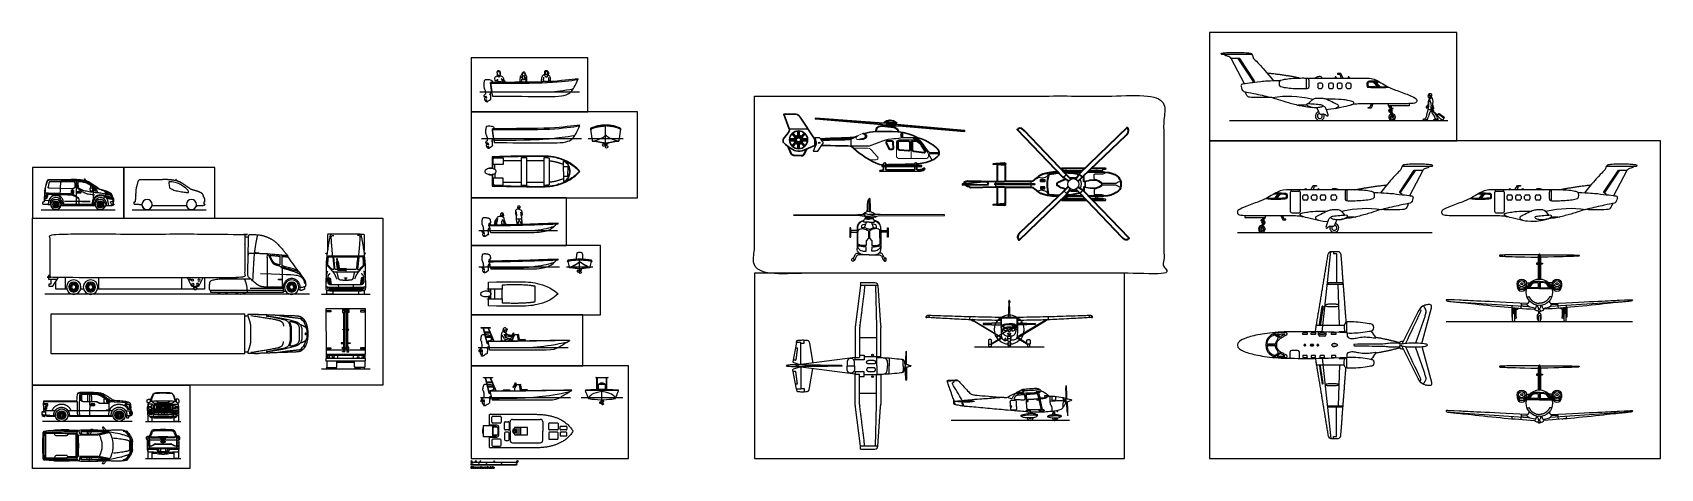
# Model space of a CAD drawing. Header units: millimetres. Extents: x 0 to 107, y 0 to 29.
import ezdxf

# ---------------------------------------------------------------- set-up
doc = ezdxf.new("R2010")
doc.units = ezdxf.units.MM
for name, color, linetype, true_color in [('2D$AG-GUIDE', 7, 'Continuous', 0xccff66), ('2D$AG-OUTLINE', 7, 'Continuous', 0x8000ff), ('2D$AG-TRANSPORT', 7, 'Continuous', 0x66ccff), ('2D$X-VPRT', 6, 'Continuous', 0xff00ff), ('AG-DETAIL', 7, 'Continuous', 0x66ffff), ('AG-DETAIL-DIAGRAM', 7, 'Continuous', 0xcc66ff), ('AG-DETAILS', 7, 'Continuous', 0x66ffff), ('AG-DIAGRAM', 7, 'Continuous', 0xfecc66), ('AG-PEOPLE', 7, 'Continuous', 0xfc6666), ('AG-TRANSPORT', 7, 'Continuous', 0x66ccff), ('N-SYMB', 7, 'Continuous', 0x800040), ('X-DIMENSIONS.GUIDE', 7, 'Continuous', 0x800080), ('X-VPRT', 6, 'Continuous', 0xff00ff)]:
    doc.layers.add(name, color=color, linetype=linetype, true_color=true_color)

msp = doc.modelspace()

# ---------------------------------------------------------------- linework, layer by layer
at = {"layer": '2D$AG-GUIDE'}
for points in [[(0.82, 17.21), (5.7, 17.21)], [(6.82, 17.21), (11.7, 17.21)]]:
    msp.add_lwpolyline(points, dxfattribs=at)
at = {"layer": '2D$AG-OUTLINE', "extrusion": (0, 0, -1)}
for centre in [(-1.8, 17.55), (-4.72, 17.55), (-7.8, 17.55), (-10.72, 17.55)]:
    msp.add_circle(centre, 0.334, dxfattribs=at)
at = {"layer": '2D$AG-OUTLINE'}
for points in [[(1.46, 17.56), (1.44, 17.56), (1.4, 17.56), (1.34, 17.56), (1.19, 17.57), (0.96, 17.58), (0.93, 17.59), (0.92, 17.61), (0.92, 17.66), (0.92, 17.69), (0.95, 17.71), (0.98, 17.71), (1.02, 17.74), (1.03, 17.77), (1.02, 17.81), (1.02, 17.85), (1.03, 17.88), (1.03, 17.92), (1.03, 17.93), (1.03, 17.94), (1.03, 17.94), (1.03, 17.94), (1.03, 17.94), (1.03, 18.02), (1.03, 18.08), (1.04, 18.08), (1.04, 18.09), (1.04, 18.09), (1.04, 18.09), (1.04, 18.11), (1.05, 18.14), (1.05, 18.17), (1.04, 18.17), (1.04, 18.18), (1.04, 18.21), (1.04, 18.25), (1.04, 18.26), (1.05, 18.26), (1.05, 18.27), (1.05, 18.34), (1.05, 18.48), (1.1, 18.72), (1.18, 19), (1.21, 19.12), (1.29, 19.17), (1.36, 19.18), (1.4, 19.18), (1.93, 19.18), (2.47, 19.18), (3, 19.19), (3.18, 19.19), (3.43, 19.17), (3.68, 19.12), (3.73, 19.1), (3.74, 19.1), (3.73, 19.11), (3.74, 19.11), (3.75, 19.11), (3.73, 19.15), (3.7, 19.19), (3.68, 19.23), (3.68, 19.24), (3.68, 19.24), (3.68, 19.24), (3.68, 19.25), (3.69, 19.24), (3.69, 19.24), (3.72, 19.2), (3.74, 19.15), (3.77, 19.1), (3.79, 19.1), (3.81, 19.1), (3.82, 19.09), (3.82, 19.08), (3.85, 19.07), (3.91, 19.05), (3.94, 19.05), (4.21, 18.88), (4.51, 18.68), (4.67, 18.56), (4.69, 18.54), (4.72, 18.53), (4.75, 18.53), (4.84, 18.5), (5.04, 18.45), (5.3, 18.35), (5.43, 18.27), (5.47, 18.23), (5.48, 18.21), (5.49, 18.18), (5.51, 18.14), (5.52, 18.09), (5.51, 18.08), (5.52, 18.06), (5.55, 18.04), (5.57, 17.99), (5.6, 17.95), (5.62, 17.87), (5.61, 17.77), (5.62, 17.74), (5.61, 17.74), (5.6, 17.74), (5.6, 17.74), (5.58, 17.74), (5.57, 17.73), (5.57, 17.71), (5.56, 17.61), (5.58, 17.59), (5.62, 17.56), (5.62, 17.55), (5.62, 17.53), (5.58, 17.52), (5.54, 17.52), (5.51, 17.51), (5.48, 17.48), (5.45, 17.48), (5.42, 17.48), (5.3, 17.48), (5.17, 17.48), (5.05, 17.48), (5.02, 17.31), (4.88, 17.21), (4.72, 17.21), (4.55, 17.21), (4.42, 17.32), (4.39, 17.5), (4.36, 17.49), (4.34, 17.49), (4.31, 17.49), (3.6, 17.49), (2.89, 17.49), (2.19, 17.49), (2.17, 17.49), (2.15, 17.5), (2.13, 17.5), (2.1, 17.32), (1.97, 17.21), (1.8, 17.21), (1.6, 17.21), (1.46, 17.35), (1.46, 17.55), (1.46, 17.55), (1.46, 17.55), (1.46, 17.56)], [(7.46, 17.56), (7.44, 17.56), (7.4, 17.56), (7.34, 17.56), (7.19, 17.57), (6.96, 17.58), (6.93, 17.59), (6.92, 17.61), (6.92, 17.66), (6.92, 17.69), (6.95, 17.71), (6.98, 17.71), (7.02, 17.74), (7.03, 17.77), (7.02, 17.81), (7.02, 17.85), (7.03, 17.88), (7.03, 17.92), (7.03, 17.93), (7.03, 17.94), (7.03, 17.94), (7.03, 17.94), (7.03, 17.94), (7.03, 18.02), (7.03, 18.08), (7.04, 18.08), (7.04, 18.09), (7.04, 18.09), (7.04, 18.09), (7.04, 18.11), (7.05, 18.14), (7.05, 18.17), (7.04, 18.17), (7.04, 18.18), (7.04, 18.21), (7.04, 18.25), (7.04, 18.26), (7.05, 18.26), (7.05, 18.27), (7.05, 18.34), (7.05, 18.48), (7.1, 18.72), (7.18, 19), (7.21, 19.12), (7.29, 19.17), (7.36, 19.18), (7.4, 19.18), (7.93, 19.18), (8.47, 19.18), (9, 19.19), (9.18, 19.19), (9.43, 19.17), (9.68, 19.12), (9.73, 19.1), (9.74, 19.1), (9.73, 19.11), (9.74, 19.11), (9.75, 19.11), (9.73, 19.15), (9.7, 19.19), (9.68, 19.23), (9.68, 19.24), (9.68, 19.24), (9.68, 19.24), (9.68, 19.25), (9.69, 19.24), (9.69, 19.24), (9.72, 19.2), (9.74, 19.15), (9.77, 19.1), (9.79, 19.1), (9.81, 19.1), (9.82, 19.09), (9.82, 19.08), (9.85, 19.07), (9.91, 19.05), (9.94, 19.05), (10.21, 18.88), (10.51, 18.68), (10.67, 18.56), (10.69, 18.54), (10.72, 18.53), (10.75, 18.53), (10.84, 18.5), (11.04, 18.45), (11.3, 18.35), (11.43, 18.27), (11.47, 18.23), (11.48, 18.21), (11.49, 18.18), (11.51, 18.14), (11.52, 18.09), (11.51, 18.08), (11.52, 18.06), (11.55, 18.04), (11.57, 17.99), (11.6, 17.95), (11.62, 17.87), (11.61, 17.77), (11.62, 17.74), (11.61, 17.74), (11.6, 17.74), (11.6, 17.74), (11.58, 17.74), (11.57, 17.73), (11.57, 17.71), (11.56, 17.61), (11.58, 17.59), (11.62, 17.56), (11.62, 17.55), (11.62, 17.53), (11.58, 17.52), (11.54, 17.52), (11.51, 17.51), (11.48, 17.48), (11.45, 17.48), (11.42, 17.48), (11.3, 17.48), (11.17, 17.48), (11.05, 17.48), (11.02, 17.31), (10.88, 17.21), (10.72, 17.21), (10.55, 17.21), (10.42, 17.32), (10.39, 17.5), (10.36, 17.49), (10.34, 17.49), (10.31, 17.49), (9.6, 17.49), (8.89, 17.49), (8.19, 17.49), (8.17, 17.49), (8.15, 17.5), (8.13, 17.5), (8.1, 17.32), (7.97, 17.21), (7.8, 17.21), (7.6, 17.21), (7.46, 17.35), (7.46, 17.55), (7.46, 17.55), (7.46, 17.55), (7.46, 17.56)]]:
    msp.add_rational_spline(points, [1, 1, 1, 1, 1, 1, 1, 1, 1, 1, 1, 1, 1, 1, 1, 1, 1, 1, 1, 1, 1, 1, 1, 1, 1, 1, 1, 1, 1, 1, 1, 1, 1, 1, 1, 1, 1, 1, 1, 1, 1, 1, 1, 1, 1, 1, 1, 1, 1, 1, 1, 1, 1, 1, 1, 1, 1, 1, 1, 1, 1, 0.804737854124, 0.804737854124, 1, 0.804737854124, 0.804737854124, 1, 1, 1, 1, 1, 1, 1, 1, 1, 1, 1, 1, 1, 1, 1, 1, 1, 1, 1, 1, 1, 1, 1, 1, 1, 1, 1, 1, 1, 1, 1, 1, 1, 1, 1, 1, 1, 1, 1, 1, 1, 1, 1, 1, 1, 1, 1, 1, 1, 1, 1, 1, 1, 1, 0.868015233908, 0.892623734007, 1.0738255003, 0.885551976097, 0.866332950998, 1.016168425, 1.016168425, 1.016168425, 1.016168425, 1.016168425, 1.016168425, 1.016168425, 1.016168425, 1.016168425, 1.016168425, 0.862041245119, 0.879640515755, 1.0689662369, 0.860237595617, 0.860237595617, 1.0689662369, 1.06425522494, 1.05965054066, 1.05515218407], degree=3, knots=[-6.035898, -6.035898, -6.035898, -6.035898, -5.862426, -5.651697, -5.599589, -5.053352, -4.899504, -4.751945, -4.522997, -4.346825, -4.195598, -4.012148, -3.804708, -3.594558, -3.480766, -3.341616, -3.128431, -3.052871, -3.026821, -3.026821, -3.026821, -2.995448, -2.923632, -2.636729, -2.39078, -2.39078, -2.39078, -2.360458, -2.360458, -2.360458, -2.213229, -2.213229, -2.213229, -2.161627, -1.984517, -1.772831, -1.660749, -1.660749, -1.660749, -1.598242, -1.298657, -0.762013, -0.228149, 0.110484, 0.405504, 0.734315, 0.734315, 0.734315, 2.340704, 2.340704, 2.340704, 3.079892, 3.344811, 3.344811, 3.344811, 3.419226, 3.532395, 3.532395, 3.532395, 3.679441, 3.679441, 3.679441, 3.689239, 3.689239, 3.689239, 3.699038, 3.699038, 3.699038, 3.857673, 3.857673, 3.857673, 4.064172, 4.159783, 4.159783, 4.159783, 4.347511, 4.565084, 5.108639, 5.743777, 6.165488, 6.357729, 6.369392, 6.539243, 6.680815, 7.174825, 7.717428, 8.102181, 8.311363, 8.368213, 8.436711, 8.549353, 8.700616, 8.863183, 8.896339, 9.115475, 9.196003, 9.355928, 9.489266, 9.850888, 10.000585, 10.093357, 10.093357, 10.093357, 10.230388, 10.357893, 10.501098, 10.805658, 10.995557, 11.192949, 11.284283, 11.409108, 11.584983, 11.789364, 11.977454, 12.193405, 12.412333, 12.412333, 12.412333, 12.787269, 12.787269, 12.787269, 13.083612, 13.083612, 13.083612, 13.391519, 13.391519, 13.391519, 13.669205, 13.669205, 13.669205, 15.797018, 15.797018, 15.797018, 15.857043, 15.857043, 15.857043, 16.168079, 16.168079, 16.168079, 16.510991, 16.510991, 16.510991, 16.518731, 16.518731, 16.518731, 16.518731], dxfattribs=at)
for points in [[(3.27, 19.04), (3.31, 19.05), (3.47, 19.04), (3.79, 18.97), (4.07, 18.83), (4.46, 18.56), (4.52, 18.44), (4.54, 18.37), (4.54, 18.34), (4.51, 18.33), (4.42, 18.34), (4.3, 18.36), (3.97, 18.41), (3.64, 18.47), (3.4, 18.57), (3.3, 18.63), (3.26, 18.7), (3.25, 18.85), (3.23, 19), (3.24, 19.03), (3.26, 19.04), (3.27, 19.04)], [(9.27, 19.04), (9.31, 19.05), (9.47, 19.04), (9.79, 18.97), (10.07, 18.83), (10.46, 18.56), (10.52, 18.44), (10.54, 18.37), (10.54, 18.34), (10.51, 18.33), (10.42, 18.34), (10.3, 18.36), (9.97, 18.41), (9.64, 18.47), (9.4, 18.57), (9.3, 18.63), (9.26, 18.7), (9.25, 18.85), (9.23, 19), (9.24, 19.03), (9.26, 19.04), (9.27, 19.04)]]:
    msp.add_open_spline(points, degree=3, knots=[0, 0, 0, 0, 0.423402, 1.075898, 1.576721, 2.23396, 2.770718, 3.040563, 3.187238, 3.338283, 3.631893, 3.991297, 4.559736, 5.159881, 5.665487, 5.990353, 6.265335, 6.664409, 7.042534, 7.206985, 7.392606, 7.392606, 7.392606, 7.392606], dxfattribs=at)
at = {"layer": '2D$AG-TRANSPORT'}
for p, q in [((1.33, 18.97), (1.28, 18.69)), ((2.86, 18.59), (1.37, 18.62)), ((2.93, 19.05), (1.44, 19.05)), ((3.04, 18.98), (3.04, 18.72)), ((3.39, 18.37), (3.24, 18.37)), ((5.01, 18.41), (5.01, 18.38)), ((5.01, 18.38), (5.1, 18.22)), ((4.18, 17.55), (2.31, 17.56)), ((4.39, 17.5), (4.31, 17.49))]:
    msp.add_line(p, q, dxfattribs=at)
for points in [[(2.08, 18.25), (1.28, 18.26), (1.28, 18.23), (2.08, 18.22)], [(3, 19.19), (1.4, 19.18)], [(3.13, 19.09), (3.13, 17.63)], [(3.94, 19), (3.98, 19.02)], [(1.45, 17.79), (1.02, 17.81)], [(2.19, 17.49), (2.13, 17.5)], [(2.19, 17.49), (4.31, 17.49)], [(3.13, 17.99), (3.24, 17.99)], [(5.05, 17.48), (5.42, 17.48)]]:
    msp.add_lwpolyline(points, dxfattribs=at)
msp.add_lwpolyline([(2.91, 18.5), (2.86, 18.5), (2.86, 18.27), (2.91, 18.27)], close=True, dxfattribs=at)
at = {"layer": '2D$AG-TRANSPORT', "extrusion": (0, 0, -1)}
for centre, radius in [((-1.8, 17.55), 0.334), ((-1.8, 17.55), 0.221), ((-1.8, 17.55), 0.181), ((-1.8, 17.55), 0.106), ((-1.8, 17.55), 0.043), ((-4.72, 17.55), 0.334), ((-4.72, 17.55), 0.221), ((-4.72, 17.55), 0.181), ((-4.72, 17.55), 0.106), ((-4.72, 17.55), 0.043)]:
    msp.add_circle(centre, radius, dxfattribs=at)
at = {"layer": '2D$AG-TRANSPORT'}
for points, degree, knots in [([(1.05, 18.26), (1.05, 18.27), (1.08, 18.26), (1.13, 18.25), (1.19, 18.21), (1.2, 18.18), (1.18, 18.15), (1.13, 18.15), (1.07, 18.14), (1.04, 18.18), (1.04, 18.21), (1.04, 18.25), (1.04, 18.26), (1.05, 18.26)], 3, [0, 0, 0, 0, 0.169244, 0.411232, 0.67233, 0.833993, 1.00947, 1.239997, 1.482144, 1.672155, 1.849265, 2.060951, 2.173033, 2.173033, 2.173033, 2.173033]), ([(1.4, 19.18), (1.36, 19.18), (1.29, 19.17), (1.21, 19.12), (1.18, 19), (1.1, 18.72), (1.05, 18.47), (1.05, 18.33), (1.05, 18.26)], 3, [0, 0, 0, 0, 0.328811, 0.623831, 0.962463, 1.496327, 2.032972, 2.395064, 2.395064, 2.395064, 2.395064]), ([(3.23, 18.02), (3.13, 18.08), (2.94, 18.19), (2.88, 18.23), (2.72, 18.25), (2.39, 18.26), (1.58, 18.28), (1.23, 18.29), (1.05, 18.3)], 3, [0, 0, 0, 0, 0.585891, 0.853809, 1.217947, 1.796411, 2.695024, 3.438546, 3.438546, 3.438546, 3.438546]), ([(1.05, 18.16), (1.05, 18.16), (1.06, 18.16), (1.07, 18.17), (1.07, 18.22), (1.07, 18.25), (1.06, 18.26), (1.05, 18.26), (1.05, 18.26)], 3, [0, 0, 0, 0, 0.0836465, 0.1769581, 0.4045765, 0.5901046, 0.6933022, 0.8054466, 0.8054466, 0.8054466, 0.8054466]), ([(4.71, 18.54), (4.66, 18.54), (4.56, 18.58), (4.52, 18.61), (4.25, 18.8), (4.07, 18.93), (3.87, 19.05), (3.59, 19.12), (3.28, 19.15), (2.63, 19.16), (2.17, 19.16), (1.48, 19.15), (1.37, 19.16), (1.27, 19.14), (1.22, 19.07), (1.18, 18.93), (1.14, 18.8), (1.09, 18.62), (1.07, 18.38), (1.07, 18.26)], 3, [0, 0, 0, 0, 0.376739, 0.623004, 1.187806, 1.675066, 2.144022, 2.669036, 3.23698, 4.026009, 4.759346, 5.566995, 5.90097, 6.195837, 6.472779, 6.855892, 7.225564, 7.658286, 8.253667, 8.253667, 8.253667, 8.253667]), ([(3.23, 18.02), (3.16, 18.05), (3.01, 18.11), (2.84, 18.17), (2.69, 18.17), (2.07, 18.2), (1.28, 18.2), (1.23, 18.21), (1.16, 18.26), (1.15, 18.28), (1.16, 18.29)], 3, [0, 0, 0, 0, 0.488819, 0.910572, 1.27881, 2.093023, 2.971445, 3.188569, 3.473902, 3.588508, 3.588508, 3.588508, 3.588508]), ([(2.31, 17.56), (2.3, 17.56), (2.27, 17.56), (2.23, 17.59), (2.23, 17.63), (2.21, 17.72), (2.15, 17.84), (2.1, 17.92), (2.06, 17.98), (2.07, 18.02), (2.07, 18.06), (2.09, 18.38), (2.1, 18.7), (2.12, 19.01)], 3, [0, 0, 0, 0, 0.212432, 0.418299, 0.595687, 0.899125, 1.264363, 1.57893, 1.840842, 2.117893, 2.117893, 2.117893, 3.095778, 3.095778, 3.095778, 3.095778]), ([(2.79, 18.34), (2.79, 18.39), (2.79, 18.43), (2.79, 18.5), (2.86, 18.5), (2.88, 18.5), (2.91, 18.5), (2.97, 18.5), (2.97, 18.43), (2.97, 18.39), (2.97, 18.34), (2.97, 18.27), (2.91, 18.27), (2.88, 18.27), (2.86, 18.27), (2.79, 18.27), (2.79, 18.34)], 2, [-0.272372, -0.272372, -0.272372, -0.049296, -0.049296, 0.07589, 0.07589, 0.125185, 0.125185, 0.250371, 0.250371, 0.473446, 0.473446, 0.598632, 0.598632, 0.647927, 0.647927, 0.773113, 0.773113, 0.773113]), ([(2.86, 18.3), (2.84, 18.3), (2.83, 18.31), (2.83, 18.31), (2.83, 18.31), (2.82, 18.32), (2.82, 18.34), (2.82, 18.37), (2.82, 18.4), (2.82, 18.43), (2.82, 18.45), (2.83, 18.46), (2.83, 18.46), (2.83, 18.46), (2.84, 18.47), (2.86, 18.47)], 3, [0.6185312, 0.6185312, 0.6185312, 0.6185312, 0.6605996, 0.6605996, 0.6605996, 0.702668, 0.702668, 0.702668, 0.8525968, 0.8525968, 0.8525968, 0.8946652, 0.8946652, 0.8946652, 0.9367336, 0.9367336, 0.9367336, 0.9367336]), ([(2.91, 18.47), (2.92, 18.47), (2.93, 18.46), (2.93, 18.46), (2.94, 18.46), (2.94, 18.45), (2.94, 18.43), (2.94, 18.4), (2.94, 18.37), (2.94, 18.34), (2.94, 18.32), (2.94, 18.31), (2.93, 18.31), (2.93, 18.31), (2.92, 18.3), (2.91, 18.3)], 3, [0.2671972, 0.2671972, 0.2671972, 0.2671972, 0.3092656, 0.3092656, 0.3092656, 0.351334, 0.351334, 0.351334, 0.5012628, 0.5012628, 0.5012628, 0.5433312, 0.5433312, 0.5433312, 0.5853996, 0.5853996, 0.5853996, 0.5853996]), ([(5.62, 17.55), (5.59, 17.55), (5.51, 17.55), (5.45, 17.57), (5.41, 17.65), (5.39, 17.7), (5.4, 17.74), (5.43, 17.75), (5.58, 17.74), (5.62, 17.74), (5.61, 17.77), (5.62, 17.9), (5.56, 18.02), (5.51, 18.07), (5.52, 18.1), (5.49, 18.21), (5.44, 18.27), (5.3, 18.35), (5.04, 18.45), (4.81, 18.51), (4.71, 18.53), (4.67, 18.56), (4.51, 18.68), (4.21, 18.88), (3.94, 19.05), (3.9, 19.06), (3.51, 19.17), (3.18, 19.19), (3, 19.19)], 3, [0, 0, 0, 0, 0.323829, 0.573462, 0.867721, 1.100818, 1.301819, 1.463127, 1.861444, 2.024749, 2.174445, 2.536067, 2.909858, 3.16215, 3.324717, 3.65712, 3.923153, 4.307905, 4.850509, 5.344519, 5.655942, 5.859845, 6.281556, 6.916694, 7.460249, 7.677823, 8.278687, 9.017874, 9.017874, 9.017874, 9.017874]), ([(3.44, 18.31), (3.44, 18.32), (3.45, 18.33), (3.45, 18.37), (3.37, 18.41), (3.23, 18.43), (3.19, 18.39), (3.19, 18.33), (3.22, 18.3), (3.29, 18.3), (3.41, 18.29), (3.43, 18.31), (3.44, 18.31)], 3, [0, 0, 0, 0, 0.134738, 0.311026, 0.601499, 0.968441, 1.191937, 1.41626, 1.616186, 1.879832, 2.228916, 2.398658, 2.398658, 2.398658, 2.398658]), ([(3.27, 19.04), (3.31, 19.05), (3.47, 19.04), (3.79, 18.97), (4.07, 18.83), (4.46, 18.56), (4.52, 18.44), (4.54, 18.37), (4.54, 18.34), (4.51, 18.33), (4.42, 18.34), (4.3, 18.36), (3.97, 18.41), (3.64, 18.47), (3.4, 18.57), (3.3, 18.63), (3.26, 18.7), (3.25, 18.85), (3.23, 19), (3.24, 19.03), (3.26, 19.04), (3.27, 19.04)], 3, [0, 0, 0, 0, 0.423402, 1.075898, 1.576721, 2.23396, 2.770718, 3.040563, 3.187238, 3.338283, 3.631893, 3.991297, 4.559736, 5.159881, 5.665487, 5.990353, 6.265335, 6.664409, 7.042534, 7.206985, 7.392606, 7.392606, 7.392606, 7.392606]), ([(4.36, 18.17), (4.22, 18.19), (4.02, 18.2), (3.73, 18.28), (3.48, 18.42), (3.29, 18.56), (3.25, 18.6), (3.23, 18.66), (3.23, 18.81), (3.23, 18.94), (3.23, 19.01)], 3, [0, 0, 0, 0, 0.544665, 1.094969, 1.639823, 2.115063, 2.338676, 2.577514, 2.953659, 3.410335, 3.410335, 3.410335, 3.410335]), ([(3.39, 18.38), (3.38, 18.39), (3.34, 18.4), (3.26, 18.41), (3.23, 18.38), (3.25, 18.35), (3.29, 18.31), (3.35, 18.31), (3.38, 18.31), (3.39, 18.31)], 3, [0, 0, 0, 0, 0.239306, 0.521311, 0.696324, 0.870834, 1.102122, 1.353382, 1.553903, 1.553903, 1.553903, 1.553903]), ([(3.39, 18.39), (3.39, 18.37), (3.39, 18.34), (3.39, 18.31), (3.39, 18.3)], 3, [0, 0, 0, 0, 0.2261951, 0.433647, 0.433647, 0.433647, 0.433647]), ([(3.82, 19.08), (3.82, 19.09), (3.81, 19.1), (3.77, 19.1), (3.73, 19.11), (3.74, 19.1), (3.73, 19.1)], 3, [0.0126676, 0.0126676, 0.0126676, 0.0126676, 0.1082789, 0.3199485, 0.4994312, 0.5738465, 0.5738465, 0.5738465, 0.5738465]), ([(4.21, 18.55), (4.21, 18.58), (4.2, 18.61), (4.19, 18.64), (4.16, 18.66), (4.1, 18.66), (4.08, 18.65), (4.06, 18.63), (4.06, 18.6), (4.06, 18.52), (4.06, 18.47), (4.08, 18.45), (4.11, 18.43), (4.18, 18.43), (4.22, 18.44), (4.21, 18.52), (4.21, 18.55)], 3, [0, 0, 0, 0, 0.248849, 0.41679, 0.605749, 0.833296, 1.000482, 1.15145, 1.323811, 1.61071, 1.819368, 1.989242, 2.185331, 2.459716, 2.586411, 2.913286, 2.913286, 2.913286, 2.913286]), ([(4.2, 18.44), (4.2, 18.43), (4.21, 18.43), (4.24, 18.42), (4.25, 18.41), (4.25, 18.4), (4.25, 18.37), (4.2, 18.38), (4.15, 18.39), (4.12, 18.4), (4.12, 18.42), (4.12, 18.43), (4.12, 18.44)], 3, [0, 0, 0, 0, 0.134124, 0.304715, 0.413515, 0.510942, 0.645167, 0.861847, 1.100003, 1.23449, 1.380788, 1.469239, 1.469239, 1.469239, 1.469239]), ([(4.53, 18.42), (4.48, 18.42), (4.37, 18.44), (4.3, 18.45), (4.27, 18.45)], 3, [0, 0, 0, 0, 0.3955962, 0.7177566, 0.7177566, 0.7177566, 0.7177566]), ([(4.47, 18.46), (4.45, 18.46), (4.39, 18.48), (4.33, 18.5), (4.3, 18.55), (4.29, 18.61), (4.3, 18.63), (4.32, 18.62), (4.38, 18.58), (4.45, 18.51), (4.48, 18.48), (4.48, 18.46), (4.47, 18.46), (4.47, 18.46)], 3, [0, 0, 0, 0, 0.276132, 0.532461, 0.774047, 1.017739, 1.133899, 1.26505, 1.534519, 1.856915, 2.06032, 2.171956, 2.286287, 2.286287, 2.286287, 2.286287]), ([(5.52, 18.07), (5.51, 18.08), (5.5, 18.1), (5.39, 18.15), (5.13, 18.22), (4.95, 18.26), (4.61, 18.32), (4.55, 18.33), (4.52, 18.34)], 3, [0, 0, 0, 0, 0.174243, 0.514106, 1.025227, 1.490047, 2.059503, 2.376672, 2.376672, 2.376672, 2.376672]), ([(5.45, 18.12), (5.44, 18.15), (5.41, 18.2), (5.34, 18.28), (5.16, 18.36), (4.99, 18.42), (4.86, 18.46), (4.79, 18.5), (4.75, 18.52)], 3, [0, 0, 0, 0, 0.300287, 0.62426, 1.060701, 1.49187, 1.857855, 2.210305, 2.210305, 2.210305, 2.210305]), ([(5.18, 18.21), (5.15, 18.25), (5.09, 18.34), (5.07, 18.37), (5.07, 18.38), (5.07, 18.39), (5.08, 18.39)], 3, [0, 0, 0, 0, 0.4070224, 0.6052727, 0.6924469, 0.8010789, 0.8010789, 0.8010789, 0.8010789]), ([(5.22, 18.2), (5.21, 18.2), (5.2, 18.21), (5.18, 18.24), (5.13, 18.32), (5.12, 18.35), (5.12, 18.36), (5.13, 18.37), (5.14, 18.36), (5.15, 18.36)], 3, [0, 0, 0, 0, 0.138187, 0.330588, 0.6383, 0.819779, 0.910153, 1.00311, 1.156675, 1.156675, 1.156675, 1.156675]), ([(5.32, 18.17), (5.3, 18.21), (5.25, 18.28), (5.22, 18.32), (5.2, 18.34)], 3, [0, 0, 0, 0, 0.3621732, 0.6464884, 0.6464884, 0.6464884, 0.6464884]), ([(5.47, 18.22), (5.46, 18.22), (5.43, 18.23), (5.39, 18.23), (5.37, 18.24)], 3, [0, 0, 0, 0, 0.2132306, 0.4513231, 0.4513231, 0.4513231, 0.4513231]), ([(1.03, 17.94), (1.03, 17.93), (1.03, 17.89), (1.02, 17.85), (1.03, 17.78), (1.02, 17.74), (0.98, 17.71), (0.95, 17.71), (0.92, 17.69), (0.92, 17.66), (0.92, 17.61), (0.93, 17.59), (0.96, 17.58), (1.33, 17.56), (1.41, 17.56), (1.46, 17.56)], 3, [3.026821, 3.026821, 3.026821, 3.026821, 3.052871, 3.341616, 3.594558, 3.804708, 4.012148, 4.195598, 4.346825, 4.522997, 4.751945, 4.899504, 5.053352, 5.651697, 6.035898, 6.035898, 6.035898, 6.035898]), ([(1.25, 18.21), (1.25, 18.17), (1.23, 18.09), (1.22, 17.96), (1.1, 17.91), (1.05, 17.9), (1.03, 17.9)], 3, [0, 0, 0, 0, 0.343581, 0.691268, 1.032868, 1.306221, 1.306221, 1.306221, 1.306221]), ([(1.04, 18.09), (1.04, 18.09), (1.05, 18.09), (1.06, 18.08), (1.06, 18.05), (1.07, 17.99), (1.05, 17.95), (1.04, 17.94), (1.03, 17.94)], 3, [0, 0, 0, 0, 0.0733086, 0.1762145, 0.3436668, 0.6140048, 0.7923715, 0.9884334, 0.9884334, 0.9884334, 0.9884334]), ([(1.04, 18.08), (1.05, 18.09), (1.07, 18.09), (1.15, 18.07), (1.19, 18.05), (1.2, 18), (1.16, 17.95), (1.07, 17.94), (1.03, 17.93), (1.03, 17.94), (1.03, 18.02), (1.03, 18.08), (1.04, 18.08)], 3, [0, 0, 0, 0, 0.170613, 0.462797, 0.678539, 0.88482, 1.108683, 1.417559, 1.611335, 1.683151, 1.970054, 2.216003, 2.216003, 2.216003, 2.216003]), ([(1.07, 18.15), (1.07, 18.14), (1.07, 18.11), (1.07, 18.1), (1.07, 18.09)], 3, [0, 0, 0, 0, 0.194697, 0.358774, 0.358774, 0.358774, 0.358774]), ([(1.17, 18.15), (1.17, 18.14), (1.17, 18.1), (1.17, 18.07), (1.17, 18.06)], 3, [0, 0, 0, 0, 0.2260033, 0.4416343, 0.4416343, 0.4416343, 0.4416343]), ([(2.31, 17.49), (2.31, 17.53), (2.31, 17.6), (2.29, 17.79), (2.21, 17.98), (2.04, 18.09), (1.89, 18.14), (1.71, 18.14), (1.58, 18.1), (1.43, 18.01), (1.35, 17.87), (1.31, 17.78), (1.29, 17.65), (1.28, 17.58), (1.28, 17.56)], 3, [0, 0, 0, 0, 0.328396, 0.761769, 1.209697, 1.659325, 2.056555, 2.463148, 2.836913, 3.247556, 3.641353, 3.966165, 4.347457, 4.533724, 4.533724, 4.533724, 4.533724]), ([(2.22, 17.93), (2.2, 17.96), (2.16, 18.03), (2.01, 18.15), (1.81, 18.2), (1.63, 18.16), (1.5, 18.08), (1.41, 17.98), (1.37, 17.92), (1.36, 17.88)], 3, [0, 0, 0, 0, 0.335516, 0.770964, 1.221671, 1.650501, 2.039185, 2.400171, 2.738756, 2.738756, 2.738756, 2.738756]), ([(2.19, 17.49), (2.19, 17.55), (2.17, 17.68), (2.12, 17.84), (1.99, 17.97), (1.84, 18.03), (1.67, 18), (1.57, 17.95), (1.47, 17.84), (1.42, 17.73), (1.4, 17.61), (1.4, 17.56)], 3, [0, 0, 0, 0, 0.437231, 0.837929, 1.25919, 1.656311, 2.055435, 2.39343, 2.771305, 3.124614, 3.533749, 3.533749, 3.533749, 3.533749]), ([(4.05, 17.75), (3.86, 17.75), (3.49, 17.76), (3, 17.77), (2.5, 17.78), (2.4, 17.77), (2.38, 17.76), (2.37, 17.75), (2.93, 17.75), (3.49, 17.75), (4.05, 17.75)], 3, [0, 0, 0, 0, 0.743583, 1.466383, 2.167787, 2.457397, 2.632181, 2.632181, 2.632181, 3.92799, 3.92799, 3.92799, 3.92799]), ([(3.39, 17.56), (3.32, 17.56), (3.32, 17.62), (3.32, 17.76), (3.32, 17.91)], 2, [0, 0, 0, 0.1399585, 0.1399585, 0.4251121, 0.4251121, 0.4251121]), ([(5.6, 17.74), (5.6, 17.75), (5.6, 17.78), (5.59, 17.86), (5.52, 17.91), (5.41, 17.93), (5.23, 17.96), (5.2, 17.96), (5.16, 17.99), (5.1, 18.06), (4.96, 18.15), (4.77, 18.18), (4.62, 18.18), (4.41, 18.1), (4.3, 17.98), (4.23, 17.88), (4.18, 17.69), (4.18, 17.59), (4.18, 17.52), (4.18, 17.49)], 3, [0, 0, 0, 0, 0.21576, 0.478189, 0.752891, 1.111967, 1.531306, 1.69671, 1.898012, 2.2118, 2.611755, 3.044445, 3.44397, 3.905816, 4.305225, 4.653749, 5.09112, 5.418714, 5.721236, 5.721236, 5.721236, 5.721236]), ([(5.26, 17.48), (5.26, 17.52), (5.26, 17.61), (5.22, 17.82), (5.13, 17.98), (4.94, 18.11), (4.72, 18.15), (4.53, 18.09), (4.36, 17.99), (4.23, 17.76), (4.23, 17.61), (4.23, 17.53), (4.23, 17.49)], 3, [0, 0, 0, 0, 0.355871, 0.818217, 1.2427, 1.714089, 2.17951, 2.62016, 3.062247, 3.565856, 3.956766, 4.290704, 4.290704, 4.290704, 4.290704]), ([(5.13, 17.48), (5.13, 17.51), (5.13, 17.58), (5.11, 17.78), (4.94, 17.96), (4.76, 18.01), (4.63, 18), (4.5, 17.94), (4.38, 17.82), (4.32, 17.66), (4.32, 17.55), (4.32, 17.49)], 3, [0, 0, 0, 0, 0.31771, 0.756136, 1.242159, 1.672097, 2.024673, 2.399322, 2.812718, 3.217325, 3.625061, 3.625061, 3.625061, 3.625061]), ([(5.1, 18.22), (5.08, 18.18), (5.04, 18.11), (5, 18.06), (4.95, 17.98), (4.93, 17.95)], 3, [0, 0, 0, 0, 0.3602983, 0.6132525, 0.977372, 0.977372, 0.977372, 0.977372]), ([(5.6, 17.95), (5.56, 17.96), (5.48, 17.98), (5.18, 18.03), (5.07, 18.05), (5.01, 18.05)], 3, [0, 0, 0, 0, 0.35117, 0.893402, 1.311484, 1.311484, 1.311484, 1.311484]), ([(5.57, 18), (5.55, 18.01), (5.5, 18.03), (5.31, 18.07), (5.13, 18.1), (5.04, 18.11)], 3, [0, 0, 0, 0, 0.26737, 0.70503, 1.235503, 1.235503, 1.235503, 1.235503]), ([(5.58, 17.74), (5.58, 17.76), (5.58, 17.79), (5.56, 17.86), (5.49, 17.88), (5.33, 17.92), (5.21, 17.93), (5.15, 17.94)], 3, [0, 0, 0, 0, 0.220669, 0.469397, 0.730205, 1.128671, 1.565761, 1.565761, 1.565761, 1.565761]), ([(5.49, 18.18), (5.47, 18.19), (5.44, 18.19), (5.42, 18.19), (5.41, 18.2)], 3, [0, 0, 0, 0, 0.2210207, 0.4138856, 0.4138856, 0.4138856, 0.4138856]), ([(5.6, 17.74), (5.6, 17.74), (5.58, 17.74), (5.57, 17.73), (5.57, 17.71), (5.56, 17.61), (5.58, 17.59), (5.62, 17.56), (5.62, 17.55), (5.62, 17.53), (5.58, 17.52), (5.54, 17.52), (5.51, 17.51), (5.48, 17.48), (5.45, 17.48), (5.42, 17.48)], 3, [0, 0, 0, 0, 0.137031, 0.264536, 0.407741, 0.712301, 0.902201, 1.099592, 1.190926, 1.315751, 1.491626, 1.696007, 1.884097, 2.100048, 2.318977, 2.318977, 2.318977, 2.318977]), ([(5.5, 18.14), (5.49, 18.15), (5.47, 18.15), (5.45, 18.15), (5.43, 18.15)], 3, [0, 0, 0, 0, 0.1860052, 0.3734313, 0.3734313, 0.3734313, 0.3734313])]:
    msp.add_open_spline(points, degree=degree, knots=knots, dxfattribs=at)
for points, degree in [([(1.18, 18.29), (1.16, 18.29), (1.16, 18.29)], 2), ([(1.37, 18.62), (1.34, 18.62), (1.32, 18.62), (1.27, 18.64), (1.28, 18.66), (1.28, 18.69)], 5), ([(1.44, 19.05), (1.42, 19.05), (1.39, 19.05), (1.34, 19.03), (1.34, 19), (1.33, 18.97)], 5), ([(2.19, 19.09), (2.17, 19.09), (2.15, 19.08), (2.12, 19.05), (2.12, 19.03), (2.12, 19.01)], 5), ([(4.27, 17.64), (4.28, 18.1), (4.29, 18.36), (4.24, 18.67), (4.22, 18.75), (4.2, 18.79), (4.14, 18.83), (3.97, 18.93), (3.88, 18.98), (3.69, 19.04), (3.57, 19.07), (3.32, 19.08), (2.91, 19.1), (2.65, 19.11), (2.23, 19.1), (2.19, 19.09)], 3), ([(3.04, 18.72), (3.04, 18.68), (3.04, 18.63), (2.95, 18.59), (2.9, 18.59), (2.86, 18.59)], 5), ([(3.04, 18.98), (3.04, 19.01), (3.04, 19.03), (2.98, 19.05), (2.95, 19.05), (2.93, 19.05)], 5), ([(4.1, 18.66), (4.1, 18.71), (4.1, 18.76), (4.1, 18.8)], 3), ([(4.1, 18.39), (4.1, 18.41), (4.1, 18.42), (4.1, 18.44)], 3), ([(1.05, 18.17), (1.05, 18.14), (1.04, 18.11), (1.04, 18.09)], 3), ([(3.13, 17.63), (3.13, 17.56), (3.06, 17.56)], 2), ([(3.32, 17.91), (3.32, 17.93), (3.32, 17.95), (3.29, 17.99), (3.26, 17.99), (3.24, 17.99)], 5), ([(4.27, 17.64), (4.27, 17.61), (4.27, 17.59), (4.23, 17.55), (4.21, 17.55), (4.18, 17.55)], 5)]:
    msp.add_open_spline(points, degree=degree, dxfattribs=at)
msp.add_rational_spline([(3.75, 19.11), (3.72, 19.17), (3.68, 19.23), (3.68, 19.24), (3.68, 19.24), (3.69, 19.25), (3.69, 19.24), (3.73, 19.17), (3.77, 19.1)], [1, 1, 1, 0.707106781187, 1, 0.707106781187, 1, 1, 1], degree=2, knots=[0.202299, 0.202299, 0.202299, 0.3493441, 0.3493441, 0.3591426, 0.3591426, 0.3689411, 0.3689411, 0.5275767, 0.5275767, 0.5275767], dxfattribs=at)
at = {"layer": '2D$X-VPRT'}
for points in [[(0.26, 19.99), (0.26, 16.66), (6.26, 16.66), (6.26, 19.99)], [(6.26, 19.99), (6.26, 16.66), (12.26, 16.66), (12.26, 19.99)]]:
    msp.add_lwpolyline(points, close=True, dxfattribs=at)
at = {"layer": 'AG-DETAIL'}
for p, q in [((80.68, 25.65), (79.67, 27.17)), ((90.34, 18.29), (91.36, 19.82)), ((103.79, 18.29), (104.8, 19.82)), ((86.34, 9.61), (86.25, 12.31)), ((97.7, 10.77), (97.71, 10.92)), ((101.29, 10.77), (101.28, 10.92)), ((81.48, 8.3), (82.2, 8.3)), ((86.34, 7), (86.25, 4.3)), ((37.42, 5.35), (37.42, 6.14)), ((37.46, 5.35), (37.46, 6.14)), ((38.05, 5.35), (38.05, 6.14)), ((38.09, 5.35), (38.09, 6.14)), ((97.7, 3.46), (97.71, 3.61)), ((101.29, 3.46), (101.28, 3.61))]:
    msp.add_line(p, q, dxfattribs=at)
for points in [[(80.57, 25.55), (80.74, 25.7), (79.77, 27.17), (79.19, 27.17)], [(88.97, 25.24), (88.58, 25.67)], [(37.98, 21.61), (37.98, 21.52)], [(38.02, 21.52), (38.02, 21.61)], [(90.46, 18.2), (90.28, 18.34), (91.26, 19.82), (91.84, 19.82)], [(103.91, 18.2), (103.73, 18.34), (104.71, 19.82), (105.29, 19.82)], [(82.05, 17.88), (82.44, 18.31)], [(95.5, 17.88), (95.89, 18.31)], [(85.19, 9.17), (85.77, 14.45)], [(85.95, 14.45), (85.95, 14.33), (86.13, 14.33), (86.13, 12.4)], [(97.2, 14.23), (97.2, 14.14)], [(101.79, 14.23), (101.79, 14.14)], [(36.27, 13.32), (36.27, 13.21)], [(36.3, 13.21), (36.3, 13.32)], [(99.5, 12.48), (99.5, 12.02)], [(93.61, 11.18), (98.79, 10.85)], [(98.29, 11.06), (98.27, 10.72)], [(98.29, 10.97), (98.7, 10.95)], [(105.39, 11.18), (100.21, 10.85)], [(100.71, 10.97), (100.3, 10.95)], [(100.7, 11.06), (100.73, 10.72)], [(82.03, 9.06), (82.47, 8.77)], [(84.81, 9.61), (86.64, 9.61)], [(82.03, 7.55), (82.47, 7.84)], [(84.81, 7), (86.64, 7)], [(85.19, 7.44), (85.77, 2.16)], [(97.2, 6.93), (97.2, 6.84)], [(101.79, 6.93), (101.79, 6.84)], [(37.69, 4.69), (37.7, 4.61), (37.76, 4.61), (37.81, 4.61), (37.83, 4.69)], [(37.74, 4.61), (37.74, 4.56)], [(37.77, 4.56), (37.77, 4.61)], [(99.5, 5.18), (99.5, 4.71)], [(85.95, 2.16), (85.95, 2.28), (86.13, 2.28), (86.13, 4.21)], [(93.61, 3.88), (98.79, 3.54)], [(98.29, 3.76), (98.27, 3.42)], [(98.29, 3.67), (98.7, 3.65)], [(105.39, 3.88), (100.21, 3.54)], [(100.71, 3.67), (100.3, 3.65)], [(100.7, 3.76), (100.73, 3.42)]]:
    msp.add_lwpolyline(points, dxfattribs=at)
for centre in [(98.34, 12.34), (100.66, 12.34), (98.34, 5.04), (100.66, 5.04)]:
    msp.add_circle(centre, 0.0684, dxfattribs=at)
for centre, radius, start, end in [((85.04, 23.37), 0.163, 94.7169, 42.8169), ((89.8, 23.29), 0.13, 110.2038, 83.7517), ((38, 21.46), 0.0621, 108.3606, 270), ((38, 21.46), 0.0621, 270, 71.6394), ((85.99, 16.02), 0.163, 137.1831, 85.2831), ((81.22, 15.94), 0.13, 96.2483, 69.7962), ((36.29, 13.17), 0.0468, 108.3606, 270), ((36.29, 13.17), 0.0468, 270, 71.6394), ((98.34, 12.26), 0.305, 180, 0), ((100.66, 12.26), 0.305, 180, 0), ((85.22, 10.84), 0.0316, 81.4413, 171.4413), ((85.22, 10.84), 0.0316, 351.4413, 81.4413), ((85.41, 10.91), 0.019, 130.8499, 229.1501), ((86.28, 10.91), 0.019, 321.5657, 38.4343), ((98.81, 11.44), 0.0364, 26.2593, 90), ((100.19, 11.44), 0.0364, 90, 153.7407), ((84.02, 8.32), 0.0215, 90, 180), ((84.02, 8.32), 0.0215, 90, 180), ((84.02, 8.28), 0.0215, 180, 270), ((84.02, 8.28), 0.0215, 180, 270), ((84.07, 8.32), 0.0215, 0, 90), ((84.07, 8.32), 0.0215, 0, 90), ((84.07, 8.28), 0.0215, 270, 0), ((84.07, 8.28), 0.0215, 270, 0), ((84.45, 8.32), 0.0215, 90, 180), ((84.45, 8.32), 0.0215, 90, 180), ((84.45, 8.28), 0.0215, 180, 270), ((84.45, 8.28), 0.0215, 180, 270), ((84.6, 8.32), 0.0215, 0, 90), ((84.6, 8.32), 0.0215, 0, 90), ((84.6, 8.28), 0.0215, 270, 0), ((84.6, 8.28), 0.0215, 270, 0), ((84.88, 8.32), 0.0215, 90, 180), ((84.88, 8.32), 0.0215, 90, 180), ((84.88, 8.28), 0.0215, 180, 270), ((84.88, 8.28), 0.0215, 180, 270), ((84.93, 8.32), 0.0215, 0, 90), ((84.93, 8.32), 0.0215, 0, 90), ((84.93, 8.28), 0.0215, 270, 0), ((84.93, 8.28), 0.0215, 270, 0), ((37.37, 6.16), 0.0208, 90, 180), ((37.37, 6.16), 0.0208, 180, 270), ((38.14, 6.16), 0.0208, 0, 90), ((38.14, 6.16), 0.0208, 270, 0), ((85.22, 5.77), 0.0316, 188.5587, 278.5587), ((85.22, 5.77), 0.0316, 278.5587, 8.5587), ((85.41, 5.69), 0.019, 130.8499, 229.1501), ((86.28, 5.69), 0.019, 321.5657, 38.4343), ((37.76, 4.51), 0.0449, 108.3606, 270), ((37.76, 4.51), 0.0449, 270, 71.6394), ((98.34, 4.96), 0.305, 180, 0), ((100.66, 4.96), 0.305, 180, 0), ((30.57, 3.56), 0.0605, 90, 180), ((30.57, 3.23), 0.0605, 180, 270), ((31.06, 3.56), 0.0605, 0, 90), ((31.06, 3.23), 0.0605, 270, 360), ((98.81, 4.14), 0.0364, 26.2593, 90), ((100.19, 4.14), 0.0364, 90, 153.7407), ((34.3, 3.14), 0.0404, 90, 180), ((34.3, 2.76), 0.0404, 180, 270), ((34.3, 2.53), 0.0404, 90, 180), ((34.3, 2.15), 0.0404, 180, 270), ((34.83, 3.14), 0.0404, 0, 90), ((34.83, 2.76), 0.0404, 270, 360), ((34.83, 2.53), 0.0404, 0, 90), ((34.83, 2.15), 0.0404, 270, 0), ((35.04, 2.92), 0.0404, 90, 180), ((35.04, 2.76), 0.0404, 180, 270), ((35.04, 2.53), 0.0404, 90, 180), ((35.04, 2.37), 0.0404, 180, 270), ((35.41, 2.92), 0.0404, 0, 90), ((35.41, 2.76), 0.0404, 270, 360), ((35.41, 2.53), 0.0404, 0, 90), ((35.41, 2.37), 0.0404, 270, 0), ((30.57, 2.05), 0.0605, 90, 180), ((30.57, 1.72), 0.0605, 180, 270), ((31.06, 2.05), 0.0605, 0, 90), ((31.06, 1.72), 0.0605, 270, 0)]:
    msp.add_arc(centre, radius, start, end, dxfattribs=at)
for points, degree in [([(37.8, 21.46), (37.8, 21.51), (37.82, 21.55), (37.9, 21.55), (37.96, 21.51)], 3), ([(37.96, 21.42), (37.9, 21.37), (37.82, 21.38), (37.8, 21.42), (37.8, 21.46)], 3), ([(38.06, 21.45), (38.13, 21.42), (38.16, 21.35), (38.14, 21.31), (38.1, 21.29)], 3), ([(38.1, 21.29), (38.06, 21.26), (38.02, 21.27), (37.98, 21.33), (37.98, 21.4)], 3), ([(36.1, 13.95), (36.09, 13.97), (36.09, 14.06), (36.11, 14.28), (36.13, 14.38), (36.18, 14.4), (36.24, 14.41), (36.29, 14.41)], 3), ([(36.29, 14.41), (36.34, 14.41), (36.4, 14.4), (36.45, 14.38), (36.47, 14.28), (36.49, 14.06), (36.49, 13.97), (36.48, 13.95)], 3), ([(36.14, 13.17), (36.14, 13.2), (36.16, 13.23), (36.21, 13.23), (36.26, 13.2)], 3), ([(36.26, 13.13), (36.21, 13.1), (36.16, 13.1), (36.14, 13.13), (36.14, 13.17)], 3), ([(36.37, 13.03), (36.34, 13.02), (36.3, 13.02), (36.27, 13.07), (36.28, 13.12)], 3), ([(36.3, 13.31), (36.32, 13.32), (36.34, 13.32), (36.37, 13.3)], 3), ([(36.37, 13.3), (36.4, 13.28), (36.41, 13.25), (36.39, 13.2), (36.34, 13.18)], 3), ([(36.34, 13.16), (36.39, 13.13), (36.41, 13.08), (36.4, 13.05), (36.37, 13.03)], 3), ([(98.81, 12.02), (98.85, 12.14), (98.93, 12.3), (99.07, 12.46)], 3), ([(100.19, 12.02), (100.14, 12.14), (100.06, 12.3), (99.93, 12.46)], 3), ([(85.01, 9.61), (85.1, 10.23), (85.19, 10.84)], 2), ([(85.26, 10.84), (85.16, 10.22), (85.07, 9.61)], 2), ([(98.68, 11.48), (98.74, 11.48), (98.81, 11.48)], 2), ([(100.31, 11.48), (100.25, 11.48), (100.19, 11.48)], 2), ([(84, 8.28), (84, 8.3), (84, 8.32)], 2), ([(84, 8.32), (84, 8.3), (84, 8.28)], 2), ([(84.02, 8.34), (84.05, 8.34), (84.07, 8.34)], 2), ([(84.07, 8.34), (84.05, 8.34), (84.02, 8.34)], 2), ([(84.07, 8.26), (84.05, 8.26), (84.02, 8.26)], 2), ([(84.02, 8.26), (84.05, 8.26), (84.07, 8.26)], 2), ([(84.09, 8.32), (84.09, 8.3), (84.09, 8.28)], 2), ([(84.09, 8.28), (84.09, 8.3), (84.09, 8.32)], 2), ([(84.43, 8.28), (84.43, 8.3), (84.43, 8.32)], 2), ([(84.43, 8.32), (84.43, 8.3), (84.43, 8.28)], 2), ([(84.45, 8.34), (84.52, 8.34), (84.6, 8.34)], 2), ([(84.6, 8.34), (84.52, 8.34), (84.45, 8.34)], 2), ([(84.6, 8.26), (84.52, 8.26), (84.45, 8.26)], 2), ([(84.45, 8.26), (84.52, 8.26), (84.6, 8.26)], 2), ([(84.62, 8.32), (84.62, 8.3), (84.62, 8.28)], 2), ([(84.62, 8.28), (84.62, 8.3), (84.62, 8.32)], 2), ([(84.86, 8.28), (84.86, 8.3), (84.86, 8.32)], 2), ([(84.86, 8.32), (84.86, 8.3), (84.86, 8.28)], 2), ([(84.88, 8.34), (84.91, 8.34), (84.93, 8.34)], 2), ([(84.93, 8.34), (84.91, 8.34), (84.88, 8.34)], 2), ([(84.93, 8.26), (84.91, 8.26), (84.88, 8.26)], 2), ([(84.88, 8.26), (84.91, 8.26), (84.93, 8.26)], 2), ([(84.96, 8.32), (84.96, 8.3), (84.96, 8.28)], 2), ([(84.96, 8.28), (84.96, 8.3), (84.96, 8.32)], 2), ([(85.01, 7), (85.1, 6.38), (85.19, 5.76)], 2), ([(85.26, 5.77), (85.16, 6.39), (85.07, 7)], 2), ([(37.37, 6.18), (37.76, 6.18), (38.14, 6.18)], 2), ([(38.14, 6.14), (37.76, 6.14), (37.37, 6.14)], 2), ([(37.61, 4.51), (37.61, 4.55), (37.63, 4.57), (37.68, 4.58), (37.73, 4.55)], 3), ([(37.73, 4.48), (37.68, 4.45), (37.63, 4.45), (37.61, 4.48), (37.61, 4.51)], 3), ([(37.83, 4.39), (37.8, 4.37), (37.77, 4.37), (37.74, 4.42), (37.74, 4.47)], 3), ([(37.83, 4.64), (37.86, 4.62), (37.87, 4.59), (37.85, 4.54), (37.8, 4.52)], 3), ([(37.8, 4.5), (37.85, 4.48), (37.87, 4.43), (37.86, 4.4), (37.83, 4.39)], 3), ([(37.82, 4.65), (37.82, 4.64), (37.82, 4.64), (37.83, 4.64)], 3), ([(98.81, 4.71), (98.85, 4.84), (98.93, 5), (99.07, 5.16)], 3), ([(100.19, 4.71), (100.14, 4.84), (100.06, 5), (99.93, 5.16)], 3), ([(30.51, 3.23), (30.51, 3.4), (30.51, 3.56)], 2), ([(30.57, 3.63), (30.82, 3.63), (31.06, 3.63)], 2), ([(31.12, 3.56), (31.12, 3.4), (31.12, 3.23)], 2), ([(98.68, 4.17), (98.74, 4.17), (98.81, 4.17)], 2), ([(100.31, 4.17), (100.25, 4.17), (100.19, 4.17)], 2), ([(31.06, 3.17), (30.82, 3.17), (30.57, 3.17)], 2), ([(34.26, 2.76), (34.26, 2.95), (34.26, 3.14)], 2), ([(34.26, 2.53), (34.26, 2.34), (34.26, 2.15)], 2), ([(34.3, 3.18), (34.57, 3.18), (34.83, 3.18)], 2), ([(34.83, 2.72), (34.57, 2.72), (34.3, 2.72)], 2), ([(34.83, 2.57), (34.57, 2.57), (34.3, 2.57)], 2), ([(34.87, 3.14), (34.87, 2.95), (34.87, 2.76)], 2), ([(34.87, 2.15), (34.87, 2.34), (34.87, 2.53)], 2), ([(35, 2.76), (35, 2.84), (35, 2.92)], 2), ([(35, 2.53), (35, 2.45), (35, 2.37)], 2), ([(35.04, 2.96), (35.23, 2.96), (35.41, 2.96)], 2), ([(35.41, 2.72), (35.23, 2.72), (35.04, 2.72)], 2), ([(35.41, 2.57), (35.23, 2.57), (35.04, 2.57)], 2), ([(35.04, 2.33), (35.23, 2.33), (35.41, 2.33)], 2), ([(35.45, 2.92), (35.45, 2.84), (35.45, 2.76)], 2), ([(35.45, 2.37), (35.45, 2.45), (35.45, 2.53)], 2), ([(30.51, 2.05), (30.51, 1.89), (30.51, 1.72)], 2), ([(31.06, 2.11), (30.82, 2.11), (30.57, 2.11)], 2), ([(30.57, 1.66), (30.82, 1.66), (31.06, 1.66)], 2), ([(31.12, 1.72), (31.12, 1.89), (31.12, 2.05)], 2), ([(34.3, 2.11), (34.57, 2.11), (34.83, 2.11)], 2)]:
    msp.add_open_spline(points, degree=degree, dxfattribs=at)
for points, knots in [([(38.13, 21.62), (38.15, 21.6), (38.16, 21.56), (38.13, 21.51), (38.06, 21.48)], [0.6733846, 0.6733846, 0.6733846, 0.6733846, 0.8882119, 1.1842825, 1.1842825, 1.1842825, 1.1842825]), ([(86.29, 10.92), (86.26, 10.96), (86.15, 10.99), (85.89, 10.99), (85.6, 10.99), (85.45, 10.97), (85.4, 10.93)], [3.261919, 3.261919, 3.261919, 3.261919, 3.985916, 4.783335, 5.580755, 6.306114, 6.306114, 6.306114, 6.306114]), ([(85.4, 10.9), (85.45, 10.85), (85.6, 10.84), (85.89, 10.84), (86.15, 10.84), (86.26, 10.86), (86.29, 10.9)], [0.071855, 0.071855, 0.071855, 0.071855, 0.797213, 1.594633, 2.392053, 3.11605, 3.11605, 3.11605, 3.11605]), ([(85.4, 5.71), (85.45, 5.75), (85.6, 5.77), (85.89, 5.77), (86.15, 5.77), (86.26, 5.74), (86.29, 5.71)], [0.071855, 0.071855, 0.071855, 0.071855, 0.797213, 1.594633, 2.392053, 3.11605, 3.11605, 3.11605, 3.11605]), ([(86.29, 5.68), (86.26, 5.65), (86.15, 5.62), (85.89, 5.62), (85.6, 5.62), (85.45, 5.64), (85.4, 5.68)], [3.261919, 3.261919, 3.261919, 3.261919, 3.985916, 4.783335, 5.580755, 6.306114, 6.306114, 6.306114, 6.306114])]:
    msp.add_open_spline(points, degree=3, knots=knots, dxfattribs=at)
for points in [[(85.61, 12.4), (86.03, 12.4), (86.5, 12.4), (86.55, 12.4), (86.55, 12.35), (86.55, 12.31), (86.5, 12.31), (86.03, 12.31), (85.61, 12.31), (85.56, 12.31), (85.56, 12.35), (85.56, 12.4), (85.61, 12.4)], [(85.61, 4.21), (86.03, 4.21), (86.5, 4.21), (86.55, 4.21), (86.55, 4.25), (86.55, 4.3), (86.5, 4.3), (86.03, 4.3), (85.61, 4.3), (85.56, 4.3), (85.56, 4.25), (85.56, 4.21), (85.61, 4.21)]]:
    msp.add_rational_spline(points, [1, 1, 1, 0.707106781187, 1, 0.707106781187, 1, 1, 1, 0.707106781187, 1, 0.707106781187, 1], degree=2, knots=[0, 0, 0, 3.179702, 3.179702, 3.429112, 3.429112, 3.678523, 3.678523, 6.858225, 6.858225, 7.107635, 7.107635, 7.357046, 7.357046, 7.357046], dxfattribs=at)
for points in [[(98.84, 11.46), (99.04, 11.05), (99.5, 11.05)], [(100.16, 11.46), (99.95, 11.05), (99.5, 11.05)], [(98.84, 4.15), (99.04, 3.74), (99.5, 3.74)], [(100.16, 4.15), (99.95, 3.74), (99.5, 3.74)]]:
    msp.add_rational_spline(points, [0.991304220531, 0.845544758967, 1], degree=2, dxfattribs=at)
at = {"layer": 'AG-DETAIL-DIAGRAM'}
for p, q in [((29.99, 24.73), (29.97, 24.67)), ((29.98, 24.66), (30.12, 24.66)), ((30.37, 24.77), (30.37, 24.79)), ((30.43, 24.77), (30.37, 24.77)), ((30.42, 24.84), (30.42, 24.92)), ((30.43, 24.59), (30.43, 24.76)), ((30.51, 24.88), (30.54, 24.69)), ((30.06, 24.54), (30.02, 24.54)), ((30.02, 24.54), (30.02, 24.44)), ((30.02, 24.44), (30.05, 24.44)), ((30.12, 24.44), (30.16, 24.44)), ((30.13, 24.66), (30.16, 24.54)), ((30.16, 24.54), (30.13, 24.54)), ((30.16, 24.44), (30.13, 24.32)), ((30.14, 24.32), (30.21, 24.32)), ((30.21, 24.32), (30.39, 24.44)), ((30.44, 24.51), (30.43, 24.59)), ((29.87, 15.74), (29.88, 15.8)), ((30, 15.74), (29.87, 15.74)), ((29.91, 15.54), (29.91, 15.63)), ((29.91, 15.63), (29.94, 15.63)), ((29.93, 15.54), (29.91, 15.54)), ((30.03, 15.63), (30, 15.73)), ((30, 15.63), (30.03, 15.63)), ((30.03, 15.54), (30, 15.54)), ((30.01, 15.44), (30.03, 15.54)), ((30.07, 15.44), (30.01, 15.44)), ((30.23, 15.55), (30.08, 15.44)), ((30.22, 15.84), (30.22, 15.83)), ((30.22, 15.83), (30.26, 15.83)), ((30.27, 15.82), (30.27, 15.67)), ((30.27, 15.67), (30.27, 15.6)), ((33.11, 15.69), (30.44, 15.69)), ((29.75, 7.74), (29.75, 7.83)), ((29.75, 7.83), (29.78, 7.83)), ((29.78, 7.74), (29.75, 7.74)), ((29.89, 7.74), (29.84, 7.74)), ((29.85, 7.83), (29.89, 7.83)), ((30.38, 7.97), (30.34, 8.14)), ((34.09, 7.97), (30.38, 7.97))]:
    msp.add_line(p, q, dxfattribs=at)
for points in [[(31.25, 20.44), (32.46, 20.44)], [(32.79, 20.44), (33.95, 20.44)], [(30.71, 19.87), (30.71, 20.18)], [(30.71, 19.59), (30.71, 19.28)], [(31.25, 19.02), (32.46, 19.02)], [(32.79, 19.02), (33.95, 19.02)]]:
    msp.add_lwpolyline(points, dxfattribs=at)
for centre, radius, start, end in [((29.98, 24.67), 0.00604, 167.1612, 270), ((30.12, 24.65), 0.00604, 14.7919, 90), ((30.43, 24.76), 0.00697, 0, 90), ((30.55, 24.69), 0.00977, 187.6971, 269.5756), ((30.14, 24.32), 0.00604, 167.2554, 270), ((30.21, 24.32), 0.00604, 270, 306.0145), ((29.87, 15.74), 0.00525, 167.1612, 270), ((30, 15.73), 0.00525, 14.7919, 90), ((30.01, 15.44), 0.00525, 167.2554, 270), ((30.07, 15.44), 0.00525, 270, 306.0145), ((30.26, 15.82), 0.00606, 360, 90)]:
    msp.add_arc(centre, radius, start, end, dxfattribs=at)
for points, knots in [([(30.08, 24.96), (30.08, 24.95), (30.09, 24.91), (30.09, 24.84), (30.08, 24.8), (30.03, 24.77), (29.99, 24.75), (29.99, 24.73)], [29.591246, 29.591246, 29.591246, 29.591246, 29.665889, 30.000809, 30.335728, 30.670648, 31.005568, 31.005568, 31.005568, 31.005568]), ([(30.42, 24.92), (30.44, 24.92), (30.45, 24.91), (30.47, 24.91), (30.48, 24.89), (30.49, 24.88), (30.51, 24.88), (30.51, 24.88)], [38.0059478, 38.0059478, 38.0059478, 38.0059478, 38.1306942, 38.2554406, 38.380187, 38.5049334, 38.5452782, 38.5452782, 38.5452782, 38.5452782]), ([(33.65, 24.66), (34.44, 24.65), (35.26, 24.65), (35.63, 24.87), (35.71, 24.96)], [50.211428, 50.211428, 50.211428, 50.211428, 55.754075, 57.766071, 57.766071, 57.766071, 57.766071]), ([(30.13, 24.54), (30.13, 24.54), (30.12, 24.57), (30.1, 24.61), (30.08, 24.65), (30.05, 24.64), (30.04, 24.59), (30.05, 24.55), (30.05, 24.54), (30.05, 24.54), (30.06, 24.54), (30.06, 24.54)], [32.2062762, 32.2062762, 32.2062762, 32.2062762, 32.2812365, 32.4321109, 32.5829854, 32.7338599, 32.8847344, 33.0356089, 33.0356089, 33.0356089, 33.0861594, 33.0861594, 33.0861594, 33.0861594]), ([(30.05, 24.44), (30.05, 24.43), (30.06, 24.41), (30.08, 24.36), (30.11, 24.33), (30.13, 24.34), (30.14, 24.39), (30.14, 24.42), (30.13, 24.43), (30.13, 24.43), (30.13, 24.44), (30.12, 24.44)], [33.6309513, 33.6309513, 33.6309513, 33.6309513, 33.7059115, 33.856786, 34.0076605, 34.158535, 34.3094094, 34.4602839, 34.4602839, 34.4602839, 34.5108345, 34.5108345, 34.5108345, 34.5108345]), ([(30.39, 24.44), (30.43, 24.45), (30.45, 24.47), (30.45, 24.49), (30.45, 24.49), (30.45, 24.5), (30.44, 24.51)], [35.9377386, 35.9377386, 35.9377386, 35.9377386, 36.3105938, 36.3105938, 36.3105938, 36.4632885, 36.4632885, 36.4632885, 36.4632885]), ([(29.88, 15.8), (29.88, 15.81), (29.91, 15.82), (29.92, 15.83), (29.93, 15.84)], [-8.7893544, -8.7893544, -8.7893544, -8.7893544, -8.4544346, -8.3649041, -8.3649041, -8.3649041, -8.3649041]), ([(29.94, 15.63), (29.93, 15.64), (29.93, 15.67), (29.94, 15.71), (29.96, 15.72), (29.98, 15.69), (30, 15.65), (30, 15.63), (30, 15.63)], [-10.8699459, -10.8699459, -10.8699459, -10.8699459, -10.7098752, -10.5498044, -10.3897336, -10.2296628, -10.069592, -9.9900628, -9.9900628, -9.9900628, -9.9900628]), ([(30, 15.54), (30.01, 15.53), (30.01, 15.5), (30, 15.45), (29.98, 15.44), (29.96, 15.47), (29.94, 15.51), (29.94, 15.53), (29.93, 15.54)], [-12.294621, -12.294621, -12.294621, -12.294621, -12.1345502, -11.9744795, -11.8144087, -11.6543379, -11.4942671, -11.4147378, -11.4147378, -11.4147378, -11.4147378]), ([(30.27, 15.6), (30.28, 15.6), (30.28, 15.59), (30.28, 15.58), (30.28, 15.57), (30.26, 15.55), (30.23, 15.55)], [-14.247075, -14.247075, -14.247075, -14.247075, -14.0943804, -14.0943804, -14.0943804, -13.7215251, -13.7215251, -13.7215251, -13.7215251]), ([(29.89, 7.83), (29.89, 7.85), (29.89, 7.89), (29.9, 7.96), (29.87, 7.96), (29.8, 7.96), (29.75, 7.96), (29.71, 7.94), (29.69, 7.86), (29.65, 7.85), (29.67, 7.97), (29.72, 8.05), (29.8, 8.08), (29.84, 8.12), (29.85, 8.14)], [-18.080856, -18.080856, -18.080856, -18.080856, -17.583931, -16.904281, -16.224631, -15.544981, -14.865332, -14.185682, -13.506032, -12.826382, -12.146732, -11.467082, -10.787432, -10.15444, -10.15444, -10.15444, -10.15444]), ([(29.78, 7.83), (29.77, 7.84), (29.77, 7.87), (29.78, 7.91), (29.8, 7.92), (29.82, 7.89), (29.84, 7.85), (29.85, 7.83), (29.85, 7.83)], [-19.1325994, -19.1325994, -19.1325994, -19.1325994, -18.9725287, -18.8124579, -18.6523871, -18.4923163, -18.3322455, -18.2527163, -18.2527163, -18.2527163, -18.2527163]), ([(29.84, 7.74), (29.85, 7.73), (29.85, 7.7), (29.84, 7.65), (29.83, 7.64), (29.8, 7.67), (29.79, 7.71), (29.78, 7.73), (29.78, 7.74)], [-20.5572745, -20.5572745, -20.5572745, -20.5572745, -20.3972037, -20.237133, -20.0770622, -19.9169914, -19.7569206, -19.6773913, -19.6773913, -19.6773913, -19.6773913]), ([(30.22, 8.14), (30.21, 8.13), (30.2, 8.08), (30.2, 8.06), (30.23, 8.06), (30.25, 8.06), (30.25, 8.05), (30.24, 8.01), (30.22, 7.97), (30.21, 7.91), (30.21, 7.79), (30.21, 7.76), (30.13, 7.71), (29.98, 7.62), (29.93, 7.58), (29.9, 7.58), (29.84, 7.58), (29.82, 7.58), (29.85, 7.62), (29.89, 7.67), (29.89, 7.72), (29.89, 7.74)], [-32.996387, -32.996387, -32.996387, -32.996387, -32.623193, -31.943543, -31.263893, -30.584243, -29.904593, -29.224943, -28.545294, -27.865644, -27.185994, -26.506344, -25.826694, -25.147044, -24.467394, -23.787745, -23.108095, -22.428445, -21.748795, -21.069145, -20.75127, -20.75127, -20.75127, -20.75127])]:
    msp.add_open_spline(points, degree=3, knots=knots, dxfattribs=at)
for points, degree in [([(30.37, 24.79), (30.39, 24.79), (30.42, 24.79), (30.42, 24.81), (30.42, 24.84)], 3), ([(30.55, 24.68), (31.58, 24.68), (32.61, 24.67), (33.65, 24.66)], 3), ([(34.28, 20.43), (34.73, 20.39), (35.22, 20.2)], 2), ([(34.28, 19.03), (34.73, 19.07), (35.22, 19.26)], 2), ([(30.44, 15.69), (30.43, 15.74), (30.41, 15.79), (30.4, 15.84)], 3), ([(34.18, 15.84), (33.96, 15.75), (33.63, 15.69), (33.11, 15.69)], 3), ([(34.87, 8.14), (34.71, 8.05), (34.52, 7.97), (34.09, 7.97)], 3)]:
    msp.add_open_spline(points, degree=degree, dxfattribs=at)
at = {"layer": 'AG-DETAILS'}
for points in [[(2.83, 12.14), (2.65, 12.2)], [(2.65, 12.05), (2.83, 12.11)], [(2.67, 12.25), (2.84, 12.19)], [(2.84, 12.06), (2.67, 12)], [(2.86, 12.22), (2.76, 12.37)], [(2.76, 11.88), (2.86, 12.03)], [(2.8, 12.4), (2.91, 12.25)], [(2.91, 12), (2.8, 11.85)], [(2.94, 12.26), (2.94, 12.45)], [(2.94, 11.8), (2.94, 11.98)], [(2.99, 12.45), (2.99, 12.26)], [(2.99, 11.98), (2.99, 11.8)], [(3.03, 12.25), (3.14, 12.4)], [(3.14, 11.85), (3.03, 12)], [(3.18, 12.37), (3.07, 12.22)], [(3.07, 12.03), (3.18, 11.88)], [(3.09, 12.19), (3.27, 12.25)], [(3.27, 12), (3.09, 12.06)], [(3.29, 12.2), (3.11, 12.14)], [(3.11, 12.11), (3.29, 12.05)], [(3.93, 12.14), (3.76, 12.2)], [(3.76, 12.05), (3.93, 12.11)], [(3.77, 12.25), (3.95, 12.19)], [(3.95, 12.06), (3.77, 12)], [(3.97, 12.22), (3.86, 12.37)], [(3.86, 11.88), (3.97, 12.03)], [(3.91, 12.4), (4.01, 12.25)], [(4.01, 12), (3.91, 11.85)], [(4.05, 12.26), (4.05, 12.45)], [(4.05, 11.8), (4.05, 11.98)], [(4.1, 12.45), (4.1, 12.26)], [(4.1, 11.98), (4.1, 11.8)], [(4.14, 12.25), (4.25, 12.4)], [(4.25, 11.85), (4.14, 12)], [(4.29, 12.37), (4.18, 12.22)], [(4.18, 12.03), (4.29, 11.88)], [(4.2, 12.19), (4.38, 12.25)], [(4.38, 12), (4.2, 12.06)], [(4.39, 12.2), (4.22, 12.14)], [(4.22, 12.11), (4.39, 12.05)], [(17.18, 12.14), (17, 12.2)], [(17, 12.05), (17.18, 12.11)], [(17.02, 12.25), (17.2, 12.19)], [(17.2, 12.06), (17.02, 12)], [(17.22, 12.22), (17.11, 12.37)], [(17.11, 11.88), (17.22, 12.03)], [(17.15, 12.4), (17.26, 12.25)], [(17.26, 12), (17.15, 11.85)], [(17.3, 12.26), (17.3, 12.45)], [(17.3, 11.8), (17.3, 11.98)], [(17.35, 12.45), (17.35, 12.26)], [(17.35, 11.98), (17.35, 11.8)], [(17.38, 12.25), (17.49, 12.4)], [(17.49, 11.85), (17.38, 12)], [(17.53, 12.37), (17.43, 12.22)], [(17.43, 12.03), (17.53, 11.88)], [(17.45, 12.19), (17.62, 12.25)], [(17.62, 12), (17.45, 12.06)], [(17.64, 12.2), (17.46, 12.14)], [(17.46, 12.11), (17.64, 12.05)], [(19.81, 12.05), (20.88, 12.05), (21.96, 12.05)], [(19.81, 12.01), (20.88, 12.01), (21.95, 12.01)], [(19.83, 11.97), (20.88, 11.97), (21.94, 11.97)], [(20.39, 12.26), (20.4, 12.1), (20.41, 11.93)], [(21.38, 12.26), (21.37, 12.1), (21.36, 11.93)]]:
    msp.add_lwpolyline(points, dxfattribs=at)
for centre, radius in [((10.63, 12.62), 0.0468), ((10.79, 12.58), 0.0673), ((10.81, 12.3), 0.0673)]:
    msp.add_circle(centre, radius, dxfattribs=at)
at = {"layer": 'AG-DETAILS', "extrusion": (0, 0, -1)}
for centre in [(-11.13, 12.3), (-11.22, 12.58)]:
    msp.add_circle(centre, 0.0673, dxfattribs=at)
for centre, start, end in [((-2.97, 12.12), 348.2463, 11.7537), ((-2.97, 12.12), 24.2463, 47.7537), ((-2.97, 12.12), 312.2463, 335.7537), ((-2.97, 12.12), 60.2463, 83.7537), ((-2.97, 12.12), 276.2463, 299.7537), ((-2.97, 12.12), 96.2463, 119.7537), ((-2.97, 12.12), 240.2463, 263.7537), ((-2.97, 12.12), 132.2463, 155.7537), ((-2.97, 12.12), 204.2463, 227.7537), ((-2.97, 12.12), 168.2463, 191.7537), ((-4.08, 12.12), 348.2463, 11.7537), ((-4.08, 12.12), 24.2463, 47.7537), ((-4.08, 12.12), 312.2463, 335.7537), ((-4.08, 12.12), 60.2463, 83.7537), ((-4.08, 12.12), 276.2463, 299.7537), ((-4.08, 12.12), 96.2463, 119.7537), ((-4.08, 12.12), 240.2463, 263.7537), ((-4.08, 12.12), 132.2463, 155.7537), ((-4.08, 12.12), 204.2463, 227.7537), ((-4.08, 12.12), 168.2463, 191.7537), ((-17.32, 12.12), 348.2463, 11.7537), ((-17.32, 12.12), 24.2463, 47.7537), ((-17.32, 12.12), 312.2463, 335.7537), ((-17.32, 12.12), 60.2463, 83.7537), ((-17.32, 12.12), 276.2463, 299.7537), ((-17.32, 12.12), 96.2463, 119.7537), ((-17.32, 12.12), 240.2463, 263.7537), ((-17.32, 12.12), 132.2463, 155.7537), ((-17.32, 12.12), 204.2463, 227.7537), ((-17.32, 12.12), 168.2463, 191.7537)]:
    msp.add_arc(centre, 0.241, start, end, dxfattribs=at)
at = {"layer": 'AG-DETAILS'}
for points in [[(14.77, 12.52), (14.84, 14.04), (14.96, 14.98), (15.09, 15.56)], [(15.7, 14.3), (15.22, 14.32), (14.46, 14.34)], [(17.99, 12.85), (17.84, 12.99), (17.39, 13.17), (16.6, 13.39)], [(14.41, 11.76), (14.41, 12.27), (14.21, 12.66)], [(19.74, 12.73), (19.74, 12.48), (19.78, 12.36), (19.88, 12.33), (19.91, 12.32)], [(19.97, 12.1), (19.98, 12.01), (19.99, 11.93)], [(20.78, 12.1), (20.78, 12.01), (20.78, 11.92)], [(20.99, 12.1), (20.99, 12.01), (20.99, 11.92)], [(21.8, 12.1), (21.79, 12.01), (21.77, 11.93)], [(22.03, 12.73), (22.03, 12.48), (21.98, 12.36), (21.89, 12.33), (21.85, 12.32)], [(14.64, 10.25), (15.69, 10.09), (16.4, 9.96), (16.65, 9.87), (16.78, 9.71), (16.78, 9.55)], [(14.64, 7.83), (15.69, 7.99), (16.4, 8.12), (16.65, 8.21), (16.78, 8.37), (16.78, 8.53)]]:
    msp.add_open_spline(points, degree=2, dxfattribs=at)
for points, degree, knots in [([(20.02, 14.17), (20, 14.46), (19.92, 15.37), (19.95, 15.48), (20.02, 15.51), (20.11, 15.51)], 2, [2.35236, 2.35236, 2.35236, 3.419852, 5.129778, 6.839704, 7.193996, 7.193996, 7.193996]), ([(21.74, 14.17), (21.77, 14.46), (21.85, 15.37), (21.82, 15.48), (21.75, 15.51), (21.66, 15.51)], 2, [2.35236, 2.35236, 2.35236, 3.419852, 5.129778, 6.839704, 7.193996, 7.193996, 7.193996]), ([(16.69, 14.14), (16.75, 14.13), (16.83, 14.13), (16.93, 14.12), (16.97, 14.11), (16.99, 14.11), (17, 14.11), (17.02, 14.11), (17.04, 14.11), (17.06, 14.11), (17.07, 14.11), (17.08, 14.11), (17.08, 14.11), (17.09, 14.11), (17.09, 14.11)], 3, [14.822003, 14.822003, 14.822003, 14.822003, 15.429578, 15.613632, 15.797686, 15.797686, 15.797686, 15.913328, 15.977313, 16.032742, 16.063289, 16.082856, 16.116623, 16.139526, 16.139526, 16.139526, 16.139526]), ([(19.93, 13.33), (19.97, 13.29), (20.01, 13.27), (20.09, 13.27), (20.1, 13.27), (20.11, 13.27), (20.09, 13.48), (20.06, 13.77), (20.03, 14.12), (19.94, 14.12), (19.85, 14.12), (19.76, 14.12), (19.76, 14.12), (19.76, 14.12), (19.76, 14.12), (19.75, 14.12), (19.75, 14.11), (19.75, 14.11), (19.74, 14.1), (19.74, 14.08), (19.74, 14.05), (19.73, 14.01), (19.72, 13.93), (19.72, 13.85), (19.71, 13.77), (19.71, 13.72), (19.71, 13.67), (19.71, 13.63), (19.71, 13.61), (19.71, 13.59), (19.71, 13.58), (19.71, 13.58), (19.71, 13.57), (19.72, 13.56), (19.74, 13.54), (19.78, 13.49), (19.81, 13.46), (19.84, 13.43), (19.87, 13.4), (19.9, 13.36), (19.93, 13.33)], 3, [-3.188588, -3.188588, -3.188588, -3.188588, -2.125725, -2.125725, -1.882393, -1.882393, -1.882393, 0.127531, 0.127531, 0.127531, 0.435615, 0.435615, 0.435615, 0.449855, 0.456004, 0.460505, 0.470857, 0.491858, 0.52573, 0.579124, 0.661187, 0.768051, 0.957496, 1.306787, 1.495917, 1.657092, 1.793714, 1.885018, 1.97568, 2.029804, 2.057397, 2.057397, 2.057397, 2.090559, 2.161728, 2.318346, 2.658913, 2.658913, 2.658913, 3.15777, 3.15777, 3.15777, 3.15777]), ([(20.33, 13.27), (20.29, 13.27), (20.27, 13.27), (20.23, 13.27), (20.21, 13.27), (20.18, 13.27), (20.17, 13.37), (20.15, 13.64), (20.12, 13.92), (20.1, 14.1), (20.1, 14.12), (20.36, 14.12), (20.62, 14.12), (20.88, 14.12), (21.14, 14.12), (21.41, 14.12), (21.67, 14.12), (21.66, 14.1), (21.65, 13.92), (21.62, 13.64), (21.59, 13.37), (21.58, 13.27), (21.56, 13.27), (21.54, 13.27), (21.5, 13.27), (21.31, 13.27), (20.95, 13.27)], 3, [0.780105, 0.780105, 0.780105, 0.780105, 1.062863, 1.062863, 1.451156, 1.451156, 1.451156, 2.353353, 3.792199, 3.939684, 3.939684, 3.939684, 4.837791, 4.837791, 4.837791, 5.735898, 5.735898, 5.735898, 5.883383, 7.322229, 8.224426, 8.224426, 8.224426, 8.612719, 8.612719, 8.894444, 8.894444, 8.894444, 8.894444]), ([(21.83, 13.33), (21.8, 13.29), (21.75, 13.27), (21.68, 13.27), (21.67, 13.27), (21.66, 13.27), (21.68, 13.48), (21.71, 13.77), (21.74, 14.12), (21.83, 14.12), (21.92, 14.12), (22.01, 14.12), (22.01, 14.12), (22.01, 14.12), (22.01, 14.12), (22.01, 14.12), (22.02, 14.11), (22.02, 14.11), (22.02, 14.1), (22.03, 14.08), (22.03, 14.05), (22.04, 14.01), (22.04, 13.93), (22.05, 13.85), (22.06, 13.77), (22.06, 13.72), (22.06, 13.67), (22.06, 13.63), (22.06, 13.61), (22.06, 13.59), (22.06, 13.58), (22.06, 13.58), (22.06, 13.57), (22.05, 13.56), (22.03, 13.54), (21.99, 13.49), (21.95, 13.46), (21.93, 13.43), (21.9, 13.4), (21.87, 13.36), (21.83, 13.33)], 3, [-3.188588, -3.188588, -3.188588, -3.188588, -2.125725, -2.125725, -1.882393, -1.882393, -1.882393, 0.127531, 0.127531, 0.127531, 0.435615, 0.435615, 0.435615, 0.449855, 0.456004, 0.460505, 0.470857, 0.491858, 0.52573, 0.579124, 0.661187, 0.768051, 0.957496, 1.306787, 1.495917, 1.657092, 1.793714, 1.885018, 1.97568, 2.029804, 2.057397, 2.057397, 2.057397, 2.090559, 2.161728, 2.318346, 2.658913, 2.658913, 2.658913, 3.15777, 3.15777, 3.15777, 3.15777]), ([(18.01, 12.74), (17.97, 12.77), (17.89, 12.82), (17.73, 12.88), (17.44, 12.92), (15.27, 13)], 3, [0, 0, 0, 0, 0.676966, 1.432161, 2.447217, 2.447217, 2.447217, 2.447217]), ([(17.72, 13.23), (17.7, 13.24), (17.68, 13.24), (17.65, 13.25), (17.55, 13.28), (17.36, 13.33), (17.09, 13.41), (16.97, 13.44), (16.84, 13.48), (16.7, 13.52), (16.69, 13.52)], 3, [5.78159, 5.78159, 5.78159, 5.78159, 6.002797, 6.002797, 6.002797, 7.005359, 7.005359, 7.005359, 8.247631, 8.359565, 8.359565, 8.359565, 8.359565]), ([(20.92, 13.27), (20.89, 13.27), (20.88, 13.27), (20.87, 13.27), (20.86, 13.27)], 2, [-0.01729356, -0.01729356, -0.01729356, 0, 0, 0.0252696, 0.0252696, 0.0252696])]:
    msp.add_open_spline(points, degree=degree, knots=knots, dxfattribs=at)
for points, weights, degree, knots in [([(16.5, 13.58), (16.51, 13.57), (16.53, 13.57), (16.53, 13.58), (16.54, 13.59), (16.55, 13.6), (16.55, 13.61), (16.55, 13.78), (16.55, 13.95), (16.55, 14.12), (16.55, 14.14), (16.54, 14.15), (16.52, 14.16), (16.47, 14.16), (16.27, 14.18), (16.07, 14.2), (15.92, 14.21), (15.91, 14.21), (15.9, 14.21), (15.9, 14.2), (15.89, 14.19), (15.89, 14.18), (15.9, 14.17), (15.93, 14.11), (15.97, 14.03), (16.02, 13.93), (16.05, 13.88), (16.07, 13.84), (16.09, 13.81), (16.11, 13.78), (16.13, 13.75), (16.15, 13.73), (16.16, 13.71), (16.17, 13.7), (16.18, 13.69), (16.19, 13.69), (16.22, 13.67), (16.26, 13.65), (16.34, 13.63), (16.42, 13.6), (16.48, 13.58), (16.5, 13.58)], [1, 0.928853515851, 0.928853515851, 1, 0.928853515851, 0.928853515851, 1, 1, 1, 1, 0.826020471494, 0.826020471494, 1, 1, 1, 1, 1, 0.90683652029, 0.90683652029, 1, 0.90683652029, 0.90683652029, 1, 1, 1, 1, 1, 1, 1, 1, 1, 1, 1, 1, 1, 1, 1, 1, 1, 1, 1, 1], 3, [0, 0, 0, 0, 0.106648, 0.106648, 0.106648, 0.213295, 0.213295, 0.213295, 1.89621, 1.89621, 1.89621, 2.065299, 2.065299, 2.065299, 2.529786, 4.029168, 4.029168, 4.029168, 4.11709, 4.11709, 4.11709, 4.205012, 4.205012, 4.205012, 4.910926, 5.113293, 5.315661, 5.433143, 5.550626, 5.678772, 5.806918, 5.913045, 5.95651, 5.999975, 6.028202, 6.089511, 6.176962, 6.290666, 6.580229, 6.960058, 7.180731, 7.180731, 7.180731, 7.180731]), ([(19.84, 12.63), (19.84, 12.68), (19.8, 12.68), (19.77, 12.68), (19.77, 12.63), (19.77, 12.59), (19.8, 12.59), (19.84, 12.59), (19.84, 12.63)], [1, 0.707106781187, 1, 0.707106781187, 1, 0.707106781187, 1, 0.707106781187, 1], 2, [0, 0, 0, 0.1994813, 0.1994813, 0.3989626, 0.3989626, 0.5984439, 0.5984439, 0.7979252, 0.7979252, 0.7979252]), ([(19.79, 12.46), (19.78, 12.46), (19.78, 12.48), (19.78, 12.49), (19.78, 12.51), (19.78, 12.52), (19.79, 12.52), (19.82, 12.52), (19.84, 12.52), (19.85, 12.52), (19.85, 12.51), (19.85, 12.49), (19.85, 12.48), (19.85, 12.46), (19.84, 12.46), (19.82, 12.46), (19.79, 12.46)], [1, 0.707106781187, 1, 1, 1, 0.707106781187, 1, 1, 1, 0.707106781187, 1, 1, 1, 0.707106781187, 1, 1, 1], 2, [0, 0, 0, 0.0626353, 0.0626353, 0.1564304, 0.1564304, 0.2190658, 0.2190658, 0.3827609, 0.3827609, 0.4453963, 0.4453963, 0.5391914, 0.5391914, 0.6018267, 0.6018267, 0.7655218, 0.7655218, 0.7655218]), ([(19.82, 12.37), (19.8, 12.37), (19.8, 12.39), (19.8, 12.4), (19.8, 12.42), (19.8, 12.43), (19.82, 12.43), (19.84, 12.43), (19.87, 12.43), (19.88, 12.43), (19.88, 12.42), (19.88, 12.4), (19.88, 12.39), (19.88, 12.37), (19.87, 12.37), (19.84, 12.37), (19.82, 12.37)], [1, 0.707106781187, 1, 1, 1, 0.707106781187, 1, 1, 1, 0.707106781187, 1, 1, 1, 0.707106781187, 1, 1, 1], 2, [0, 0, 0, 0.0626353, 0.0626353, 0.1564304, 0.1564304, 0.2190658, 0.2190658, 0.3827609, 0.3827609, 0.4453963, 0.4453963, 0.5391914, 0.5391914, 0.6018267, 0.6018267, 0.7655218, 0.7655218, 0.7655218]), ([(21.95, 12.37), (21.96, 12.37), (21.96, 12.39), (21.96, 12.4), (21.96, 12.42), (21.96, 12.43), (21.95, 12.43), (21.93, 12.43), (21.9, 12.43), (21.89, 12.43), (21.89, 12.42), (21.89, 12.4), (21.89, 12.39), (21.89, 12.37), (21.9, 12.37), (21.93, 12.37), (21.95, 12.37)], [1, 0.707106781187, 1, 1, 1, 0.707106781187, 1, 1, 1, 0.707106781187, 1, 1, 1, 0.707106781187, 1, 1, 1], 2, [0, 0, 0, 0.0626353, 0.0626353, 0.1564304, 0.1564304, 0.2190658, 0.2190658, 0.3827609, 0.3827609, 0.4453963, 0.4453963, 0.5391914, 0.5391914, 0.6018267, 0.6018267, 0.7655218, 0.7655218, 0.7655218]), ([(21.98, 12.46), (21.99, 12.46), (21.99, 12.48), (21.99, 12.49), (21.99, 12.51), (21.99, 12.52), (21.98, 12.52), (21.95, 12.52), (21.93, 12.52), (21.91, 12.52), (21.91, 12.51), (21.91, 12.49), (21.91, 12.48), (21.91, 12.46), (21.93, 12.46), (21.95, 12.46), (21.98, 12.46)], [1, 0.707106781187, 1, 1, 1, 0.707106781187, 1, 1, 1, 0.707106781187, 1, 1, 1, 0.707106781187, 1, 1, 1], 2, [0, 0, 0, 0.0626353, 0.0626353, 0.1564304, 0.1564304, 0.2190658, 0.2190658, 0.3827609, 0.3827609, 0.4453963, 0.4453963, 0.5391914, 0.5391914, 0.6018267, 0.6018267, 0.7655218, 0.7655218, 0.7655218]), ([(21.92, 12.63), (21.92, 12.68), (21.96, 12.68), (22, 12.68), (22, 12.63), (22, 12.59), (21.96, 12.59), (21.92, 12.59), (21.92, 12.63)], [1, 0.707106781187, 1, 0.707106781187, 1, 0.707106781187, 1, 0.707106781187, 1], 2, [0, 0, 0, 0.1994813, 0.1994813, 0.3989626, 0.3989626, 0.5984439, 0.5984439, 0.7979252, 0.7979252, 0.7979252]), ([(17.3, 9.38), (17.3, 9.41), (17.29, 9.49), (17.26, 9.59), (17.24, 9.67), (17.23, 9.7), (17.22, 9.73), (17.19, 9.78), (17.18, 9.79), (17.18, 9.81), (17.19, 9.82), (17.2, 9.83), (17.21, 9.83), (17.22, 9.83), (17.3, 9.83), (17.37, 9.82), (17.5, 9.78), (17.57, 9.76), (17.7, 9.7), (17.74, 9.66), (17.81, 9.57), (17.83, 9.5), (17.85, 9.3), (17.85, 9.18), (17.85, 9.04), (17.85, 8.9), (17.85, 8.78), (17.83, 8.58), (17.81, 8.51), (17.74, 8.42), (17.7, 8.38), (17.57, 8.32), (17.5, 8.29), (17.37, 8.26), (17.3, 8.25), (17.22, 8.24), (17.21, 8.24), (17.2, 8.25), (17.19, 8.26), (17.18, 8.27), (17.18, 8.29), (17.19, 8.3), (17.22, 8.35), (17.23, 8.38), (17.24, 8.41), (17.26, 8.48), (17.29, 8.58), (17.3, 8.66), (17.3, 8.7), (17.3, 8.81), (17.3, 8.93), (17.3, 9.04), (17.3, 9.15), (17.3, 9.26), (17.3, 9.38)], [1, 1, 1, 1, 1, 1, 1, 1, 0.901073850672, 0.901073850672, 1, 0.901073850672, 0.901073850672, 1, 1, 1, 1, 1, 1, 1, 1, 1, 1, 1, 1, 1, 1, 1, 1, 1, 1, 1, 1, 1, 1, 1, 0.901073850672, 0.901073850672, 1, 0.901073850672, 0.901073850672, 1, 1, 1, 1, 1, 1, 1, 1, 1, 1, 1, 1, 1, 1], 3, [1.866118, 1.866118, 1.866118, 1.866118, 2.227935, 2.654058, 2.894183, 3.001331, 7.022463, 7.022463, 7.022463, 7.153296, 7.153296, 7.153296, 7.28413, 7.28413, 7.28413, 7.929391, 7.929391, 8.78174, 8.78174, 9.634088, 9.634088, 10.486437, 10.486437, 11.338786, 11.338786, 11.338786, 12.191134, 12.191134, 13.043483, 13.043483, 13.895832, 13.895832, 14.74818, 14.74818, 15.393442, 15.393442, 15.393442, 15.524275, 15.524275, 15.524275, 15.655109, 15.655109, 15.655109, 19.676241, 19.783388, 20.023513, 20.449637, 20.811453, 20.811453, 20.811453, 22.677572, 22.677572, 22.677572, 24.54369, 24.54369, 24.54369, 24.54369])]:
    msp.add_rational_spline(points, weights, degree=degree, knots=knots, dxfattribs=at)
at = {"layer": 'AG-DIAGRAM'}
for p, q in [((29.71, 24.96), (36.29, 24.96)), ((79.08, 23.08), (93.46, 23.08)), ((29.83, 21.9), (36.41, 21.9)), ((29.64, 15.84), (34.83, 15.84)), ((29.61, 8.14), (35.54, 8.14)), ((29.75, 4.86), (35.68, 4.86)), ((68.55, 3.34), (60.76, 3.34))]:
    msp.add_line(p, q, dxfattribs=at)
for points in [[(36.85, 21.9), (39.16, 21.9)], [(79.61, 15.72), (92.44, 15.72)], [(29.64, 13.46), (34.96, 13.46)], [(35.42, 13.46), (37.16, 13.46)], [(18.5, 11.65), (1.07, 11.65)], [(19.28, 11.65), (22.49, 11.65)], [(63.75, 8.84), (65.42, 9.81)], [(93.35, 9.85), (105.64, 9.85)], [(62.29, 8.18), (66.88, 8.18)], [(19.28, 6.73), (22.49, 6.73)], [(36.38, 4.86), (39.13, 4.86)], [(6.81, 3.28), (0.92, 3.28)], [(7.69, 3.28), (10.02, 3.28)], [(7.69, 0.83), (10.02, 0.83)]]:
    msp.add_lwpolyline(points, dxfattribs=at)
msp.add_circle((64.58, 9.32), 0.967, dxfattribs=at)
at = {"layer": 'AG-PEOPLE'}
for p, q in [((92.85, 23.51), (92.78, 23.44)), ((31.44, 16.22), (31.51, 16.21)), ((31.84, 8.95), (31.83, 8.94)), ((31.21, 8.58), (31.21, 8.57))]:
    msp.add_line(p, q, dxfattribs=at)
for points in [[(92.42, 23.73), (92.77, 23.41), (92.79, 23.44), (92.43, 23.76)], [(92.75, 23.11), (92.76, 23.09), (92.85, 23.13), (92.84, 23.16)]]:
    msp.add_lwpolyline(points, dxfattribs=at)
for centre, radius, start, end in [((92.81, 23.47), 0.00683, 137.6026, 227.6026), ((92.82, 23.48), 0.00683, 47.6026, 137.6026), ((93.1, 23.11), 0.0315, 172.3021, 30.5483)]:
    msp.add_arc(centre, radius, start, end, dxfattribs=at)
for points, knots in [([(30.88, 25.8), (30.88, 25.78), (30.88, 25.75), (30.88, 25.72), (30.88, 25.71), (30.82, 25.72), (30.78, 25.69), (30.75, 25.66), (30.73, 25.67), (30.71, 25.83), (30.69, 25.94), (30.83, 26.02), (30.85, 26.02), (30.86, 26.02)], [-5.467979, -5.467979, -5.467979, -5.467979, -5.022048, -4.636735, -4.428255, -3.956223, -3.442112, -3.04193, -2.783202, -1.939308, -1.212733, -0.409491, -0.077155, -0.077155, -0.077155, -0.077155]), ([(31.05, 26.15), (31.06, 26.16), (31.07, 26.18), (31.06, 26.21), (31.07, 26.24), (31.06, 26.28), (31.05, 26.3), (31.02, 26.35), (30.92, 26.34), (30.9, 26.34), (30.85, 26.29), (30.84, 26.26), (30.85, 26.2), (30.85, 26.17), (30.86, 26.14), (30.87, 26.14), (30.88, 26.13)], [0, 0, 0, 0, 0.345047, 0.730361, 1.13412, 1.519862, 1.852387, 2.349244, 2.975532, 3.313227, 3.867496, 4.279279, 4.801602, 5.179575, 5.506623, 5.785489, 5.785489, 5.785489, 5.785489]), ([(30.87, 26.15), (30.88, 26.13), (30.89, 26.08), (30.93, 26.05), (30.97, 26.03), (31.02, 26.03), (31.05, 26.09), (31.05, 26.15), (31.05, 26.2), (31.04, 26.26), (31.03, 26.3), (30.99, 26.31), (30.92, 26.3), (30.86, 26.28), (30.87, 26.21), (30.87, 26.17), (30.87, 26.15)], [0, 0, 0, 0, 0.580774, 1.059832, 1.524038, 1.950907, 2.480983, 2.992106, 3.467039, 4.005258, 4.436127, 4.818939, 5.410445, 5.896545, 6.439842, 6.940535, 6.940535, 6.940535, 6.940535]), ([(30.87, 26.02), (30.88, 26.01), (30.89, 25.99), (30.97, 25.94), (31, 25.93), (31.03, 25.96), (31.02, 26.02), (31.03, 26.04), (31.06, 26.02), (31.15, 26), (31.24, 25.94), (31.26, 25.84), (31.29, 25.82), (31.28, 25.81), (31.25, 25.8), (31.21, 25.75), (31.22, 25.72), (31.2, 25.71), (31.19, 25.73), (31.17, 25.77), (31.15, 25.79), (31.13, 25.83), (31.12, 25.85)], [-0.016956, -0.016956, -0.016956, -0.016956, 0.321129, 0.979892, 1.357868, 1.774127, 2.280112, 2.540677, 2.895815, 3.553783, 4.258003, 4.931533, 5.27455, 5.487864, 5.868848, 6.393846, 6.760246, 6.993838, 7.303957, 7.792494, 8.130731, 8.679543, 8.679543, 8.679543, 8.679543]), ([(31.02, 26.05), (31.02, 26.04), (31.03, 26.03), (31.03, 26.03), (31.03, 26.03)], [0, 0, 0, 0, 0.2897896, 0.3280564, 0.3280564, 0.3280564, 0.3280564]), ([(31.18, 25.76), (31.18, 25.74), (31.18, 25.7), (31.18, 25.67), (31.18, 25.64), (31.18, 25.63), (31.19, 25.62)], [0, 0, 0, 0, 0.51883, 0.904532, 1.231341, 1.579253, 1.579253, 1.579253, 1.579253]), ([(31.21, 25.73), (31.23, 25.72), (31.25, 25.7), (31.29, 25.62), (31.31, 25.6), (31.32, 25.59)], [0, 0, 0, 0, 0.457329, 1.099563, 1.501943, 1.501943, 1.501943, 1.501943]), ([(31.28, 25.81), (31.3, 25.78), (31.33, 25.72), (31.37, 25.64), (31.39, 25.59)], [0, 0, 0, 0, 0.6866, 1.478555, 1.478555, 1.478555, 1.478555]), ([(32.38, 25.6), (32.38, 25.65), (32.37, 25.74), (32.38, 25.84), (32.4, 25.91), (32.46, 25.94), (32.5, 25.97), (32.54, 25.99), (32.55, 26), (32.56, 26.03)], [0.029956, 0.029956, 0.029956, 0.029956, 0.853819, 1.546672, 2.132124, 2.679422, 3.164038, 3.647834, 3.872514, 3.872514, 3.872514, 3.872514]), ([(32.39, 25.88), (32.39, 25.89), (32.39, 25.93), (32.39, 26.01), (32.44, 26.05), (32.48, 26.12), (32.52, 26.21), (32.57, 26.28), (32.62, 26.27), (32.65, 26.28), (32.7, 26.21), (32.71, 26.1), (32.78, 26.02), (32.79, 25.91), (32.8, 25.8), (32.8, 25.75), (32.79, 25.73), (32.78, 25.72)], [0, 0, 0, 0, 0.487656, 1.08539, 1.652424, 2.268517, 2.940146, 3.570522, 4.032909, 4.377197, 4.957441, 5.678385, 6.386856, 7.110455, 7.848654, 8.295214, 8.688967, 8.688967, 8.688967, 8.688967]), ([(32.46, 25.6), (32.46, 25.63), (32.47, 25.68), (32.48, 25.75), (32.48, 25.79), (32.49, 25.8)], [0.039838, 0.039838, 0.039838, 0.039838, 0.660986, 1.250381, 1.721838, 1.721838, 1.721838, 1.721838]), ([(32.48, 25.75), (32.49, 25.76), (32.51, 25.78), (32.54, 25.82), (32.53, 25.85), (32.49, 25.94), (32.48, 25.95), (32.48, 25.95)], [0, 0, 0, 0, 0.470153, 0.92022, 1.324422, 2.004731, 2.257913, 2.257913, 2.257913, 2.257913]), ([(32.49, 25.96), (32.5, 25.94), (32.51, 25.91), (32.57, 25.79), (32.62, 25.77), (32.67, 25.76), (32.7, 25.8), (32.69, 25.85), (32.68, 25.92), (32.68, 25.95)], [0, 0, 0, 0, 0.546993, 1.302031, 1.820528, 2.29983, 2.718901, 3.238674, 3.922873, 3.922873, 3.922873, 3.922873]), ([(32.56, 26.21), (32.54, 26.2), (32.51, 26.15), (32.55, 26.01), (32.6, 26), (32.64, 26), (32.68, 26.04), (32.68, 26.1), (32.68, 26.16), (32.67, 26.2), (32.64, 26.22), (32.6, 26.22), (32.57, 26.22), (32.56, 26.21)], [0, 0, 0, 0, 0.579309, 1.374799, 1.807719, 2.248604, 2.731676, 3.253677, 3.775303, 4.220955, 4.621909, 5.041585, 5.504647, 5.504647, 5.504647, 5.504647]), ([(32.65, 26.02), (32.65, 26.01), (32.65, 25.98), (32.67, 25.95), (32.74, 25.93), (32.78, 25.83), (32.79, 25.72), (32.78, 25.62), (32.78, 25.6)], [0, 0, 0, 0, 0.458081, 0.86055, 1.42094, 2.123335, 2.931502, 3.645969, 3.645969, 3.645969, 3.645969]), ([(32.69, 25.94), (32.69, 25.91), (32.7, 25.84), (32.71, 25.79), (32.75, 25.75), (32.73, 25.67), (32.73, 25.62), (32.72, 25.6)], [0, 0, 0, 0, 0.710029, 1.209021, 1.688772, 2.308506, 2.841565, 2.841565, 2.841565, 2.841565]), ([(33.86, 25.62), (33.86, 25.63), (33.84, 25.63), (33.78, 25.66), (33.79, 25.7), (33.78, 25.75), (33.79, 25.77), (33.79, 25.8), (33.79, 25.84), (33.8, 25.91), (33.83, 26), (33.86, 26.05), (33.9, 26.08), (33.94, 26.08), (33.99, 26.11), (33.97, 26.06), (34.01, 25.99), (34.06, 25.94), (34.13, 25.94), (34.17, 25.97), (34.19, 26.02), (34.2, 26.08), (34.22, 26.06), (34.27, 26.05), (34.29, 26.02), (34.33, 25.95), (34.36, 25.84), (34.35, 25.76), (34.35, 25.71), (34.35, 25.67), (34.33, 25.68), (34.31, 25.7), (34.27, 25.69), (34.25, 25.69), (34.25, 25.7), (34.25, 25.74), (34.27, 25.78), (34.26, 25.81), (34.25, 25.85), (34.25, 25.88), (34.25, 25.89), (34.25, 25.9)], [1.55423, 1.55423, 1.55423, 1.55423, 1.725271, 2.326623, 2.775654, 3.256968, 3.586484, 3.955594, 4.421329, 5.027568, 5.734936, 6.277081, 6.757056, 7.221992, 7.636405, 8.034187, 8.671451, 9.259754, 9.822094, 10.31928, 10.864571, 11.326619, 11.625149, 12.138758, 12.556883, 13.200799, 13.964047, 14.588782, 15.10798, 15.525425, 15.762484, 16.160148, 16.625883, 16.897201, 17.097552, 17.54361, 18.022133, 18.394286, 18.848219, 19.228653, 19.569707, 19.569707, 19.569707, 19.569707]), ([(33.91, 25.92), (33.91, 25.91), (33.91, 25.89), (33.9, 25.82), (33.9, 25.79), (33.89, 25.76), (33.89, 25.72), (33.9, 25.71), (33.92, 25.7), (33.93, 25.69), (33.93, 25.68), (33.92, 25.68), (33.91, 25.67), (33.9, 25.65), (33.9, 25.63), (33.9, 25.63)], [-3.306513, -3.306513, -3.306513, -3.306513, -2.881249, -2.303168, -1.868294, -1.493834, -1.063521, -0.778298, -0.399425, -0.134071, 0, 0, 0.319317, 0.748523, 0.935169, 0.935169, 0.935169, 0.935169]), ([(33.96, 26.09), (33.97, 26.1), (33.99, 26.12), (33.99, 26.17), (33.99, 26.25), (34, 26.32), (34.04, 26.37), (34.1, 26.38), (34.14, 26.37), (34.2, 26.32), (34.23, 26.26), (34.25, 26.2), (34.23, 26.16), (34.22, 26.09), (34.22, 26.07), (34.22, 26.06)], [0, 0, 0, 0, 0.420407, 0.904063, 1.544936, 2.15519, 2.701655, 3.230204, 3.712326, 4.308485, 4.893091, 5.431466, 5.894856, 6.488926, 6.864343, 6.864343, 6.864343, 6.864343]), ([(33.98, 26.09), (33.99, 26.1), (34, 26.1), (34.02, 26.11), (34.03, 26.14), (34.03, 26.15), (34.03, 26.15)], [0, 0, 0, 0, 0.322856, 0.679478, 1.027276, 1.311942, 1.311942, 1.311942, 1.311942]), ([(34.03, 26.31), (34.02, 26.29), (34.02, 26.24), (34.02, 26.17), (34.05, 26.12), (34.09, 26.1), (34.13, 26.11), (34.15, 26.13), (34.17, 26.16), (34.17, 26.17), (34.17, 26.18)], [0, 0, 0, 0, 0.587002, 1.186107, 1.690707, 2.156306, 2.593054, 3.02359, 3.422145, 3.742693, 3.742693, 3.742693, 3.742693]), ([(34.03, 26.31), (34.03, 26.31), (34.04, 26.32), (34.06, 26.33), (34.11, 26.33), (34.14, 26.29), (34.16, 26.26), (34.17, 26.22), (34.17, 26.19), (34.17, 26.18)], [0, 0, 0, 0, 0.295549, 0.650246, 1.121602, 1.618542, 2.039963, 2.484129, 2.945773, 2.945773, 2.945773, 2.945773]), ([(34.17, 26.16), (34.17, 26.15), (34.17, 26.12), (34.16, 26.09), (34.19, 26.08), (34.2, 26.07), (34.2, 26.07)], [0, 0, 0, 0, 0.461265, 0.867084, 1.204829, 1.505822, 1.505822, 1.505822, 1.505822]), ([(30.76, 25.67), (30.77, 25.66), (30.77, 25.64), (30.79, 25.61), (30.8, 25.59)], [0, 0, 0, 0, 0.405656, 0.8802756, 0.8802756, 0.8802756, 0.8802756]), ([(30.87, 25.71), (30.87, 25.7), (30.88, 25.68), (30.88, 25.66), (30.91, 25.66), (30.97, 25.65), (31.05, 25.65), (31.11, 25.63), (31.14, 25.61), (31.18, 25.61), (31.22, 25.63), (31.24, 25.61), (31.24, 25.6), (31.24, 25.59)], [0, 0, 0, 0, 0.407554, 0.681595, 1.05056, 1.610305, 2.237929, 2.770482, 3.289275, 3.627739, 4.051979, 4.32904, 4.584469, 4.584469, 4.584469, 4.584469]), ([(32.47, 25.68), (32.47, 25.66), (32.48, 25.61), (32.48, 25.6), (32.48, 25.6)], [0, 0, 0, 0, 0.6008861, 0.7418661, 0.7418661, 0.7418661, 0.7418661]), ([(33.93, 25.68), (33.94, 25.68), (33.96, 25.67), (34.02, 25.65), (34.05, 25.66), (34.09, 25.67), (34.11, 25.65), (34.13, 25.64), (34.13, 25.64)], [0, 0, 0, 0, 0.382567, 0.95117, 1.356828, 1.781063, 2.166123, 2.50623, 2.50623, 2.50623, 2.50623]), ([(34.21, 25.64), (34.22, 25.65), (34.24, 25.66), (34.25, 25.68), (34.26, 25.69)], [0.1335616, 0.1335616, 0.1335616, 0.1335616, 0.4518767, 0.899681, 0.899681, 0.899681, 0.899681]), ([(34.34, 25.68), (34.34, 25.67), (34.34, 25.66), (34.34, 25.65), (34.33, 25.65)], [0, 0, 0, 0, 0.2674393, 0.5564687, 0.5564687, 0.5564687, 0.5564687]), ([(92.27, 24.57), (92.27, 24.57), (92.26, 24.57), (92.26, 24.6), (92.24, 24.6), (92.22, 24.6), (92.19, 24.6), (92.2, 24.63), (92.2, 24.63), (92.19, 24.64), (92.19, 24.65), (92.18, 24.66), (92.19, 24.67), (92.19, 24.68), (92.18, 24.68), (92.17, 24.69), (92.18, 24.71), (92.2, 24.73), (92.2, 24.74), (92.2, 24.75), (92.2, 24.77), (92.22, 24.8), (92.22, 24.81), (92.22, 24.81)], [0, 0, 0, 0, 0.205969, 0.471453, 0.678333, 0.96341, 1.228082, 1.48577, 1.631603, 1.821844, 1.972467, 2.152827, 2.375431, 2.502055, 2.68432, 2.893989, 3.160415, 3.458332, 3.588646, 3.806674, 4.052475, 4.361835, 4.590906, 4.590906, 4.590906, 4.590906]), ([(92.29, 24.67), (92.3, 24.67), (92.31, 24.66), (92.34, 24.7), (92.34, 24.74), (92.32, 24.74), (92.3, 24.73), (92.29, 24.71), (92.28, 24.7), (92.27, 24.71), (92.26, 24.72), (92.27, 24.73), (92.26, 24.77), (92.27, 24.79), (92.27, 24.81), (92.25, 24.81), (92.23, 24.81), (92.22, 24.81), (92.22, 24.83), (92.26, 24.85), (92.31, 24.87), (92.38, 24.85), (92.41, 24.77), (92.4, 24.71), (92.38, 24.66), (92.37, 24.66), (92.34, 24.66), (92.34, 24.67), (92.33, 24.68)], [0, 0, 0, 0, 0.242533, 0.650515, 0.947866, 1.207186, 1.465324, 1.749877, 1.951499, 2.163548, 2.336966, 2.576823, 2.923273, 3.249299, 3.44691, 3.689872, 3.957982, 4.163173, 4.363087, 4.740921, 5.167585, 5.641463, 6.14744, 6.626635, 7.001567, 7.177032, 7.492145, 7.715421, 7.715421, 7.715421, 7.715421]), ([(92.37, 24.64), (92.37, 24.64), (92.38, 24.65), (92.38, 24.66), (92.38, 24.66)], [0, 0, 0, 0, 0.1640761, 0.3641475, 0.3641475, 0.3641475, 0.3641475]), ([(92.17, 23.83), (92.16, 23.8), (92.14, 23.74), (92.13, 23.65), (92.1, 23.6), (92.09, 23.51), (92.06, 23.38), (92.04, 23.32), (92.01, 23.22), (91.97, 23.18), (92.01, 23.16), (92.08, 23.14), (92.15, 23.17), (92.15, 23.23), (92.17, 23.3), (92.22, 23.37), (92.27, 23.53), (92.31, 23.65), (92.36, 23.71), (92.38, 23.74)], [0, 0, 0, 0, 0.546477, 1.088538, 1.512667, 2.071674, 2.725349, 3.203622, 3.783467, 4.170277, 4.460644, 4.969485, 5.411729, 5.828834, 6.330731, 6.855664, 7.594035, 8.237397, 8.83688, 8.83688, 8.83688, 8.83688]), ([(92.09, 24.02), (92.08, 24.02), (92.07, 24.01), (92.04, 23.98), (92.03, 23.95), (92.05, 23.92), (92.06, 23.91), (92.08, 23.92), (92.11, 23.92), (92.11, 23.95), (92.12, 23.96), (92.13, 23.97), (92.13, 23.98)], [0, 0, 0, 0, 0.255319, 0.621296, 0.920641, 1.257763, 1.46673, 1.728082, 2.025629, 2.294123, 2.51137, 2.775035, 2.775035, 2.775035, 2.775035]), ([(92.19, 24.15), (92.18, 24.15), (92.16, 24.13), (92.15, 24.11), (92.12, 24.07), (92.08, 24.03), (92.09, 24.01), (92.12, 23.98), (92.16, 23.96), (92.17, 23.97), (92.19, 23.99), (92.19, 24)], [0, 0, 0, 0, 0.355471, 0.635088, 1.061297, 1.456178, 1.664136, 2.06321, 2.42522, 2.628962, 2.982701, 2.982701, 2.982701, 2.982701]), ([(92.19, 24.17), (92.19, 24.15), (92.19, 24.11), (92.2, 24.01), (92.17, 23.87), (92.15, 23.83), (92.19, 23.81), (92.28, 23.81), (92.34, 23.81), (92.34, 23.81)], [3.163574, 3.163574, 3.163574, 3.163574, 3.603399, 4.185116, 4.87335, 5.190021, 5.510462, 6.192512, 6.239194, 6.239194, 6.239194, 6.239194]), ([(92.19, 24.19), (92.19, 24.22), (92.18, 24.27), (92.22, 24.42), (92.27, 24.54), (92.37, 24.62), (92.38, 24.63), (92.39, 24.61), (92.4, 24.6), (92.4, 24.59)], [0, 0, 0, 0, 0.520159, 1.21938, 1.897153, 2.519161, 2.700996, 2.973919, 3.245643, 3.245643, 3.245643, 3.245643]), ([(92.4, 24.59), (92.39, 24.58), (92.36, 24.57), (92.33, 24.52), (92.3, 24.52), (92.3, 24.49), (92.26, 24.45), (92.22, 24.36), (92.19, 24.23), (92.19, 24.17)], [0, 0, 0, 0, 0.397541, 0.828141, 1.098171, 1.367097, 1.798658, 2.376244, 3.163574, 3.163574, 3.163574, 3.163574]), ([(92.26, 24.54), (92.26, 24.54), (92.24, 24.52), (92.22, 24.46), (92.23, 24.43)], [0, 0, 0, 0, 0.3030882, 0.8564643, 0.8564643, 0.8564643, 0.8564643]), ([(92.27, 24.52), (92.27, 24.53), (92.26, 24.54), (92.27, 24.57), (92.31, 24.6), (92.38, 24.66), (92.38, 24.63), (92.38, 24.63)], [0, 0, 0, 0, 0.252271, 0.538492, 0.984298, 1.467515, 1.690309, 1.690309, 1.690309, 1.690309]), ([(92.3, 24.4), (92.3, 24.37), (92.3, 24.33), (92.35, 24.22), (92.37, 24.08), (92.36, 24), (92.36, 23.95), (92.34, 23.84), (92.36, 23.84), (92.4, 23.83), (92.46, 23.82), (92.44, 23.88), (92.51, 24.09), (92.48, 24.23), (92.51, 24.34), (92.48, 24.48), (92.43, 24.58), (92.41, 24.59), (92.4, 24.59)], [0, 0, 0, 0, 0.470036, 1.09585, 1.773033, 2.257421, 2.715867, 3.27752, 3.465992, 3.851784, 4.235176, 4.597766, 5.460667, 6.141105, 6.727108, 7.439655, 8.011334, 8.298713, 8.298713, 8.298713, 8.298713]), ([(92.35, 23.84), (92.35, 23.84), (92.34, 23.83), (92.34, 23.77), (92.35, 23.74), (92.39, 23.73), (92.43, 23.72), (92.43, 23.79), (92.44, 23.8), (92.44, 23.82), (92.44, 23.82)], [0, 0, 0, 0, 0.217534, 0.668285, 0.94572, 1.341787, 1.645144, 2.049322, 2.292674, 2.577958, 2.577958, 2.577958, 2.577958]), ([(92.36, 23.7), (92.39, 23.65), (92.45, 23.55), (92.51, 23.44), (92.6, 23.33), (92.6, 23.28), (92.65, 23.17), (92.65, 23.16), (92.72, 23.17), (92.78, 23.19), (92.82, 23.23), (92.79, 23.26), (92.73, 23.35), (92.71, 23.4), (92.66, 23.49), (92.64, 23.53)], [0, 0, 0, 0, 0.770858, 1.429134, 2.081162, 2.524911, 3.131069, 3.309103, 3.76316, 4.276201, 4.633506, 4.97603, 5.56436, 6.051477, 6.708534, 6.708534, 6.708534, 6.708534]), ([(92.44, 23.82), (92.46, 23.82), (92.5, 23.83), (92.55, 23.86), (92.54, 23.89), (92.51, 24), (92.5, 24.06), (92.49, 24.1)], [3.506037, 3.506037, 3.506037, 3.506037, 3.755214, 4.201634, 4.46035, 5.076178, 5.654743, 5.654743, 5.654743, 5.654743]), ([(92.56, 23.64), (92.56, 23.65), (92.56, 23.66), (92.54, 23.68), (92.55, 23.71), (92.52, 23.74), (92.51, 23.8), (92.5, 23.84)], [7.616059, 7.616059, 7.616059, 7.616059, 7.880384, 8.162384, 8.45061, 8.799724, 9.394463, 9.394463, 9.394463, 9.394463]), ([(91.98, 23.18), (91.97, 23.17), (91.95, 23.16), (91.88, 23.17), (91.84, 23.16), (91.82, 23.13), (91.89, 23.1), (91.94, 23.08), (92.04, 23.09), (92.05, 23.09), (92.06, 23.09)], [0, 0, 0, 0, 0.357576, 0.827556, 1.205354, 1.469065, 1.929006, 2.401341, 2.950698, 3.168959, 3.168959, 3.168959, 3.168959]), ([(92.14, 23.08), (92.14, 23.09), (92.14, 23.11), (92.14, 23.15), (92.14, 23.17), (92.14, 23.17)], [3.8854738, 3.8854738, 3.8854738, 3.8854738, 4.2055893, 4.5836277, 4.8379333, 4.8379333, 4.8379333, 4.8379333]), ([(92.65, 23.16), (92.65, 23.16), (92.64, 23.15), (92.58, 23.15), (92.53, 23.12), (92.53, 23.1), (92.55, 23.08), (92.68, 23.08), (92.7, 23.09), (92.74, 23.11), (92.75, 23.11), (92.75, 23.11)], [0, 0, 0, 0, 0.249291, 0.686138, 1.090089, 1.349454, 1.617876, 2.188583, 2.617669, 2.962204, 3.187032, 3.187032, 3.187032, 3.187032]), ([(92.84, 23.16), (92.84, 23.17), (92.83, 23.2), (92.82, 23.21), (92.81, 23.22)], [3.6732827, 3.6732827, 3.6732827, 3.6732827, 4.0509349, 4.3615742, 4.3615742, 4.3615742, 4.3615742]), ([(32.4, 17.05), (32.4, 17.03), (32.41, 16.99), (32.42, 16.97), (32.43, 16.89), (32.46, 16.9), (32.5, 16.89), (32.53, 16.91), (32.5, 16.99), (32.5, 17.06), (32.48, 17.13), (32.47, 17.16), (32.41, 17.19), (32.35, 17.22), (32.32, 17.24), (32.23, 17.24), (32.17, 17.26), (32.08, 17.18), (32.06, 17.12), (32.08, 17.01), (32.06, 16.92), (32.09, 16.91), (32.11, 16.9), (32.13, 16.89)], [0, 0, 0, 0, 0.467225, 0.824419, 1.336053, 1.58826, 1.998301, 2.286008, 2.8162, 3.367194, 3.861208, 4.197145, 4.670209, 5.174064, 5.573233, 6.108188, 6.584126, 7.222834, 7.710177, 8.338125, 8.895876, 9.200349, 9.545444, 9.545444, 9.545444, 9.545444]), ([(32.21, 17.36), (32.21, 17.36), (32.21, 17.34), (32.25, 17.33), (32.3, 17.33), (32.35, 17.33), (32.35, 17.37), (32.38, 17.38), (32.36, 17.38), (32.36, 17.4), (32.35, 17.43), (32.33, 17.46), (32.27, 17.46), (32.23, 17.46), (32.2, 17.38), (32.21, 17.36)], [0, 0, 0, 0, 0.241559, 0.611579, 1.051858, 1.507111, 1.775729, 2.019736, 2.246498, 2.446178, 2.773131, 3.111273, 3.583344, 3.974186, 4.530977, 4.530977, 4.530977, 4.530977]), ([(32.21, 17.35), (32.21, 17.35), (32.21, 17.33), (32.22, 17.32), (32.22, 17.29), (32.25, 17.29), (32.28, 17.28), (32.3, 17.29), (32.32, 17.28), (32.34, 17.29), (32.34, 17.31), (32.35, 17.34), (32.35, 17.34), (32.35, 17.35), (32.35, 17.36)], [0.049224, 0.049224, 0.049224, 0.049224, 0.268462, 0.515244, 0.826907, 1.14902, 1.44606, 1.737142, 2.050955, 2.326263, 2.558245, 2.814758, 3.004711, 3.13395, 3.13395, 3.13395, 3.13395]), ([(32.21, 17.25), (32.21, 17.25), (32.22, 17.26), (32.22, 17.27), (32.23, 17.29), (32.23, 17.3)], [0, 0, 0, 0, 0.2610208, 0.551093, 0.8518544, 0.8518544, 0.8518544, 0.8518544]), ([(32.33, 17.23), (32.33, 17.24), (32.33, 17.25), (32.33, 17.27), (32.33, 17.29)], [0.0921802, 0.0921802, 0.0921802, 0.0921802, 0.3286106, 0.9680229, 0.9680229, 0.9680229, 0.9680229]), ([(30.71, 16.2), (30.71, 16.21), (30.71, 16.23), (30.71, 16.26), (30.71, 16.44), (30.74, 16.52), (30.78, 16.58), (30.81, 16.6)], [0, 0, 0, 0, 0.286631, 0.627654, 1.391142, 1.933554, 2.513795, 2.513795, 2.513795, 2.513795]), ([(30.79, 16.2), (30.78, 16.21), (30.78, 16.23), (30.77, 16.26), (30.8, 16.41), (30.8, 16.48), (30.84, 16.5), (30.85, 16.52), (30.86, 16.53)], [0, 0, 0, 0, 0.296018, 0.642921, 1.353375, 1.818372, 2.15829, 2.509006, 2.509006, 2.509006, 2.509006]), ([(30.87, 16.56), (30.86, 16.57), (30.85, 16.58), (30.81, 16.6), (30.8, 16.61), (30.83, 16.64), (30.88, 16.71), (30.91, 16.77), (31.01, 16.78), (31.09, 16.8), (31.17, 16.76), (31.25, 16.72), (31.29, 16.7), (31.3, 16.63), (31.31, 16.54), (31.35, 16.46), (31.32, 16.48), (31.25, 16.46), (31.24, 16.48), (31.21, 16.52), (31.2, 16.54), (31.19, 16.55)], [0, 0, 0, 0, 0.297278, 0.695209, 0.853672, 1.190076, 1.720461, 2.198568, 2.758635, 3.268771, 3.800792, 4.335059, 4.725124, 5.1812, 5.751566, 6.207594, 6.466967, 6.918261, 7.203802, 7.585664, 7.950539, 7.950539, 7.950539, 7.950539]), ([(30.89, 16.63), (30.89, 16.62), (30.88, 16.59), (30.85, 16.53), (30.85, 16.42), (30.8, 16.24), (30.8, 16.21), (30.8, 16.2)], [0, 0, 0, 0, 0.369557, 0.82486, 1.448948, 2.221067, 2.575935, 2.575935, 2.575935, 2.575935]), ([(31.22, 16.86), (31.24, 16.86), (31.24, 16.88), (31.25, 16.89), (31.24, 16.91), (31.24, 16.92), (31.24, 16.94), (31.25, 16.94), (31.26, 16.94), (31.26, 16.95), (31.26, 16.97), (31.25, 16.98), (31.24, 16.98), (31.2, 16.99), (31.19, 16.99), (31.17, 16.99), (31.16, 16.99), (31.14, 16.99), (31.12, 16.97), (31.09, 16.95), (31.08, 16.93), (31.07, 16.88), (31.08, 16.85), (31.08, 16.82), (31.1, 16.8), (31.14, 16.79), (31.16, 16.81), (31.17, 16.81), (31.18, 16.85), (31.19, 16.86), (31.2, 16.87), (31.2, 16.87)], [0, 0, 0, 0, 0.248493, 0.484627, 0.726171, 0.98036, 1.200137, 1.413632, 1.577117, 1.739694, 1.994182, 2.197549, 2.454254, 2.819717, 3.00908, 3.294187, 3.479771, 3.711344, 4.036623, 4.400539, 4.666355, 5.069267, 5.4023, 5.720872, 6.023155, 6.384646, 6.673849, 6.89002, 7.238298, 7.472542, 7.745317, 7.745317, 7.745317, 7.745317]), ([(31.09, 16.79), (31.1, 16.79), (31.1, 16.8), (31.1, 16.81), (31.1, 16.81)], [0, 0, 0, 0, 0.1967017, 0.3526886, 0.3526886, 0.3526886, 0.3526886]), ([(31.1, 16.2), (31.11, 16.21), (31.13, 16.21), (31.17, 16.25), (31.17, 16.3), (31.16, 16.34), (31.16, 16.36), (31.16, 16.4), (31.17, 16.41), (31.17, 16.45), (31.18, 16.45), (31.19, 16.47), (31.2, 16.49), (31.21, 16.51), (31.22, 16.51)], [0, 0, 0, 0, 0.345557, 0.741536, 1.154801, 1.483916, 1.744051, 2.09458, 2.354548, 2.6658, 2.877543, 3.133702, 3.421229, 3.719764, 3.719764, 3.719764, 3.719764]), ([(31.16, 16.26), (31.19, 16.26), (31.24, 16.26), (31.31, 16.25), (31.34, 16.24), (31.36, 16.23)], [0, 0, 0, 0, 0.503224, 0.977999, 1.35264, 1.35264, 1.35264, 1.35264]), ([(31.22, 16.86), (31.22, 16.87), (31.22, 16.87), (31.2, 16.88), (31.2, 16.85), (31.2, 16.81), (31.22, 16.81), (31.22, 16.82)], [0, 0, 0, 0, 0.205717, 0.456023, 0.770151, 1.142888, 1.37579, 1.37579, 1.37579, 1.37579]), ([(31.22, 16.74), (31.23, 16.74), (31.24, 16.74), (31.25, 16.76), (31.25, 16.79), (31.27, 16.8), (31.27, 16.81), (31.27, 16.82), (31.29, 16.81), (31.29, 16.82), (31.29, 16.84), (31.28, 16.86), (31.28, 16.88), (31.28, 16.89), (31.27, 16.92), (31.26, 16.94), (31.26, 16.94)], [0, 0, 0, 0, 0.222704, 0.500272, 0.809828, 1.040285, 1.206632, 1.384005, 1.601396, 1.752468, 2.015394, 2.272269, 2.502118, 2.726128, 3.053923, 3.316897, 3.316897, 3.316897, 3.316897]), ([(31.25, 16.47), (31.26, 16.43), (31.29, 16.37), (31.32, 16.3), (31.34, 16.26), (31.37, 16.23), (31.38, 16.21)], [0, 0, 0, 0, 0.591554, 1.072528, 1.462648, 1.929107, 1.929107, 1.929107, 1.929107]), ([(31.34, 16.47), (31.35, 16.44), (31.37, 16.39), (31.4, 16.33), (31.44, 16.22), (31.45, 16.22), (31.45, 16.21)], [0, 0, 0, 0, 0.537613, 1.039453, 1.629089, 1.854331, 1.854331, 1.854331, 1.854331]), ([(32.09, 16.91), (32.09, 16.89), (32.1, 16.85), (32.11, 16.81), (32.12, 16.79)], [0, 0, 0, 0, 0.4647569, 0.9701348, 0.9701348, 0.9701348, 0.9701348]), ([(32.1, 17.06), (32.1, 17.04), (32.1, 17), (32.13, 16.9), (32.12, 16.81), (32.12, 16.72), (32.11, 16.59), (32.15, 16.61), (32.31, 16.6), (32.43, 16.61), (32.47, 16.62), (32.48, 16.65), (32.47, 16.72), (32.47, 16.78), (32.45, 16.81), (32.43, 16.84), (32.44, 16.88), (32.44, 16.89), (32.44, 16.89)], [0, 0, 0, 0, 0.431624, 1.048807, 1.644596, 2.244675, 2.883663, 3.17137, 3.949317, 4.652433, 5.020642, 5.327085, 5.835558, 6.314617, 6.659167, 7.032618, 7.394918, 7.636849, 7.636849, 7.636849, 7.636849]), ([(32.12, 16.6), (32.12, 16.58), (32.11, 16.54), (32.13, 16.48), (32.14, 16.41), (32.15, 16.38), (32.2, 16.38), (32.29, 16.39), (32.29, 16.42), (32.3, 16.45), (32.3, 16.49), (32.3, 16.5)], [0, 0, 0, 0, 0.459871, 0.955491, 1.494773, 1.794445, 2.186701, 2.752458, 3.041657, 3.407709, 3.843384, 3.843384, 3.843384, 3.843384]), ([(32.16, 16.38), (32.16, 16.37), (32.15, 16.34), (32.14, 16.29), (32.15, 16.24), (32.15, 16.23)], [0, 0, 0, 0, 0.409325, 0.875411, 1.207502, 1.207502, 1.207502, 1.207502]), ([(32.24, 16.23), (32.24, 16.25), (32.24, 16.29), (32.24, 16.34), (32.25, 16.37), (32.25, 16.39)], [1.179843, 1.179843, 1.179843, 1.179843, 1.543205, 1.983368, 2.411554, 2.411554, 2.411554, 2.411554]), ([(32.29, 16.54), (32.29, 16.53), (32.3, 16.5), (32.33, 16.48), (32.37, 16.42), (32.39, 16.38), (32.42, 16.4), (32.46, 16.41), (32.47, 16.42), (32.5, 16.43), (32.5, 16.45), (32.5, 16.49), (32.48, 16.52), (32.48, 16.58), (32.47, 16.61), (32.46, 16.62)], [0, 0, 0, 0, 0.387349, 0.77329, 1.287666, 1.643845, 1.975233, 2.324865, 2.59842, 2.895317, 3.173442, 3.532856, 3.912156, 4.395211, 4.778126, 4.778126, 4.778126, 4.778126]), ([(32.4, 16.39), (32.41, 16.37), (32.42, 16.32), (32.42, 16.26), (32.43, 16.24)], [0, 0, 0, 0, 0.559399, 1.025891, 1.025891, 1.025891, 1.025891]), ([(32.46, 16.79), (32.46, 16.79), (32.47, 16.8), (32.49, 16.82), (32.51, 16.86), (32.51, 16.89), (32.51, 16.9)], [0, 0, 0, 0, 0.234622, 0.561659, 0.93329, 1.356259, 1.356259, 1.356259, 1.356259]), ([(32.52, 16.24), (32.52, 16.25), (32.51, 16.3), (32.5, 16.36), (32.5, 16.4), (32.49, 16.43)], [0.931598, 0.931598, 0.931598, 0.931598, 1.165373, 1.72748, 2.211816, 2.211816, 2.211816, 2.211816]), ([(31.14, 8.66), (31.14, 8.69), (31.15, 8.73), (31.14, 8.88), (31.14, 8.99), (31.17, 9.1), (31.2, 9.16), (31.27, 9.23), (31.3, 9.18), (31.32, 9.14), (31.38, 9.16), (31.4, 9.12), (31.42, 9.09), (31.48, 9.08), (31.48, 9.03), (31.53, 9.02), (31.56, 8.99), (31.61, 8.98), (31.64, 8.99), (31.67, 8.97), (31.75, 8.96), (31.79, 8.95), (31.82, 8.95), (31.83, 8.95), (31.83, 8.92), (31.82, 8.91), (31.82, 8.9)], [0, 0, 0, 0, 0.487473, 1.167621, 1.755223, 2.387153, 2.844423, 3.236947, 3.623528, 3.982906, 4.383754, 4.695294, 5.019871, 5.433835, 5.757648, 6.136916, 6.482029, 6.873405, 7.183264, 7.523693, 8.005641, 8.373142, 8.669204, 8.853595, 9.139703, 9.413961, 9.413961, 9.413961, 9.413961]), ([(31.14, 8.66), (31.15, 8.65), (31.16, 8.62), (31.18, 8.57), (31.26, 8.59), (31.36, 8.59), (31.41, 8.65), (31.43, 8.65), (31.43, 8.67), (31.43, 8.68)], [0, 0, 0, 0, 0.379284, 0.76896, 1.254011, 1.833054, 2.284984, 2.534218, 2.805111, 2.805111, 2.805111, 2.805111]), ([(31.16, 8.96), (31.19, 8.91), (31.25, 8.82), (31.32, 8.71), (31.38, 8.69), (31.46, 8.67), (31.59, 8.65), (31.65, 8.65), (31.66, 8.66), (31.66, 8.7), (31.67, 8.73), (31.63, 8.74), (31.59, 8.74), (31.57, 8.75), (31.52, 8.74), (31.52, 8.76), (31.49, 8.76), (31.48, 8.78), (31.46, 8.79), (31.45, 8.78), (31.41, 8.8), (31.42, 8.82), (31.4, 8.84), (31.4, 8.85), (31.39, 8.87), (31.38, 8.88), (31.38, 8.9), (31.36, 8.92), (31.36, 8.95), (31.35, 8.99), (31.34, 9.01), (31.33, 9.02)], [0, 0, 0, 0, 0.721397, 1.351043, 1.771915, 2.261771, 2.904878, 3.333186, 3.523099, 3.847283, 4.153629, 4.499075, 4.819973, 5.09164, 5.459495, 5.677665, 5.937872, 6.186887, 6.428679, 6.635115, 6.977898, 7.169425, 7.441961, 7.663039, 7.874352, 8.114037, 8.376557, 8.627544, 8.942337, 9.272925, 9.635197, 9.635197, 9.635197, 9.635197]), ([(31.26, 9.3), (31.25, 9.32), (31.26, 9.37), (31.3, 9.42), (31.4, 9.45), (31.47, 9.37), (31.47, 9.34), (31.42, 9.31), (31.32, 9.29), (31.27, 9.29), (31.26, 9.3)], [0, 0, 0, 0, 0.444553, 0.904961, 1.465474, 2.026772, 2.270036, 2.703314, 3.289944, 3.719838, 3.719838, 3.719838, 3.719838]), ([(31.34, 9.26), (31.33, 9.26), (31.33, 9.26), (31.32, 9.24), (31.31, 9.23), (31.3, 9.22), (31.28, 9.22), (31.26, 9.23), (31.25, 9.25), (31.26, 9.27), (31.26, 9.28), (31.26, 9.3), (31.26, 9.3)], [0, 0, 0, 0, 0.186424, 0.424022, 0.65478, 0.856947, 1.09653, 1.316924, 1.531606, 1.815408, 2.026499, 2.191248, 2.191248, 2.191248, 2.191248]), ([(31.26, 9.21), (31.26, 9.21), (31.27, 9.22), (31.27, 9.22), (31.27, 9.23)], [0.2036275, 0.2036275, 0.2036275, 0.2036275, 0.2920751, 0.5079314, 0.5079314, 0.5079314, 0.5079314]), ([(31.36, 9.29), (31.36, 9.29), (31.35, 9.3), (31.33, 9.28), (31.34, 9.24), (31.36, 9.23), (31.37, 9.24), (31.37, 9.24)], [0, 0, 0, 0, 0.207541, 0.444326, 0.777433, 1.017118, 1.215448, 1.215448, 1.215448, 1.215448]), ([(31.43, 9.3), (31.42, 9.29), (31.4, 9.3), (31.39, 9.27), (31.38, 9.26), (31.37, 9.28), (31.36, 9.29)], [6.187353, 6.187353, 6.187353, 6.187353, 6.464017, 6.759871, 6.968274, 7.286345, 7.286345, 7.286345, 7.286345]), ([(31.36, 9.2), (31.37, 9.19), (31.38, 9.17), (31.43, 9.14), (31.46, 9.16), (31.45, 9.18), (31.47, 9.19), (31.47, 9.2), (31.48, 9.21), (31.48, 9.21), (31.49, 9.21), (31.49, 9.23), (31.48, 9.25), (31.48, 9.26), (31.48, 9.27), (31.48, 9.28)], [0, 0, 0, 0, 0.335515, 0.737934, 1.003235, 1.222443, 1.414713, 1.58887, 1.782312, 1.920443, 2.106183, 2.303838, 2.543902, 2.742233, 2.970677, 2.970677, 2.970677, 2.970677]), ([(31.38, 9.15), (31.38, 9.15), (31.38, 9.16), (31.39, 9.17), (31.39, 9.17)], [0.060909, 0.060909, 0.060909, 0.060909, 0.2120753, 0.423131, 0.423131, 0.423131, 0.423131]), ([(31.4, 9.31), (31.43, 9.3), (31.48, 9.28), (31.52, 9.3), (31.53, 9.32), (31.55, 9.34), (31.51, 9.34), (31.49, 9.35), (31.47, 9.35)], [0, 0, 0, 0, 0.514816, 0.874137, 1.136697, 1.386949, 1.706192, 2.061461, 2.061461, 2.061461, 2.061461]), ([(31.43, 8.79), (31.43, 8.82), (31.44, 8.86), (31.44, 8.91), (31.45, 8.96), (31.44, 9.01), (31.43, 9.03), (31.43, 9.04)], [0, 0, 0, 0, 0.460178, 0.836434, 1.240963, 1.620317, 1.958516, 1.958516, 1.958516, 1.958516]), ([(31.8, 8.86), (31.78, 8.87), (31.73, 8.87), (31.62, 8.87), (31.46, 8.9), (31.45, 8.91), (31.44, 8.91)], [10.009391, 10.009391, 10.009391, 10.009391, 10.41086, 11.031287, 11.719767, 11.979542, 11.979542, 11.979542, 11.979542]), ([(31.66, 8.72), (31.68, 8.72), (31.71, 8.72), (31.77, 8.74), (31.79, 8.71), (31.79, 8.69), (31.78, 8.68), (31.78, 8.68), (31.77, 8.67), (31.76, 8.66), (31.75, 8.66), (31.74, 8.66), (31.73, 8.65), (31.72, 8.65), (31.7, 8.66), (31.68, 8.67), (31.66, 8.67)], [0, 0, 0, 0, 0.404716, 0.799498, 1.089848, 1.335874, 1.513189, 1.676009, 1.823921, 2.027373, 2.199207, 2.375399, 2.542565, 2.720779, 2.982919, 3.340676, 3.340676, 3.340676, 3.340676]), ([(31.77, 8.67), (31.78, 8.67), (31.83, 8.66), (31.85, 8.63), (31.86, 8.59), (31.86, 8.58)], [0.1229513, 0.1229513, 0.1229513, 0.1229513, 0.3552498, 0.7768299, 1.0964999, 1.0964999, 1.0964999, 1.0964999]), ([(31.87, 8.95), (31.88, 8.96), (31.89, 8.96), (31.89, 8.94), (31.89, 8.93)], [0.6427612, 0.6427612, 0.6427612, 0.6427612, 0.8177404, 1.0447053, 1.0447053, 1.0447053, 1.0447053])]:
    msp.add_open_spline(points, degree=3, knots=knots, dxfattribs=at)
for points, degree in [([(30.86, 26.02), (30.87, 26.03), (30.87, 26.02)], 2), ([(30.87, 26.02), (30.89, 26.03), (30.9, 26.06), (30.89, 26.09)], 3), ([(92.06, 23.09), (92.06, 23.09), (92.06, 23.08), (92.06, 23.08)], 3), ([(92.06, 23.08), (92.09, 23.08), (92.11, 23.08), (92.14, 23.08)], 3), ([(92.81, 23.49), (92.81, 23.48), (92.8, 23.47)], 2), ([(92.8, 23.46), (92.8, 23.46), (92.8, 23.46)], 2), ([(92.82, 23.48), (92.82, 23.48), (92.82, 23.49)], 2), ([(31.48, 9.28), (31.48, 9.28), (31.48, 9.29), (31.48, 9.29)], 3), ([(31.85, 8.88), (31.84, 8.88), (31.83, 8.88), (31.83, 8.88)], 3)]:
    msp.add_open_spline(points, degree=degree, dxfattribs=at)
msp.add_rational_spline([(92.77, 23.41), (92.87, 23.3), (92.98, 23.2), (93.09, 23.1), (93.09, 23.09), (93.1, 23.09), (93.11, 23.1), (93.15, 23.15), (93.19, 23.19), (93.25, 23.26), (93.23, 23.29), (93.16, 23.34), (92.96, 23.49), (92.95, 23.49), (92.93, 23.49), (92.9, 23.5), (92.87, 23.53), (92.85, 23.51), (92.96, 23.43), (93.09, 23.33), (93.22, 23.24)], [1, 1, 1, 1, 0.948669853586, 0.948669853586, 1, 1, 1, 1, 1, 1, 1, 1, 1, 1, 1, 1, 1, 1, 1], degree=3, knots=[0, 0, 0, 0, 1.476223, 1.476223, 1.476223, 1.526976, 1.526976, 1.526976, 2.170427, 2.170427, 2.427269, 2.68411, 2.940951, 3.197793, 3.454634, 3.711476, 3.968317, 3.968317, 3.968317, 5.587591, 5.587591, 5.587591, 5.587591], dxfattribs=at)
at = {"layer": 'AG-TRANSPORT'}
for p, q in [((89.71, 23.79), (89.68, 24.04)), ((89.78, 23.29), (89.73, 23.7)), ((89.74, 24.04), (89.77, 23.8)), ((89.78, 23.71), (89.83, 23.3)), ((33.95, 19.73), (33.95, 20.65)), ((34.28, 20.62), (34.28, 19.73)), ((33.95, 18.81), (33.95, 19.73)), ((34.28, 19.73), (34.28, 18.84)), ((30.29, 16.2), (30.29, 16.16)), ((30.32, 16.16), (30.4, 15.84)), ((34.87, 16.28), (34.87, 16.32)), ((55.35, 16.39), (55.08, 16.39)), ((55.35, 16.39), (55.62, 16.39)), ((81.24, 16.35), (81.19, 15.94)), ((81.28, 16.69), (81.25, 16.44)), ((81.25, 15.94), (81.3, 16.34)), ((81.31, 16.43), (81.34, 16.69)), ((30.22, 15.85), (30.22, 15.84)), ((34.87, 13.91), (34.87, 13.95)), ((29.87, 13.37), (29.88, 13.42)), ((30, 13.36), (29.87, 13.36)), ((29.91, 13.17), (29.91, 13.25)), ((29.91, 13.25), (29.94, 13.25)), ((29.93, 13.17), (29.91, 13.17)), ((30.03, 13.25), (30, 13.36)), ((30, 13.25), (30.03, 13.25)), ((30.03, 13.17), (30, 13.17)), ((30.01, 13.07), (30.03, 13.17)), ((30.07, 13.06), (30.01, 13.06)), ((30.23, 13.17), (30.08, 13.06)), ((30.22, 13.47), (30.22, 13.46)), ((30.22, 13.46), (30.22, 13.45)), ((30.22, 13.45), (30.26, 13.45)), ((30.27, 13.45), (30.27, 13.3)), ((30.27, 13.3), (30.27, 13.23)), ((30.29, 13.83), (30.29, 13.79)), ((30.32, 13.79), (30.4, 13.46)), ((54.79, 12.43), (54.78, 12.22)), ((97.76, 10.76), (97.76, 10.39)), ((97.83, 10.39), (97.83, 10.75)), ((97.91, 10.75), (97.91, 10.16)), ((97.98, 10.16), (97.98, 10.74)), ((101.02, 10.16), (101.02, 10.74)), ((101.09, 10.75), (101.09, 10.16)), ((101.16, 10.39), (101.16, 10.75)), ((101.23, 10.76), (101.23, 10.39)), ((59.15, 10.12), (59.15, 10.21)), ((59.3, 10.14), (59.3, 10.25)), ((61.99, 9.99), (62, 10.16)), ((67.18, 9.99), (67.17, 10.16)), ((69.87, 10.14), (69.87, 10.25)), ((70.02, 10.12), (70.02, 10.21)), ((31.91, 8.92), (31.91, 8.92)), ((32.17, 9), (32.24, 8.58)), ((55.85, 8.77), (54.73, 8.77)), ((82.09, 8.96), (82.27, 8.85)), ((30.24, 8.53), (30.34, 8.14)), ((56.12, 7.54), (55.03, 7.54)), ((55.86, 6.94), (55.87, 7.54)), ((82.05, 8.36), (81.66, 8.36)), ((82.05, 8.25), (81.66, 8.25)), ((82.09, 7.65), (82.27, 7.76)), ((55.86, 6.94), (55.87, 6.34)), ((32.05, 5.64), (32.05, 5.64)), ((32.3, 5.72), (32.38, 5.3)), ((56.12, 6.34), (55.03, 6.34)), ((7.87, 4.37), (7.87, 4.29)), ((9.84, 4.37), (9.84, 4.29)), ((30.38, 5.26), (30.48, 4.86)), ((55.85, 5.11), (54.73, 5.11)), ((1.73, 3.97), (1.08, 3.97)), ((7.87, 4.29), (7.89, 4.27)), ((8.18, 3.97), (8.18, 3.95)), ((9.53, 3.97), (9.53, 3.95)), ((9.84, 4.29), (9.82, 4.27)), ((3.13, 2.44), (2.57, 2.44)), ((54.79, 1.45), (54.78, 1.65)), ((3.13, 0.94), (2.57, 0.94))]:
    msp.add_line(p, q, dxfattribs=at)
at = {"layer": 'AG-TRANSPORT', "lineweight": 35}
for p, q in [((56.6, 22.93), (56.6, 22.87)), ((56.6, 22.74), (56.6, 22.66)), ((56.63, 22.82), (56.63, 22.93)), ((56.63, 22.65), (56.63, 22.74)), ((56.9, 22.71), (56.9, 22.63)), ((56.94, 22.62), (56.94, 22.7)), ((50.49, 21.85), (50.12, 21.85)), ((50.12, 21.77), (50.49, 21.77)), ((50.26, 22.2), (50.53, 21.94)), ((50.53, 21.68), (50.26, 21.42)), ((50.58, 21.99), (50.32, 22.25)), ((50.32, 21.37), (50.58, 21.63)), ((50.67, 22.4), (50.67, 22.03)), ((50.67, 21.6), (50.67, 21.22)), ((50.74, 22.03), (50.74, 22.4)), ((50.74, 21.22), (50.74, 21.6)), ((51.1, 22.25), (50.83, 21.99)), ((50.83, 21.63), (51.1, 21.37)), ((50.89, 21.94), (51.15, 22.2)), ((51.15, 21.42), (50.89, 21.68)), ((51.3, 21.85), (50.92, 21.85)), ((50.92, 21.77), (51.3, 21.77)), ((50.23, 20.91), (50.02, 21.38)), ((50.88, 20.75), (50.4, 20.78)), ((51.24, 21.22), (51.05, 20.84))]:
    msp.add_line(p, q, dxfattribs=at)
at = {"layer": 'AG-TRANSPORT', "lineweight": 40}
for p, q in [((56.72, 22.74), (56.72, 22.65)), ((56.83, 22.64), (56.83, 22.75))]:
    msp.add_line(p, q, dxfattribs=at)
at = {"layer": 'AG-TRANSPORT'}
for points in [[(80.07, 25.49), (79.19, 27.17)], [(84.17, 25.16), (84.17, 25.87)], [(84.17, 25.87), (88.18, 25.87)], [(86.58, 25.87), (86.42, 26.17), (86.21, 26.17), (86.21, 26.13), (86.36, 26.13), (86.44, 25.87)], [(88.21, 25.35), (88.21, 25.34), (88.22, 25.33)], [(88.24, 25.59), (88.23, 25.59), (88.23, 25.59)], [(88.78, 25.3), (88.83, 25.3), (88.56, 25.61), (88.55, 25.61)], [(88.54, 24.18), (88.41, 23.9), (88.22, 23.9), (88.22, 23.94), (88.34, 23.94), (88.44, 24.18)], [(90.92, 24.19), (90.92, 24.04), (89.56, 24.04), (89.56, 24.18)], [(89.7, 23.87), (89.59, 24.03)], [(89.64, 24.04), (89.69, 23.97)], [(89.76, 23.9), (89.85, 23.89)], [(89.84, 23.85), (89.77, 23.85)], [(37, 22.48), (37.06, 22.52)], [(38, 21.9), (38, 22.78)], [(39, 22.48), (38.95, 22.52)], [(51.32, 22.52), (50.1, 22.52)], [(56.9, 22.91), (56.9, 22.87)], [(56.94, 22.88), (56.94, 22.91)], [(30.18, 21.48), (30.14, 21.48), (30.14, 21.38), (30.17, 21.38)], [(30.49, 21.71), (30.49, 21.74)], [(30.54, 21.79), (30.54, 21.87)], [(38, 21.61), (38, 21.9)], [(51.79, 21.77), (51.83, 21.77)], [(54.15, 21.86), (54.15, 21.96)], [(54.17, 21.4), (54.17, 21.87)], [(57.52, 21.97), (57.52, 22.26)], [(57.56, 22.3), (57.56, 21.93)], [(30.55, 20.69), (30.52, 20.69), (30.52, 19.94)], [(30.55, 20.51), (30.71, 20.66)], [(30.55, 20.66), (30.55, 19.93)], [(30.67, 20.63), (31.25, 20.63), (31.25, 20.18), (30.6, 20.18), (30.6, 20.56)], [(35.22, 19.73), (35.22, 20.4), (35.38, 20.33)], [(59.97, 20.95), (59.41, 20.95)], [(30.35, 19.94), (30.35, 19.97), (30.52, 19.97), (30.52, 19.94)], [(30.52, 19.52), (30.52, 19.49), (30.35, 19.49), (30.35, 19.52)], [(30.52, 20.06), (30.55, 20.06)], [(30.52, 19.52), (30.52, 18.77), (30.55, 18.77)], [(30.52, 19.4), (30.55, 19.4)], [(30.55, 19.53), (30.55, 18.8)], [(35.22, 20.05), (35.52, 20.05), (35.52, 19.73)], [(35.22, 19.73), (35.22, 19.06), (35.38, 19.13)], [(35.22, 19.41), (35.52, 19.41), (35.52, 19.73)], [(68.08, 19.96), (69.6, 19.96)], [(68.12, 19.86), (68.08, 19.86)], [(69.54, 19.9), (68.12, 19.9), (68.12, 19.8), (69.44, 19.8)], [(68.36, 19.71), (68.36, 19.8), (68.24, 19.8), (68.24, 19.71)], [(69.85, 19.8), (70.75, 19.8), (70.75, 19.9), (69.95, 19.9)], [(70.02, 19.96), (70.89, 19.96)], [(70.4, 19.7), (70.4, 19.8), (70.28, 19.8), (70.28, 19.7)], [(70.89, 19.86), (70.75, 19.86)], [(90.96, 18.14), (91.84, 19.82)], [(104.4, 18.14), (105.29, 19.82)], [(30.55, 18.96), (30.71, 18.8)], [(30.67, 18.83), (31.25, 18.83), (31.25, 19.28), (30.6, 19.28), (30.6, 18.9)], [(63.68, 18.94), (66.22, 18.94)], [(66.22, 18.84), (63.68, 18.84)], [(63.69, 18.94), (63.69, 19.07)], [(63.69, 18.69), (63.69, 18.84)], [(66.02, 18.94), (66.02, 19.09)], [(66.02, 18.67), (66.02, 18.84)], [(69.59, 18.7), (69.59, 19.07)], [(71.92, 18.68), (71.61, 18.83), (70.71, 18.83)], [(82.24, 17.95), (82.19, 17.95), (82.47, 18.25), (82.48, 18.25)], [(82.79, 18.23), (82.79, 18.23), (82.79, 18.23)], [(86.85, 18.52), (82.84, 18.52)], [(84.44, 18.52), (84.61, 18.81), (84.81, 18.81), (84.81, 18.77), (84.66, 18.77), (84.59, 18.52)], [(86.85, 17.8), (86.85, 18.52)], [(95.69, 17.95), (95.64, 17.95), (95.92, 18.25), (95.93, 18.25)], [(96.24, 18.23), (96.24, 18.23), (96.24, 18.23)], [(100.3, 18.52), (96.29, 18.52)], [(97.89, 18.52), (98.05, 18.81), (98.26, 18.81), (98.26, 18.77), (98.11, 18.77), (98.03, 18.52)], [(100.3, 17.8), (100.3, 18.52)], [(68.12, 17.91), (68.08, 17.91)], [(68.08, 17.81), (69.7, 17.81)], [(69.64, 17.87), (68.12, 17.87), (68.12, 17.97), (69.55, 17.97)], [(68.36, 18.09), (68.36, 17.97), (68.24, 17.97), (68.24, 18.09)], [(69.94, 17.97), (70.75, 17.97), (70.75, 17.87), (70.04, 17.87)], [(70.1, 17.81), (70.89, 17.81)], [(70.27, 18.2), (70.66, 18.2)], [(70.4, 18.1), (70.4, 17.97), (70.28, 17.97), (70.28, 18.1)], [(70.89, 17.91), (70.75, 17.91)], [(82.82, 18), (82.81, 17.98), (82.8, 17.98)], [(96.27, 18), (96.26, 17.98), (96.25, 17.98)], [(55.2, 16.74), (54.74, 16.8), (50.39, 16.82), (50.39, 16.88), (54.61, 16.89), (54.93, 16.9)], [(54.93, 16.9), (55.05, 16.9)], [(55, 16.5), (55.08, 16.63)], [(55.35, 15.92), (55.28, 15.92), (55.06, 16.03), (55.18, 16.39)], [(55.1, 16.8), (55.8, 16.73)], [(55.1, 16.7), (55.1, 16.63)], [(55.8, 16.76), (55.13, 16.94)], [(55.13, 16.69), (55.13, 16.75)], [(55.2, 16.74), (55.28, 16.78)], [(55.26, 16.9), (55.35, 16.9)], [(55.31, 16.89), (55.31, 16.9)], [(55.31, 16.67), (55.31, 16.77)], [(55.76, 16.9), (55.35, 16.9)], [(55.35, 15.92), (55.42, 15.92), (55.64, 16.03), (55.52, 16.39)], [(55.39, 16.87), (55.39, 16.9)], [(55.39, 16.67), (55.39, 16.77)], [(55.49, 16.9), (55.49, 16.84)], [(55.57, 16.69), (55.57, 16.75)], [(55.6, 16.7), (55.6, 16.63)], [(55.7, 16.5), (55.62, 16.63)], [(55.77, 16.77), (55.95, 16.8), (60.31, 16.82), (60.31, 16.88), (56.09, 16.89), (55.76, 16.9)], [(80.1, 16.83), (80.1, 16.69), (81.46, 16.69), (81.46, 16.83)], [(81.26, 16.55), (81.18, 16.54)], [(81.18, 16.49), (81.26, 16.5)], [(81.32, 16.52), (81.44, 16.67)], [(81.39, 16.69), (81.33, 16.61)], [(82.48, 16.83), (82.61, 16.55), (82.81, 16.55), (82.81, 16.59), (82.68, 16.59), (82.59, 16.83)], [(14.48, 15.41), (14.23, 15.41)], [(54.57, 15.74), (54.56, 14.65)], [(54.58, 15.85), (54.58, 16.02)], [(54.61, 14.97), (54.62, 15.71)], [(55.08, 16.02), (54.88, 16.02)], [(55.31, 15.83), (55.31, 15.33), (55.16, 15.17), (55.16, 14.86)], [(55.39, 15.83), (55.39, 15.33), (55.54, 15.17), (55.54, 14.86)], [(55.62, 16.02), (55.82, 16.02)], [(56.09, 14.97), (56.07, 15.71)], [(56.12, 15.85), (56.12, 16.02)], [(56.12, 15.74), (56.13, 14.65)], [(16.69, 13.45), (16.69, 14.21)], [(19.66, 14.3), (19.6, 14.3), (19.58, 14.35), (19.66, 14.35)], [(20.32, 13.78), (20.29, 14.01), (20.31, 14.01), (20.35, 13.78)], [(22.11, 14.3), (22.17, 14.3), (22.18, 14.35), (22.1, 14.35)], [(36.29, 13.46), (36.29, 13.95)], [(54.62, 14.86), (54.62, 14.71)], [(55.35, 14.25), (54.72, 14.25)], [(55.16, 14.86), (54.93, 14.86)], [(55.16, 14.49), (55.15, 14.75), (55.12, 14.78)], [(55.35, 14.25), (55.98, 14.25)], [(55.54, 14.86), (55.77, 14.86)], [(55.54, 14.49), (55.55, 14.75), (55.58, 14.78)], [(56.08, 14.86), (56.08, 14.71)], [(99.41, 13.99), (99.41, 13.7)], [(99.5, 12.65), (99.5, 14.3)], [(99.59, 13.7), (99.59, 13.99)], [(1.41, 12.88), (1.31, 12.88), (1.31, 12.63), (1.89, 12.63)], [(16.69, 13.45), (16.69, 12.94), (16.69, 12.12)], [(20.35, 13.75), (20.4, 13.38), (20.38, 13.38), (20.33, 13.74)], [(36.29, 13.32), (36.29, 13.46)], [(99.41, 13.63), (99.41, 12.65)], [(99.59, 12.65), (99.59, 13.63)], [(1.46, 12.32), (1.34, 12.32), (1.34, 12.17), (1.46, 12.17)], [(1.46, 12.17), (1.6, 12.17), (1.95, 12.73)], [(1.46, 12.63), (1.46, 12.32)], [(2.51, 11.99), (1.8, 11.99), (1.8, 12.5)], [(2.42, 11.99), (2.42, 12.73)], [(3.62, 11.99), (3.43, 11.99)], [(10.88, 11.99), (4.54, 11.99)], [(4.63, 11.99), (4.63, 12.73)], [(10.1, 11.99), (10.1, 12.73)], [(11.47, 12.73), (11.19, 12.16), (10.97, 12.16), (10.75, 12.16), (10.47, 12.73)], [(11.59, 12.73), (11.59, 11.99), (11.06, 11.99)], [(16.77, 12.15), (16.76, 11.76), (11.99, 11.76), (11.99, 11.89)], [(16.77, 11.89), (11.99, 11.89)], [(16.77, 12.03), (14.59, 12.03)], [(16.95, 11.83), (16.76, 11.83)], [(17.88, 11.94), (17.76, 11.94)], [(30.29, 11.84), (30.29, 11.98)], [(30.33, 11.82), (30.33, 11.98)], [(30.69, 11.98), (30.69, 11.67), (30.69, 11.35)], [(31.19, 12.25), (31.19, 11.98)], [(31.19, 11.35), (31.19, 11.67), (31.19, 11.98)], [(33.36, 11.67), (33.36, 12.17)], [(54.78, 12.22), (54.46, 9.66)], [(55.92, 12.22), (54.78, 12.22)], [(54.79, 12.43), (55.73, 12.43)], [(55.77, 12.22), (55.85, 9.5), (55.85, 7.54)], [(55.92, 12.22), (56.11, 9.62)], [(98.03, 12.34), (98.03, 12.16)], [(98.64, 12.39), (98.87, 12.39)], [(98.64, 12.16), (98.64, 12.34)], [(98.64, 12.15), (98.71, 12.15)], [(99.5, 12.02), (98.66, 12.02)], [(99.5, 12.02), (100.33, 12.02)], [(100.36, 12.39), (100.12, 12.39)], [(100.35, 12.15), (100.29, 12.15)], [(100.35, 12.16), (100.35, 12.34)], [(100.96, 12.34), (100.96, 12.16)], [(30.29, 11.5), (30.29, 11.35)], [(30.33, 11.51), (30.33, 11.35)], [(31.19, 11.35), (31.19, 11.08)], [(33.36, 11.17), (33.36, 11.67)], [(64.56, 11.08), (64.52, 10.12)], [(64.65, 10.12), (64.61, 11.08)], [(91.75, 8.4), (92.39, 10.75)], [(97.68, 10.77), (97.68, 10.14), (97.72, 10.14)], [(98.02, 10.74), (97.98, 10.71)], [(97.98, 10.63), (98.12, 10.73)], [(101.02, 10.63), (100.88, 10.73)], [(100.98, 10.74), (101.02, 10.71)], [(101.31, 10.77), (101.31, 10.14), (101.27, 10.14)], [(14.23, 10.22), (14.44, 10.22)], [(14.88, 10.31), (14.88, 10.34), (15.13, 10.34), (15.13, 10.3)], [(20.75, 10.55), (20.75, 10.61)], [(20.75, 9.33), (20.75, 10.44)], [(20.79, 10.61), (20.79, 10.55)], [(20.79, 10.44), (20.79, 9.33)], [(20.88, 10.69), (20.88, 7.96)], [(20.98, 10.61), (20.98, 10.55)], [(20.98, 10.44), (20.98, 9.33)], [(21.02, 10.55), (21.02, 10.61)], [(21.02, 9.33), (21.02, 10.44)], [(63.96, 9.94), (63.96, 10.12)], [(65.13, 10.08), (64.58, 10.08), (64.04, 10.08)], [(65.21, 9.94), (65.21, 10.12)], [(86.8, 9.82), (86.8, 9.11)], [(91.52, 10.51), (90.43, 8.36)], [(97.91, 10.66), (97.83, 10.6)], [(97.83, 10.52), (97.91, 10.58)], [(97.9, 10.15), (97.87, 10.15), (97.87, 10.08), (97.9, 10.08)], [(101.09, 10.66), (101.16, 10.6)], [(101.16, 10.52), (101.09, 10.58)], [(101.1, 10.15), (101.12, 10.15), (101.12, 10.08), (101.1, 10.08)], [(20.75, 8.44), (20.75, 9.3)], [(20.79, 9.3), (20.79, 8.44)], [(20.98, 9.3), (20.98, 8.44)], [(21.02, 8.44), (21.02, 9.3)], [(31.88, 8.88), (31.94, 8.83), (32, 8.94), (31.93, 8.96)], [(50.85, 8.43), (51.08, 8.43), (51.08, 8.64)], [(54.44, 9.41), (54.44, 7.48)], [(56.12, 7.48), (56.12, 9.47)], [(63.44, 8.38), (64.08, 8.75)], [(63.45, 8.42), (64.03, 8.78)], [(64.05, 9.32), (64.15, 9.32)], [(65.12, 9.32), (65.02, 9.32)], [(65.73, 8.38), (65.09, 8.75)], [(65.72, 8.42), (65.14, 8.78)], [(14.23, 7.85), (14.44, 7.85)], [(14.88, 7.77), (14.88, 7.74), (15.13, 7.74), (15.13, 7.78)], [(20.75, 7.96), (19.59, 7.96)], [(22.14, 7.71), (22.14, 7.41), (19.62, 7.41), (19.62, 7.72)], [(19.62, 7.64), (22.14, 7.64)], [(20.37, 7.41), (20.37, 7.64)], [(20.75, 8.16), (20.75, 8.41)], [(20.79, 8.05), (20.79, 7.89), (20.75, 7.89), (20.75, 8.05)], [(20.79, 8.41), (20.79, 8.16)], [(20.98, 7.96), (20.79, 7.96)], [(20.98, 8.41), (20.98, 8.16)], [(20.98, 8.05), (20.98, 7.89), (21.02, 7.89), (21.02, 8.05)], [(21.02, 8.16), (21.02, 8.41)], [(22.19, 7.96), (21.02, 7.96)], [(21.4, 7.41), (21.4, 7.64)], [(50.57, 8.48), (50.34, 7.19)], [(50.57, 8.48), (50.58, 8.54)], [(50.85, 7.02), (50.85, 8.48), (50.57, 8.48)], [(51.43, 8.4), (51.64, 7.12)], [(54.73, 7.64), (55.03, 7.64), (55.03, 7.33), (54.44, 7.33), (54.44, 7.48)], [(64.57, 8.54), (64.57, 8.57)], [(64.6, 8.57), (64.6, 8.54)], [(91.52, 6.1), (90.43, 8.25)], [(91.75, 8.21), (92.39, 5.86)], [(20.3, 7.18), (21.47, 7.18)], [(49.99, 6.98), (49.99, 6.94)], [(49.99, 6.9), (49.99, 6.94)], [(50.57, 5.4), (50.34, 6.68)], [(50.82, 7.01), (50.36, 7.16)], [(50.82, 6.86), (50.36, 6.72)], [(50.55, 7), (50.55, 6.94)], [(50.55, 6.87), (50.55, 6.94)], [(50.85, 6.86), (50.85, 5.4), (50.57, 5.4)], [(50.66, 7), (50.66, 6.94)], [(50.66, 6.88), (50.66, 6.94)], [(54.44, 7.48), (50.71, 7)], [(54.44, 6.39), (50.71, 6.88)], [(51.43, 5.48), (51.64, 6.76)], [(54.44, 7.48), (54.73, 7.48)], [(54.73, 6.24), (55.03, 6.24), (55.03, 6.54), (54.44, 6.54), (54.44, 6.39)], [(55.32, 7.3), (55.66, 7.3)], [(55.66, 7.06), (55.32, 7.06)], [(55.66, 6.81), (55.32, 6.81)], [(55.32, 6.57), (55.66, 6.57)], [(56.67, 7.45), (56.67, 6.94)], [(56.67, 6.42), (56.67, 6.94)], [(57.72, 7), (57.74, 7)], [(57.74, 6.88), (57.72, 6.88)], [(86.8, 7.5), (86.8, 6.79)], [(99.41, 6.68), (99.41, 6.4)], [(99.5, 5.35), (99.5, 7)], [(99.59, 6.4), (99.59, 6.68)], [(32.02, 5.61), (32.08, 5.55), (32.14, 5.66), (32.07, 5.68)], [(38, 5.35), (38, 5.72), (37.92, 5.72), (37.76, 5.72), (37.59, 5.72), (37.51, 5.72), (37.51, 5.35)], [(38, 5.38), (37.76, 5.38), (37.51, 5.38)], [(50.57, 5.4), (50.58, 5.33)], [(50.85, 5.44), (51.08, 5.44), (51.08, 5.24)], [(54.44, 6.39), (54.73, 6.39)], [(54.44, 4.47), (54.44, 6.39)], [(55.77, 1.66), (55.85, 4.37), (55.85, 6.34)], [(56.12, 6.39), (56.12, 4.41)], [(99.41, 6.33), (99.41, 5.34)], [(99.59, 5.34), (99.59, 6.33)], [(3.21, 4.58), (0.97, 4.58)], [(3.21, 4.58), (3.18, 4.61)], [(6.64, 4.26), (6.64, 4.42)], [(8.4, 4.35), (8.4, 4.08), (8.26, 4.08)], [(8.32, 4.37), (8.4, 4.37), (8.4, 4.35), (8.86, 4.35), (9.32, 4.35), (9.32, 4.37), (9.4, 4.37)], [(9.32, 4.35), (9.32, 4.08), (9.45, 4.08)], [(30.48, 4.86), (30.52, 4.69), (34.23, 4.69)], [(37.76, 4.86), (37.76, 5.35)], [(37.76, 4.69), (37.76, 4.86)], [(64.98, 4.91), (64.92, 4.83)], [(65.52, 5.12), (65.52, 5.19)], [(65.63, 4.8), (65.62, 4.98)], [(65.67, 4.97), (65.72, 4.22)], [(66.44, 5.14), (65.74, 5.09)], [(66.94, 4.84), (66.93, 4.98), (67.16, 4.98)], [(68.32, 4.74), (68.3, 4.74)], [(68.3, 4.56), (68.32, 4.56)], [(98.03, 5.04), (98.03, 4.86)], [(98.64, 5.08), (98.87, 5.08)], [(98.64, 4.86), (98.64, 5.04)], [(98.64, 4.85), (98.71, 4.85)], [(99.5, 4.71), (98.66, 4.71)], [(99.5, 4.71), (100.33, 4.71)], [(100.36, 5.08), (100.12, 5.08)], [(100.35, 4.85), (100.29, 4.85)], [(100.35, 4.86), (100.35, 5.04)], [(100.96, 5.04), (100.96, 4.86)], [(1.11, 3.9), (0.9, 3.9)], [(1.04, 3.94), (1.03, 3.97)], [(5.51, 3.97), (2.61, 3.97)], [(6.47, 3.69), (6.37, 3.69)], [(6.64, 4.07), (6.64, 4.2)], [(8.4, 4.27), (8.76, 4.27)], [(8.4, 4.19), (8.74, 4.19)], [(9.32, 4.11), (8.86, 4.11), (8.4, 4.11)], [(8.58, 3.72), (8.58, 3.87)], [(8.74, 3.72), (8.74, 3.87)], [(8.79, 3.72), (8.79, 3.87)], [(8.93, 3.72), (8.93, 3.87)], [(9.32, 4.27), (8.95, 4.27)], [(9.32, 4.19), (8.97, 4.19)], [(8.98, 3.72), (8.98, 3.87)], [(9.13, 3.72), (9.13, 3.87)], [(54.78, 1.65), (54.46, 4.22)], [(55.92, 1.65), (56.11, 4.25)], [(65.89, 4.07), (66.58, 4.07)], [(67.48, 3.95), (67.51, 3.88)], [(67.55, 3.89), (67.53, 3.95)], [(67.54, 3.77), (67.55, 3.74)], [(67.57, 3.85), (67.56, 3.85)], [(67.6, 3.74), (67.58, 3.8)], [(100.98, 3.44), (101.02, 3.41)], [(1.11, 2.49), (1.11, 2.51), (1.05, 2.51)], [(3.23, 2.66), (3.23, 2.69)], [(7.97, 2.26), (7.97, 1.53)], [(8.98, 2.16), (8.86, 2.16), (8.73, 2.16)], [(9.74, 2.26), (9.74, 1.53)], [(30.39, 3.02), (30.39, 3.03)], [(30.39, 2.27), (30.39, 2.25)], [(30.45, 3.02), (30.45, 3.03)], [(30.45, 2.27), (30.45, 2.25)], [(30.48, 3.02), (30.48, 3.03)], [(30.48, 2.27), (30.48, 2.25)], [(30.55, 2.94), (30.8, 2.94), (30.8, 2.97), (30.55, 2.97)], [(30.55, 2.35), (30.8, 2.35), (30.8, 2.32), (30.55, 2.32)], [(32, 2.48), (32, 2.4), (32.85, 2.4), (32.85, 2.64), (32.85, 2.89), (32, 2.89), (32, 2.81)], [(32, 2.74), (32, 2.79)], [(32, 2.55), (32, 2.49)], [(32.18, 2.4), (32.18, 2.64), (32.18, 2.89)], [(32.31, 2.4), (32.31, 2.64), (32.31, 2.89)], [(32.41, 2.4), (32.41, 2.64), (32.41, 2.89)], [(0.99, 2.03), (0.99, 1.69)], [(0.99, 1.69), (0.99, 1.34)], [(3.24, 1.86), (3.21, 1.86)], [(3.24, 1.51), (3.21, 1.51)], [(3.28, 1.84), (3.28, 1.69)], [(3.28, 1.69), (3.28, 1.53)], [(7.82, 1.84), (7.92, 1.84)], [(7.82, 1.7), (7.92, 1.7)], [(7.97, 1.65), (7.82, 1.65)], [(7.83, 2.01), (7.92, 2.01)], [(9.89, 1.53), (8.86, 1.53), (7.83, 1.53)], [(7.84, 2.06), (8.86, 2.06), (9.88, 2.06)], [(8.13, 1.2), (8.38, 1.2)], [(9.33, 1.2), (9.58, 1.2)], [(9.74, 1.65), (9.89, 1.65)], [(9.88, 2.01), (9.79, 2.01)], [(9.89, 1.84), (9.79, 1.84)], [(9.89, 1.7), (9.79, 1.7)], [(55.92, 1.65), (54.78, 1.65)], [(54.79, 1.45), (55.73, 1.45)], [(1.05, 0.87), (1.11, 0.87), (1.11, 0.89)], [(3.23, 0.72), (3.23, 0.68)]]:
    msp.add_lwpolyline(points, dxfattribs=at)
at = {"layer": 'AG-TRANSPORT', "lineweight": 30}
for points in [[(56.63, 22.86), (56.51, 22.9), (56.02, 22.92), (51.83, 23.24), (51.82, 23.18), (56.17, 22.81), (56.37, 22.77)], [(57.09, 22.84), (57.45, 22.79), (61.64, 22.43), (61.64, 22.36), (57.29, 22.72), (56.91, 22.7), (56.83, 22.74), (56.83, 22.75)], [(70.68, 18.84), (70.68, 18.94)]]:
    msp.add_lwpolyline(points, dxfattribs=at)
at = {"layer": 'AG-TRANSPORT', "lineweight": 40}
for points in [[(56.72, 22.92), (56.72, 22.84)], [(56.83, 22.86), (56.83, 22.92)]]:
    msp.add_lwpolyline(points, dxfattribs=at)
at = {"layer": 'AG-TRANSPORT', "lineweight": 20}
msp.add_lwpolyline([(58.13, 21.8), (58.13, 20.57)], dxfattribs=at)
at = {"layer": 'AG-TRANSPORT'}
for points in [[(32.46, 20.65), (32.79, 20.65), (32.79, 19.73), (32.79, 18.81), (32.46, 18.81), (32.46, 19.73)], [(66.92, 19.05), (66.64, 19.05), (66.64, 19.19), (66.92, 19.19)], [(66.92, 18.72), (66.64, 18.72), (66.64, 18.58), (66.92, 18.58)], [(54.14, 15.4), (54.14, 16.02), (54.08, 16.02), (54.08, 15.4)], [(54.6, 15.74), (54.6, 15.85), (54.14, 15.85), (54.14, 15.74)], [(56.1, 15.74), (56.1, 15.85), (56.56, 15.85), (56.56, 15.74)], [(56.56, 15.4), (56.56, 16.02), (56.62, 16.02), (56.62, 15.4)], [(10.97, 12.08), (10.84, 12.08), (10.9, 11.95), (10.97, 11.95), (11.04, 11.95), (11.1, 12.08)], [(11.02, 12.16), (11.02, 12.08), (10.92, 12.08), (10.92, 12.16)], [(13.72, 12.66), (13.72, 12.73), (12.92, 12.73), (12.92, 12.66)], [(1.47, 7.74), (14.23, 7.74), (14.23, 10.34), (1.47, 10.34)], [(19.59, 7.72), (22.19, 7.71), (22.18, 10.69), (19.58, 10.69)], [(19.62, 10.5), (19.62, 10.57), (19.91, 10.57), (19.91, 10.5)], [(20.68, 10.65), (20.68, 10.61), (20.82, 10.61), (20.82, 10.65)], [(20.68, 10.55), (20.68, 10.44), (20.82, 10.44), (20.82, 10.55)], [(21.09, 10.65), (21.09, 10.61), (20.95, 10.61), (20.95, 10.65)], [(21.09, 10.55), (21.09, 10.44), (20.95, 10.44), (20.95, 10.55)], [(22.15, 10.5), (22.15, 10.57), (21.85, 10.57), (21.85, 10.5)], [(63.98, 8.83), (62.2, 9.9), (62.22, 9.93), (63.99, 8.86)], [(65.19, 8.83), (66.97, 9.9), (66.95, 9.93), (65.17, 8.86)], [(20.69, 9.3), (20.69, 9.33), (20.82, 9.33), (20.82, 9.3)], [(21.08, 9.3), (21.08, 9.33), (20.95, 9.33), (20.95, 9.3)], [(19.62, 8.06), (19.62, 8.13), (19.91, 8.13), (19.91, 8.06)], [(20.68, 8.05), (20.68, 8.16), (20.82, 8.16), (20.82, 8.05)], [(20.68, 7.85), (20.68, 7.89), (20.82, 7.89), (20.82, 7.85)], [(21.09, 8.05), (21.09, 8.16), (20.95, 8.16), (20.95, 8.05)], [(21.09, 7.85), (21.09, 7.89), (20.95, 7.89), (20.95, 7.85)], [(22.15, 8.06), (22.15, 8.13), (21.85, 8.13), (21.85, 8.06)], [(22.18, 7.26), (22.18, 7.41), (19.58, 7.41), (19.58, 7.26)], [(8.86, 4.04), (9.45, 4.04), (9.45, 4.3), (9.38, 4.39), (8.86, 4.39), (8.33, 4.39), (8.26, 4.3), (8.26, 4.04)], [(66.78, 4.07), (66.54, 5.19), (66.43, 5.17), (66.68, 4.05)], [(5.24, 4), (5.24, 4.03), (5.1, 4.03), (5.1, 4)], [(3.13, 1.69), (3.13, 2.49), (1.11, 2.49), (1.11, 1.69), (1.11, 0.89), (3.13, 0.89)], [(7.92, 1.68), (7.92, 2.04), (7.95, 2.04), (7.95, 1.68)], [(9.79, 1.68), (9.79, 2.04), (9.76, 2.04), (9.76, 1.68)]]:
    msp.add_lwpolyline(points, close=True, dxfattribs=at)
at = {"layer": 'AG-TRANSPORT', "lineweight": 25}
msp.add_lwpolyline([(58.83, 20.11), (56.2, 20.11), (56.2, 20.06), (58.83, 20.06)], close=True, dxfattribs=at)
at = {"layer": 'AG-TRANSPORT', "lineweight": 35}
for points in [[(63.81, 19.07), (63.81, 20.18)], [(64.31, 20.17), (64.31, 19.07)], [(69.59, 19.06), (69.49, 19.07), (69.49, 19.46)], [(63.81, 17.57), (63.81, 18.69)], [(64.31, 18.69), (64.31, 17.58)], [(66.69, 19.05), (66.69, 19.19)], [(66.69, 18.72), (66.69, 18.58)], [(66.75, 19.05), (66.75, 19.19)], [(66.75, 18.72), (66.75, 18.58)], [(66.81, 19.05), (66.81, 19.19)], [(66.81, 18.72), (66.81, 18.58)], [(66.86, 19.05), (66.86, 19.19)], [(66.86, 18.72), (66.86, 18.58)], [(69.59, 18.71), (69.49, 18.7), (69.49, 18.44)]]:
    msp.add_lwpolyline(points, dxfattribs=at)
at = {"layer": 'AG-TRANSPORT'}
for centre, radius in [((89.75, 23.75), 0.0544), ((68.8, 18.89), 0.363), ((81.28, 16.39), 0.0544), ((98.34, 12.34), 0.305), ((98.34, 12.34), 0.206), ((99.5, 11.78), 0.87), ((100.66, 12.34), 0.305), ((100.66, 12.34), 0.206), ((97.94, 10.12), 0.0579), ((101.05, 10.12), 0.0579), ((64.58, 9.32), 0.126), ((19.75, 7.52), 0.0657), ((20.05, 7.52), 0.0657), ((55.58, 7.65), 0.0529), ((55.58, 6.23), 0.0529), ((98.34, 5.04), 0.305), ((98.34, 5.04), 0.206), ((99.5, 4.48), 0.87), ((100.66, 5.04), 0.305), ((100.66, 5.04), 0.206), ((2.17, 3.69), 0.414), ((2.17, 3.69), 0.287), ((2.17, 3.69), 0.25), ((2.17, 3.69), 0.125), ((2.17, 3.69), 0.0723), ((5.96, 3.69), 0.414), ((5.96, 3.69), 0.287), ((5.96, 3.69), 0.25), ((5.96, 3.69), 0.125), ((5.96, 3.69), 0.0723)]:
    msp.add_circle(centre, radius, dxfattribs=at)
at = {"layer": 'AG-TRANSPORT', "extrusion": (0, 0, -1)}
for centre, radius in [((-2.97, 12.12), 0.478), ((-2.97, 12.12), 0.326), ((-2.97, 12.12), 0.143), ((-4.08, 12.12), 0.478), ((-4.08, 12.12), 0.326), ((-4.08, 12.12), 0.143), ((-17.32, 12.12), 0.478), ((-17.32, 12.12), 0.326), ((-17.32, 12.12), 0.143), ((-21.71, 7.52), 0.0657), ((-22.02, 7.52), 0.0657)]:
    msp.add_circle(centre, radius, dxfattribs=at)
at = {"layer": 'AG-TRANSPORT'}
for centre, radius, start, end in [((36.18, 25.82), 0.00977, 335.8614, 96.9078), ((30.43, 25.58), 0.00977, 90, 187.6971), ((84.98, 25.46), 0.086, 90, 180), ((84.98, 25.28), 0.086, 180, 270), ((85.14, 25.46), 0.086, 0, 90), ((85.14, 25.28), 0.086, 270, 0), ((85.7, 25.46), 0.086, 90, 180), ((85.7, 25.28), 0.086, 180, 270), ((85.86, 25.46), 0.086, 0, 90), ((85.86, 25.28), 0.086, 270, 0), ((86.27, 25.46), 0.086, 90, 180), ((86.27, 25.28), 0.086, 180, 270), ((86.43, 25.46), 0.086, 0, 90), ((86.43, 25.28), 0.086, 270, 0), ((86.85, 25.46), 0.086, 90, 180), ((86.85, 25.28), 0.086, 180, 270), ((87.01, 25.46), 0.086, 0, 90), ((87.01, 25.28), 0.086, 270, 0), ((85.04, 23.37), 0.294, 104.7873, 23.212), ((89.61, 24.04), 0.024, 180, 216.6808), ((89.84, 23.87), 0.024, 264.7226, 84.7226), ((30.55, 22.53), 0.00977, 90, 187.6971), ((36.3, 22.77), 0.00977, 335.8614, 96.9078), ((89.8, 23.29), 0.217, 104.8849, 89.0706), ((89.74, 23.57), 0.0136, 248.3619, 276.9777), ((89.8, 23.29), 0.0298, 186.9777, 6.9777), ((30.67, 21.64), 0.00977, 187.6971, 269.5756), ((68.8, 18.89), 0.543, 328.4681, 36.2528), ((83.19, 18.37), 0.0764, 90, 180), ((83.66, 18.37), 0.0764, 0, 90), ((96.64, 18.37), 0.0764, 90, 180), ((97.11, 18.37), 0.0764, 0, 90), ((84.01, 18.1), 0.086, 90, 180), ((84.01, 17.92), 0.086, 180, 270), ((84.17, 18.1), 0.086, 0, 90), ((84.17, 17.92), 0.086, 270, 0), ((84.59, 18.1), 0.086, 90, 180), ((84.59, 17.92), 0.086, 180, 270), ((84.75, 18.1), 0.086, 0, 90), ((84.75, 17.92), 0.086, 270, 0), ((85.17, 18.1), 0.086, 90, 180), ((85.17, 17.92), 0.086, 180, 270), ((85.33, 18.1), 0.086, 0, 90), ((85.33, 17.92), 0.086, 270, 0), ((85.88, 18.1), 0.086, 90, 180), ((85.88, 17.92), 0.086, 180, 270), ((86.04, 18.1), 0.086, 0, 90), ((86.04, 17.92), 0.086, 270, 0), ((97.46, 18.1), 0.086, 90, 180), ((97.46, 17.92), 0.086, 180, 270), ((97.62, 18.1), 0.086, 0, 90), ((97.62, 17.92), 0.086, 270, 0), ((98.04, 18.1), 0.086, 90, 180), ((98.04, 17.92), 0.086, 180, 270), ((98.2, 18.1), 0.086, 0, 90), ((98.2, 17.92), 0.086, 270, 0), ((98.62, 18.1), 0.086, 90, 180), ((98.62, 17.92), 0.086, 180, 270), ((98.78, 18.1), 0.086, 0, 90), ((98.78, 17.92), 0.086, 270, 0), ((99.33, 18.1), 0.086, 90, 180), ((99.33, 17.92), 0.086, 180, 270), ((99.49, 18.1), 0.086, 0, 90), ((99.49, 17.92), 0.086, 270, 0), ((81.22, 15.94), 0.217, 90.9294, 75.1151), ((81.18, 16.51), 0.024, 95.2774, 275.2774), ((81.28, 16.21), 0.0136, 263.0223, 291.6381), ((81.42, 16.69), 0.024, 323.3192, 360), ((83.19, 17.07), 0.0764, 180, 270), ((83.66, 17.07), 0.0764, 270, 0), ((85.99, 16.02), 0.294, 156.788, 75.2127), ((96.64, 17.07), 0.0764, 180, 270), ((97.11, 17.07), 0.0764, 270, 0), ((81.22, 15.94), 0.0298, 173.0223, 353.0223), ((85.77, 14.26), 0.188, 90, 170.612), ((86.24, 14.26), 0.188, 4.2777, 90), ((29.87, 13.37), 0.00525, 167.1612, 270), ((30, 13.36), 0.00525, 14.7919, 90), ((30.01, 13.07), 0.00525, 167.2554, 270), ((30.07, 13.07), 0.00525, 270, 306.0145), ((30.26, 13.45), 0.00606, 360, 90), ((98.34, 12.16), 0.305, 180, 0), ((98.73, 12.1), 0.0166, 157.3317, 270), ((98.77, 12.1), 0.0166, 270, 338.718), ((98.94, 12.13), 0.0418, 152.857, 270), ((98.92, 12.37), 0.0166, 323.8183, 105.2806), ((99.1, 12.36), 0.0418, 96.5033, 140.1285), ((99.39, 12.38), 0.0418, 360, 91.1161), ((99.39, 12.13), 0.0418, 270, 360), ((99.6, 12.38), 0.0418, 88.8839, 180), ((99.6, 12.13), 0.0418, 180, 270), ((99.89, 12.36), 0.0418, 39.8715, 83.4967), ((100.05, 12.13), 0.0418, 270, 27.143), ((100.08, 12.37), 0.0166, 74.7194, 216.1817), ((100.22, 12.1), 0.0166, 201.282, 270), ((100.26, 12.1), 0.0166, 270, 22.6683), ((100.66, 12.16), 0.305, 180, 0), ((62.19, 9.91), 0.0121, 238.8887, 328.8887), ((62.21, 9.93), 0.0121, 328.8887, 58.8887), ((66.96, 9.93), 0.0121, 121.1113, 211.1113), ((66.98, 9.91), 0.0121, 211.1113, 301.1113), ((91.77, 10.51), 0.274, 340.9945, 32.3445), ((97.8, 10.31), 0.0737, 90, 180), ((97.8, 9.92), 0.0737, 180, 270), ((97.8, 10.39), 0.0341, 180, 193.3906), ((97.8, 10.31), 0.0737, 0, 90), ((97.8, 9.92), 0.0737, 270, 0), ((97.8, 10.39), 0.0341, 346.6094, 0), ((99.4, 10.3), 0.0205, 124.8622, 180), ((99.4, 10), 0.0205, 180, 270), ((99.48, 10.59), 0.0514, 90, 180), ((99.48, 10.53), 0.0514, 180, 270), ((99.44, 10.38), 0.0205, 304.8622, 0), ((99.48, 10.21), 0.0323, 90, 180), ((99.48, 9.88), 0.0323, 180, 270), ((99.51, 10.59), 0.0514, 360, 90), ((99.51, 10.53), 0.0514, 270, 0), ((99.52, 10.21), 0.0323, 0, 90), ((99.52, 9.88), 0.0323, 270, 0), ((99.56, 10.38), 0.0205, 180, 235.1378), ((99.59, 10), 0.0205, 270, 0), ((99.59, 10.3), 0.0205, 0, 55.1378), ((101.2, 10.31), 0.0737, 90, 180), ((101.2, 9.92), 0.0737, 180, 270), ((101.2, 10.39), 0.0341, 180, 193.3906), ((101.2, 10.31), 0.0737, 0, 90), ((101.2, 9.92), 0.0737, 270, 0), ((101.2, 10.39), 0.0341, 346.6094, 0), ((30.05, 9.17), 0.0202, 193.5916, 270), ((30.07, 9.09), 0.0202, 90, 193.5916), ((30.12, 8.88), 0.0202, 193.5916, 270), ((30.14, 8.8), 0.0202, 90, 193.5916), ((30.34, 9.17), 0.0202, 270, 23.4406), ((30.37, 9.09), 0.0202, 23.4406, 90), ((30.46, 8.88), 0.0202, 270, 23.4406), ((30.5, 8.8), 0.0202, 23.4406, 90), ((31.14, 8.61), 0.0207, 90, 180), ((31.78, 8.81), 0.00662, 150.8801, 240.8801), ((31.78, 8.81), 0.00662, 240.8801, 303.8126), ((31.83, 8.87), 0.005, 150.8801, 310.9386), ((31.9, 8.72), 0.0178, 150.8801, 186.8602), ((31.91, 9.01), 0.005, 350.8217, 150.8801), ((31.93, 9.09), 0.00662, 60.8801, 150.8801), ((31.94, 9.09), 0.00662, 357.8925, 60.8801), ((32.04, 8.98), 0.0178, 90, 150.8801), ((32.24, 8.99), 0.0151, 9.7836, 90), ((32.69, 8.65), 0.0138, 0.9077, 90), ((63.99, 8.82), 0.0121, 148.8887, 238.8887), ((64.01, 8.85), 0.0121, 58.8887, 148.8887), ((64.16, 9.52), 0.0112, 112.1263, 202.1263), ((64.16, 9.52), 0.0112, 202.1263, 292.1263), ((64.25, 9.56), 0.0112, 22.1263, 112.1263), ((64.25, 9.56), 0.0112, 292.1263, 22.1263), ((64.3, 8.59), 0.0151, 164.2144, 254.2144), ((64.31, 8.58), 0.0151, 254.2144, 344.2144), ((64.34, 8.74), 0.0151, 74.2144, 164.2144), ((64.35, 8.73), 0.0151, 344.2144, 74.2144), ((64.5, 8.89), 0.0167, 90, 180), ((64.5, 8.59), 0.0167, 180, 270), ((64.67, 8.89), 0.0167, 0, 90), ((64.67, 8.59), 0.0167, 270, 0), ((64.79, 9.58), 0.0118, 85.6467, 265.6467), ((65.09, 9.44), 0.0118, 201.0121, 21.0121), ((65.16, 8.85), 0.0121, 31.1113, 121.1113), ((65.18, 8.82), 0.0121, 301.1113, 31.1113), ((82.24, 9), 0.0128, 97.0445, 237.9801), ((82.22, 8.78), 0.0845, 317.7572, 57.9801), ((82.73, 9.02), 0.0128, 296.9727, 89.1413), ((83.95, 9.09), 0.0267, 90, 180), ((84.19, 9.09), 0.0267, 0, 90), ((84.5, 9.09), 0.0267, 90, 180), ((84.74, 9.09), 0.0267, 0, 90), ((85.05, 8.98), 0.09, 180, 270), ((85.07, 9.09), 0.0267, 90, 180), ((85.31, 9.09), 0.0267, 0, 90), ((85.34, 8.98), 0.09, 270, 0), ((85.83, 9.09), 0.0267, 90, 180), ((86.07, 9.09), 0.0267, 0, 90), ((86.33, 9.16), 0.0289, 90, 155.388), ((86.88, 8.87), 0.0278, 180, 212.1044), ((88.7, 8.8), 0.0278, 261.5344, 34.7626), ((50.61, 8.09), 0.0264, 352.3019, 90), ((63.3, 8.23), 0.0542, 180, 270), ((63.33, 8.23), 0.0542, 270, 0), ((63.4, 8.41), 0.051, 255.4456, 66.2397), ((64.57, 8.22), 0.0385, 180, 270), ((64.58, 8.49), 0.0468, 359.994, 180.006), ((64.6, 8.22), 0.0385, 270, 0), ((65.77, 8.41), 0.051, 113.7603, 284.5544), ((65.84, 8.23), 0.0542, 180, 270), ((65.87, 8.23), 0.0542, 270, 0), ((81.66, 8.45), 0.0845, 219.9704, 269.9996), ((81.66, 8.16), 0.0845, 90.0004, 140.0296), ((82.24, 7.61), 0.0128, 122.0199, 262.9555), ((82.22, 7.83), 0.0845, 302.0199, 42.2428), ((82.73, 7.58), 0.0128, 270.8587, 63.0273), ((83.19, 7.85), 0.104, 90, 180), ((83.58, 7.85), 0.104, 360, 90), ((83.95, 7.51), 0.0267, 180, 270), ((84.19, 7.51), 0.0267, 270, 360), ((84.5, 7.51), 0.0267, 180, 270), ((84.74, 7.51), 0.0267, 270, 360), ((85.07, 7.51), 0.0267, 180, 270), ((85.31, 7.51), 0.0267, 270, 0), ((85.83, 7.51), 0.0267, 180, 270), ((86.07, 7.51), 0.0267, 270, 0), ((86.88, 7.73), 0.0278, 147.8956, 180), ((87.32, 8.3), 0.0491, 90.5937, 180), ((87.32, 8.3), 0.0491, 180, 269.4063), ((88.7, 7.81), 0.0278, 325.2374, 98.4656), ((50.5, 7.32), 0.0264, 270, 352.3019), ((50.5, 6.55), 0.0264, 7.6981, 90), ((50.66, 6.94), 0.0613, 0, 90), ((50.66, 6.94), 0.0613, 270, 360), ((86.33, 7.45), 0.0289, 204.612, 270), ((30.19, 5.89), 0.0202, 193.5916, 270), ((30.21, 5.82), 0.0202, 90, 193.5916), ((30.26, 5.6), 0.0202, 193.5916, 270), ((30.28, 5.53), 0.0202, 90, 193.5916), ((30.48, 5.89), 0.0202, 270, 23.4406), ((30.51, 5.82), 0.0202, 23.4406, 90), ((30.6, 5.6), 0.0202, 270, 23.4406), ((30.64, 5.53), 0.0202, 23.4406, 90), ((31.92, 5.53), 0.00662, 150.8801, 240.8801), ((31.92, 5.53), 0.00662, 240.8801, 303.8126), ((31.97, 5.59), 0.005, 150.8801, 310.9386), ((32.03, 5.44), 0.0178, 150.8801, 186.8602), ((32.05, 5.74), 0.005, 350.8217, 150.8801), ((32.07, 5.81), 0.00662, 60.8801, 150.8801), ((32.08, 5.81), 0.00662, 357.8925, 60.8801), ((32.18, 5.71), 0.0178, 90, 150.8801), ((32.37, 5.71), 0.0151, 9.7836, 90), ((32.83, 5.37), 0.0138, 0.9077, 90), ((50.61, 5.78), 0.0264, 270, 7.6981), ((91.77, 6.1), 0.274, 327.6555, 19.0055), ((1.15, 4.37), 0.0169, 360, 90), ((1.15, 4.36), 0.0169, 324.4104, 0), ((1.25, 4.42), 0.0238, 360, 90), ((1.25, 4.35), 0.0238, 311.1559, 0), ((4.12, 4.41), 0.0205, 90, 180), ((4.12, 4.34), 0.0205, 180, 270), ((4.13, 4.39), 0.0111, 90, 180), ((4.13, 4.36), 0.0111, 180, 270), ((4.33, 4.41), 0.0205, 0, 90), ((4.33, 4.39), 0.0111, 0, 90), ((4.33, 4.36), 0.0111, 270, 0), ((4.33, 4.34), 0.0205, 270, 0), ((6.4, 4.41), 0.00658, 89.8349, 180.6606), ((6.71, 4.4), 0.0137, 7.5653, 70.6642), ((6.72, 4.35), 0.0137, 298.4898, 7.5653), ((31.28, 5.33), 0.0207, 90, 180), ((31.68, 5.33), 0.0207, 0, 90), ((64.7, 4.58), 0.0655, 94.2954, 184.2954), ((64.98, 4.61), 0.0655, 4.2954, 94.2954), ((65.77, 4.64), 0.0199, 93.6522, 183.6522), ((65.78, 4.62), 0.0199, 183.6522, 273.6522), ((65.81, 4.64), 0.0199, 3.6522, 93.6522), ((65.82, 4.62), 0.0199, 273.6522, 3.6522), ((66.43, 4.69), 0.019, 91.5961, 181.5961), ((66.43, 4.69), 0.019, 181.5961, 271.5961), ((67.42, 4.72), 0.0433, 180, 270), ((67.61, 4.72), 0.0433, 270, 0), ((98.34, 4.86), 0.305, 180, 0), ((98.73, 4.8), 0.0166, 157.3317, 270), ((98.77, 4.8), 0.0166, 270, 338.718), ((98.94, 4.82), 0.0418, 152.857, 270), ((98.92, 5.06), 0.0166, 323.8183, 105.2806), ((99.1, 5.06), 0.0418, 96.5033, 140.1285), ((99.39, 5.07), 0.0418, 360, 91.1161), ((99.39, 4.82), 0.0418, 270, 360), ((99.6, 5.07), 0.0418, 88.8839, 180), ((99.6, 4.82), 0.0418, 180, 270), ((99.89, 5.06), 0.0418, 39.8715, 83.4967), ((100.05, 4.82), 0.0418, 270, 27.143), ((100.08, 5.06), 0.0166, 74.7194, 216.1817), ((100.22, 4.8), 0.0166, 201.282, 270), ((100.26, 4.8), 0.0166, 270, 22.6683), ((100.66, 4.86), 0.305, 180, 0), ((0.92, 3.7), 0.0186, 180, 270), ((0.94, 3.62), 0.0146, 180, 270), ((1, 3.69), 0.0186, 90, 169.6455), ((1.05, 3.62), 0.0146, 270, 0), ((1.09, 4.14), 0.0169, 270, 0), ((1.12, 4.26), 0.0169, 144.4104, 180), ((1.16, 4.1), 0.0238, 270, 0), ((1.21, 4.25), 0.0238, 131.1559, 180), ((5.43, 3.67), 0.00938, 270, 0), ((6.67, 3.88), 0.0166, 90, 180), ((6.67, 3.79), 0.0166, 180, 214.4722), ((6.7, 3.75), 0.0166, 214.4722, 270), ((6.73, 4.25), 0.0137, 360, 63.0989), ((6.73, 4.19), 0.0137, 290.9245, 360), ((6.74, 3.88), 0.0166, 360, 90), ((6.74, 3.75), 0.0166, 270, 0), ((6.74, 4.08), 0.0137, 360, 63.0989), ((6.74, 4.03), 0.0137, 290.9245, 360), ((6.81, 3.87), 0.0188, 0, 90), ((6.81, 3.77), 0.0188, 270, 0), ((30.39, 3.73), 0.0255, 90, 180), ((31.4, 3.2), 0.0605, 90, 180), ((31.58, 3.2), 0.0605, 0, 90), ((31.87, 3.25), 0.162, 90, 180), ((33.7, 3.25), 0.162, 0, 90), ((64.73, 4.11), 0.0655, 184.2954, 268.9341), ((64.7, 4.26), 0.0135, 92.6026, 182.6026), ((64.7, 4.26), 0.0135, 182.6026, 272.6026), ((64.75, 4.27), 0.0135, 2.6026, 92.6026), ((64.75, 4.27), 0.0135, 272.6026, 2.6026), ((65.02, 4.11), 0.0655, 268.9341, 4.2954), ((65.96, 3.54), 0.198, 186.1457, 355.3957), ((65.96, 3.54), 0.0775, 198.0301, 343.7729), ((67.61, 3.51), 0.17, 183.5237, 357.9809), ((67.61, 3.51), 0.0664, 191.3961, 350.3636), ((67.75, 3.97), 0.0324, 173.4241, 32.7526), ((99.48, 3.28), 0.0514, 90, 180), ((99.48, 3.23), 0.0514, 180, 270), ((99.51, 3.28), 0.0514, 360, 90), ((99.51, 3.23), 0.0514, 270, 0), ((5.18, 2.65), 0.00879, 358.6051, 90.0002), ((7.77, 2.24), 0.0101, 141.009, 180), ((7.81, 2.29), 0.0101, 90, 141.009), ((7.94, 2.29), 0.0101, 0, 90), ((8.65, 2.69), 0.016, 139.043, 180), ((8.68, 2.72), 0.016, 93.2806, 139.043), ((8.69, 2.2), 0.0171, 180, 208.7708), ((8.75, 2.2), 0.0154, 90, 180), ((8.75, 2.16), 0.0154, 180, 206.2114), ((8.97, 2.2), 0.0154, 0, 90), ((8.97, 2.16), 0.0154, 333.7886, 0), ((9.03, 2.72), 0.016, 40.957, 86.7194), ((9.03, 2.2), 0.0171, 331.2292, 0), ((9.06, 2.69), 0.016, 0, 40.957), ((9.78, 2.29), 0.0101, 90, 180), ((9.9, 2.29), 0.0101, 38.991, 90), ((9.94, 2.24), 0.0101, 0, 38.991), ((30.39, 3.06), 0.0255, 180, 270), ((30.39, 2.23), 0.0255, 90, 180), ((30.65, 2.86), 0.0605, 90, 180), ((30.65, 2.43), 0.0605, 180, 270), ((30.84, 2.92), 0.118, 0, 90), ((30.84, 2.86), 0.0605, 0, 90), ((30.84, 2.43), 0.0605, 270, 0), ((30.84, 2.37), 0.118, 270, 0), ((31.4, 2.78), 0.0605, 180, 270), ((31.4, 2.51), 0.0605, 90, 180), ((31.58, 2.78), 0.0605, 270, 0), ((31.58, 2.51), 0.0605, 0, 90), ((85.77, 2.35), 0.188, 189.388, 270), ((86.24, 2.35), 0.188, 270, 355.7223), ((7.77, 2.11), 0.0101, 180, 270), ((8.04, 1.75), 0.0744, 270, 296.6181), ((8.06, 1.68), 0.0276, 270, 293.4761), ((8.35, 1.73), 0.0744, 90, 116.6181), ((8.33, 1.74), 0.0276, 90, 113.4761), ((8.58, 1.25), 0.0248, 210.0076, 270), ((8.67, 1.33), 0.0475, 210.0076, 270), ((8.7, 1.46), 0.0182, 90, 180), ((8.7, 1.33), 0.0182, 180, 270), ((8.74, 2.1), 0.0171, 208.7708, 270), ((8.76, 2.14), 0.0154, 206.2114, 270), ((8.95, 2.14), 0.0154, 270, 333.7886), ((8.98, 2.1), 0.0171, 270, 331.2292), ((9.01, 1.46), 0.0182, 0, 90), ((9.01, 1.33), 0.0182, 270, 0), ((9.05, 1.33), 0.0475, 270, 329.9924), ((9.14, 1.25), 0.0248, 270, 329.9924), ((9.37, 1.73), 0.0744, 63.3819, 90), ((9.38, 1.74), 0.0276, 66.5239, 90), ((9.67, 1.75), 0.0744, 243.3819, 270), ((9.66, 1.68), 0.0276, 246.5239, 270), ((9.94, 2.11), 0.0101, 270, 360), ((30.39, 1.56), 0.0255, 180, 270), ((31.4, 2.08), 0.0605, 180, 270), ((31.58, 2.08), 0.0605, 270, 0), ((31.87, 2.04), 0.162, 180, 270), ((33.7, 2.04), 0.162, 270, 0), ((5.18, 0.72), 0.00879, 269.9998, 1.3949), ((7.87, 0.86), 0.0305, 180, 270), ((8.1, 0.86), 0.0305, 270, 0), ((9.61, 0.86), 0.0305, 180, 270), ((9.84, 0.86), 0.0305, 270, 0)]:
    msp.add_arc(centre, radius, start, end, dxfattribs=at)
at = {"layer": 'AG-TRANSPORT', "extrusion": (0, 0, -1)}
for centre in [(-12.79, 12.12), (-13.95, 12.12)]:
    msp.add_arc(centre, 0.478, 230.5286, 309.4714, dxfattribs=at)
at = {"layer": 'AG-TRANSPORT'}
for points, degree, knots in [([(80.56, 27.42), (79.94, 27.42), (79.32, 27.42), (78.69, 27.42), (78.59, 27.42), (78.53, 27.46), (78.54, 27.51), (78.82, 27.54), (79.14, 27.56), (79.99, 27.56), (80.41, 27.52), (80.52, 27.5), (80.6, 27.36), (80.65, 27.2), (80.69, 27.14), (81.01, 26.84), (81.5, 26.29), (81.99, 25.69)], 3, [0, 0, 0, 0, 6.123018, 6.123018, 6.123018, 7.371884, 8.620749, 9.869615, 11.118481, 12.367346, 13.616212, 14.865078, 16.113943, 17.362809, 18.611675, 19.86054, 21.109406, 21.109406, 21.109406, 21.109406]), ([(30.58, 25.59), (30.57, 25.6), (30.56, 25.64), (30.51, 25.71), (30.45, 25.73), (30.25, 25.76), (30.1, 25.77), (30.03, 25.74), (30.01, 25.69), (29.99, 25.58), (29.97, 25.41), (29.97, 25.32), (29.98, 25.28), (29.99, 25.25), (30, 25.22), (30.06, 25.06), (30.08, 24.98), (30.08, 24.96)], 3, [4.308187, 4.308187, 4.308187, 4.308187, 4.368631, 4.70355, 5.03847, 5.37339, 5.70831, 6.043229, 6.378149, 6.713069, 7.047989, 7.382908, 7.717828, 7.741422, 8.052748, 8.387668, 8.647944, 8.647944, 8.647944, 8.647944]), ([(36.18, 25.83), (35.68, 25.77), (34.55, 25.59), (31.91, 25.59), (30.43, 25.59)], 3, [11.20102, 11.20102, 11.20102, 11.20102, 21.325763, 31.540601, 31.540601, 31.540601, 31.540601]), ([(82.43, 25.7), (81.68, 25.68), (81.14, 25.63), (80.35, 25.53), (79.88, 25.47), (79.85, 25.42), (79.84, 25.33), (79.91, 25.11), (79.97, 25.01), (80.1, 24.98), (80.54, 24.89), (81.96, 24.58), (82.08, 24.53), (82.77, 24.31), (83.58, 24.09), (84.07, 23.99), (84.56, 23.93)], 3, [0, 0, 0, 0, 1.837528, 3.675056, 5.512584, 7.350112, 9.18764, 11.025168, 12.862696, 14.700224, 16.537752, 18.37528, 20.212808, 22.050336, 23.887864, 25.661487, 25.661487, 25.661487, 25.661487]), ([(88.21, 25.56), (88.21, 25.55), (88.21, 25.53), (88.2, 25.51), (88.2, 25.46), (88.2, 25.41), (88.21, 25.37), (88.21, 25.35)], 3, [1.1620312, 1.1620312, 1.1620312, 1.1620312, 1.2222668, 1.3115552, 1.4266588, 1.6817585, 1.8437473, 1.8437473, 1.8437473, 1.8437473]), ([(88.23, 25.59), (88.23, 25.58), (88.22, 25.58), (88.22, 25.57), (88.21, 25.57), (88.21, 25.56), (88.21, 25.56)], 3, [1.048697, 1.048697, 1.048697, 1.048697, 1.0856119, 1.1097722, 1.1368156, 1.1620312, 1.1620312, 1.1620312, 1.1620312]), ([(88.22, 25.33), (88.24, 25.33), (88.26, 25.33), (88.29, 25.32), (88.33, 25.32), (88.38, 25.32), (88.46, 25.31), (88.6, 25.31), (88.71, 25.31), (88.78, 25.3)], 3, [1.944165, 1.944165, 1.944165, 1.944165, 2.020917, 2.12527, 2.254394, 2.406871, 2.640144, 3.08086, 3.7771, 3.7771, 3.7771, 3.7771]), ([(88.55, 25.61), (88.52, 25.61), (88.47, 25.61), (88.39, 25.6), (88.32, 25.6), (88.27, 25.6), (88.25, 25.59), (88.24, 25.59)], 3, [0, 0, 0, 0, 0.281484, 0.514836, 0.826992, 0.960881, 1.021371, 1.021371, 1.021371, 1.021371]), ([(88.99, 25.61), (88.81, 25.61), (88.76, 25.61), (88.71, 25.61), (88.81, 25.51), (88.9, 25.4), (89, 25.3), (89.13, 25.3), (89.26, 25.3), (89.47, 25.33)], 3, [3.645906, 3.645906, 3.645906, 3.645906, 3.765707, 3.765707, 3.765707, 5.322248, 5.322248, 5.322248, 6.045989, 6.045989, 6.045989, 6.045989]), ([(84.2, 24.08), (84.14, 24.09), (84.03, 24.1), (83.75, 24.1), (83.62, 24.09)], 3, [0, 0, 0, 0, 0.760677, 1.916616, 1.916616, 1.916616, 1.916616]), ([(84.32, 24.2), (84.45, 24.35), (84.6, 24.52), (84.79, 24.56), (85.03, 24.56), (85.3, 24.55), (85.56, 24.45), (86.09, 24.19), (86.28, 24.09), (86.28, 24.01), (86.2, 23.9), (85.95, 23.84), (85.46, 23.79)], 3, [0, 0, 0, 0, 1.045572, 2.091144, 3.136717, 4.182289, 5.227861, 6.273433, 7.319005, 8.364577, 9.41015, 10.44564, 10.44564, 10.44564, 10.44564]), ([(89.74, 23.56), (89.72, 23.56), (89.69, 23.58), (89.66, 23.61), (89.63, 23.63), (89.62, 23.65), (89.61, 23.66), (89.6, 23.68), (89.59, 23.71), (89.59, 23.74), (89.6, 23.77), (89.61, 23.79), (89.62, 23.81), (89.65, 23.85), (89.67, 23.87), (89.7, 23.88)], 3, [0, 0, 0, 0, 0.164625, 0.326149, 0.444525, 0.498461, 0.550817, 0.602679, 0.709313, 0.844557, 0.91572, 0.987928, 1.059657, 1.170694, 1.418726, 1.418726, 1.418726, 1.418726]), ([(89.71, 23.86), (89.7, 23.85), (89.68, 23.84), (89.66, 23.81), (89.63, 23.78), (89.62, 23.75), (89.62, 23.72), (89.62, 23.71), (89.62, 23.7), (89.62, 23.69), (89.63, 23.68), (89.64, 23.66), (89.65, 23.65), (89.67, 23.63), (89.7, 23.6), (89.73, 23.59), (89.74, 23.59)], 3, [1.581215, 1.581215, 1.581215, 1.581215, 1.671946, 1.781394, 1.941953, 2.066456, 2.123015, 2.172944, 2.210882, 2.248017, 2.287227, 2.330381, 2.378265, 2.48878, 2.637803, 2.758793, 2.758793, 2.758793, 2.758793]), ([(30.7, 22.54), (30.69, 22.54), (30.68, 22.59), (30.63, 22.65), (30.57, 22.68), (30.37, 22.71), (30.22, 22.71), (30.15, 22.68), (30.13, 22.63), (30.11, 22.52), (30.09, 22.36), (30.09, 22.27), (30.1, 22.23), (30.11, 22.19), (30.12, 22.16), (30.18, 22), (30.2, 21.93), (30.2, 21.9)], 3, [4.308187, 4.308187, 4.308187, 4.308187, 4.368631, 4.70355, 5.03847, 5.37339, 5.70831, 6.043229, 6.378149, 6.713069, 7.047989, 7.382908, 7.717828, 7.741422, 8.052748, 8.387668, 8.647944, 8.647944, 8.647944, 8.647944]), ([(36.3, 22.78), (35.8, 22.72), (34.67, 22.54), (32.03, 22.54), (30.55, 22.54)], 3, [11.20102, 11.20102, 11.20102, 11.20102, 21.325763, 31.540601, 31.540601, 31.540601, 31.540601]), ([(38, 22.78), (37.91, 22.78), (37.78, 22.77), (37.33, 22.71), (37.07, 22.59), (37.01, 22.56), (36.99, 22.54), (37, 22.51), (37.03, 22.3), (37.06, 22.1), (37.1, 21.9)], 3, [6.180152, 6.180152, 6.180152, 6.180152, 6.598484, 7.028038, 7.887145, 8.316698, 8.746251, 8.746251, 8.746251, 9.841582, 9.841582, 9.841582, 9.841582]), ([(37.06, 22.52), (37.07, 22.52), (37.08, 22.53), (37.1, 22.54), (37.15, 22.56), (37.25, 22.6), (37.38, 22.64), (37.51, 22.67), (37.62, 22.68), (37.72, 22.7), (37.82, 22.71), (37.91, 22.72), (37.97, 22.72), (38, 22.72)], 3, [0, 0, 0, 0, 0.066178, 0.120391, 0.240914, 0.669774, 1.285825, 1.661076, 2.068167, 2.464845, 2.803273, 3.107346, 3.444655, 3.444655, 3.444655, 3.444655]), ([(38.91, 21.9), (38.94, 22.1), (38.97, 22.3), (39, 22.51), (39.01, 22.54), (38.99, 22.56), (38.93, 22.59), (38.67, 22.71), (38.23, 22.77), (38.1, 22.78), (38, 22.78)], 3, [2.518722, 2.518722, 2.518722, 2.518722, 3.614053, 3.614053, 3.614053, 4.043606, 4.47316, 5.332266, 5.76182, 6.180152, 6.180152, 6.180152, 6.180152]), ([(38.95, 22.52), (38.93, 22.52), (38.92, 22.53), (38.9, 22.54), (38.85, 22.56), (38.75, 22.6), (38.62, 22.64), (38.5, 22.67), (38.39, 22.68), (38.28, 22.7), (38.18, 22.71), (38.09, 22.72), (38.03, 22.72), (38, 22.72)], 3, [0, 0, 0, 0, 0.066178, 0.120391, 0.240914, 0.669774, 1.285825, 1.661076, 2.068167, 2.464845, 2.803273, 3.107346, 3.444655, 3.444655, 3.444655, 3.444655]), ([(30.11, 21.68), (30.1, 21.64), (30.1, 21.61), (30.17, 21.61), (30.25, 21.6), (30.26, 21.54), (30.28, 21.48)], 2, [3.363063, 3.363063, 3.363063, 3.600155, 3.600155, 4.080406, 4.080406, 4.472513, 4.472513, 4.472513]), ([(30.2, 21.9), (30.2, 21.89), (30.21, 21.85), (30.21, 21.79), (30.2, 21.75), (30.15, 21.71), (30.11, 21.7), (30.11, 21.68)], 3, [8.647944, 8.647944, 8.647944, 8.647944, 8.722587, 9.057507, 9.392427, 9.727347, 10.062266, 10.062266, 10.062266, 10.062266]), ([(30.25, 21.48), (30.25, 21.49), (30.24, 21.51), (30.22, 21.56), (30.2, 21.59), (30.17, 21.58), (30.16, 21.53), (30.17, 21.5), (30.17, 21.49)], 3, [-0.8293326, -0.8293326, -0.8293326, -0.8293326, -0.7543724, -0.6034979, -0.4526234, -0.301749, -0.1508745, 0, 0, 0, 0]), ([(30.51, 21.39), (30.55, 21.4), (30.57, 21.41), (30.57, 21.43), (30.57, 21.44), (30.57, 21.45), (30.56, 21.45)], 3, [-4.1675291, -4.1675291, -4.1675291, -4.1675291, -3.7946738, -3.7946738, -3.7946738, -3.6419792, -3.6419792, -3.6419792, -3.6419792]), ([(30.54, 21.87), (30.56, 21.86), (30.57, 21.86), (30.59, 21.86), (30.6, 21.83), (30.61, 21.82), (30.63, 21.82), (30.63, 21.82)], 3, [0.1037442, 0.1037442, 0.1037442, 0.1037442, 0.2284907, 0.3532371, 0.4779835, 0.6027299, 0.6430746, 0.6430746, 0.6430746, 0.6430746]), ([(30.56, 21.45), (30.56, 21.49), (30.55, 21.53), (30.55, 21.6), (30.55, 21.67)], 2, [1.232558, 1.232558, 1.232558, 1.4848448, 1.4848448, 1.9331313, 1.9331313, 1.9331313]), ([(30.64, 21.79), (33, 21.79), (33.65, 21.83), (34.32, 21.89), (34.45, 21.9)], 3, [0, 0, 0, 0, 9.483499, 11.735795, 11.735795, 11.735795, 11.735795]), ([(33.77, 21.6), (34.56, 21.6), (35.38, 21.59), (35.75, 21.81), (35.83, 21.9)], 3, [0, 0, 0, 0, 5.542647, 7.554642, 7.554642, 7.554642, 7.554642]), ([(37.69, 21.9), (37.71, 21.91), (37.84, 21.98), (37.92, 22.04), (38, 22.11)], 3, [1.359136, 1.359136, 1.359136, 1.359136, 1.500375, 2.56772, 2.56772, 2.56772, 2.56772]), ([(38.31, 21.9), (38.3, 21.91), (38.16, 21.98), (38.08, 22.04), (38, 22.11)], 3, [1.359136, 1.359136, 1.359136, 1.359136, 1.500375, 2.56772, 2.56772, 2.56772, 2.56772]), ([(52.32, 21.66), (52.27, 21.72), (52.1, 21.94), (52.1, 21.94), (52.1, 21.94), (51.77, 21.94), (51.77, 21.94), (51.77, 21.94), (51.86, 21.66), (51.86, 21.66), (51.88, 21.59), (51.87, 21.56), (51.86, 21.52), (51.86, 21.52), (51.68, 21.06), (51.68, 21.06), (51.68, 21.06), (51.98, 21.06), (51.98, 21.06), (51.98, 21.06), (52.24, 21.44), (52.31, 21.55)], 3, [0.595373, 0.595373, 0.595373, 0.595373, 1.450193, 1.450193, 1.450193, 2.450193, 2.450193, 2.450193, 3.450193, 3.450193, 3.450193, 4.450193, 4.450193, 4.450193, 5.450193, 5.450193, 5.450193, 6.450193, 6.450193, 6.450193, 7.304665, 7.304665, 7.304665, 7.304665]), ([(52.31, 21.55), (52.32, 21.57), (52.34, 21.59), (52.34, 21.62), (52.33, 21.65), (52.32, 21.66)], 3, [0, 0, 0, 0, 0.2114251, 0.3813022, 0.5953734, 0.5953734, 0.5953734, 0.5953734]), ([(57.52, 21.97), (57.51, 21.97), (57.48, 21.98), (57.46, 22.03), (57.45, 22.13), (57.46, 22.2), (57.49, 22.26), (57.51, 22.26), (57.52, 22.26)], 3, [0, 0, 0, 0, 0.194749, 0.42235, 0.733974, 1.012749, 1.254699, 1.413589, 1.413589, 1.413589, 1.413589]), ([(59.27, 21.02), (59.05, 21.32), (58.83, 21.63), (58.66, 21.85), (58.47, 21.85), (58.43, 21.85), (58.4, 21.85), (58.29, 21.85), (58.26, 21.95)], 2, [0.735442, 0.735442, 0.735442, 1.524333, 1.524333, 1.955655, 1.955655, 2.053806, 2.053806, 2.25424, 2.25424, 2.25424]), ([(30.17, 21.38), (30.17, 21.37), (30.18, 21.35), (30.2, 21.3), (30.23, 21.27), (30.25, 21.28), (30.26, 21.33), (30.26, 21.36), (30.25, 21.37)], 3, [-0.8293326, -0.8293326, -0.8293326, -0.8293326, -0.7543724, -0.6034979, -0.4526234, -0.301749, -0.1508745, 0, 0, 0, 0]), ([(30.28, 21.38), (30.27, 21.33), (30.26, 21.26), (30.3, 21.26), (30.33, 21.26), (30.42, 21.33), (30.51, 21.39)], 2, [4.781931, 4.781931, 4.781931, 5.178957, 5.178957, 5.414226, 5.414226, 6.091411, 6.091411, 6.091411]), ([(34.87, 20.62), (34.86, 20.62), (34.79, 20.64), (34.68, 20.67), (34.51, 20.7), (34.33, 20.72), (34.13, 20.73), (33.89, 20.74), (33.58, 20.74), (33.16, 20.74), (32.54, 20.74), (31.65, 20.72), (30.96, 20.7), (30.55, 20.69)], 3, [30.791519, 30.791519, 30.791519, 30.791519, 30.91161, 31.491197, 32.088364, 32.696716, 33.376504, 34.205106, 35.260465, 36.664246, 38.712311, 41.74357, 46.096971, 46.096971, 46.096971, 46.096971]), ([(35.64, 19.73), (35.64, 19.97), (35.41, 20.35), (35.17, 20.5), (34.51, 20.7), (33.85, 20.72), (32.48, 20.71), (30.55, 20.66)], 3, [23.108257, 23.108257, 23.108257, 23.108257, 27.073619, 31.038983, 35.004346, 38.96971, 42.935073, 42.935073, 42.935073, 42.935073]), ([(36.3, 19.73), (36.05, 20.03), (35.5, 20.39), (35.19, 20.52), (34.87, 20.62)], 3, [24.733342, 24.733342, 24.733342, 24.733342, 27.762431, 30.791519, 30.791519, 30.791519, 30.791519]), ([(35.32, 20.42), (35.35, 20.41), (35.41, 20.38), (35.49, 20.34), (35.6, 20.27), (35.77, 20.17), (36, 19.99), (36.18, 19.83), (36.26, 19.73)], 3, [-4.225388, -4.225388, -4.225388, -4.225388, -3.959798, -3.511245, -3.186307, -2.651428, -1.424842, -0.092702, -0.092702, -0.092702, -0.092702]), ([(35.67, 19.73), (35.67, 19.79), (35.66, 19.9), (35.61, 20.06), (35.53, 20.19), (35.46, 20.29), (35.39, 20.37), (35.34, 20.41), (35.32, 20.42)], 3, [6.8649, 6.8649, 6.8649, 6.8649, 7.486752, 8.063046, 8.591626, 9.056258, 9.447637, 9.689817, 9.689817, 9.689817, 9.689817]), ([(30.55, 18.8), (32.48, 18.75), (33.85, 18.74), (34.51, 18.77), (35.17, 18.96), (35.41, 19.11), (35.64, 19.5), (35.64, 19.73)], 3, [3.281441, 3.281441, 3.281441, 3.281441, 7.246804, 11.212168, 15.177531, 19.142894, 23.108257, 23.108257, 23.108257, 23.108257]), ([(34.87, 18.85), (35.19, 18.94), (35.5, 19.07), (36.05, 19.44), (36.3, 19.73)], 3, [18.675164, 18.675164, 18.675164, 18.675164, 21.704253, 24.733342, 24.733342, 24.733342, 24.733342]), ([(36.26, 19.73), (36.18, 19.64), (36, 19.47), (35.77, 19.29), (35.6, 19.19), (35.49, 19.13), (35.41, 19.08), (35.35, 19.05), (35.32, 19.04)], 3, [-0.092702, -0.092702, -0.092702, -0.092702, 1.239438, 2.466024, 3.000903, 3.325841, 3.774394, 4.039984, 4.039984, 4.039984, 4.039984]), ([(35.32, 19.04), (35.34, 19.05), (35.39, 19.09), (35.46, 19.17), (35.53, 19.27), (35.61, 19.4), (35.66, 19.56), (35.67, 19.67), (35.67, 19.73)], 3, [4.039984, 4.039984, 4.039984, 4.039984, 4.282164, 4.673543, 5.138175, 5.666754, 6.243048, 6.8649, 6.8649, 6.8649, 6.8649]), ([(67, 19.6), (67.03, 19.6), (67.08, 19.61), (67.15, 19.56), (67.13, 19.45), (67.03, 19.37), (66.87, 19.3), (66.71, 19.27), (66.54, 19.32), (66.5, 19.35), (66.48, 19.36)], 3, [0, 0, 0, 0, 0.281888, 0.546158, 0.855118, 1.207763, 1.620444, 2.031607, 2.437804, 2.717577, 2.717577, 2.717577, 2.717577]), ([(71.93, 19.09), (71.82, 19.04), (71.71, 18.99), (71.61, 18.94), (71.31, 18.94), (71.01, 18.94), (70.71, 18.94), (70.7, 18.96), (70.67, 19.01), (70.51, 19.12), (70.28, 19.18), (70.22, 19.2), (70.19, 19.2), (70.18, 19.3), (70.18, 19.4), (70.18, 19.49), (70.18, 19.51), (70.18, 19.54), (70.22, 19.56), (70.25, 19.57), (70.27, 19.57), (70.4, 19.57), (70.53, 19.57), (70.66, 19.57), (70.69, 19.57), (70.74, 19.58), (70.87, 19.61), (70.95, 19.66), (70.96, 19.68)], 3, [0, 0, 0, 0, 0.34519, 0.34519, 0.34519, 1.242681, 1.242681, 1.242681, 1.518933, 1.953579, 2.445758, 2.750511, 2.750511, 2.750511, 3.046301, 3.046301, 3.046301, 3.239371, 3.437478, 3.669728, 3.669728, 3.669728, 4.057741, 4.057741, 4.057741, 4.351002, 4.705453, 4.99565, 4.99565, 4.99565, 4.99565]), ([(90.46, 20.07), (91.09, 20.07), (91.71, 20.07), (92.33, 20.07), (92.44, 20.07), (92.5, 20.1), (92.49, 20.15), (92.21, 20.18), (91.88, 20.21), (91.03, 20.21), (90.61, 20.17), (90.51, 20.14), (90.43, 20.01), (90.37, 19.85), (90.33, 19.79), (90.01, 19.49), (89.52, 18.94), (89.03, 18.33)], 3, [0, 0, 0, 0, 6.123018, 6.123018, 6.123018, 7.371884, 8.620749, 9.869615, 11.118481, 12.367346, 13.616212, 14.865078, 16.113943, 17.362809, 18.611675, 19.86054, 21.109406, 21.109406, 21.109406, 21.109406]), ([(103.91, 20.07), (104.54, 20.07), (105.16, 20.07), (105.78, 20.07), (105.88, 20.07), (105.95, 20.1), (105.94, 20.15), (105.66, 20.18), (105.33, 20.21), (104.48, 20.21), (104.06, 20.17), (103.96, 20.14), (103.88, 20.01), (103.82, 19.85), (103.78, 19.79), (103.46, 19.49), (102.97, 18.94), (102.48, 18.33)], 3, [0, 0, 0, 0, 6.123018, 6.123018, 6.123018, 7.371884, 8.620749, 9.869615, 11.118481, 12.367346, 13.616212, 14.865078, 16.113943, 17.362809, 18.611675, 19.86054, 21.109406, 21.109406, 21.109406, 21.109406]), ([(30.55, 18.77), (30.96, 18.76), (31.65, 18.74), (32.54, 18.73), (33.16, 18.72), (33.58, 18.72), (33.89, 18.72), (34.13, 18.73), (34.33, 18.74), (34.51, 18.76), (34.68, 18.8), (34.79, 18.82), (34.86, 18.84), (34.87, 18.85)], 3, [3.369712, 3.369712, 3.369712, 3.369712, 7.723114, 10.754373, 12.802438, 14.206218, 15.261578, 16.090179, 16.769968, 17.378319, 17.975487, 18.555074, 18.675164, 18.675164, 18.675164, 18.675164]), ([(67, 18.17), (67.03, 18.17), (67.08, 18.16), (67.15, 18.21), (67.13, 18.32), (67.03, 18.4), (66.87, 18.47), (66.71, 18.5), (66.54, 18.45), (66.5, 18.42), (66.48, 18.41)], 3, [0, 0, 0, 0, 0.281888, 0.546158, 0.855118, 1.207763, 1.620444, 2.031607, 2.437804, 2.717577, 2.717577, 2.717577, 2.717577]), ([(70.18, 18.28), (70.18, 18.26), (70.18, 18.23), (70.22, 18.21), (70.25, 18.2), (70.27, 18.2)], 3, [3.0463006, 3.0463006, 3.0463006, 3.0463006, 3.2393706, 3.4374777, 3.6697278, 3.6697278, 3.6697278, 3.6697278]), ([(70.71, 18.83), (70.7, 18.81), (70.67, 18.76), (70.51, 18.65), (70.28, 18.59), (70.22, 18.57), (70.19, 18.57)], 3, [1.242681, 1.242681, 1.242681, 1.242681, 1.518933, 1.953579, 2.445758, 2.750511, 2.750511, 2.750511, 2.750511]), ([(82.04, 18.26), (82.21, 18.26), (82.26, 18.26), (82.31, 18.26), (82.22, 18.15), (82.12, 18.05), (82.03, 17.94), (81.9, 17.94), (81.77, 17.94), (81.55, 17.97)], 3, [3.645906, 3.645906, 3.645906, 3.645906, 3.765707, 3.765707, 3.765707, 5.322248, 5.322248, 5.322248, 6.045989, 6.045989, 6.045989, 6.045989]), ([(82.48, 18.25), (82.5, 18.25), (82.55, 18.25), (82.64, 18.25), (82.7, 18.24), (82.75, 18.24), (82.77, 18.24), (82.79, 18.23)], 3, [0, 0, 0, 0, 0.281484, 0.514836, 0.826992, 0.960881, 1.021371, 1.021371, 1.021371, 1.021371]), ([(82.79, 18.23), (82.8, 18.23), (82.8, 18.22), (82.81, 18.22), (82.81, 18.21), (82.81, 18.21), (82.81, 18.2)], 3, [1.048697, 1.048697, 1.048697, 1.048697, 1.0856119, 1.1097722, 1.1368156, 1.1620312, 1.1620312, 1.1620312, 1.1620312]), ([(88.59, 18.35), (89.35, 18.32), (89.88, 18.27), (90.68, 18.17), (91.15, 18.12), (91.17, 18.07), (91.19, 17.97), (91.11, 17.76), (91.05, 17.65), (90.93, 17.62), (90.48, 17.54), (89.06, 17.22), (88.94, 17.18), (88.25, 16.95), (87.45, 16.74), (86.95, 16.64), (86.47, 16.58)], 3, [0, 0, 0, 0, 1.837528, 3.675056, 5.512584, 7.350112, 9.18764, 11.025168, 12.862696, 14.700224, 16.537752, 18.37528, 20.212808, 22.050336, 23.887864, 25.661487, 25.661487, 25.661487, 25.661487]), ([(95.48, 18.26), (95.66, 18.26), (95.71, 18.26), (95.76, 18.26), (95.66, 18.15), (95.57, 18.05), (95.48, 17.94), (95.35, 17.94), (95.22, 17.94), (95, 17.97)], 3, [3.645906, 3.645906, 3.645906, 3.645906, 3.765707, 3.765707, 3.765707, 5.322248, 5.322248, 5.322248, 6.045989, 6.045989, 6.045989, 6.045989]), ([(95.93, 18.25), (95.95, 18.25), (96, 18.25), (96.09, 18.25), (96.15, 18.24), (96.2, 18.24), (96.22, 18.24), (96.24, 18.23)], 3, [0, 0, 0, 0, 0.281484, 0.514836, 0.826992, 0.960881, 1.021371, 1.021371, 1.021371, 1.021371]), ([(96.24, 18.23), (96.25, 18.23), (96.25, 18.22), (96.26, 18.22), (96.26, 18.21), (96.26, 18.21), (96.26, 18.2)], 3, [1.048697, 1.048697, 1.048697, 1.048697, 1.0856119, 1.1097722, 1.1368156, 1.1620312, 1.1620312, 1.1620312, 1.1620312]), ([(102.04, 18.35), (102.8, 18.32), (103.33, 18.27), (104.13, 18.17), (104.6, 18.12), (104.62, 18.07), (104.64, 17.97), (104.56, 17.76), (104.5, 17.65), (104.37, 17.62), (103.93, 17.54), (102.51, 17.22), (102.39, 17.18), (101.7, 16.95), (100.9, 16.74), (100.4, 16.64), (99.92, 16.58)], 3, [0, 0, 0, 0, 1.837528, 3.675056, 5.512584, 7.350112, 9.18764, 11.025168, 12.862696, 14.700224, 16.537752, 18.37528, 20.212808, 22.050336, 23.887864, 25.661487, 25.661487, 25.661487, 25.661487]), ([(70.66, 18.2), (70.69, 18.2), (70.74, 18.19), (70.87, 18.16), (70.91, 18.13), (70.94, 18.11)], 3, [4.057741, 4.057741, 4.057741, 4.057741, 4.3510017, 4.7054534, 4.9956497, 4.9956497, 4.9956497, 4.9956497]), ([(82.8, 17.98), (82.78, 17.97), (82.76, 17.97), (82.73, 17.97), (82.7, 17.96), (82.64, 17.96), (82.56, 17.96), (82.43, 17.95), (82.31, 17.95), (82.24, 17.95)], 3, [1.944165, 1.944165, 1.944165, 1.944165, 2.020917, 2.12527, 2.254394, 2.406871, 2.640144, 3.08086, 3.7771, 3.7771, 3.7771, 3.7771]), ([(82.81, 18.2), (82.82, 18.19), (82.82, 18.18), (82.82, 18.15), (82.82, 18.1), (82.82, 18.05), (82.82, 18.01), (82.82, 18)], 3, [1.1620312, 1.1620312, 1.1620312, 1.1620312, 1.2222668, 1.3115552, 1.4266588, 1.6817585, 1.8437473, 1.8437473, 1.8437473, 1.8437473]), ([(86.7, 16.84), (86.58, 16.99), (86.42, 17.16), (86.24, 17.21), (85.99, 17.2), (85.72, 17.19), (85.47, 17.09), (84.94, 16.83), (84.75, 16.73), (84.75, 16.65), (84.82, 16.55), (85.08, 16.48), (85.57, 16.43)], 3, [0, 0, 0, 0, 1.045572, 2.091144, 3.136717, 4.182289, 5.227861, 6.273433, 7.319005, 8.364577, 9.41015, 10.44564, 10.44564, 10.44564, 10.44564]), ([(96.25, 17.98), (96.23, 17.97), (96.21, 17.97), (96.18, 17.97), (96.14, 17.96), (96.09, 17.96), (96.01, 17.96), (95.87, 17.95), (95.76, 17.95), (95.69, 17.95)], 3, [1.944165, 1.944165, 1.944165, 1.944165, 2.020917, 2.12527, 2.254394, 2.406871, 2.640144, 3.08086, 3.7771, 3.7771, 3.7771, 3.7771]), ([(96.26, 18.2), (96.27, 18.19), (96.27, 18.18), (96.27, 18.15), (96.27, 18.1), (96.27, 18.05), (96.27, 18.01), (96.27, 18)], 3, [1.1620312, 1.1620312, 1.1620312, 1.1620312, 1.2222668, 1.3115552, 1.4266588, 1.6817585, 1.8437473, 1.8437473, 1.8437473, 1.8437473]), ([(100.15, 16.84), (100.03, 16.99), (99.87, 17.16), (99.68, 17.21), (99.44, 17.2), (99.17, 17.19), (98.91, 17.09), (98.38, 16.83), (98.2, 16.73), (98.2, 16.65), (98.27, 16.55), (98.52, 16.48), (99.34, 16.43), (99.64, 16.48), (99.92, 16.58)], 3, [0, 0, 0, 0, 1.045572, 2.091144, 3.136717, 4.182289, 5.227861, 6.273433, 7.319005, 8.364577, 9.41015, 10.44564, 10.44564, 13.490101, 13.490101, 13.490101, 13.490101]), ([(30.29, 16.16), (30.3, 16.16), (30.31, 16.16), (30.32, 16.16), (30.34, 16.07), (30.36, 16), (30.38, 15.93), (30.37, 15.93), (30.34, 15.92), (30.32, 15.92), (30.31, 15.93), (30.3, 15.95), (30.28, 15.95), (30.27, 15.96), (30.26, 15.96), (30.26, 15.96), (30.26, 15.94), (30.26, 15.92), (30.26, 15.89), (30.26, 15.87), (30.26, 15.85), (30.23, 15.85), (30.22, 15.85)], 3, [-17.277623, -17.277623, -17.277623, -17.277623, -17.207293, -17.207293, -17.207293, -16.411878, -16.411878, -16.411878, -16.365315, -16.288228, -16.164578, -16.040928, -15.917278, -15.793628, -15.776169, -15.776169, -15.776169, -15.510594, -15.510594, -15.510594, -15.399146, -15.287697, -15.287697, -15.287697, -15.287697]), ([(33.17, 15.84), (33.3, 15.85), (33.73, 15.9), (34.24, 16), (34.53, 16.1), (34.65, 16.15)], 3, [3.872224, 3.872224, 3.872224, 3.872224, 4.530598, 6.087754, 7.218596, 7.218596, 7.218596, 7.218596]), ([(54.58, 16.02), (54.58, 16.08), (54.61, 16.22, 0), (54.71, 16.39, 0), (54.89, 16.48, 0), (54.96, 16.48, 0), (54.99, 16.48, 0)], 3, [0, 0, 0, 0, 0.446242, 0.896824, 1.331814, 1.642282, 1.642282, 1.642282, 1.642282]), ([(54.96, 16.48, 0), (54.9, 16.46, 0), (54.79, 16.4, 0), (54.65, 16.24, 0), (54.59, 16.08, 0), (54.58, 15.92, 0), (54.58, 15.85)], 3, [0, 0, 0, 0, 0.428969, 0.884362, 1.301887, 1.77217, 1.77217, 1.77217, 1.77217]), ([(54.88, 16.02), (54.87, 16.04), (54.86, 16.08), (54.87, 16.17), (54.96, 16.26), (55.08, 16.27), (55.14, 16.26)], 3, [0, 0, 0, 0, 0.256426, 0.546787, 0.889131, 1.30244, 1.30244, 1.30244, 1.30244]), ([(55.35, 17.09), (55.3, 17.09), (55.21, 17.08), (55.01, 16.97), (54.96, 16.93), (54.93, 16.9)], 3, [0, 0, 0, 0, 0.381265, 0.845943, 1.164502, 1.164502, 1.164502, 1.164502]), ([(55.08, 16.63), (55.1, 16.62), (55.15, 16.6), (55.28, 16.59), (55.35, 16.59)], 3, [0.3756388, 0.3756388, 0.3756388, 0.3756388, 0.6578965, 1.099483, 1.099483, 1.099483, 1.099483]), ([(55.35, 16.67), (55.31, 16.67), (55.22, 16.67), (55.14, 16.69), (55.1, 16.7)], 3, [0, 0, 0, 0, 0.35979, 0.7076125, 0.7076125, 0.7076125, 0.7076125]), ([(55.35, 17.09), (55.4, 17.09), (55.49, 17.08), (55.69, 16.97), (55.74, 16.93), (55.76, 16.9)], 3, [0, 0, 0, 0, 0.381265, 0.845943, 1.164502, 1.164502, 1.164502, 1.164502]), ([(55.35, 16.67), (55.39, 16.67), (55.48, 16.67), (55.56, 16.69), (55.6, 16.7)], 3, [0, 0, 0, 0, 0.35979, 0.7076125, 0.7076125, 0.7076125, 0.7076125]), ([(55.62, 16.63), (55.59, 16.62), (55.55, 16.6), (55.41, 16.59), (55.35, 16.59)], 3, [0.3756388, 0.3756388, 0.3756388, 0.3756388, 0.6578965, 1.099483, 1.099483, 1.099483, 1.099483]), ([(55.82, 16.02), (55.83, 16.04), (55.84, 16.08), (55.83, 16.17), (55.74, 16.26), (55.62, 16.27), (55.56, 16.26)], 3, [0, 0, 0, 0, 0.256426, 0.546787, 0.889131, 1.30244, 1.30244, 1.30244, 1.30244]), ([(56.12, 16.02), (56.12, 16.08), (56.09, 16.22, 0), (55.99, 16.39, 0), (55.81, 16.48, 0), (55.74, 16.48, 0), (55.71, 16.48, 0)], 3, [0, 0, 0, 0, 0.446242, 0.896824, 1.331814, 1.642282, 1.642282, 1.642282, 1.642282]), ([(55.74, 16.48, 0), (55.8, 16.46, 0), (55.9, 16.4, 0), (56.04, 16.24, 0), (56.11, 16.08, 0), (56.12, 15.92, 0), (56.12, 15.85)], 3, [0, 0, 0, 0, 0.428969, 0.884362, 1.301887, 1.77217, 1.77217, 1.77217, 1.77217]), ([(81.29, 16.2), (81.3, 16.21), (81.33, 16.22), (81.37, 16.25), (81.39, 16.27), (81.41, 16.29), (81.42, 16.3), (81.43, 16.32), (81.44, 16.35), (81.43, 16.38), (81.42, 16.41), (81.42, 16.43), (81.4, 16.45), (81.38, 16.49), (81.35, 16.51), (81.33, 16.53)], 3, [0, 0, 0, 0, 0.164625, 0.326149, 0.444525, 0.498461, 0.550817, 0.602679, 0.709313, 0.844557, 0.91572, 0.987928, 1.059657, 1.170694, 1.418726, 1.418726, 1.418726, 1.418726]), ([(81.32, 16.5), (81.33, 16.5), (81.34, 16.48), (81.37, 16.46), (81.39, 16.42), (81.4, 16.39), (81.41, 16.37), (81.41, 16.35), (81.41, 16.34), (81.4, 16.33), (81.39, 16.32), (81.39, 16.31), (81.37, 16.29), (81.35, 16.27), (81.32, 16.25), (81.3, 16.23), (81.29, 16.23)], 3, [1.581215, 1.581215, 1.581215, 1.581215, 1.671946, 1.781394, 1.941953, 2.066456, 2.123015, 2.172944, 2.210882, 2.248017, 2.287227, 2.330381, 2.378265, 2.48878, 2.637803, 2.758793, 2.758793, 2.758793, 2.758793]), ([(86.82, 16.72), (86.88, 16.73), (87, 16.75), (87.27, 16.75), (87.41, 16.73)], 3, [0, 0, 0, 0, 0.760677, 1.916616, 1.916616, 1.916616, 1.916616]), ([(100.27, 16.72), (100.33, 16.73), (100.45, 16.75), (100.72, 16.75), (100.85, 16.73)], 3, [0, 0, 0, 0, 0.760677, 1.916616, 1.916616, 1.916616, 1.916616]), ([(54.62, 15.71), (54.62, 15.76), (54.63, 15.8), (54.65, 15.89), (54.82, 15.97), (54.99, 15.96), (55.16, 15.92), (55.26, 15.86), (55.31, 15.83)], 3, [5.988732, 5.988732, 5.988732, 5.988732, 6.29158, 6.581916, 6.999755, 7.368232, 7.816555, 8.237773, 8.237773, 8.237773, 8.237773]), ([(56.07, 15.71), (56.07, 15.76), (56.07, 15.8), (56.05, 15.89), (55.88, 15.97), (55.71, 15.96), (55.54, 15.92), (55.44, 15.86), (55.39, 15.83)], 3, [5.988732, 5.988732, 5.988732, 5.988732, 6.29158, 6.581916, 6.999755, 7.368232, 7.816555, 8.237773, 8.237773, 8.237773, 8.237773]), ([(14.88, 14.33), (15, 14.32), (15.11, 14.32), (15.12, 14.35), (15.13, 14.38), (15.01, 14.38), (14.88, 14.39), (14.88, 14.36), (14.88, 14.33)], 2, [-3.252362, -3.252362, -3.252362, -2.530746, -2.530746, -2.321499, -2.321499, -1.496046, -1.496046, -1.254684, -1.254684, -1.254684]), ([(15.8, 14.29), (15.75, 14.29), (15.7, 14.3), (15.7, 13.21), (15.7, 12.12)], 2, [0, 0, 0, 0.413302, 0.413302, 7.537058, 7.537058, 7.537058]), ([(20.3, 12.65), (20.18, 12.96), (19.93, 13.26), (19.68, 13.52), (19.65, 13.58), (19.68, 14.04), (19.71, 14.17), (19.81, 14.17), (20.88, 14.17), (21.96, 14.17), (22.06, 14.17), (22.09, 14.04), (22.12, 13.58), (22.08, 13.52), (21.84, 13.26), (21.59, 12.96), (21.46, 12.65)], 2, [0, 0, 0, 1.300697, 2.601395, 3.902092, 5.20279, 6.503487, 7.804184, 9.104882, 9.104882, 10.405579, 11.706277, 13.006974, 14.307671, 15.608369, 16.909066, 18.209763, 18.209763, 18.209763]), ([(36.29, 13.95), (36.25, 13.95), (36.18, 13.95), (36.06, 13.94), (35.95, 13.93), (35.84, 13.92), (35.74, 13.91), (35.65, 13.9), (35.52, 13.88), (35.5, 13.87), (35.49, 13.86), (35.49, 13.86), (35.49, 13.85), (35.49, 13.84), (35.49, 13.83), (35.49, 13.81), (35.49, 13.81), (35.5, 13.78), (35.53, 13.79), (35.54, 13.79)], 3, [-6.333868, -6.333868, -6.333868, -6.333868, -5.97169, -5.619951, -5.237529, -4.865966, -4.518849, -4.210586, -4.076874, -4.076874, -4.076874, -3.997863, -3.997863, -3.997863, -3.886593, -3.886593, -3.886593, -3.564234, -3.219158, -3.219158, -3.219158, -3.219158]), ([(37.04, 13.79), (37.05, 13.79), (37.08, 13.78), (37.09, 13.81), (37.09, 13.81), (37.09, 13.83), (37.09, 13.84), (37.09, 13.85), (37.09, 13.86), (37.09, 13.86), (37.08, 13.87), (37.06, 13.88), (36.93, 13.9), (36.84, 13.91), (36.74, 13.92), (36.63, 13.93), (36.52, 13.94), (36.4, 13.95), (36.33, 13.95), (36.29, 13.95)], 3, [-9.448579, -9.448579, -9.448579, -9.448579, -9.103503, -8.781144, -8.781144, -8.781144, -8.669874, -8.669874, -8.669874, -8.590863, -8.590863, -8.590863, -8.457151, -8.148888, -7.801771, -7.430208, -7.047786, -6.696047, -6.333868, -6.333868, -6.333868, -6.333868]), ([(54.72, 14.25), (54.68, 14.25), (54.6, 14.24), (54.52, 14.16), (54.45, 13.98), (54.39, 13.87), (54.33, 13.82), (54.26, 13.82), (54.21, 13.86), (54.21, 13.96), (54.24, 14.03), (54.31, 14.01), (54.34, 14.04), (54.38, 14.11), (54.44, 14.23), (54.48, 14.32), (54.55, 14.35), (54.64, 14.37), (54.69, 14.36)], 3, [0, 0, 0, 0, 0.337456, 0.66698, 1.106449, 1.464679, 1.727359, 1.990594, 2.22243, 2.52116, 2.782725, 3.012925, 3.192878, 3.487204, 3.860953, 4.148978, 4.426231, 4.808524, 4.808524, 4.808524, 4.808524]), ([(54.3, 14.02), (54.31, 14.01), (54.33, 14), (54.36, 13.92), (54.33, 13.84), (54.3, 13.82), (54.28, 13.82)], 3, [0, 0, 0, 0, 0.1527488, 0.442915, 0.7262315, 0.9425132, 0.9425132, 0.9425132, 0.9425132]), ([(55.01, 14.25), (54.88, 14.26), (54.75, 14.29), (54.57, 14.47), (54.56, 14.59), (54.56, 14.65)], 3, [0, 0, 0, 0, 0.439007, 0.925945, 1.340977, 1.340977, 1.340977, 1.340977]), ([(54.93, 14.86), (54.87, 14.85), (54.77, 14.87), (54.67, 14.91), (54.63, 14.95), (54.61, 14.97)], 3, [4.245154, 4.245154, 4.245154, 4.245154, 4.635509, 4.970633, 5.254137, 5.254137, 5.254137, 5.254137]), ([(55.12, 14.78), (55.03, 14.77), (54.85, 14.78), (54.69, 14.83), (54.62, 14.86)], 3, [1.793203, 1.793203, 1.793203, 1.793203, 2.304388, 2.807857, 2.807857, 2.807857, 2.807857]), ([(54.62, 14.71), (54.65, 14.66), (54.72, 14.57), (54.9, 14.5), (54.98, 14.48), (55.04, 14.48)], 3, [0.155999, 0.155999, 0.155999, 0.155999, 0.573483, 0.998687, 1.359257, 1.359257, 1.359257, 1.359257]), ([(55.58, 14.78), (55.67, 14.77), (55.84, 14.78), (56.01, 14.83), (56.08, 14.86)], 3, [1.793203, 1.793203, 1.793203, 1.793203, 2.304388, 2.807857, 2.807857, 2.807857, 2.807857]), ([(56.08, 14.71), (56.05, 14.66), (55.97, 14.57), (55.8, 14.5), (55.72, 14.48), (55.66, 14.48)], 3, [0.155999, 0.155999, 0.155999, 0.155999, 0.573483, 0.998687, 1.359257, 1.359257, 1.359257, 1.359257]), ([(55.69, 14.25), (55.82, 14.26), (55.95, 14.29), (56.13, 14.47), (56.14, 14.59), (56.13, 14.65)], 3, [0, 0, 0, 0, 0.439007, 0.925945, 1.340977, 1.340977, 1.340977, 1.340977]), ([(55.77, 14.86), (55.82, 14.85), (55.92, 14.87), (56.03, 14.91), (56.07, 14.95), (56.09, 14.97)], 3, [4.245154, 4.245154, 4.245154, 4.245154, 4.635509, 4.970633, 5.254137, 5.254137, 5.254137, 5.254137]), ([(55.98, 14.25), (56.02, 14.25), (56.1, 14.24), (56.18, 14.16), (56.25, 13.98), (56.31, 13.87), (56.36, 13.82), (56.44, 13.82), (56.49, 13.86), (56.49, 13.96), (56.46, 14.03), (56.39, 14.01), (56.36, 14.04), (56.32, 14.11), (56.26, 14.23), (56.22, 14.32), (56.15, 14.35), (56.06, 14.37), (56.01, 14.36)], 3, [0, 0, 0, 0, 0.337456, 0.66698, 1.106449, 1.464679, 1.727359, 1.990594, 2.22243, 2.52116, 2.782725, 3.012925, 3.192878, 3.487204, 3.860953, 4.148978, 4.426231, 4.808524, 4.808524, 4.808524, 4.808524]), ([(56.4, 14.02), (56.39, 14.01), (56.37, 14), (56.34, 13.92), (56.37, 13.84), (56.4, 13.82), (56.41, 13.82)], 3, [0, 0, 0, 0, 0.1527488, 0.442915, 0.7262315, 0.9425132, 0.9425132, 0.9425132, 0.9425132]), ([(22.06, 13.17), (22.12, 13.04), (22.18, 12.58), (22.18, 12.26), (22.18, 12.15), (22.09, 12.1), (22, 12.1), (21.44, 12.1), (20.88, 12.1), (20.33, 12.1), (19.77, 12.1), (19.68, 12.1), (19.59, 12.15), (19.59, 12.26), (19.59, 12.58), (19.64, 13.04), (19.7, 13.17)], 2, [0.244898, 0.244898, 0.244898, 1.420295, 2.007994, 2.595693, 3.183392, 3.771091, 3.771091, 7.433897, 7.433897, 11.096704, 11.096704, 11.684403, 12.272101, 12.8598, 13.447499, 14.622897, 14.622897, 14.622897]), ([(21.91, 13.01), (22.02, 12.95), (22.06, 12.71), (22.05, 12.55), (22.04, 12.35), (21.96, 12.28), (21.79, 12.26), (21.47, 12.26), (20.88, 12.26), (20.3, 12.26), (19.98, 12.26), (19.81, 12.28), (19.73, 12.35), (19.71, 12.55), (19.71, 12.71), (19.75, 12.95), (19.86, 13.01)], 2, [-5.912521, -5.912521, -5.912521, -5.067875, -4.223229, -3.378583, -2.533937, -1.689292, -0.844646, 0, 0, 0.844646, 1.689292, 2.533937, 3.378583, 4.223229, 5.067875, 5.912521, 5.912521, 5.912521]), ([(19.96, 13.22), (20.04, 13.13), (20.23, 13.13), (20.45, 13.13), (20.88, 13.13), (21.32, 13.13), (21.54, 13.13), (21.73, 13.13), (21.81, 13.22)], 2, [-3.146697, -3.146697, -3.146697, -2.097798, -1.048899, 0, 0, 1.048899, 2.097798, 3.146697, 3.146697, 3.146697]), ([(21.46, 13.13), (21.39, 12.8), (21.33, 12.59), (21.1, 12.56), (20.88, 12.56), (20.66, 12.56), (20.44, 12.59), (20.38, 12.8), (20.31, 13.13)], 2, [-3.351796, -3.351796, -3.351796, -2.348678, -1.174339, 0, 0, 1.174339, 2.348678, 3.351796, 3.351796, 3.351796]), ([(29.88, 13.42), (29.88, 13.44), (29.91, 13.45), (29.92, 13.46), (29.93, 13.46)], 3, [-8.7893544, -8.7893544, -8.7893544, -8.7893544, -8.4544346, -8.3649041, -8.3649041, -8.3649041, -8.3649041]), ([(29.94, 13.25), (29.93, 13.27), (29.93, 13.3), (29.94, 13.34), (29.96, 13.35), (29.98, 13.32), (30, 13.28), (30, 13.26), (30, 13.25)], 3, [-10.8699459, -10.8699459, -10.8699459, -10.8699459, -10.7098752, -10.5498044, -10.3897336, -10.2296628, -10.069592, -9.9900628, -9.9900628, -9.9900628, -9.9900628]), ([(30, 13.17), (30.01, 13.15), (30.01, 13.12), (30, 13.08), (29.98, 13.07), (29.96, 13.1), (29.94, 13.14), (29.94, 13.16), (29.93, 13.17)], 3, [-12.294621, -12.294621, -12.294621, -12.294621, -12.1345502, -11.9744795, -11.8144087, -11.6543379, -11.4942671, -11.4147378, -11.4147378, -11.4147378, -11.4147378]), ([(30.29, 13.79), (30.3, 13.79), (30.31, 13.79), (30.32, 13.79), (30.34, 13.7), (30.36, 13.63), (30.38, 13.56), (30.37, 13.55), (30.34, 13.55), (30.32, 13.55), (30.31, 13.56), (30.3, 13.58), (30.28, 13.58), (30.27, 13.58), (30.26, 13.59), (30.26, 13.59), (30.26, 13.57), (30.26, 13.54), (30.26, 13.52), (30.26, 13.49), (30.26, 13.47), (30.23, 13.47), (30.22, 13.47)], 3, [-17.277623, -17.277623, -17.277623, -17.277623, -17.207293, -17.207293, -17.207293, -16.411878, -16.411878, -16.411878, -16.365315, -16.288228, -16.164578, -16.040928, -15.917278, -15.793628, -15.776169, -15.776169, -15.776169, -15.510594, -15.510594, -15.510594, -15.399146, -15.287697, -15.287697, -15.287697, -15.287697]), ([(30.27, 13.23), (30.28, 13.22), (30.28, 13.22), (30.28, 13.21), (30.28, 13.19), (30.26, 13.18), (30.23, 13.17)], 3, [-14.247075, -14.247075, -14.247075, -14.247075, -14.0943804, -14.0943804, -14.0943804, -13.7215251, -13.7215251, -13.7215251, -13.7215251]), ([(30.4, 13.46), (30.41, 13.42), (30.43, 13.37), (30.44, 13.32), (31.3, 13.32), (32.16, 13.32), (33.11, 13.32), (33.63, 13.32), (33.96, 13.38), (34.18, 13.46)], 3, [1.097424, 1.097424, 1.097424, 1.097424, 1.579506, 1.579506, 1.579506, 10.046842, 10.046842, 10.046842, 12.94107, 12.94107, 12.94107, 12.94107]), ([(30.42, 13.38), (31.02, 13.38), (32.01, 13.38), (32.88, 13.43), (33.17, 13.46)], 3, [0, 0, 0, 0, 2.422605, 3.872224, 3.872224, 3.872224, 3.872224]), ([(33.17, 13.46), (33.3, 13.48), (33.73, 13.53), (34.24, 13.63), (34.53, 13.73), (34.65, 13.78)], 3, [3.872224, 3.872224, 3.872224, 3.872224, 4.530598, 6.087754, 7.218596, 7.218596, 7.218596, 7.218596]), ([(35.5, 13.83), (35.51, 13.83), (35.53, 13.84), (35.54, 13.84), (35.56, 13.85), (35.59, 13.85), (35.62, 13.86), (35.65, 13.86)], 3, [0.0790106, 0.0790106, 0.0790106, 0.0790106, 0.107491, 0.1494826, 0.2223114, 0.3326725, 0.5429902, 0.5429902, 0.5429902, 0.5429902]), ([(35.61, 13.46), (35.59, 13.58), (35.56, 13.69), (35.53, 13.81), (35.53, 13.83), (35.55, 13.84), (35.59, 13.86), (35.76, 13.87), (35.93, 13.89), (36.12, 13.91), (36.22, 13.91), (36.29, 13.92)], 3, [2.46342, 2.46342, 2.46342, 2.46342, 3.614053, 3.614053, 3.614053, 4.043606, 4.47316, 4.902713, 5.332266, 5.76182, 6.180152, 6.180152, 6.180152, 6.180152]), ([(35.74, 13.46), (35.75, 13.47), (35.84, 13.51), (35.96, 13.56), (36.24, 13.74)], 3, [0.894129, 0.894129, 0.894129, 0.894129, 1.084361, 2.168722, 2.168722, 2.168722, 2.168722]), ([(35.74, 13.38), (35.74, 13.41), (35.76, 13.44), (35.79, 13.46), (35.8, 13.46)], 3, [0, 0, 0, 0, 0.756048, 1.048716, 1.048716, 1.048716, 1.048716]), ([(35.8, 13.46), (35.82, 13.47), (35.88, 13.51), (36.03, 13.6), (36.29, 13.78)], 3, [1.048716, 1.048716, 1.048716, 1.048716, 1.512096, 2.268144, 2.268144, 2.268144, 2.268144]), ([(36.29, 13.92), (36.36, 13.91), (36.46, 13.91), (36.65, 13.89), (36.82, 13.87), (36.99, 13.86), (37.03, 13.84), (37.05, 13.83), (37.05, 13.81), (37.02, 13.69), (36.99, 13.58), (36.97, 13.46)], 3, [6.180152, 6.180152, 6.180152, 6.180152, 6.598484, 7.028038, 7.457591, 7.887145, 8.316698, 8.746251, 8.746251, 8.746251, 9.896884, 9.896884, 9.896884, 9.896884]), ([(36.78, 13.46), (36.76, 13.47), (36.7, 13.51), (36.55, 13.6), (36.29, 13.78)], 3, [1.048716, 1.048716, 1.048716, 1.048716, 1.512096, 2.268144, 2.268144, 2.268144, 2.268144]), ([(36.84, 13.46), (36.83, 13.47), (36.74, 13.51), (36.62, 13.56), (36.34, 13.74)], 3, [0.894129, 0.894129, 0.894129, 0.894129, 1.084361, 2.168722, 2.168722, 2.168722, 2.168722]), ([(36.84, 13.38), (36.84, 13.41), (36.81, 13.44), (36.79, 13.46), (36.78, 13.46)], 3, [0, 0, 0, 0, 0.756048, 1.048716, 1.048716, 1.048716, 1.048716]), ([(36.93, 13.86), (36.96, 13.86), (36.99, 13.85), (37.02, 13.85), (37.04, 13.84), (37.05, 13.84), (37.07, 13.83), (37.08, 13.83)], 3, [2.0922605, 2.0922605, 2.0922605, 2.0922605, 2.3025782, 2.4129393, 2.4857682, 2.5277598, 2.5562402, 2.5562402, 2.5562402, 2.5562402]), ([(18.24, 12.34), (18.22, 12.35), (18.18, 12.34), (18.19, 12.43), (18.11, 12.64), (18, 12.73), (18, 12.77), (18.04, 12.77), (18.06, 12.77)], 3, [0, 0, 0, 0, 0.395606, 1.051402, 1.807305, 2.491834, 2.823919, 3.256798, 3.256798, 3.256798, 3.256798]), ([(22.18, 12.21), (22.18, 12.03), (22.15, 11.9), (21.97, 11.86), (21.74, 11.86), (20.88, 11.86), (20.03, 11.86), (19.8, 11.86), (19.62, 11.9), (19.59, 12.03), (19.59, 12.21)], 2, [-5.272463, -5.272463, -5.272463, -3.954348, -2.636232, -1.318116, 0, 0, 1.318116, 2.636232, 3.954348, 5.272463, 5.272463, 5.272463]), ([(22.06, 12.1), (22.06, 12.03), (22.02, 11.96), (21.83, 11.93), (21.44, 11.92), (20.88, 11.92), (20.33, 11.92), (19.94, 11.93), (19.75, 11.96), (19.71, 12.03), (19.71, 12.1)], 2, [-4.065153, -4.065153, -4.065153, -3.156294, -2.104196, -1.052098, 0, 0, 1.052098, 2.104196, 3.156294, 4.065153, 4.065153, 4.065153]), ([(20.9, 12.7), (20.94, 12.7), (20.95, 12.7), (20.96, 12.72), (20.94, 12.73), (20.89, 12.73), (20.88, 12.73), (20.87, 12.73), (20.82, 12.73), (20.81, 12.72), (20.81, 12.7), (20.83, 12.7), (20.86, 12.7), (20.87, 12.65), (20.88, 12.6), (20.89, 12.65), (20.9, 12.7)], 2, [0.290186, 0.290186, 0.290186, 0.379578, 0.46897, 0.558362, 0.647754, 0.718157, 0.718157, 0.788559, 0.877951, 0.967343, 1.056735, 1.146127, 1.146127, 1.436313, 1.436313, 1.7265, 1.7265, 1.7265]), ([(31.19, 11.98), (30.74, 11.98), (30.28, 11.98), (30.28, 12.21), (30.28, 12.44)], 2, [-1.541667, -1.541667, -1.541667, -1.5, -1.5, 0, 0, 0]), ([(33.36, 12.17), (33.34, 12.17), (33.3, 12.18), (33.24, 12.19), (33.19, 12.2), (33.12, 12.21), (33.01, 12.23), (32.89, 12.24), (32.76, 12.24), (32.64, 12.25), (32.49, 12.26), (32.28, 12.26), (32.04, 12.26), (31.74, 12.26), (31.46, 12.26), (31.26, 12.25), (31.19, 12.25)], 3, [-9.550726, -9.550726, -9.550726, -9.550726, -9.309866, -9.190526, -8.966388, -8.747469, -8.487824, -7.902197, -7.521394, -7.225315, -6.700351, -6.035127, -5.181247, -4.356562, -3.051606, -2.417838, -2.417838, -2.417838, -2.417838]), ([(55.07, 12.22), (54.91, 10.9), (54.75, 9.62), (54.73, 9.52), (54.73, 9.41), (54.73, 8.45), (54.73, 7.48)], 2, [0, 0, 0, 2.589175, 2.589175, 2.838175, 2.838175, 4.763015, 4.763015, 4.763015]), ([(98.91, 12.14), (98.91, 12.16), (98.92, 12.17), (98.93, 12.19), (98.97, 12.25), (99.01, 12.31), (99.07, 12.39)], 3, [0.6854265, 0.6854265, 0.6854265, 0.6854265, 0.8799988, 0.8799988, 0.8799988, 1.6482553, 1.6482553, 1.6482553, 1.6482553]), ([(100.09, 12.14), (100.08, 12.16), (100.07, 12.17), (100.06, 12.19), (100.03, 12.25), (99.98, 12.31), (99.92, 12.39)], 3, [0.6854265, 0.6854265, 0.6854265, 0.6854265, 0.8799988, 0.8799988, 0.8799988, 1.6482553, 1.6482553, 1.6482553, 1.6482553]), ([(30.28, 10.89), (30.28, 11.12), (30.28, 11.35), (30.74, 11.35), (31.19, 11.35)], 2, [31.402017, 31.402017, 31.402017, 32.902017, 32.902017, 32.943684, 32.943684, 32.943684]), ([(31.19, 11.08), (31.26, 11.08), (31.46, 11.08), (31.74, 11.07), (32.04, 11.07), (32.28, 11.07), (32.49, 11.08), (32.64, 11.08), (32.76, 11.09), (32.89, 11.1), (33.01, 11.11), (33.12, 11.12), (33.19, 11.13), (33.24, 11.14), (33.3, 11.15), (33.34, 11.16), (33.36, 11.17)], 3, [33.819855, 33.819855, 33.819855, 33.819855, 34.453623, 35.758579, 36.583264, 37.437144, 38.102368, 38.627332, 38.923411, 39.304214, 39.889841, 40.149486, 40.368405, 40.592543, 40.711883, 40.952743, 40.952743, 40.952743, 40.952743]), ([(64.58, 11.18), (64.58, 11.18), (64.57, 11.18), (64.56, 11.18), (64.54, 11.17), (64.52, 11.15), (64.53, 11.13), (64.55, 11.12), (64.56, 11.11), (64.56, 11.09), (64.56, 11.08)], 3, [1.996824, 1.996824, 1.996824, 1.996824, 2.065411, 2.181329, 2.319268, 2.463199, 2.605158, 2.747153, 2.87557, 3.027999, 3.027999, 3.027999, 3.027999]), ([(64.61, 11.08), (64.61, 11.09), (64.61, 11.11), (64.62, 11.12), (64.64, 11.13), (64.64, 11.15), (64.63, 11.17), (64.61, 11.18), (64.6, 11.18), (64.59, 11.18), (64.58, 11.18)], 3, [0.965649, 0.965649, 0.965649, 0.965649, 1.118078, 1.246495, 1.38849, 1.530448, 1.67438, 1.812319, 1.928236, 1.996824, 1.996824, 1.996824, 1.996824]), ([(99.24, 10.72), (99.03, 10.75), (98.78, 10.83), (98.69, 10.94), (98.69, 11), (98.76, 11.05), (98.81, 11.1), (98.82, 11.24)], 3, [0, 0, 0, 0, 0.650178, 1.300356, 1.950534, 2.600712, 3.201562, 3.201562, 3.201562, 3.201562]), ([(99.75, 10.72), (99.96, 10.75), (100.22, 10.83), (100.3, 10.94), (100.3, 11), (100.23, 11.05), (100.18, 11.1), (100.18, 11.24)], 3, [0, 0, 0, 0, 0.650178, 1.300356, 1.950534, 2.600712, 3.201562, 3.201562, 3.201562, 3.201562]), ([(14.62, 9.04), (14.62, 9.35), (14.62, 9.61), (14.52, 9.99), (14.43, 10.21), (14.43, 10.31), (14.79, 10.31), (15.57, 10.29), (16.23, 10.26), (17.12, 10.23), (17.77, 10.21), (17.97, 10.14), (18.25, 9.89), (18.41, 9.34), (18.41, 9.04), (18.41, 8.74), (18.25, 8.19), (17.97, 7.93), (17.77, 7.87), (17.12, 7.85), (16.23, 7.82), (15.57, 7.79), (14.79, 7.77), (14.43, 7.77), (14.43, 7.87), (14.52, 8.09), (14.62, 8.46), (14.62, 8.72), (14.62, 9.04)], 2, [0, 0, 0, 1.069878, 2.139756, 3.209633, 4.279511, 4.279511, 6.245531, 8.211551, 10.177571, 12.143592, 14.109612, 16.075632, 18.041652, 20.007672, 20.007672, 21.973692, 23.939712, 25.905732, 27.871752, 29.837772, 31.803792, 33.769812, 35.735832, 35.735832, 36.80571, 37.875588, 38.945466, 40.015344, 40.015344, 40.015344]), ([(15.7, 7.8), (15.69, 7.84), (15.68, 7.88), (16.65, 8.01), (17.76, 8.27), (18, 8.58), (18.02, 8.9), (18.02, 9.04), (18.02, 9.18), (18, 9.5), (17.76, 9.81), (16.65, 10.07), (15.68, 10.2), (15.69, 10.24), (15.7, 10.28)], 2, [-0.268388, -0.268388, -0.268388, 0, 0, 2.497189, 4.994378, 7.491568, 9.988757, 9.988757, 12.485946, 14.983135, 17.480324, 19.977513, 19.977513, 20.245901, 20.245901, 20.245901]), ([(15.71, 7.88), (16.72, 8.08), (17.11, 8.2), (17.25, 8.58), (17.25, 8.82), (17.25, 9.04), (17.25, 9.25), (17.25, 9.5), (17.11, 9.88), (16.72, 10), (15.71, 10.2)], 2, [-7.5625, -7.5625, -7.5625, -5.671875, -3.78125, -1.890625, 0, 0, 1.890625, 3.78125, 5.671875, 7.5625, 7.5625, 7.5625]), ([(17.88, 9.66), (18.1, 9.58), (18.27, 9.46), (18.33, 9.27), (18.33, 9.12), (18.33, 9.04), (18.33, 8.96), (18.33, 8.81), (18.27, 8.62), (18.1, 8.5), (17.88, 8.42)], 2, [0, 0, 0, 0.717648, 1.435295, 2.152943, 2.870591, 2.870591, 3.588238, 4.305886, 5.023534, 5.741182, 5.741182, 5.741182]), ([(64.58, 10.12), (63.97, 10.12), (62.73, 10.14), (61.3, 10.18), (59.82, 10.23), (59.39, 10.24), (59.21, 10.26), (59.11, 10.19), (59.08, 10.13), (59.13, 10.1), (59.17, 10.13), (59.31, 10.14), (59.69, 10.1), (60.87, 10.05), (62.02, 9.98), (63.2, 9.96), (63.76, 9.95), (64.04, 9.94)], 3, [10.932761, 10.932761, 10.932761, 10.932761, 12.288157, 13.521319, 14.72793, 15.364166, 15.760637, 16.09423, 16.333368, 16.525714, 16.725428, 17.08074, 17.686061, 18.766674, 19.874156, 20.948779, 21.865523, 21.865523, 21.865523, 21.865523]), ([(64.04, 10.12), (64.04, 10.06), (64.04, 9.94), (64.04, 9.62), (64.05, 9.13), (64.06, 8.79), (64.16, 8.68), (64.25, 8.65), (64.3, 8.64)], 3, [0, 0, 0, 0, 0.42142, 0.985678, 1.700347, 2.269132, 2.642319, 2.978342, 2.978342, 2.978342, 2.978342]), ([(64.04, 9.54), (64.05, 9.55), (64.08, 9.58), (64.12, 9.61), (64.17, 9.64), (64.22, 9.66), (64.27, 9.68), (64.34, 9.69), (64.44, 9.7), (64.53, 9.71), (64.59, 9.7)], 3, [0.067313, 0.067313, 0.067313, 0.067313, 0.1248732, 0.1777134, 0.2293341, 0.2946984, 0.3559308, 0.4125566, 0.5171857, 0.6895488, 0.6895488, 0.6895488, 0.6895488]), ([(64.04, 9.49), (64.05, 9.51), (64.08, 9.54), (64.12, 9.57), (64.17, 9.6), (64.22, 9.62), (64.27, 9.64), (64.34, 9.65), (64.44, 9.66), (64.53, 9.66), (64.59, 9.66)], 3, [0.0687541, 0.0687541, 0.0687541, 0.0687541, 0.1248732, 0.1777134, 0.2293341, 0.2946984, 0.3559308, 0.4125566, 0.5171857, 0.6895488, 0.6895488, 0.6895488, 0.6895488]), ([(64.08, 9.57), (64.06, 9.69), (64.06, 9.92), (64.08, 10.03), (64.09, 10.07), (64.1, 10.08)], 3, [0, 0, 0, 0, 0.592115, 0.918309, 1.154193, 1.154193, 1.154193, 1.154193]), ([(65.13, 9.94), (65.41, 9.95), (65.97, 9.96), (67.15, 9.98), (68.3, 10.05), (69.48, 10.1), (69.85, 10.14), (70, 10.13), (70.04, 10.1), (70.09, 10.13), (70.06, 10.19), (69.96, 10.26), (69.78, 10.24), (69.35, 10.23), (67.87, 10.18), (66.44, 10.14), (65.2, 10.12), (64.58, 10.12)], 3, [0, 0, 0, 0, 0.916744, 1.991367, 3.098849, 4.179462, 4.784783, 5.140094, 5.339808, 5.532154, 5.771292, 6.104885, 6.501356, 7.137593, 8.344204, 9.577366, 10.932761, 10.932761, 10.932761, 10.932761]), ([(65.13, 9.54), (65.12, 9.55), (65.09, 9.58), (65.05, 9.61), (65, 9.64), (64.95, 9.66), (64.9, 9.68), (64.83, 9.69), (64.72, 9.7), (64.64, 9.71), (64.58, 9.7)], 3, [0.067313, 0.067313, 0.067313, 0.067313, 0.1248732, 0.1777134, 0.2293341, 0.2946984, 0.3559308, 0.4125566, 0.5171857, 0.6895488, 0.6895488, 0.6895488, 0.6895488]), ([(65.13, 9.49), (65.11, 9.51), (65.09, 9.54), (65.05, 9.57), (65, 9.6), (64.95, 9.62), (64.9, 9.64), (64.83, 9.65), (64.72, 9.66), (64.64, 9.66), (64.58, 9.66)], 3, [0.0687541, 0.0687541, 0.0687541, 0.0687541, 0.1248732, 0.1777134, 0.2293341, 0.2946984, 0.3559308, 0.4125566, 0.5171857, 0.6895488, 0.6895488, 0.6895488, 0.6895488]), ([(65.13, 10.12), (65.13, 10.06), (65.13, 9.94), (65.13, 9.62), (65.12, 9.13), (65.11, 8.79), (65, 8.67), (64.85, 8.63), (64.76, 8.62), (64.69, 8.62)], 3, [0, 0, 0, 0, 0.424369, 0.992575, 1.712245, 2.28501, 2.660808, 3.04674, 3.444333, 3.444333, 3.444333, 3.444333]), ([(65.09, 9.57), (65.11, 9.69), (65.11, 9.92), (65.09, 10.03), (65.08, 10.07), (65.07, 10.08)], 3, [0, 0, 0, 0, 0.592115, 0.918309, 1.154193, 1.154193, 1.154193, 1.154193]), ([(91.59, 10.62), (91.63, 10.67), (91.7, 10.64), (91.69, 10.56), (91.66, 10.49), (91.34, 9.79), (91.01, 9.1), (90.68, 8.4)], 3, [0, 0, 0, 0, 0.44307, 0.886141, 0.886141, 0.886141, 8.442866, 8.442866, 8.442866, 8.442866]), ([(18.26, 9.06), (18.26, 9.09), (18.26, 9.1), (18.25, 9.11), (18.24, 9.09), (18.24, 9.05), (18.24, 9.04), (18.24, 9.03), (18.24, 8.99), (18.25, 8.97), (18.26, 8.98), (18.26, 8.99), (18.26, 9.02), (18.29, 9.03), (18.32, 9.04), (18.29, 9.05), (18.26, 9.06)], 2, [0.290186, 0.290186, 0.290186, 0.379578, 0.46897, 0.558362, 0.647754, 0.718157, 0.718157, 0.788559, 0.877951, 0.967343, 1.056735, 1.146127, 1.146127, 1.436313, 1.436313, 1.7265, 1.7265, 1.7265]), ([(29.85, 8.14), (29.86, 8.17), (29.87, 8.24), (29.86, 8.44), (29.84, 8.54), (29.81, 8.56), (29.78, 8.62), (29.8, 8.76), (29.81, 8.88), (29.86, 9), (29.93, 9.01), (30.02, 9), (30.03, 9)], 3, [-10.15444, -10.15444, -10.15444, -10.15444, -9.469751, -8.785062, -8.100372, -7.415683, -6.730994, -6.046304, -5.361615, -4.676925, -3.992236, -3.815337, -3.815337, -3.815337, -3.815337]), ([(30.07, 9), (30.12, 9), (30.24, 8.99), (30.38, 8.96), (30.43, 8.93), (30.45, 8.88), (30.46, 8.86)], 3, [-3.703961, -3.703961, -3.703961, -3.703961, -3.311284, -2.631634, -1.951984, -1.527517, -1.527517, -1.527517, -1.527517]), ([(30.47, 8.82), (30.47, 8.79), (30.47, 8.73), (30.48, 8.69), (30.5, 8.64), (30.48, 8.63), (30.39, 8.6), (30.26, 8.56)], 3, [-1.271235, -1.271235, -1.271235, -1.271235, -0.592685, 0.086965, 0.766615, 1.446265, 2.125915, 2.125915, 2.125915, 2.125915]), ([(31.83, 8.87), (31.86, 8.89), (31.87, 8.91), (31.89, 8.93), (31.9, 8.95), (31.91, 8.98), (31.91, 9.01)], 3, [3.213674, 3.213674, 3.213674, 3.213674, 4.031267, 4.031267, 4.031267, 4.848861, 4.848861, 4.848861, 4.848861]), ([(34.87, 8.14), (34.91, 8.16), (35.14, 8.31), (35.4, 8.46), (35.63, 8.6)], 3, [5.677285, 5.677285, 5.677285, 5.677285, 7.059825, 14.11965, 14.11965, 14.11965, 14.11965]), ([(50.58, 8.54), (50.59, 8.56), (50.6, 8.59), (50.63, 8.62), (50.72, 8.63), (50.97, 8.64), (51.07, 8.64), (51.27, 8.62), (51.37, 8.6), (51.4, 8.55), (51.43, 8.4)], 3, [0, 0, 0, 0, 0.229885, 0.425549, 0.723859, 1.213097, 1.557446, 2.020744, 2.287523, 2.93299, 2.93299, 2.93299, 2.93299]), ([(64.58, 9.63), (64.54, 9.63), (64.44, 9.63), (64.29, 9.62), (64.16, 9.58), (64.06, 9.5), (64.04, 9.45)], 3, [1.466812, 1.466812, 1.466812, 1.466812, 1.780929, 2.191821, 2.636505, 2.933623, 2.933623, 2.933623, 2.933623]), ([(64.48, 8.89), (64.47, 8.89), (64.43, 8.89), (64.34, 8.9), (64.2, 9.02), (64.15, 9.21), (64.15, 9.32), (64.17, 9.4), (64.25, 9.47), (64.45, 9.51), (64.54, 9.51), (64.58, 9.51)], 3, [-3.00499, -3.00499, -3.00499, -3.00499, -2.922915, -2.601843, -2.170805, -1.73211, -1.403867, -1.133135, -0.817452, -0.369475, 0, 0, 0, 0]), ([(64.42, 9.41), (64.4, 9.42), (64.33, 9.4), (64.23, 9.38), (64.22, 9.34), (64.22, 9.29), (64.27, 9.26), (64.33, 9.24), (64.41, 9.23), (64.43, 9.26), (64.42, 9.3), (64.42, 9.36), (64.43, 9.39), (64.43, 9.41), (64.42, 9.41)], 3, [0, 0, 0, 0, 0.289617, 0.605691, 0.792591, 1.006974, 1.228079, 1.50368, 1.775488, 1.947996, 2.147472, 2.381707, 2.564193, 2.717379, 2.717379, 2.717379, 2.717379]), ([(64.34, 8.63), (64.38, 8.63), (64.43, 8.62), (64.48, 8.62), (64.48, 8.62)], 3, [3.097525, 3.097525, 3.097525, 3.097525, 3.4203985, 3.4443328, 3.4443328, 3.4443328, 3.4443328]), ([(65.13, 9.45), (65.11, 9.5), (65.01, 9.58), (64.87, 9.62), (64.73, 9.63), (64.63, 9.63), (64.58, 9.63)], 3, [0, 0, 0, 0, 0.297119, 0.741803, 1.152695, 1.466812, 1.466812, 1.466812, 1.466812]), ([(64.58, 9.51), (64.63, 9.51), (64.72, 9.51), (64.92, 9.47), (65, 9.4), (65.02, 9.32), (65.02, 9.21), (64.97, 9.02), (64.83, 8.9), (64.74, 8.89), (64.7, 8.89), (64.69, 8.89)], 3, [0, 0, 0, 0, 0.369475, 0.817452, 1.133135, 1.403867, 1.73211, 2.170805, 2.601843, 2.922915, 3.00499, 3.00499, 3.00499, 3.00499]), ([(64.75, 9.41), (64.77, 9.42), (64.84, 9.4), (64.93, 9.38), (64.95, 9.34), (64.95, 9.29), (64.9, 9.26), (64.84, 9.24), (64.75, 9.23), (64.74, 9.26), (64.75, 9.3), (64.75, 9.36), (64.74, 9.39), (64.74, 9.41), (64.75, 9.41)], 3, [0, 0, 0, 0, 0.289617, 0.605691, 0.792591, 1.006974, 1.228079, 1.50368, 1.775488, 1.947996, 2.147472, 2.381707, 2.564193, 2.717379, 2.717379, 2.717379, 2.717379]), ([(64.79, 9.57), (64.82, 9.57), (64.89, 9.56), (64.96, 9.53), (65.01, 9.5), (65.04, 9.48), (65.07, 9.46), (65.08, 9.44), (65.08, 9.43)], 3, [-0.3310885, -0.3310885, -0.3310885, -0.3310885, -0.2377513, -0.1431819, -0.0957418, -0.0602785, -0.0279077, 0, 0, 0, 0]), ([(65.1, 9.44), (65.1, 9.46), (65.07, 9.49), (65.02, 9.53), (64.95, 9.56), (64.87, 9.58), (64.82, 9.59), (64.8, 9.59)], 3, [0, 0, 0, 0, 0.0562256, 0.1182229, 0.2030021, 0.2805714, 0.3577026, 0.3577026, 0.3577026, 0.3577026]), ([(81.57, 8.46), (81.58, 8.48), (81.58, 8.51), (81.6, 8.57), (81.63, 8.63), (81.67, 8.7), (81.72, 8.77), (81.78, 8.82), (81.86, 8.89), (81.94, 8.93), (81.99, 8.96), (82.01, 8.97)], 3, [0.344595, 0.344595, 0.344595, 0.344595, 0.534575, 0.699179, 0.899108, 1.225808, 1.480632, 1.722884, 2.036148, 2.448698, 2.641433, 2.641433, 2.641433, 2.641433]), ([(82.28, 8.72), (82.27, 8.71), (82.24, 8.68), (82.2, 8.61), (82.16, 8.54), (82.14, 8.48), (82.14, 8.45), (82.13, 8.43)], 3, [3.854516, 3.854516, 3.854516, 3.854516, 3.997369, 4.289566, 4.624217, 4.785168, 4.936882, 4.936882, 4.936882, 4.936882]), ([(82.25, 9.02), (82.28, 9.02), (82.35, 9.03), (82.45, 9.03), (82.56, 9.04), (82.65, 9.04), (82.69, 9.04), (82.72, 9.04)], 3, [0.804319, 0.804319, 0.804319, 0.804319, 1.087387, 1.458161, 1.873046, 2.114545, 2.330713, 2.330713, 2.330713, 2.330713]), ([(82.72, 9), (82.69, 8.99), (82.63, 8.96), (82.55, 8.92), (82.51, 8.89), (82.49, 8.89)], 3, [2.789786, 2.789786, 2.789786, 2.789786, 3.1534794, 3.4611999, 3.6438005, 3.6438005, 3.6438005, 3.6438005]), ([(85.34, 8.89), (85.27, 8.89), (85.19, 8.89), (85.12, 8.89), (85.05, 8.89)], 2, [1.2336601, 1.2336601, 1.2336601, 1.7123095, 1.7123095, 2.190959, 2.190959, 2.190959]), ([(86.86, 8.86), (86.92, 8.76), (87.16, 8.72), (87.41, 8.76), (87.82, 8.85), (88.26, 8.83), (88.52, 8.8), (88.7, 8.77)], 3, [0.805118, 0.805118, 0.805118, 0.805118, 2.07967, 3.384119, 4.688569, 5.993019, 7.162805, 7.162805, 7.162805, 7.162805]), ([(20.67, 8.45), (20.73, 8.44), (20.8, 8.44), (20.8, 8.42), (20.8, 8.41), (20.73, 8.41), (20.67, 8.4), (20.63, 8.4), (20.59, 8.4), (20.59, 8.42), (20.59, 8.45), (20.63, 8.45), (20.67, 8.45)], 2, [0.146897, 0.146897, 0.146897, 0.39403, 0.39403, 0.540927, 0.540927, 0.78806, 0.78806, 1.035192, 1.035192, 1.18209, 1.18209, 1.429222, 1.429222, 1.429222]), ([(21.1, 8.45), (21.04, 8.44), (20.97, 8.44), (20.97, 8.42), (20.97, 8.41), (21.04, 8.41), (21.1, 8.4), (21.14, 8.4), (21.18, 8.4), (21.18, 8.42), (21.18, 8.45), (21.14, 8.45), (21.1, 8.45)], 2, [0.146897, 0.146897, 0.146897, 0.39403, 0.39403, 0.540927, 0.540927, 0.78806, 0.78806, 1.035192, 1.035192, 1.18209, 1.18209, 1.429222, 1.429222, 1.429222]), ([(30.33, 8.16), (30.3, 8.16), (30.26, 8.16), (30.23, 8.16), (30.22, 8.16), (30.22, 8.15), (30.22, 8.14)], 3, [-34.153315, -34.153315, -34.153315, -34.153315, -33.302843, -33.302843, -33.302843, -32.996387, -32.996387, -32.996387, -32.996387]), ([(32.97, 8.14), (33.16, 8.15), (33.9, 8.22), (34.7, 8.34), (35.5, 8.52)], 3, [15.352482, 15.352482, 15.352482, 15.352482, 21.391728, 42.783456, 42.783456, 42.783456, 42.783456]), ([(57.81, 7.04), (57.81, 7.14), (57.82, 7.35), (57.83, 7.74), (57.81, 7.9), (57.79, 7.91), (57.78, 7.87), (57.76, 7.52), (57.75, 7.23), (57.76, 7.1), (57.76, 7.03)], 3, [0, 0, 0, 0, 0.571959, 1.206093, 1.57325, 1.678488, 1.835468, 2.424017, 2.982848, 3.418364, 3.418364, 3.418364, 3.418364]), ([(81.57, 8.15), (81.58, 8.13), (81.58, 8.09), (81.6, 8.04), (81.63, 7.97), (81.67, 7.91), (81.72, 7.84), (81.78, 7.78), (81.86, 7.72), (81.94, 7.67), (81.99, 7.65), (82.01, 7.64)], 3, [0.344595, 0.344595, 0.344595, 0.344595, 0.534575, 0.699179, 0.899108, 1.225808, 1.480632, 1.722884, 2.036148, 2.448698, 2.641433, 2.641433, 2.641433, 2.641433]), ([(82.28, 7.89), (82.27, 7.9), (82.24, 7.93), (82.2, 8), (82.16, 8.07), (82.14, 8.13), (82.14, 8.16), (82.13, 8.18)], 3, [3.854516, 3.854516, 3.854516, 3.854516, 3.997369, 4.289566, 4.624217, 4.785168, 4.936882, 4.936882, 4.936882, 4.936882]), ([(82.25, 7.59), (82.28, 7.59), (82.35, 7.58), (82.45, 7.58), (82.56, 7.57), (82.65, 7.57), (82.69, 7.57), (82.72, 7.57)], 3, [0.804319, 0.804319, 0.804319, 0.804319, 1.087387, 1.458161, 1.873046, 2.114545, 2.330713, 2.330713, 2.330713, 2.330713]), ([(82.72, 7.6), (82.69, 7.62), (82.63, 7.65), (82.55, 7.69), (82.51, 7.71), (82.49, 7.72)], 3, [2.789786, 2.789786, 2.789786, 2.789786, 3.1534794, 3.4611999, 3.6438005, 3.6438005, 3.6438005, 3.6438005]), ([(86.86, 7.75), (86.92, 7.85), (87.16, 7.89), (87.41, 7.85), (87.82, 7.76), (88.26, 7.77), (88.52, 7.81), (88.7, 7.84)], 3, [0.805118, 0.805118, 0.805118, 0.805118, 2.07967, 3.384119, 4.688569, 5.993019, 7.162805, 7.162805, 7.162805, 7.162805]), ([(87.27, 8.3), (87.27, 8.3), (87.27, 8.3), (87.27, 8.3), (87.27, 8.3), (87.27, 8.3), (87.27, 8.3)], 3, [-0.001661734, -0.001661734, -0.001661734, -0.001661734, 0, 0, 0, 0.001661734, 0.001661734, 0.001661734, 0.001661734]), ([(90.43, 8.36), (90.4, 8.35), (90.35, 8.36), (90.26, 8.34), (90.29, 8.5), (90.37, 8.55), (90.48, 8.56), (90.52, 8.55)], 3, [0, 0, 0, 0, 0.513282, 0.962603, 1.587587, 2.165386, 2.856923, 2.856923, 2.856923, 2.856923]), ([(90.43, 8.25), (90.4, 8.25), (90.35, 8.25), (90.26, 8.27), (90.29, 8.11), (90.37, 8.06), (90.48, 8.05), (90.52, 8.06)], 3, [0, 0, 0, 0, 0.513282, 0.962603, 1.587587, 2.165386, 2.856923, 2.856923, 2.856923, 2.856923]), ([(91.59, 5.98), (91.63, 5.93), (91.7, 5.97), (91.69, 6.05), (91.66, 6.12), (91.34, 6.82), (91.01, 7.51), (90.68, 8.2)], 3, [0, 0, 0, 0, 0.44307, 0.886141, 0.886141, 0.886141, 8.442866, 8.442866, 8.442866, 8.442866]), ([(53.59, 6.94), (53.58, 6.94), (53.57, 6.96), (53.39, 6.95), (52.76, 6.97), (51.95, 6.97), (50.71, 7), (50.37, 7.01), (50.01, 6.99), (49.94, 6.96), (49.92, 6.95), (49.92, 6.94)], 3, [0, 0, 0, 0, 0.168796, 0.558563, 1.351969, 2.317547, 3.436457, 4.061172, 4.644728, 4.915789, 5.055542, 5.055542, 5.055542, 5.055542]), ([(53.59, 6.94), (53.58, 6.93), (53.57, 6.91), (53.39, 6.92), (52.76, 6.9), (51.95, 6.91), (50.71, 6.88), (50.37, 6.87), (50.01, 6.89), (49.94, 6.91), (49.92, 6.92), (49.92, 6.94)], 3, [0, 0, 0, 0, 0.168796, 0.558563, 1.351969, 2.317547, 3.436457, 4.061172, 4.644728, 4.915789, 5.055542, 5.055542, 5.055542, 5.055542]), ([(55.87, 7.48), (56.03, 7.48), (56.36, 7.48), (56.98, 7.43), (57.53, 7.37), (57.6, 7.36), (57.66, 7.32), (57.68, 7.22), (57.69, 7.12), (57.69, 7.08), (57.72, 7.06), (57.72, 6.97), (57.72, 6.94)], 3, [0, 0, 0, 0, 0.691597, 1.512675, 2.235047, 2.486741, 2.74526, 3.050708, 3.376771, 3.585966, 3.732909, 4.080892, 4.080892, 4.080892, 4.080892]), ([(55.87, 6.39), (56.03, 6.39), (56.36, 6.4), (56.98, 6.44), (57.53, 6.5), (57.6, 6.52), (57.66, 6.56), (57.68, 6.65), (57.69, 6.75), (57.69, 6.79), (57.72, 6.81), (57.72, 6.9), (57.72, 6.94)], 3, [0, 0, 0, 0, 0.691597, 1.512675, 2.235047, 2.486741, 2.74526, 3.050708, 3.376771, 3.585966, 3.732909, 4.080892, 4.080892, 4.080892, 4.080892]), ([(56.28, 7.47), (56.33, 7.47), (56.43, 7.44), (56.55, 7.32), (56.56, 7.11), (56.57, 6.94)], 3, [0, 0, 0, 0, 0.381549, 0.779756, 1.629055, 1.629055, 1.629055, 1.629055]), ([(56.28, 6.4), (56.33, 6.4), (56.43, 6.43), (56.55, 6.55), (56.56, 6.77), (56.57, 6.94)], 3, [0, 0, 0, 0, 0.381549, 0.779756, 1.629055, 1.629055, 1.629055, 1.629055]), ([(57.6, 6.94), (57.6, 7.03), (57.6, 7.11), (57.59, 7.3), (57.55, 7.36)], 3, [0, 0, 0, 0, 0.4209831, 0.9250741, 0.9250741, 0.9250741, 0.9250741]), ([(57.6, 6.94), (57.6, 6.84), (57.6, 6.76), (57.59, 6.57), (57.55, 6.51)], 3, [0, 0, 0, 0, 0.4209831, 0.9250741, 0.9250741, 0.9250741, 0.9250741]), ([(57.74, 6.94), (57.74, 6.96), (57.74, 7.02), (57.76, 7.03), (57.79, 7.04), (57.84, 7.04), (58.09, 6.95), (58.11, 6.95), (58.11, 6.94)], 3, [0, 0, 0, 0, 0.301752, 0.424894, 0.588868, 0.867626, 1.644962, 1.772246, 1.772246, 1.772246, 1.772246]), ([(57.74, 6.94), (57.74, 6.91), (57.74, 6.86), (57.76, 6.84), (57.79, 6.84), (57.84, 6.84), (58.09, 6.92), (58.11, 6.93), (58.11, 6.94)], 3, [0, 0, 0, 0, 0.301752, 0.424894, 0.588868, 0.867626, 1.644962, 1.772246, 1.772246, 1.772246, 1.772246]), ([(57.81, 6.84), (57.81, 6.73), (57.82, 6.52), (57.83, 6.13), (57.81, 5.98), (57.79, 5.97), (57.78, 6.01), (57.76, 6.36), (57.75, 6.64), (57.76, 6.78), (57.76, 6.84)], 3, [0, 0, 0, 0, 0.571959, 1.206093, 1.57325, 1.678488, 1.835468, 2.424017, 2.982848, 3.418364, 3.418364, 3.418364, 3.418364]), ([(29.99, 4.86), (30, 4.89), (30, 4.96), (30, 5.16), (29.98, 5.26), (29.94, 5.28), (29.91, 5.34), (29.93, 5.48), (29.95, 5.61), (29.99, 5.72), (30.07, 5.73), (30.15, 5.72), (30.17, 5.72)], 3, [-10.15444, -10.15444, -10.15444, -10.15444, -9.469751, -8.785062, -8.100372, -7.415683, -6.730994, -6.046304, -5.361615, -4.676925, -3.992236, -3.815337, -3.815337, -3.815337, -3.815337]), ([(30.21, 5.72), (30.25, 5.72), (30.38, 5.71), (30.52, 5.69), (30.56, 5.65), (30.59, 5.6), (30.59, 5.58)], 3, [-3.703961, -3.703961, -3.703961, -3.703961, -3.311284, -2.631634, -1.951984, -1.527517, -1.527517, -1.527517, -1.527517]), ([(30.6, 5.55), (30.61, 5.52), (30.61, 5.45), (30.62, 5.41), (30.64, 5.37), (30.62, 5.35), (30.53, 5.33), (30.4, 5.29)], 3, [-1.271235, -1.271235, -1.271235, -1.271235, -0.592685, 0.086965, 0.766615, 1.446265, 2.125915, 2.125915, 2.125915, 2.125915]), ([(31.97, 5.59), (31.99, 5.61), (32.01, 5.63), (32.02, 5.66), (32.04, 5.68), (32.05, 5.7), (32.05, 5.74)], 3, [3.213674, 3.213674, 3.213674, 3.213674, 4.031267, 4.031267, 4.031267, 4.848861, 4.848861, 4.848861, 4.848861]), ([(37.61, 5.75), (37.6, 5.74), (37.6, 5.73), (37.6, 5.73), (37.6, 5.72)], 3, [4.3947408, 4.3947408, 4.3947408, 4.3947408, 4.5383907, 4.5970301, 4.5970301, 4.5970301, 4.5970301]), ([(37.62, 5.76), (37.63, 5.77), (37.64, 5.78), (37.67, 5.79), (37.7, 5.8), (37.73, 5.8), (37.75, 5.8), (37.76, 5.8)], 3, [7.09997, 7.09997, 7.09997, 7.09997, 7.295452, 7.523161, 7.770699, 8.023882, 8.270169, 8.270169, 8.270169, 8.270169]), ([(37.76, 5.8), (37.77, 5.8), (37.79, 5.8), (37.81, 5.8), (37.84, 5.79), (37.87, 5.78), (37.88, 5.77), (37.89, 5.76)], 3, [3.549988, 3.549988, 3.549988, 3.549988, 3.796275, 4.049458, 4.296996, 4.524705, 4.720187, 4.720187, 4.720187, 4.720187]), ([(37.9, 5.75), (37.91, 5.74), (37.91, 5.73), (37.91, 5.73), (37.91, 5.72)], 3, [4.3947408, 4.3947408, 4.3947408, 4.3947408, 4.5383907, 4.5970301, 4.5970301, 4.5970301, 4.5970301]), ([(50.58, 5.33), (50.59, 5.31), (50.6, 5.28), (50.63, 5.25), (50.72, 5.24), (50.97, 5.23), (51.07, 5.23), (51.27, 5.26), (51.37, 5.27), (51.4, 5.33), (51.43, 5.48)], 3, [0, 0, 0, 0, 0.229885, 0.425549, 0.723859, 1.213097, 1.557446, 2.020744, 2.287523, 2.93299, 2.93299, 2.93299, 2.93299]), ([(55.07, 1.65), (54.91, 2.97), (54.75, 4.25), (54.73, 4.36), (54.73, 4.47), (54.73, 5.43), (54.73, 6.39)], 2, [0, 0, 0, 2.589175, 2.589175, 2.838175, 2.838175, 4.763015, 4.763015, 4.763015]), ([(61.09, 4.37), (61.07, 4.37), (61.04, 4.39), (61.03, 4.42), (60.98, 4.57), (60.93, 4.7), (60.8, 5.04), (60.66, 5.46), (60.51, 5.88), (60.5, 5.94), (60.52, 5.98), (60.58, 5.99), (60.91, 6), (61.12, 6.01), (61.19, 6), (61.24, 5.95), (61.38, 5.79), (61.95, 5.16), (62.08, 5.08), (62.24, 5.02), (62.5, 5), (63.22, 4.94), (64.11, 4.86), (64.33, 4.86), (64.45, 4.86), (64.5, 4.87)], 3, [0, 0, 0, 0, 0.225005, 0.404703, 0.782184, 1.160963, 1.753566, 2.454749, 3.106817, 3.336824, 3.52826, 3.755773, 4.338934, 4.814539, 5.043813, 5.284021, 5.761963, 6.697278, 7.055231, 7.442432, 7.936473, 8.805957, 9.76099, 10.216074, 10.614588, 10.614588, 10.614588, 10.614588]), ([(61.2, 5.99), (61.2, 5.98), (61.22, 5.96), (61.18, 5.95), (61.05, 5.95), (60.85, 5.94), (60.6, 5.94), (60.52, 5.93), (60.51, 5.94), (60.51, 5.95), (60.51, 5.96)], 3, [0, 0, 0, 0, 0.178623, 0.334712, 0.682778, 1.151749, 1.657499, 1.91626, 2.025174, 2.169589, 2.169589, 2.169589, 2.169589]), ([(61.5, 4.64), (61.49, 4.65), (61.44, 4.75), (61.23, 5.09), (60.94, 5.6), (60.84, 5.77), (60.84, 5.79), (60.84, 5.81), (60.93, 5.87), (60.96, 5.88), (60.94, 5.92), (60.91, 5.98), (60.91, 5.99), (60.91, 6)], 3, [13.240721, 13.240721, 13.240721, 13.240721, 13.305245, 14.006863, 14.793949, 15.195786, 15.345845, 15.520547, 15.844965, 15.970855, 16.144335, 16.416155, 16.55944, 16.55944, 16.55944, 16.55944]), ([(66.43, 5.17), (66.4, 5.17), (66.26, 5.15), (66, 5.13), (65.58, 5.13), (65.24, 5.11), (65.05, 5.09), (65.04, 5.12), (65.04, 5.16), (65.07, 5.19), (65.13, 5.21), (65.35, 5.34), (65.44, 5.39), (65.54, 5.4), (65.93, 5.44), (66.14, 5.45), (66.24, 5.46), (66.33, 5.46), (66.48, 5.46), (66.59, 5.39), (66.66, 5.32), (66.68, 5.24), (66.62, 5.21), (66.56, 5.19), (66.54, 5.19)], 3, [2.068913, 2.068913, 2.068913, 2.068913, 2.234515, 2.813756, 3.469642, 4.069226, 4.467511, 4.605269, 4.820077, 4.993994, 5.256262, 5.763352, 6.075772, 6.380528, 7.003673, 7.567466, 7.567466, 7.567466, 8.048536, 8.433924, 8.74191, 8.998074, 9.293732, 9.427399, 9.427399, 9.427399, 9.427399]), ([(66.54, 5.42), (66.55, 5.41), (66.55, 5.39), (66.52, 5.38), (66.43, 5.35), (66.28, 5.32), (66.02, 5.31), (65.75, 5.3), (65.48, 5.29), (65.43, 5.29), (65.43, 5.34), (65.43, 5.36), (65.43, 5.38)], 3, [0.075785, 0.075785, 0.075785, 0.075785, 0.181347, 0.338195, 0.646334, 1.032886, 1.548946, 2.149057, 2.593269, 2.759626, 2.949715, 3.162164, 3.162164, 3.162164, 3.162164]), ([(68.38, 4.77), (68.38, 4.87), (68.39, 5.07), (68.36, 5.43), (68.34, 5.62), (68.31, 5.66), (68.3, 5.61), (68.3, 5.43), (68.3, 5.06), (68.32, 4.87), (68.34, 4.77)], 3, [0, 0, 0, 0, 0.545846, 1.16183, 1.585731, 1.748841, 1.917436, 2.331576, 2.949042, 3.496031, 3.496031, 3.496031, 3.496031]), ([(5.39, 4.64), (4.98, 4.93), (4.75, 5.08), (4.64, 5.13), (4.51, 5.14), (4.08, 5.15), (3.66, 5.15), (3.39, 5.15), (3.29, 5.14), (3.24, 5.1)], 3, [0, 0, 0, 0, 1.083015, 2.166031, 3.249046, 4.332061, 5.415076, 6.498092, 7.561268, 7.561268, 7.561268, 7.561268]), ([(4.43, 4.56), (4.47, 4.56), (4.5, 4.55), (4.52, 4.54), (4.56, 4.52), (4.61, 4.5), (4.66, 4.47), (4.68, 4.46), (4.71, 4.46), (4.75, 4.46), (4.91, 4.46), (5.07, 4.46), (5.24, 4.46), (5.27, 4.46), (5.26, 4.52), (5.25, 4.61), (5.22, 4.66), (5.16, 4.71), (5, 4.83), (4.76, 4.98), (4.63, 5.05), (4.53, 5.08), (4.4, 5.08), (4.12, 5.08), (3.84, 5.08), (3.56, 5.08), (3.48, 5.08), (3.45, 5.01), (3.45, 4.97), (3.45, 4.85), (3.45, 4.68), (3.45, 4.64), (3.5, 4.6), (3.6, 4.56), (3.69, 4.56), (3.94, 4.56), (4.18, 4.56), (4.43, 4.56)], 3, [-1.131706, -1.131706, -1.131706, -1.131706, -0.821103, -0.821103, -0.821103, -0.31738, -0.31738, -0.31738, 0, 0, 0, 1.593941, 1.593941, 1.593941, 2.079756, 2.56557, 3.051385, 3.537199, 4.023013, 4.508828, 4.994642, 5.480457, 5.480457, 5.480457, 8.246475, 8.246475, 8.246475, 8.610885, 8.975295, 9.339705, 9.704115, 10.068525, 10.432935, 10.797345, 10.797345, 10.797345, 13.207999, 13.207999, 13.207999, 13.207999]), ([(5.03, 4.74), (5.03, 4.75), (5.03, 4.76), (5.03, 4.77), (5.02, 4.78), (4.96, 4.82), (4.88, 4.87), (4.79, 4.93), (4.73, 4.97), (4.67, 4.99), (4.63, 5.01), (4.6, 5.03), (4.57, 5.04), (4.54, 5.04), (4.5, 5.05), (4.46, 5.05), (4.42, 5.05), (4.4, 5.05), (4.12, 5.05), (3.84, 5.05), (3.56, 5.05), (3.55, 5.05), (3.53, 5.05), (3.51, 5.05), (3.5, 5.04), (3.49, 5.03), (3.49, 5.02), (3.49, 5.01), (3.48, 4.99), (3.48, 4.98), (3.48, 4.96), (3.48, 4.95), (3.48, 4.87), (3.48, 4.79), (3.48, 4.7), (3.48, 4.7), (3.48, 4.69), (3.48, 4.67), (3.48, 4.66), (3.48, 4.65), (3.49, 4.65), (3.49, 4.65), (3.5, 4.64), (3.51, 4.63), (3.52, 4.62), (3.54, 4.61), (3.57, 4.6), (3.62, 4.59), (3.66, 4.59), (3.69, 4.59), (3.94, 4.59), (4.18, 4.59), (4.43, 4.59), (4.47, 4.59), (4.5, 4.58), (4.53, 4.57), (4.58, 4.54), (4.62, 4.52), (4.67, 4.5), (4.68, 4.49), (4.71, 4.49), (4.75, 4.49), (4.84, 4.49), (4.94, 4.49), (5.03, 4.49)], 3, [16.474022, 16.474022, 16.474022, 16.474022, 16.57278, 16.57278, 16.57278, 16.71905, 17.273223, 17.544689, 17.777246, 17.971474, 18.143721, 18.240847, 18.325278, 18.422167, 18.541921, 18.693838, 18.886662, 18.886662, 18.886662, 21.627025, 21.627025, 21.627025, 21.734727, 21.801662, 21.843321, 21.87767, 21.915755, 21.943483, 21.979468, 22.041856, 22.120213, 22.120213, 22.120213, 22.944638, 22.944638, 22.944638, 23.010785, 23.057376, 23.089665, 23.106186, 23.115592, 23.136615, 23.166704, 23.210023, 23.268664, 23.343566, 23.4337, 23.543818, 23.847267, 23.847267, 23.847267, 26.236339, 26.236339, 26.236339, 26.544062, 26.544062, 26.544062, 27.040504, 27.040504, 27.040504, 27.35111, 27.35111, 27.35111, 28.259476, 28.259476, 28.259476, 28.259476]), ([(5.07, 4.49), (5.14, 4.49), (5.17, 4.49), (5.2, 4.53), (5.21, 4.57), (5.2, 4.61), (5.18, 4.62), (5.15, 4.63)], 3, [2.2567703, 2.2567703, 2.2567703, 2.2567703, 2.438749, 2.6207277, 2.8027065, 2.9846852, 3.1392543, 3.1392543, 3.1392543, 3.1392543]), ([(6.71, 3.96), (6.73, 3.96), (6.73, 3.99), (6.73, 4.08), (6.71, 4.43), (6.71, 4.48), (6.62, 4.54), (6.52, 4.57), (6.28, 4.6), (5.72, 4.65), (5.63, 4.65), (5.6, 4.64), (5.51, 4.64), (5.29, 4.64)], 3, [0, 0, 0, 0, 0.590871, 1.181741, 1.772612, 2.363482, 2.954353, 3.545223, 4.136094, 4.726964, 5.317835, 5.908705, 6.495695, 6.495695, 6.495695, 6.495695]), ([(6.55, 4.48), (6.41, 4.5), (6.15, 4.54), (5.64, 4.56), (5.42, 4.56), (5.31, 4.55)], 3, [0, 0, 0, 0, 1.154341, 2.436779, 3.460116, 3.460116, 3.460116, 3.460116]), ([(6.73, 4.02), (6.71, 4.07), (6.65, 4.07), (6.57, 4.07), (6.53, 4.07), (6.51, 4.1), (6.51, 4.16), (6.51, 4.2), (6.5, 4.23), (6.45, 4.27), (6.39, 4.32), (6.36, 4.35), (6.35, 4.38), (6.35, 4.4), (6.35, 4.43), (6.38, 4.43), (6.44, 4.43), (6.71, 4.42)], 3, [0, 0, 0, 0, 0.240358, 0.480716, 0.721073, 0.961431, 1.201789, 1.442147, 1.682505, 1.922863, 2.16322, 2.403578, 2.643936, 2.884294, 3.124652, 3.365009, 3.594207, 3.594207, 3.594207, 3.594207]), ([(6.58, 4.1), (6.57, 4.1), (6.56, 4.1), (6.55, 4.1), (6.54, 4.1), (6.54, 4.1), (6.54, 4.1), (6.54, 4.1), (6.54, 4.1), (6.54, 4.11), (6.53, 4.11), (6.53, 4.13), (6.53, 4.15), (6.53, 4.17), (6.53, 4.2), (6.53, 4.24), (6.48, 4.28), (6.45, 4.31), (6.41, 4.34), (6.4, 4.36), (6.4, 4.37), (6.4, 4.39), (6.4, 4.4), (6.4, 4.41)], 3, [0.694376, 0.694376, 0.694376, 0.694376, 0.736457, 0.7678, 0.787386, 0.796379, 0.796379, 0.796379, 0.802862, 0.823959, 0.845665, 0.875917, 0.948976, 1.073644, 1.127041, 1.160886, 1.444309, 1.628845, 1.80611, 1.888701, 1.900429, 1.928805, 1.965205, 1.965205, 1.965205, 1.965205]), ([(6.4, 4.41), (6.41, 4.41), (6.5, 4.41), (6.58, 4.41), (6.64, 4.41)], 3, [2.0135529, 2.0135529, 2.0135529, 2.0135529, 2.2205863, 2.8421382, 2.8421382, 2.8421382, 2.8421382]), ([(8.04, 4.61), (8.09, 4.86), (8.2, 5.08), (8.25, 5.14), (8.42, 5.19), (8.86, 5.19)], 3, [0.011551, 0.011551, 0.011551, 0.011551, 1.199733, 2.410651, 3.621569, 3.621569, 3.621569, 3.621569]), ([(8.27, 5.13), (8.25, 5.1), (8.21, 5.04), (8.13, 4.86), (8.09, 4.7), (8.08, 4.62)], 3, [0, 0, 0, 0, 0.563, 1.332709, 2.080275, 2.080275, 2.080275, 2.080275]), ([(8.86, 5.19), (9.3, 5.19), (9.46, 5.14), (9.51, 5.08), (9.62, 4.86), (9.67, 4.61)], 3, [3.621569, 3.621569, 3.621569, 3.621569, 4.832488, 6.043406, 7.231587, 7.231587, 7.231587, 7.231587]), ([(9.44, 5.13), (9.46, 5.1), (9.5, 5.04), (9.58, 4.86), (9.62, 4.7), (9.64, 4.62)], 3, [0, 0, 0, 0, 0.563, 1.332709, 2.080275, 2.080275, 2.080275, 2.080275]), ([(30.35, 4.86), (30.35, 4.85), (30.34, 4.8), (30.34, 4.78), (30.37, 4.78), (30.39, 4.78), (30.39, 4.77), (30.38, 4.73), (30.36, 4.69), (30.35, 4.64), (30.35, 4.51), (30.35, 4.48), (30.27, 4.43), (30.12, 4.34), (30.07, 4.3), (30.04, 4.3), (29.98, 4.3), (29.96, 4.3), (29.99, 4.35), (30.02, 4.39), (30.03, 4.45), (30.03, 4.46), (30.01, 4.46), (30, 4.46), (29.98, 4.46), (29.99, 4.45), (29.99, 4.42), (29.98, 4.38), (29.96, 4.37), (29.94, 4.4), (29.92, 4.44), (29.92, 4.46), (29.92, 4.46), (29.91, 4.46), (29.9, 4.46), (29.89, 4.46), (29.89, 4.49), (29.89, 4.52), (29.89, 4.55), (29.9, 4.55), (29.91, 4.55), (29.92, 4.56), (29.91, 4.56), (29.91, 4.59), (29.92, 4.64), (29.94, 4.65), (29.96, 4.62), (29.98, 4.58), (29.98, 4.56), (29.99, 4.55), (30, 4.55), (30.02, 4.55), (30.03, 4.55), (30.03, 4.57), (30.03, 4.61), (30.03, 4.68), (30.01, 4.68), (29.94, 4.68), (29.89, 4.68), (29.85, 4.67), (29.83, 4.58), (29.79, 4.57), (29.81, 4.69), (29.85, 4.77), (29.94, 4.81), (29.98, 4.84), (29.99, 4.86)], 3, [-32.996387, -32.996387, -32.996387, -32.996387, -32.623193, -31.943543, -31.263893, -30.584243, -29.904593, -29.224943, -28.545294, -27.865644, -27.185994, -26.506344, -25.826694, -25.147044, -24.467394, -23.787745, -23.108095, -22.428445, -21.748795, -21.069145, -20.75127, -20.75127, -20.75127, -20.506724, -20.506724, -20.506724, -20.355849, -20.204975, -20.054101, -19.903226, -19.752352, -19.677391, -19.677391, -19.677391, -19.572788, -19.572788, -19.572788, -19.26337, -19.26337, -19.26337, -19.082049, -19.082049, -19.082049, -18.931174, -18.7803, -18.629425, -18.478551, -18.327676, -18.252716, -18.252716, -18.252716, -18.080856, -18.080856, -18.080856, -17.583931, -16.904281, -16.224631, -15.544981, -14.865332, -14.185682, -13.506032, -12.826382, -12.146732, -11.467082, -10.787432, -10.15444, -10.15444, -10.15444, -10.15444]), ([(30.47, 4.89), (30.44, 4.89), (30.4, 4.89), (30.37, 4.89), (30.36, 4.89), (30.36, 4.88), (30.35, 4.86)], 3, [-34.153315, -34.153315, -34.153315, -34.153315, -33.302843, -33.302843, -33.302843, -32.996387, -32.996387, -32.996387, -32.996387]), ([(33.11, 4.86), (33.3, 4.88), (34.03, 4.94), (34.83, 5.06), (35.64, 5.25)], 3, [15.352482, 15.352482, 15.352482, 15.352482, 21.391728, 42.783456, 42.783456, 42.783456, 42.783456]), ([(35.01, 4.86), (35.05, 4.89), (35.28, 5.03), (35.54, 5.18), (35.77, 5.32)], 3, [5.677285, 5.677285, 5.677285, 5.677285, 7.059825, 14.11965, 14.11965, 14.11965, 14.11965]), ([(38.68, 4.86), (38.69, 4.88), (38.72, 4.97), (38.87, 5.33), (38.87, 5.35), (38.04, 5.35), (37.76, 5.35), (37.47, 5.35), (36.64, 5.35), (36.64, 5.33), (36.79, 4.97), (36.83, 4.88), (36.83, 4.86)], 3, [4.059149, 4.059149, 4.059149, 4.059149, 4.380789, 5.841053, 7.301316, 8.761579, 8.761579, 8.761579, 10.221842, 11.682105, 13.142368, 13.464009, 13.464009, 13.464009, 13.464009]), ([(37.76, 5.32), (37.55, 5.32), (37.31, 5.32), (37.02, 5.32), (36.91, 5.32), (36.83, 5.32), (36.7, 5.32), (36.66, 5.3)], 3, [8.49942, 8.49942, 8.49942, 8.49942, 10.482143, 10.940594, 11.334336, 11.586307, 11.811029, 11.811029, 11.811029, 11.811029]), ([(36.83, 4.86), (36.85, 4.82), (36.86, 4.79), (36.93, 4.77), (37.65, 4.69), (37.76, 4.69), (37.86, 4.69), (38.58, 4.77), (38.65, 4.79), (38.66, 4.82), (38.68, 4.86)], 3, [13.464009, 13.464009, 13.464009, 13.464009, 14.602631, 16.062895, 17.523158, 17.523158, 17.523158, 18.983421, 20.443684, 21.582306, 21.582306, 21.582306, 21.582306]), ([(38.61, 4.86), (38.54, 4.99), (38.38, 5.15), (37.76, 5.25), (37.14, 5.15), (36.97, 4.99), (36.91, 4.86)], 3, [0.682479, 0.682479, 0.682479, 0.682479, 3.779063, 3.779063, 3.779063, 6.875647, 6.875647, 6.875647, 6.875647]), ([(38.85, 5.3), (38.82, 5.32), (38.68, 5.32), (38.61, 5.32), (38.49, 5.32), (38.21, 5.32), (37.96, 5.32), (37.76, 5.32)], 3, [5.187811, 5.187811, 5.187811, 5.187811, 5.412532, 5.664503, 6.058246, 6.516696, 8.49942, 8.49942, 8.49942, 8.49942]), ([(61.54, 4.41), (61.54, 4.39), (61.54, 4.34), (61.54, 4.31), (61.52, 4.29), (61.47, 4.3), (61.37, 4.31), (61.1, 4.37), (60.99, 4.39), (60.95, 4.41), (60.93, 4.47), (60.93, 4.58), (60.93, 4.65), (60.93, 4.69)], 3, [0.049377, 0.049377, 0.049377, 0.049377, 0.240542, 0.407949, 0.560908, 0.754757, 1.074168, 1.608439, 1.944844, 2.143965, 2.372648, 2.701791, 3.047139, 3.047139, 3.047139, 3.047139]), ([(61.75, 4.55), (61.86, 4.55), (62.02, 4.56), (62.24, 4.57), (62.28, 4.6), (62.24, 4.63), (62, 4.65), (61.79, 4.66), (61.2, 4.63), (61.03, 4.61), (61, 4.6), (61.04, 4.59), (61.22, 4.57), (61.58, 4.55), (61.75, 4.55)], 3, [0, 0, 0, 0, 0.498145, 0.955993, 1.134215, 1.305079, 1.774525, 2.277862, 3.053206, 3.452696, 3.609824, 3.747978, 4.154148, 4.938067, 4.938067, 4.938067, 4.938067]), ([(61.75, 4.58), (61.79, 4.58), (61.86, 4.58), (61.98, 4.59), (62.03, 4.62), (61.91, 4.62), (61.75, 4.62), (61.54, 4.61), (61.24, 4.61), (61.3, 4.59), (61.62, 4.58), (61.75, 4.58)], 3, [0, 0, 0, 0, 0.112312, 0.41112, 0.41112, 0.664127, 0.797195, 1.03094, 1.28311, 1.28311, 1.607521, 1.607521, 1.607521, 1.607521]), ([(61.54, 4.41), (61.53, 4.41), (61.51, 4.41), (61.49, 4.42), (61.49, 4.43), (61.49, 4.46), (61.49, 4.52), (61.49, 4.55), (61.49, 4.56)], 3, [0, 0, 0, 0, 0.178688, 0.30556, 0.438565, 0.616767, 0.868263, 1.013198, 1.013198, 1.013198, 1.013198]), ([(64.26, 4.86), (64.05, 4.84), (63.65, 4.81), (62.65, 4.74), (62, 4.69), (61.66, 4.66), (61.5, 4.64)], 3, [0, 0, 0, 0, 0.78849, 1.78829, 2.603832, 3.299925, 3.299925, 3.299925, 3.299925]), ([(65.81, 3.91), (65.65, 3.92), (65.23, 3.95), (64.46, 4.02), (63.33, 4.12), (62.18, 4.23), (61.68, 4.27), (61.6, 4.28), (61.55, 4.31), (61.54, 4.4), (61.55, 4.5), (61.53, 4.55), (61.53, 4.55)], 3, [7.44219, 7.44219, 7.44219, 7.44219, 8.002692, 8.926, 10.00678, 11.104088, 11.779809, 12.026827, 12.267592, 12.549466, 12.921298, 12.979243, 12.979243, 12.979243, 12.979243]), ([(65.04, 5.13), (64.97, 5.11), (64.83, 5.06), (64.64, 4.96), (64.55, 4.9), (64.5, 4.87)], 3, [0, 0, 0, 0, 0.475406, 0.936792, 1.346057, 1.346057, 1.346057, 1.346057]), ([(64.5, 4.87), (64.52, 4.86), (64.56, 4.84), (64.71, 4.79), (64.76, 4.79), (64.79, 4.84), (64.92, 5.01), (64.96, 5.07), (64.98, 5.1), (64.99, 5.11)], 3, [0, 0, 0, 0, 0.267345, 0.665702, 0.859296, 1.089841, 1.552253, 1.826802, 2.051258, 2.051258, 2.051258, 2.051258]), ([(64.94, 4.74), (64.96, 4.74), (65.04, 4.72), (65.27, 4.71), (65.47, 4.71), (65.56, 4.71)], 3, [-1.273736, -1.273736, -1.273736, -1.273736, -1.132581, -0.593474, -0.127635, -0.127635, -0.127635, -0.127635]), ([(65.52, 5.19), (65.47, 5.19), (65.37, 5.19), (65.13, 5.17), (65.08, 5.17), (65.05, 5.17)], 3, [0, 0, 0, 0, 0.389769, 0.871205, 1.164357, 1.164357, 1.164357, 1.164357]), ([(65.54, 5.04), (65.5, 5.04), (65.39, 5.03), (65.25, 5.01), (65.19, 5.01)], 3, [0.1792223, 0.1792223, 0.1792223, 0.1792223, 0.4426648, 0.9025265, 0.9025265, 0.9025265, 0.9025265]), ([(65.61, 5.3), (65.58, 5.27), (65.51, 5.23), (65.44, 5.2), (65.41, 5.19)], 3, [0, 0, 0, 0, 0.340042, 0.6688644, 0.6688644, 0.6688644, 0.6688644]), ([(67.18, 4.95), (67.26, 4.95), (67.43, 4.96), (67.97, 4.89), (68.24, 4.83), (68.29, 4.8), (68.3, 4.74), (68.31, 4.57), (68.3, 4.51), (68.26, 4.44), (68.17, 4.25), (68.04, 4.08), (67.79, 3.99), (67.6, 3.95), (67.25, 3.93), (66.75, 3.87), (66.27, 3.88), (66, 3.9), (65.96, 3.9)], 3, [0.001995, 0.001995, 0.001995, 0.001995, 0.5079, 1.253438, 1.77481, 1.975849, 2.206103, 2.6177, 2.871079, 3.152314, 3.60472, 4.069063, 4.570809, 5.017088, 5.596683, 6.30986, 7.143198, 7.26251, 7.26251, 7.26251, 7.26251]), ([(66.36, 5.24), (66.39, 5.25), (66.44, 5.25), (66.52, 5.27), (66.55, 5.28), (66.57, 5.29)], 3, [0.5492696, 0.5492696, 0.5492696, 0.5492696, 0.8264563, 1.1213478, 1.3329109, 1.3329109, 1.3329109, 1.3329109]), ([(66.43, 5.17), (66.43, 5.18), (66.41, 5.21), (66.38, 5.24), (66.37, 5.24), (66.36, 5.24)], 3, [0, 0, 0, 0, 0.2149075, 0.4198927, 0.5492696, 0.5492696, 0.5492696, 0.5492696]), ([(66.57, 5.29), (66.54, 5.26), (66.53, 5.23), (66.53, 5.2), (66.54, 5.19)], 3, [1.3329109, 1.3329109, 1.3329109, 1.3329109, 1.5459895, 1.7498631, 1.7498631, 1.7498631, 1.7498631]), ([(66.67, 5.29), (66.71, 5.28), (66.79, 5.26), (67.04, 5.11), (67.19, 4.96), (67.17, 4.93), (67.04, 4.82), (66.81, 4.77), (66.72, 4.77), (66.66, 4.77), (66.64, 4.83), (66.59, 4.95), (66.57, 5.02)], 3, [0, 0, 0, 0, 0.354155, 0.907431, 1.343494, 1.48451, 1.872583, 2.374454, 2.703227, 2.843906, 3.086929, 3.542637, 3.542637, 3.542637, 3.542637]), ([(67.16, 4.97), (67.13, 4.94), (67.12, 4.93), (67.08, 4.9), (67.04, 4.87), (66.97, 4.85), (66.9, 4.83), (66.82, 4.81), (66.75, 4.8), (66.71, 4.8), (66.69, 4.8), (66.65, 4.81)], 3, [0.578762, 0.578762, 0.578762, 0.578762, 0.6035122, 0.6358923, 0.7140545, 0.7745881, 0.8370671, 0.9503983, 1.0042791, 1.0474375, 1.0672033, 1.0672033, 1.0672033, 1.0672033]), ([(67.41, 3.94), (67.41, 4.02), (67.4, 4.17), (67.4, 4.23), (67.39, 4.27), (67.32, 4.37), (67.29, 4.41), (67.29, 4.52), (67.28, 4.77), (67.27, 4.89), (67.26, 4.95)], 3, [0, 0, 0, 0, 0.489157, 0.715672, 0.90991, 1.260109, 1.487931, 1.803288, 2.314358, 2.707004, 2.707004, 2.707004, 2.707004]), ([(68.15, 4.65), (68, 4.64), (67.74, 4.63), (67.43, 4.61), (67.28, 4.6)], 3, [0, 0, 0, 0, 0.673499, 1.221098, 1.221098, 1.221098, 1.221098]), ([(68.13, 4.2), (68.14, 4.36), (68.15, 4.66), (68.16, 4.79), (68.16, 4.85)], 3, [0, 0, 0, 0, 0.683705, 1.076874, 1.076874, 1.076874, 1.076874]), ([(68.3, 4.56), (68.28, 4.56), (68.22, 4.56), (68.21, 4.6), (68.23, 4.67), (68.25, 4.74), (68.27, 4.74), (68.3, 4.74)], 3, [0, 0, 0, 0, 0.385822, 0.561044, 0.856201, 1.106222, 1.383006, 1.383006, 1.383006, 1.383006]), ([(68.35, 4.54), (68.39, 4.54), (68.55, 4.6), (68.7, 4.67), (68.69, 4.71), (68.54, 4.75), (68.4, 4.78), (68.32, 4.77), (68.32, 4.72), (68.32, 4.59), (68.33, 4.54), (68.34, 4.54), (68.35, 4.54)], 3, [0, 0, 0, 0, 0.457569, 0.849264, 0.993624, 1.384988, 1.778238, 2.025798, 2.224748, 2.593326, 2.811593, 2.958648, 2.958648, 2.958648, 2.958648]), ([(68.36, 4.54), (68.36, 4.44), (68.36, 4.25), (68.39, 3.89), (68.42, 3.71), (68.44, 3.67), (68.45, 3.72), (68.45, 3.89), (68.44, 4.26), (68.42, 4.45), (68.4, 4.55)], 3, [0.030253, 0.030253, 0.030253, 0.030253, 0.545846, 1.16183, 1.585731, 1.748841, 1.917436, 2.331576, 2.949042, 3.481779, 3.481779, 3.481779, 3.481779]), ([(98.91, 4.84), (98.91, 4.86), (98.92, 4.87), (98.93, 4.89), (98.97, 4.95), (99.01, 5.01), (99.07, 5.08)], 3, [0.6854265, 0.6854265, 0.6854265, 0.6854265, 0.8799988, 0.8799988, 0.8799988, 1.6482553, 1.6482553, 1.6482553, 1.6482553]), ([(100.09, 4.84), (100.08, 4.86), (100.07, 4.87), (100.06, 4.89), (100.03, 4.95), (99.98, 5.01), (99.92, 5.08)], 3, [0.6854265, 0.6854265, 0.6854265, 0.6854265, 0.8799988, 0.8799988, 0.8799988, 1.6482553, 1.6482553, 1.6482553, 1.6482553]), ([(1.14, 3.66), (1.12, 3.66), (1.1, 3.66), (1.1, 3.68), (1.1, 3.71)], 3, [2.1872902, 2.1872902, 2.1872902, 2.1872902, 2.3382282, 2.4825266, 2.4825266, 2.4825266, 2.4825266]), ([(2.59, 3.66), (2.65, 3.65), (2.71, 3.63), (4.05, 3.63), (5.41, 3.62), (5.47, 3.62), (5.55, 3.67)], 2, [-9.194447, -9.194447, -9.194447, -8.78673, -8.78673, 0, 0, 0.567561, 0.567561, 0.567561]), ([(6.75, 3.68), (6.72, 3.64), (6.67, 3.62), (6.59, 3.61), (6.58, 3.6), (6.58, 3.55), (6.58, 3.5), (6.57, 3.49), (6.55, 3.49), (6.5, 3.49), (6.48, 3.49), (6.47, 3.51), (6.47, 3.59), (6.47, 3.67)], 3, [0, 0, 0, 0, 0.178461, 0.356921, 0.535382, 0.713842, 0.892303, 1.070764, 1.249224, 1.427685, 1.606145, 1.784606, 1.955942, 1.955942, 1.955942, 1.955942]), ([(7.84, 3.99), (7.84, 3.97), (7.82, 3.96), (7.82, 3.92), (7.82, 3.77), (7.83, 3.73), (7.89, 3.66), (8.06, 3.61), (8.37, 3.6), (8.86, 3.6)], 3, [-4.494292, -4.494292, -4.494292, -4.494292, -3.85225, -3.210209, -2.568167, -1.926125, -1.284083, -0.642042, 0, 0, 0, 0]), ([(8.86, 3.95), (8.69, 3.95), (8.36, 3.95), (8, 3.95), (7.89, 3.97), (7.84, 3.97)], 3, [3.090323, 3.090323, 3.090323, 3.090323, 4.389122, 5.458957, 6.180646, 6.180646, 6.180646, 6.180646]), ([(8.86, 3.49), (8.44, 3.49), (8.22, 3.5), (8.09, 3.52), (7.96, 3.56), (7.96, 3.64)], 3, [3.289333, 3.289333, 3.289333, 3.289333, 4.385777, 5.482222, 6.578666, 6.578666, 6.578666, 6.578666]), ([(8.86, 3.6), (9.34, 3.6), (9.65, 3.61), (9.82, 3.66), (9.88, 3.73), (9.89, 3.77), (9.89, 3.92), (9.89, 3.96), (9.87, 3.97), (9.87, 3.99)], 3, [0, 0, 0, 0, 0.642042, 1.284083, 1.926125, 2.568167, 3.210209, 3.85225, 4.494292, 4.494292, 4.494292, 4.494292]), ([(9.88, 3.97), (9.82, 3.97), (9.71, 3.95), (9.35, 3.95), (9.03, 3.95), (8.86, 3.95)], 3, [0, 0, 0, 0, 0.721689, 1.791524, 3.090323, 3.090323, 3.090323, 3.090323]), ([(9.75, 3.64), (9.75, 3.56), (9.63, 3.52), (9.49, 3.5), (9.27, 3.49), (8.86, 3.49)], 3, [0, 0, 0, 0, 1.096444, 2.192889, 3.289333, 3.289333, 3.289333, 3.289333]), ([(66.44, 3.67), (66.34, 3.68), (66.15, 3.69), (65.76, 3.69), (65.5, 3.66), (65.37, 3.63)], 3, [0, 0, 0, 0, 0.483504, 1.048467, 1.619751, 1.619751, 1.619751, 1.619751]), ([(65.95, 3.94), (65.96, 3.95), (65.99, 3.96), (66, 4), (65.96, 4.03), (65.82, 4.04), (65.73, 4.02), (65.67, 3.97), (65.71, 3.94), (65.75, 3.94), (65.79, 3.94), (65.8, 3.94)], 3, [0, 0, 0, 0, 0.214039, 0.38291, 0.592415, 0.959883, 1.283641, 1.514104, 1.707451, 1.951024, 2.07418, 2.07418, 2.07418, 2.07418]), ([(65.99, 3.81), (65.98, 3.86), (65.95, 3.94), (65.94, 3.98), (65.92, 3.99), (65.88, 3.99), (65.83, 3.99), (65.8, 3.98), (65.79, 3.96), (65.8, 3.94), (65.82, 3.87), (65.84, 3.83), (65.85, 3.81), (65.85, 3.81)], 3, [0, 0, 0, 0, 0.373813, 0.544355, 0.69034, 0.866575, 1.115032, 1.275144, 1.407701, 1.565058, 1.838602, 2.067329, 2.132438, 2.132438, 2.132438, 2.132438]), ([(66.78, 4.06), (66.8, 4.07), (66.85, 4.06), (66.89, 4.02), (66.86, 3.97), (66.77, 3.93), (66.67, 3.94), (66.57, 3.97), (66.55, 4), (66.57, 4.03), (66.64, 4.04), (66.66, 4.05), (66.68, 4.05)], 3, [0, 0, 0, 0, 0.250116, 0.472148, 0.694061, 0.996005, 1.324136, 1.645187, 1.802563, 1.967155, 2.239489, 2.425398, 2.425398, 2.425398, 2.425398]), ([(66.68, 4.05), (66.68, 4.04), (66.68, 4.03), (66.67, 4), (66.66, 4), (66.65, 4)], 3, [0, 0, 0, 0, 0.1524953, 0.3035399, 0.4319234, 0.4319234, 0.4319234, 0.4319234]), ([(66.83, 4.01), (66.82, 4.01), (66.8, 4.02), (66.78, 4.05), (66.78, 4.07)], 3, [0, 0, 0, 0, 0.1714688, 0.4012868, 0.4012868, 0.4012868, 0.4012868]), ([(68, 3.63), (67.92, 3.63), (67.76, 3.64), (67.44, 3.64), (67.23, 3.62), (67.12, 3.59)], 3, [0, 0, 0, 0, 0.483504, 1.048467, 1.619751, 1.619751, 1.619751, 1.619751]), ([(67.47, 3.84), (67.46, 3.83), (67.43, 3.81), (67.45, 3.75), (67.55, 3.76), (67.58, 3.79), (67.59, 3.84), (67.57, 3.85), (67.57, 3.85)], 3, [0, 0, 0, 0, 0.196004, 0.411824, 0.702299, 0.880441, 1.079088, 1.245947, 1.245947, 1.245947, 1.245947]), ([(67.53, 3.84), (67.55, 3.84), (67.56, 3.85), (67.6, 3.91), (67.47, 3.87), (67.46, 3.83), (67.51, 3.83), (67.53, 3.84)], 3, [0, 0, 0, 0, 0.190115, 0.37501, 0.700602, 0.85019, 1.109182, 1.109182, 1.109182, 1.109182]), ([(99.24, 3.42), (99.03, 3.45), (98.78, 3.52), (98.69, 3.63), (98.69, 3.7), (98.76, 3.75), (98.81, 3.8), (98.82, 3.93)], 3, [0, 0, 0, 0, 0.650178, 1.300356, 1.950534, 2.600712, 3.201562, 3.201562, 3.201562, 3.201562]), ([(99.75, 3.42), (99.96, 3.45), (100.22, 3.52), (100.3, 3.63), (100.3, 3.7), (100.23, 3.75), (100.18, 3.8), (100.18, 3.93)], 3, [0, 0, 0, 0, 0.650178, 1.300356, 1.950534, 2.600712, 3.201562, 3.201562, 3.201562, 3.201562]), ([(3.23, 2.69), (2.31, 2.69), (1.71, 2.68), (1.21, 2.66), (1.07, 2.63), (1.02, 2.58), (1.01, 2.5), (1.01, 2.42), (1, 2.34)], 3, [0.117661, 0.117661, 0.117661, 0.117661, 1.472612, 2.827562, 4.182513, 5.537464, 6.892415, 8.21071, 8.21071, 8.21071, 8.21071]), ([(3.19, 1.69), (3.19, 1.84), (3.19, 2.06), (3.2, 2.32), (3.2, 2.43), (3.2, 2.47), (3.2, 2.47)], 3, [4.966458, 4.966458, 4.966458, 4.966458, 6.412662, 7.170543, 7.497269, 7.544484, 7.544484, 7.544484, 7.544484]), ([(3.2, 2.47), (3.21, 2.46), (3.23, 2.43), (3.26, 2.38), (3.26, 2.2), (3.26, 2.05), (3.26, 1.9)], 3, [7.544484, 7.544484, 7.544484, 7.544484, 7.909643, 8.474239, 8.474239, 9.932915, 9.932915, 9.932915, 9.932915]), ([(5.57, 1.69), (5.57, 1.94), (5.48, 2.29), (5.37, 2.5), (5.33, 2.53), (5.27, 2.53), (5.07, 2.48), (4.76, 2.41), (4.67, 2.4), (4.5, 2.37), (4.21, 2.37), (3.3, 2.37), (3.27, 2.36), (3.25, 2.35)], 3, [0, 0, 0, 0, 0.896482, 1.792964, 2.689446, 3.585928, 4.48241, 5.378893, 6.275375, 7.171857, 8.068339, 8.964821, 9.843983, 9.843983, 9.843983, 9.843983]), ([(5.02, 2.66), (4.68, 2.66), (4.53, 2.66), (4.5, 2.64), (4.43, 2.63), (4.2, 2.63), (3.83, 2.63), (3.58, 2.63), (3.48, 2.62), (3.44, 2.61), (3.44, 2.59), (3.45, 2.51), (3.47, 2.45), (3.53, 2.44), (3.61, 2.44), (3.74, 2.44)], 3, [0.098742, 0.098742, 0.098742, 0.098742, 0.681917, 1.363837, 2.045756, 2.727676, 3.409595, 4.091515, 4.773434, 5.455353, 6.137273, 6.819192, 7.501112, 8.183031, 8.864784, 8.864784, 8.864784, 8.864784]), ([(3.86, 2.6), (3.72, 2.6), (3.58, 2.6), (3.5, 2.59), (3.47, 2.59), (3.46, 2.57), (3.47, 2.52), (3.48, 2.47), (3.5, 2.45)], 3, [0.818578, 0.818578, 0.818578, 0.818578, 1.585454, 2.378181, 3.170909, 3.963636, 4.756363, 5.435758, 5.435758, 5.435758, 5.435758]), ([(4.09, 2.44), (4.17, 2.44), (4.29, 2.44), (4.41, 2.44), (4.47, 2.44), (4.51, 2.45), (4.56, 2.45), (4.61, 2.46), (4.69, 2.48), (4.77, 2.5), (4.87, 2.52), (4.96, 2.54), (5.06, 2.56), (5.13, 2.58), (5.15, 2.59), (5.17, 2.59), (5.17, 2.59), (5.18, 2.6), (5.18, 2.6), (5.18, 2.61), (5.18, 2.61), (5.19, 2.62), (5.19, 2.63), (5.19, 2.65), (5.19, 2.65)], 3, [9.985171, 9.985171, 9.985171, 9.985171, 10.835905, 11.093361, 11.23914, 11.373118, 11.522602, 11.707219, 11.942383, 12.239677, 12.573922, 12.899247, 13.171098, 13.55403, 13.670702, 13.71577, 13.735027, 13.748421, 13.760894, 13.776755, 13.80258, 13.820424, 13.867967, 13.932384, 13.932384, 13.932384, 13.932384]), ([(4.85, 1.69), (4.85, 1.86), (4.82, 2.02), (4.78, 2.05), (4.77, 2.1), (4.75, 2.22), (4.67, 2.4)], 3, [0, 0, 0, 0, 0.607277, 1.214555, 1.821832, 2.413124, 2.413124, 2.413124, 2.413124]), ([(5.02, 2.66), (5.01, 2.67), (5.01, 2.68), (5, 2.7), (4.98, 2.7), (4.96, 2.69), (4.96, 2.7), (4.94, 2.72), (4.88, 2.84), (4.87, 2.87), (4.86, 2.89), (4.88, 2.9), (4.93, 2.9), (4.97, 2.87), (5.05, 2.77), (5.09, 2.72), (5.11, 2.68), (5.11, 2.65), (5.1, 2.63), (5.07, 2.62), (5.04, 2.62), (5.02, 2.65), (5.02, 2.66)], 3, [0, 0, 0, 0, 0.165633, 0.331265, 0.331265, 0.467734, 0.604203, 0.740672, 0.877141, 1.013609, 1.150078, 1.286547, 1.423016, 1.559485, 1.695953, 1.832422, 1.968891, 2.10536, 2.241829, 2.378297, 2.54393, 2.709563, 2.709563, 2.709563, 2.709563]), ([(6.34, 2.67), (6.27, 2.69), (6.12, 2.7), (5.8, 2.71), (5.54, 2.71), (5.36, 2.69), (5.32, 2.69), (5.19, 2.69), (5.1, 2.69)], 3, [0, 0, 0, 0, 1.197003, 2.394006, 3.591009, 4.788012, 5.985015, 6.866347, 6.866347, 6.866347, 6.866347]), ([(6.71, 2.14), (6.72, 2.16), (6.72, 2.21), (6.68, 2.3), (6.59, 2.41), (6.48, 2.59), (6.38, 2.65), (6.34, 2.67)], 3, [0, 0, 0, 0, 0.45685, 1.022164, 1.695217, 2.539083, 3.245613, 3.245613, 3.245613, 3.245613]), ([(8.03, 2.26), (8.05, 2.31), (8.08, 2.4), (8.12, 2.51), (8.15, 2.58), (8.18, 2.62), (8.19, 2.64), (8.2, 2.65)], 3, [-3.572629, -3.572629, -3.572629, -3.572629, -3.027341, -2.62683, -2.396602, -2.249089, -2.171666, -2.171666, -2.171666, -2.171666]), ([(8.05, 2.2), (8.17, 2.2), (8.42, 2.2), (8.59, 2.2), (8.67, 2.2)], 3, [0, 0, 0, 0, 1.110677, 2.006372, 2.006372, 2.006372, 2.006372]), ([(8.2, 2.65), (8.21, 2.66), (8.23, 2.66), (8.26, 2.66), (8.32, 2.67), (8.42, 2.68), (8.6, 2.68), (8.76, 2.68), (8.86, 2.68)], 3, [-2.171666, -2.171666, -2.171666, -2.171666, -2.113967, -1.997317, -1.871242, -1.503422, -1.001467, 0, 0, 0, 0]), ([(8.86, 2.68), (8.96, 2.68), (9.11, 2.68), (9.3, 2.68), (9.4, 2.67), (9.46, 2.66), (9.49, 2.66), (9.5, 2.66), (9.52, 2.65)], 3, [0, 0, 0, 0, 1.001467, 1.503422, 1.871242, 1.997317, 2.113967, 2.171666, 2.171666, 2.171666, 2.171666]), ([(9.66, 2.2), (9.54, 2.2), (9.29, 2.2), (9.13, 2.2), (9.04, 2.2)], 3, [0, 0, 0, 0, 1.110677, 2.006372, 2.006372, 2.006372, 2.006372]), ([(9.52, 2.65), (9.53, 2.64), (9.54, 2.62), (9.56, 2.58), (9.59, 2.51), (9.63, 2.4), (9.67, 2.31), (9.69, 2.26)], 3, [2.171666, 2.171666, 2.171666, 2.171666, 2.249089, 2.396602, 2.62683, 3.027341, 3.572629, 3.572629, 3.572629, 3.572629]), ([(29.95, 2.89), (29.91, 2.86), (29.89, 2.81), (29.89, 2.71), (29.89, 2.68), (29.89, 2.66), (29.89, 2.64)], 3, [-1.828744, -1.828744, -1.828744, -1.828744, -0.907909, -0.907909, -0.907909, 0, 0, 0, 0]), ([(29.89, 2.64), (29.89, 2.63), (29.89, 2.61), (29.89, 2.57), (29.89, 2.48), (29.91, 2.43), (29.95, 2.4)], 3, [0, 0, 0, 0, 0.907909, 0.907909, 0.907909, 1.828744, 1.828744, 1.828744, 1.828744]), ([(31.95, 2.78), (31.95, 2.77), (31.94, 2.76), (31.93, 2.73), (31.92, 2.7), (31.92, 2.67), (31.92, 2.64), (31.92, 2.61), (31.92, 2.58), (31.93, 2.56), (31.94, 2.53), (31.95, 2.52), (31.95, 2.51)], 3, [2.379783, 2.379783, 2.379783, 2.379783, 2.575264, 2.802973, 3.050511, 3.303694, 3.549985, 3.796276, 4.049459, 4.296996, 4.524705, 4.720187, 4.720187, 4.720187, 4.720187]), ([(31.97, 2.5), (31.98, 2.49), (31.99, 2.49), (32, 2.49), (32.01, 2.5), (32.02, 2.5), (32.03, 2.52), (32.04, 2.53), (32.05, 2.56), (32.06, 2.58), (32.06, 2.61), (32.06, 2.63), (32.06, 2.64), (32.06, 2.65), (32.06, 2.67), (32.06, 2.7), (32.05, 2.73), (32.04, 2.76), (32.03, 2.77), (32.02, 2.78), (32.01, 2.79), (32, 2.8), (31.99, 2.8), (31.98, 2.8), (31.97, 2.79)], 3, [4.394741, 4.394741, 4.394741, 4.394741, 4.494395, 4.594048, 4.717737, 4.793503, 4.879249, 5.079385, 5.312515, 5.565946, 5.825157, 6.077311, 6.077311, 6.077311, 6.329466, 6.588676, 6.842107, 7.075238, 7.275373, 7.36112, 7.436886, 7.560574, 7.660228, 7.759882, 7.759882, 7.759882, 7.759882]), ([(3.2, 0.9), (3.2, 0.91), (3.2, 0.95), (3.2, 1.06), (3.19, 1.32), (3.19, 1.54), (3.19, 1.69)], 3, [2.388431, 2.388431, 2.388431, 2.388431, 2.435647, 2.762373, 3.520254, 4.966458, 4.966458, 4.966458, 4.966458]), ([(3.26, 1.48), (3.26, 1.33), (3.26, 1.18), (3.26, 0.99), (3.23, 0.95), (3.21, 0.92), (3.2, 0.9)], 3, [0, 0, 0, 0, 1.458676, 1.458676, 2.023272, 2.388431, 2.388431, 2.388431, 2.388431]), ([(3.24, 1.69), (3.24, 1.75), (3.24, 1.82), (3.24, 1.89), (3.24, 1.91), (3.26, 1.91), (3.27, 1.87), (3.28, 1.84)], 3, [0, 0, 0, 0, 0.649877, 0.649877, 0.649877, 0.83517, 1.020463, 1.020463, 1.020463, 1.020463]), ([(3.28, 1.53), (3.27, 1.5), (3.26, 1.47), (3.24, 1.47), (3.24, 1.49), (3.24, 1.56), (3.24, 1.62), (3.24, 1.69)], 3, [-1.020463, -1.020463, -1.020463, -1.020463, -0.83517, -0.649877, -0.649877, -0.649877, 0, 0, 0, 0]), ([(3.25, 1.02), (3.27, 1.01), (3.3, 1), (4.21, 1), (4.5, 1), (4.67, 0.98), (4.76, 0.96), (5.07, 0.9), (5.27, 0.85), (5.33, 0.84), (5.37, 0.87), (5.48, 1.09), (5.57, 1.44), (5.57, 1.69)], 3, [-9.843983, -9.843983, -9.843983, -9.843983, -8.964821, -8.068339, -7.171857, -6.275375, -5.378893, -4.48241, -3.585928, -2.689446, -1.792964, -0.896482, 0, 0, 0, 0]), ([(4.67, 0.98), (4.75, 1.16), (4.77, 1.28), (4.78, 1.32), (4.82, 1.36), (4.85, 1.52), (4.85, 1.69)], 3, [-2.413124, -2.413124, -2.413124, -2.413124, -1.821832, -1.214555, -0.607277, 0, 0, 0, 0]), ([(6.71, 1.24), (6.72, 1.21), (6.72, 1.17), (6.68, 1.07), (6.59, 0.97), (6.48, 0.78), (6.38, 0.73), (6.34, 0.71)], 3, [0, 0, 0, 0, 0.45685, 1.022164, 1.695217, 2.539083, 3.245613, 3.245613, 3.245613, 3.245613]), ([(8.56, 1.23), (8.5, 1.23), (8.42, 1.23), (8.35, 1.23), (8.28, 1.25), (8.19, 1.25), (7.97, 1.25), (7.9, 1.25), (7.86, 1.28), (7.83, 1.41), (7.82, 1.45), (7.84, 1.49), (7.85, 1.51), (7.88, 1.51), (7.92, 1.51), (7.96, 1.5), (7.96, 1.5), (7.96, 1.5), (7.96, 1.49), (8.26, 1.49), (8.56, 1.49), (8.86, 1.49)], 3, [-8.639701, -8.639701, -8.639701, -8.639701, -8.008786, -7.606233, -7.087652, -6.495498, -5.656279, -5.187648, -4.788477, -4.14715, -3.760293, -3.334282, -3.334282, -3.334282, -2.976776, -2.976776, -2.976776, -2.93464, -2.93464, -2.93464, 0, 0, 0, 0]), ([(8.38, 1.2), (8.45, 1.17), (8.56, 1.15), (8.72, 1.15), (8.75, 1.15), (8.76, 1.13), (8.79, 1.13), (8.86, 1.13)], 3, [0.824975, 0.824975, 0.824975, 0.824975, 1.145709, 1.466444, 1.787178, 2.107912, 2.428646, 2.428646, 2.428646, 2.428646]), ([(8.86, 1.49), (9.15, 1.49), (9.45, 1.49), (9.76, 1.5), (9.76, 1.5), (9.76, 1.5), (9.76, 1.51), (9.8, 1.51), (9.83, 1.51), (9.87, 1.51), (9.88, 1.49), (9.89, 1.45), (9.88, 1.41), (9.86, 1.28), (9.81, 1.25), (9.74, 1.25), (9.53, 1.25), (9.43, 1.25), (9.36, 1.23), (9.3, 1.23), (9.21, 1.23), (9.15, 1.23)], 3, [0, 0, 0, 0, 2.967262, 2.967262, 2.967262, 3.009398, 3.009398, 3.009398, 3.354695, 3.354695, 3.354695, 3.760293, 4.14715, 4.788477, 5.187648, 5.656279, 6.495498, 7.087652, 7.606233, 8.008786, 8.639701, 8.639701, 8.639701, 8.639701]), ([(8.86, 1.13), (8.92, 1.13), (8.95, 1.13), (8.97, 1.15), (8.99, 1.15), (9.15, 1.15), (9.26, 1.17), (9.33, 1.2)], 3, [2.428646, 2.428646, 2.428646, 2.428646, 2.74938, 3.070115, 3.390849, 3.711583, 4.032318, 4.032318, 4.032318, 4.032318]), ([(3.23, 0.68), (2.31, 0.68), (1.71, 0.7), (1.21, 0.72), (1.07, 0.75), (1.02, 0.79), (1.01, 0.88), (1.01, 0.95), (1, 1.03)], 3, [0.117661, 0.117661, 0.117661, 0.117661, 1.472612, 2.827562, 4.182513, 5.537464, 6.892415, 8.21071, 8.21071, 8.21071, 8.21071]), ([(5.02, 0.72), (4.68, 0.72), (4.53, 0.72), (4.5, 0.74), (4.43, 0.75), (4.2, 0.75), (3.83, 0.75), (3.58, 0.75), (3.48, 0.76), (3.44, 0.77), (3.44, 0.79), (3.45, 0.87), (3.47, 0.92), (3.53, 0.93), (3.61, 0.93), (3.74, 0.93)], 3, [0.098742, 0.098742, 0.098742, 0.098742, 0.681917, 1.363837, 2.045756, 2.727676, 3.409595, 4.091515, 4.773434, 5.455353, 6.137273, 6.819192, 7.501112, 8.183031, 8.864784, 8.864784, 8.864784, 8.864784]), ([(3.86, 0.78), (3.72, 0.78), (3.58, 0.78), (3.5, 0.78), (3.47, 0.79), (3.46, 0.81), (3.47, 0.85), (3.48, 0.9), (3.5, 0.93)], 3, [0.818578, 0.818578, 0.818578, 0.818578, 1.585454, 2.378181, 3.170909, 3.963636, 4.756363, 5.435758, 5.435758, 5.435758, 5.435758]), ([(4.09, 0.93), (4.17, 0.93), (4.29, 0.93), (4.41, 0.93), (4.47, 0.93), (4.51, 0.93), (4.56, 0.92), (4.61, 0.91), (4.69, 0.9), (4.77, 0.88), (4.87, 0.86), (4.96, 0.84), (5.06, 0.81), (5.13, 0.79), (5.15, 0.79), (5.17, 0.78), (5.17, 0.78), (5.18, 0.78), (5.18, 0.78), (5.18, 0.77), (5.18, 0.76), (5.19, 0.76), (5.19, 0.74), (5.19, 0.73), (5.19, 0.72)], 3, [9.985171, 9.985171, 9.985171, 9.985171, 10.835905, 11.093361, 11.23914, 11.373118, 11.522602, 11.707219, 11.942383, 12.239677, 12.573922, 12.899247, 13.171098, 13.55403, 13.670702, 13.71577, 13.735027, 13.748421, 13.760894, 13.776755, 13.80258, 13.820424, 13.867967, 13.932384, 13.932384, 13.932384, 13.932384]), ([(5.02, 0.72), (5.01, 0.71), (5.01, 0.69), (5, 0.67), (4.98, 0.68), (4.96, 0.68), (4.96, 0.68), (4.94, 0.66), (4.88, 0.54), (4.87, 0.51), (4.86, 0.49), (4.88, 0.48), (4.93, 0.48), (4.97, 0.5), (5.05, 0.6), (5.09, 0.66), (5.11, 0.7), (5.11, 0.72), (5.1, 0.74), (5.07, 0.76), (5.04, 0.75), (5.02, 0.73), (5.02, 0.72)], 3, [0, 0, 0, 0, 0.165633, 0.331265, 0.331265, 0.467734, 0.604203, 0.740672, 0.877141, 1.013609, 1.150078, 1.286547, 1.423016, 1.559485, 1.695953, 1.832422, 1.968891, 2.10536, 2.241829, 2.378297, 2.54393, 2.709563, 2.709563, 2.709563, 2.709563]), ([(6.34, 0.71), (6.27, 0.69), (6.12, 0.67), (5.8, 0.66), (5.54, 0.66), (5.36, 0.68), (5.32, 0.69), (5.19, 0.69), (5.1, 0.69)], 3, [3.245613, 3.245613, 3.245613, 3.245613, 4.442616, 5.639619, 6.836622, 8.033625, 9.230628, 10.11196, 10.11196, 10.11196, 10.11196])]:
    msp.add_open_spline(points, degree=degree, knots=knots, dxfattribs=at)
for points, degree in [([(79.19, 27.17), (79.15, 27.25), (79, 27.31), (78.84, 27.34), (78.78, 27.37), (78.78, 27.42)], 3), ([(34.18, 25.58), (35.11, 25.62), (35.67, 25.71), (36.17, 25.77)], 3), ([(35.71, 24.96), (35.87, 25.11), (35.99, 25.37), (36.19, 25.82)], 3), ([(83.67, 25.88), (82.7, 26.08), (81.58, 26.19)], 2), ([(82.38, 25.52), (82.38, 25.61), (82.42, 25.71), (82.52, 25.75), (82.91, 25.83), (83.4, 25.87), (83.92, 25.88), (84.17, 25.87), (84.26, 25.86), (84.31, 25.8), (84.32, 25.69), (84.32, 25.52)], 3), ([(85.2, 25.87), (85.16, 25.95), (85.01, 25.99), (84.84, 25.94), (84.72, 25.87)], 3), ([(86.17, 25.87), (86.1, 25.95), (86.06, 25.96), (86.04, 25.96), (86.04, 25.87)], 3), ([(87.02, 25.87), (86.95, 25.95), (86.91, 25.96), (86.89, 25.96), (86.89, 25.87)], 3), ([(88.18, 25.87), (88.51, 25.87), (88.98, 25.63), (89.41, 25.35), (89.83, 25.15), (90.86, 24.78), (91.42, 24.54), (91.42, 24.38), (91.42, 24.23), (90.98, 24.18), (90.08, 24.18), (87.86, 24.18), (87.48, 24.18), (87.09, 24.11)], 3), ([(30.42, 25.53), (31.91, 25.53), (33.23, 25.53), (34.18, 25.58)], 3), ([(30.42, 25.58), (30.44, 25.37), (30.47, 25.16), (30.5, 24.96)], 3), ([(34.33, 24.96), (34.75, 25), (35.22, 25.06), (35.87, 25.16)], 3), ([(81.88, 24.59), (81.53, 24.58), (80.49, 24.58), (80.31, 24.63), (80.22, 24.73), (80.13, 24.97)], 3), ([(84.58, 24.47), (83.55, 24.68), (82.82, 24.72), (81.93, 24.58)], 3), ([(84.32, 25.52), (84.32, 25.34), (84.31, 25.24), (84.26, 25.17), (84.17, 25.16), (83.92, 25.15), (83.4, 25.16), (82.91, 25.2), (82.52, 25.28), (82.42, 25.32), (82.38, 25.42), (82.38, 25.52)], 3), ([(84.9, 25.46), (84.9, 25.37), (84.9, 25.28)], 2), ([(85.14, 25.54), (85.06, 25.54), (84.98, 25.54)], 2), ([(84.98, 25.19), (85.06, 25.19), (85.14, 25.19)], 2), ([(85.23, 25.28), (85.23, 25.37), (85.23, 25.46)], 2), ([(85.61, 25.46), (85.61, 25.37), (85.61, 25.28)], 2), ([(85.86, 25.54), (85.78, 25.54), (85.7, 25.54)], 2), ([(85.7, 25.19), (85.78, 25.19), (85.86, 25.19)], 2), ([(85.94, 25.28), (85.94, 25.37), (85.94, 25.46)], 2), ([(86.19, 25.46), (86.19, 25.37), (86.19, 25.28)], 2), ([(86.43, 25.54), (86.35, 25.54), (86.27, 25.54)], 2), ([(86.27, 25.19), (86.35, 25.19), (86.43, 25.19)], 2), ([(86.52, 25.28), (86.52, 25.37), (86.52, 25.46)], 2), ([(86.76, 25.46), (86.76, 25.37), (86.76, 25.28)], 2), ([(87.01, 25.54), (86.93, 25.54), (86.85, 25.54)], 2), ([(86.85, 25.19), (86.93, 25.19), (87.01, 25.19)], 2), ([(87.1, 25.28), (87.1, 25.37), (87.1, 25.46)], 2), ([(88.89, 25.67), (88.25, 25.67), (88.19, 25.63), (88.15, 25.59), (88.14, 25.49), (88.14, 25.3), (88.19, 25.26), (88.86, 25.24), (89.34, 25.24), (89.56, 25.28)], 3), ([(84.56, 23.93), (84.68, 23.91), (84.9, 23.92), (85.16, 23.95), (85.3, 24.06), (85.21, 24.11), (84.82, 24.16), (84.27, 24.2), (84.19, 24.19), (84.16, 24.12), (84.24, 24.04), (84.45, 23.95), (84.56, 23.93)], 3), ([(85.26, 24.04), (85.36, 24), (85.41, 23.93), (85.46, 23.78), (85.58, 23.43), (85.58, 23.37), (85.52, 23.35), (85.46, 23.41), (85.36, 23.49), (85.24, 23.49), (85.09, 23.47), (85.03, 23.5), (84.96, 23.66), (84.85, 23.92)], 3), ([(86.08, 23.88), (86.28, 23.92), (86.88, 24.05), (87.21, 24.13), (87.3, 24.22), (87.28, 24.31), (86.95, 24.4), (86.41, 24.48), (85.47, 24.48)], 3), ([(30.54, 22.53), (30.57, 22.32), (30.59, 22.11), (30.62, 21.9)], 3), ([(30.54, 22.48), (32.03, 22.48), (33.35, 22.48), (34.3, 22.52)], 3), ([(34.3, 22.52), (35.23, 22.57), (35.79, 22.66), (36.29, 22.72)], 3), ([(35.83, 21.9), (35.99, 22.06), (36.11, 22.32), (36.31, 22.76)], 3), ([(30.17, 21.49), (30.17, 21.48), (30.18, 21.48), (30.18, 21.48)], 3), ([(30.28, 21.48), (30.27, 21.48), (30.26, 21.48), (30.25, 21.48)], 3), ([(30.49, 21.74), (30.51, 21.73), (30.54, 21.73), (30.54, 21.76), (30.54, 21.79)], 3), ([(30.62, 21.9), (30.63, 21.81), (30.65, 21.72), (30.66, 21.64)], 3), ([(30.63, 21.82), (30.63, 21.85), (30.63, 21.87), (30.62, 21.9)], 3), ([(30.67, 21.63), (31.76, 21.62), (32.86, 21.61), (33.96, 21.6)], 3), ([(34.45, 21.9), (34.87, 21.94), (35.34, 22), (35.99, 22.11)], 3), ([(37.13, 21.71), (37.32, 21.75), (37.54, 21.82), (37.69, 21.9)], 3), ([(38.87, 21.71), (38.68, 21.75), (38.47, 21.82), (38.31, 21.9)], 3), ([(30.25, 21.37), (30.25, 21.38), (30.25, 21.38), (30.24, 21.38)], 3), ([(30.24, 21.38), (30.26, 21.38), (30.27, 21.38), (30.28, 21.38)], 3), ([(33.95, 20.65), (34.17, 20.65), (34.28, 20.62)], 2), ([(34.91, 20.57), (34.89, 20.58), (34.88, 20.58), (34.86, 20.59)], 3), ([(59.41, 20.95), (59.33, 20.95), (59.27, 21.02)], 2), ([(59.33, 20.78), (59.31, 20.81), (59.3, 20.84), (59.31, 20.9), (59.35, 20.9), (59.38, 20.9)], 5), ([(59.51, 20.47), (59.42, 20.63), (59.33, 20.78)], 2), ([(59.38, 20.9), (59.67, 20.9), (59.97, 20.9)], 2), ([(30.07, 19.73), (30.07, 19.83), (30.14, 19.89), (30.29, 19.94), (30.47, 19.95), (30.59, 19.93), (30.7, 19.89), (30.76, 19.82), (30.76, 19.73)], 3), ([(30.76, 19.73), (30.76, 19.64), (30.7, 19.57), (30.59, 19.53), (30.47, 19.51), (30.29, 19.52), (30.14, 19.57), (30.07, 19.63), (30.07, 19.73)], 3), ([(91.84, 19.82), (91.88, 19.89), (92.02, 19.95), (92.18, 19.98), (92.24, 20.02), (92.24, 20.07)], 3), ([(105.29, 19.82), (105.32, 19.89), (105.47, 19.95), (105.63, 19.98), (105.69, 20.02), (105.69, 20.07)], 3), ([(34.28, 18.84), (34.17, 18.81), (33.95, 18.81)], 2), ([(34.91, 18.89), (34.89, 18.88), (34.88, 18.88), (34.86, 18.88)], 3), ([(70.19, 18.57), (70.18, 18.42), (70.18, 18.28)], 2), ([(82.84, 18.52), (82.52, 18.52), (82.05, 18.28), (81.61, 17.99), (81.2, 17.8), (80.16, 17.43), (79.61, 17.18), (79.61, 17.03), (79.61, 16.87), (80.04, 16.83), (80.94, 16.83), (83.16, 16.83), (83.55, 16.83), (83.93, 16.75)], 3), ([(82.14, 18.32), (82.77, 18.32), (82.84, 18.28), (82.88, 18.23), (82.88, 18.14), (82.88, 17.94), (82.83, 17.9), (82.16, 17.88), (81.68, 17.88), (81.47, 17.93)], 3), ([(83.11, 17.07), (83.11, 17.72), (83.11, 18.37)], 2), ([(83.19, 18.44), (83.42, 18.44), (83.66, 18.44)], 2), ([(83.74, 18.37), (83.74, 17.72), (83.74, 17.07)], 2), ([(84.01, 18.52), (84.07, 18.59), (84.12, 18.6), (84.14, 18.6), (84.14, 18.52)], 3), ([(84.85, 18.52), (84.92, 18.59), (84.96, 18.6), (84.99, 18.6), (84.99, 18.52)], 3), ([(85.83, 18.52), (85.86, 18.6), (86.02, 18.63), (86.19, 18.59), (86.3, 18.52)], 3), ([(88.64, 18.16), (88.64, 18.26), (88.61, 18.35), (88.51, 18.4), (88.12, 18.47), (87.62, 18.51), (87.11, 18.53), (86.85, 18.52), (86.77, 18.51), (86.71, 18.44), (86.7, 18.33), (86.7, 18.16)], 3), ([(87.35, 18.52), (88.32, 18.72), (89.45, 18.84)], 2), ([(96.29, 18.52), (95.97, 18.52), (95.49, 18.28), (95.06, 17.99), (94.65, 17.8), (93.61, 17.43), (93.06, 17.18), (93.06, 17.03), (93.06, 16.87), (93.49, 16.83), (94.39, 16.83), (96.61, 16.83), (97, 16.83), (97.38, 16.75)], 3), ([(95.59, 18.32), (96.22, 18.32), (96.29, 18.28), (96.33, 18.23), (96.33, 18.14), (96.33, 17.94), (96.28, 17.9), (95.61, 17.88), (95.13, 17.88), (94.92, 17.93)], 3), ([(96.56, 17.07), (96.56, 17.72), (96.56, 18.37)], 2), ([(96.64, 18.44), (96.87, 18.44), (97.11, 18.44)], 2), ([(97.19, 18.37), (97.19, 17.72), (97.19, 17.07)], 2), ([(97.46, 18.52), (97.52, 18.59), (97.56, 18.6), (97.59, 18.6), (97.59, 18.52)], 3), ([(98.3, 18.52), (98.37, 18.59), (98.41, 18.6), (98.43, 18.6), (98.43, 18.52)], 3), ([(99.27, 18.52), (99.31, 18.6), (99.47, 18.63), (99.64, 18.59), (99.75, 18.52)], 3), ([(102.09, 18.16), (102.09, 18.26), (102.06, 18.35), (101.96, 18.4), (101.57, 18.47), (101.07, 18.51), (100.55, 18.53), (100.3, 18.52), (100.22, 18.51), (100.16, 18.44), (100.15, 18.33), (100.15, 18.16)], 3), ([(100.8, 18.52), (101.77, 18.72), (102.9, 18.84)], 2), ([(83.93, 17.92), (83.93, 18.01), (83.93, 18.1)], 2), ([(84.01, 18.19), (84.09, 18.19), (84.17, 18.19)], 2), ([(84.17, 17.83), (84.09, 17.83), (84.01, 17.83)], 2), ([(84.26, 18.1), (84.26, 18.01), (84.26, 17.92)], 2), ([(84.5, 17.92), (84.5, 18.01), (84.5, 18.1)], 2), ([(84.59, 18.19), (84.67, 18.19), (84.75, 18.19)], 2), ([(84.75, 17.83), (84.67, 17.83), (84.59, 17.83)], 2), ([(84.84, 18.1), (84.84, 18.01), (84.84, 17.92)], 2), ([(85.08, 17.92), (85.08, 18.01), (85.08, 18.1)], 2), ([(85.17, 18.19), (85.25, 18.19), (85.33, 18.19)], 2), ([(85.33, 17.83), (85.25, 17.83), (85.17, 17.83)], 2), ([(85.41, 18.1), (85.41, 18.01), (85.41, 17.92)], 2), ([(85.79, 17.92), (85.79, 18.01), (85.79, 18.1)], 2), ([(85.88, 18.19), (85.96, 18.19), (86.04, 18.19)], 2), ([(86.04, 17.83), (85.96, 17.83), (85.88, 17.83)], 2), ([(86.13, 18.1), (86.13, 18.01), (86.13, 17.92)], 2), ([(86.44, 17.12), (87.48, 17.32), (88.2, 17.36), (89.1, 17.22)], 3), ([(86.7, 18.16), (86.7, 17.99), (86.71, 17.88), (86.77, 17.81), (86.85, 17.8), (87.11, 17.79), (87.62, 17.81), (88.12, 17.85), (88.51, 17.92), (88.61, 17.97), (88.64, 18.06), (88.64, 18.16)], 3), ([(89.15, 17.24), (89.49, 17.22), (90.53, 17.22), (90.72, 17.27), (90.8, 17.37), (90.89, 17.62)], 3), ([(97.38, 17.92), (97.38, 18.01), (97.38, 18.1)], 2), ([(97.46, 18.19), (97.54, 18.19), (97.62, 18.19)], 2), ([(97.62, 17.83), (97.54, 17.83), (97.46, 17.83)], 2), ([(97.71, 18.1), (97.71, 18.01), (97.71, 17.92)], 2), ([(97.95, 17.92), (97.95, 18.01), (97.95, 18.1)], 2), ([(98.04, 18.19), (98.12, 18.19), (98.2, 18.19)], 2), ([(98.2, 17.83), (98.12, 17.83), (98.04, 17.83)], 2), ([(98.29, 18.1), (98.29, 18.01), (98.29, 17.92)], 2), ([(98.53, 17.92), (98.53, 18.01), (98.53, 18.1)], 2), ([(98.62, 18.19), (98.7, 18.19), (98.78, 18.19)], 2), ([(98.78, 17.83), (98.7, 17.83), (98.62, 17.83)], 2), ([(98.86, 18.1), (98.86, 18.01), (98.86, 17.92)], 2), ([(99.24, 17.92), (99.24, 18.01), (99.24, 18.1)], 2), ([(99.33, 18.19), (99.41, 18.19), (99.49, 18.19)], 2), ([(99.49, 17.83), (99.41, 17.83), (99.33, 17.83)], 2), ([(99.58, 18.1), (99.58, 18.01), (99.58, 17.92)], 2), ([(99.89, 17.12), (100.93, 17.32), (101.65, 17.36), (102.55, 17.22)], 3), ([(100.15, 18.16), (100.15, 17.99), (100.16, 17.88), (100.22, 17.81), (100.3, 17.8), (100.55, 17.79), (101.07, 17.81), (101.57, 17.85), (101.96, 17.92), (102.06, 17.97), (102.09, 18.06), (102.09, 18.16)], 3), ([(102.6, 17.24), (102.94, 17.22), (103.98, 17.22), (104.16, 17.27), (104.25, 17.37), (104.34, 17.62)], 3), ([(30.29, 16.16), (31.15, 16.16), (32.51, 16.2), (33.9, 16.24), (34.87, 16.28)], 3), ([(32.52, 16.24), (31.83, 16.22), (31.15, 16.2), (30.29, 16.2)], 3), ([(34.87, 16.32), (33.9, 16.28), (33.2, 16.26), (32.52, 16.24)], 3), ([(34.18, 15.84), (34.49, 15.95), (34.62, 16.12), (34.79, 16.28)], 3), ([(55.08, 16.39, 0.01), (54.94, 16.39, 0.01), (55, 16.5)], 2), ([(55.22, 16.64), (55.18, 16.64), (55.14, 16.65), (55.1, 16.66)], 3), ([(55.35, 16.63), (55.3, 16.63), (55.26, 16.63), (55.22, 16.64)], 3), ([(55.35, 16.63), (55.39, 16.63), (55.44, 16.63), (55.48, 16.64)], 3), ([(55.48, 16.64), (55.52, 16.64), (55.56, 16.65), (55.6, 16.66)], 3), ([(55.62, 16.39, 0.01), (55.76, 16.39, 0.01), (55.7, 16.5)], 2), ([(83.66, 16.99), (83.42, 16.99), (83.19, 16.99)], 2), ([(84.94, 16.52), (84.74, 16.56), (84.14, 16.69), (83.81, 16.78), (83.72, 16.86), (83.75, 16.95), (84.07, 17.04), (84.62, 17.12), (85.55, 17.12)], 3), ([(85.76, 16.69), (85.66, 16.65), (85.61, 16.57), (85.56, 16.42), (85.44, 16.08), (85.44, 16.01), (85.5, 15.99), (85.57, 16.05), (85.67, 16.13), (85.78, 16.14), (85.93, 16.12), (85.99, 16.14), (86.07, 16.3), (86.17, 16.56)], 3), ([(86.46, 16.57), (86.35, 16.55), (86.13, 16.56), (85.86, 16.59), (85.72, 16.71), (85.81, 16.76), (86.2, 16.8), (86.75, 16.85), (86.84, 16.84), (86.87, 16.77), (86.79, 16.68), (86.57, 16.59), (86.46, 16.57)], 3), ([(97.11, 16.99), (96.87, 16.99), (96.64, 16.99)], 2), ([(98.39, 16.52), (98.19, 16.56), (97.59, 16.69), (97.26, 16.78), (97.17, 16.86), (97.2, 16.95), (97.52, 17.04), (98.06, 17.12), (99, 17.12)], 3), ([(99.91, 16.57), (99.8, 16.55), (99.58, 16.56), (99.31, 16.59), (99.17, 16.71), (99.26, 16.76), (99.65, 16.8), (100.2, 16.85), (100.28, 16.84), (100.32, 16.77), (100.24, 16.68), (100.02, 16.59), (99.91, 16.57)], 3), ([(29.93, 15.84), (29.93, 15.84), (29.94, 15.84), (29.94, 15.85)], 3), ([(17.78, 13.14), (17.54, 13.48), (17.29, 13.83), (17.05, 14.17)], 3), ([(34.87, 13.95), (33.9, 13.91), (33.2, 13.89), (32.52, 13.87)], 3), ([(55.04, 14.48), (55.1, 14.48), (55.16, 14.49)], 2), ([(55.66, 14.48), (55.6, 14.48), (55.54, 14.49)], 2), ([(84.74, 9.17), (85.17, 11.73), (85.59, 14.29)], 2), ([(85.77, 14.45), (86, 14.45), (86.24, 14.45)], 2), ([(86.42, 14.28), (86.59, 12.04), (86.76, 9.81)], 2), ([(99.45, 14.25), (97.79, 14.25), (96.93, 14.22), (96.89, 14.22), (96.87, 14.19), (96.88, 14.16), (97.02, 14.15), (98.05, 14.11), (99.41, 14.09)], 3), ([(99.5, 14.3), (99.49, 14.3), (99.44, 14.25), (99.41, 14.11), (99.41, 13.99)], 3), ([(99.59, 13.99), (99.59, 14.11), (99.55, 14.25), (99.51, 14.3), (99.5, 14.3)], 3), ([(99.54, 14.25), (101.2, 14.25), (102.07, 14.22), (102.1, 14.22), (102.13, 14.19), (102.12, 14.16), (101.97, 14.15), (100.95, 14.11), (99.58, 14.09)], 3), ([(29.93, 13.46), (29.93, 13.47), (29.94, 13.47), (29.94, 13.47)], 3), ([(30.29, 13.79), (31.15, 13.79), (32.51, 13.83), (33.9, 13.87), (34.87, 13.91)], 3), ([(32.52, 13.87), (31.83, 13.85), (31.15, 13.83), (30.29, 13.83)], 3), ([(34.18, 13.46), (34.49, 13.58), (34.62, 13.75), (34.79, 13.91)], 3), ([(35.49, 13.81), (35.49, 13.82), (35.5, 13.83)], 2), ([(35.63, 13.38), (35.65, 13.41), (35.69, 13.44), (35.74, 13.46)], 3), ([(36.95, 13.38), (36.93, 13.41), (36.89, 13.44), (36.84, 13.46)], 3), ([(37.08, 13.83), (37.09, 13.82), (37.09, 13.81)], 2), ([(11.99, 11.89), (11.95, 11.89), (11.91, 11.98), (11.92, 12.28), (11.94, 12.5), (12.15, 12.6), (12.53, 12.66), (12.97, 12.66), (14.61, 12.66)], 2), ([(18.17, 12.13), (18.17, 12.06), (18.17, 11.99), (18.09, 11.94), (17.95, 11.89), (17.9, 11.9), (17.88, 11.93), (17.88, 11.99), (17.88, 12.12)], 2), ([(19.72, 12.73), (19.81, 12.72), (19.85, 12.72), (19.87, 12.67), (19.88, 12.56), (19.92, 12.32), (19.93, 12.27)], 2), ([(19.8, 12.1), (19.81, 12.02), (19.84, 11.95), (19.89, 11.94)], 2), ([(22.05, 12.73), (21.96, 12.72), (21.92, 12.72), (21.9, 12.67), (21.89, 12.56), (21.85, 12.32), (21.84, 12.27)], 2), ([(21.97, 12.1), (21.96, 12.02), (21.93, 11.95), (21.88, 11.94)], 2), ([(29.79, 11.67), (29.79, 11.76), (29.86, 11.81), (29.99, 11.86), (30.16, 11.87), (30.27, 11.85), (30.37, 11.81), (30.42, 11.75), (30.42, 11.67)], 3), ([(30.28, 12.44), (31.86, 12.49), (32.92, 12.46), (33.28, 12.41), (34.02, 12.23), (34.54, 11.97), (34.87, 11.67)], 3), ([(30.42, 11.98), (30.43, 11.84), (30.43, 11.67)], 2), ([(55.73, 12.43), (55.89, 12.43), (55.92, 12.28), (55.92, 12.22)], 3), ([(98.77, 12.09), (98.76, 12.09), (98.74, 12.09), (98.73, 12.09)], 3), ([(98.93, 12.36), (98.86, 12.26), (98.82, 12.18), (98.79, 12.1)], 3), ([(98.87, 12.35), (98.89, 12.37), (98.91, 12.38)], 2), ([(99.5, 12.48), (99.11, 12.48), (98.92, 12.44)], 2), ([(99.39, 12.08), (99.24, 12.08), (99.09, 12.08), (98.94, 12.08)], 3), ([(99.1, 12.4), (99.18, 12.41), (99.28, 12.42), (99.39, 12.42)], 3), ([(99.43, 12.38), (99.43, 12.29), (99.43, 12.21), (99.43, 12.13)], 3), ([(99.5, 12.48), (99.89, 12.48), (100.07, 12.44)], 2), ([(99.56, 12.38), (99.56, 12.29), (99.56, 12.21), (99.56, 12.13)], 3), ([(99.6, 12.08), (99.75, 12.08), (99.9, 12.08), (100.05, 12.08)], 3), ([(99.9, 12.4), (99.82, 12.41), (99.72, 12.42), (99.61, 12.42)], 3), ([(100.06, 12.36), (100.13, 12.26), (100.18, 12.18), (100.21, 12.1)], 3), ([(100.12, 12.35), (100.1, 12.37), (100.08, 12.38)], 2), ([(100.22, 12.09), (100.24, 12.09), (100.25, 12.09), (100.26, 12.09)], 3), ([(30.42, 11.67), (30.42, 11.58), (30.37, 11.52), (30.27, 11.49), (30.16, 11.47), (29.99, 11.47), (29.86, 11.52), (29.79, 11.58), (29.79, 11.67)], 3), ([(34.87, 11.67), (34.54, 11.36), (34.02, 11.1), (33.28, 10.92), (32.92, 10.87), (31.86, 10.84), (30.28, 10.89)], 3), ([(30.43, 11.67), (30.43, 11.5), (30.42, 11.35)], 2), ([(64.58, 11.23), (64.56, 11.23), (64.56, 11.21)], 2), ([(64.56, 11.21), (64.56, 11.2), (64.56, 11.19), (64.56, 11.17)], 3), ([(64.59, 11.23), (64.59, 11.23), (64.59, 11.23), (64.58, 11.23)], 3), ([(64.58, 11.23), (64.58, 11.23), (64.58, 11.23), (64.58, 11.23)], 3), ([(64.61, 11.21), (64.61, 11.23), (64.59, 11.23)], 2), ([(64.61, 11.17), (64.61, 11.19), (64.61, 11.2), (64.61, 11.21)], 3), ([(92.39, 10.75), (92.42, 10.88), (92.36, 10.98), (92.1, 10.96), (91.91, 10.92), (91.67, 10.79), (91.52, 10.51)], 3), ([(91.86, 10.88), (91.93, 10.77), (92, 10.65)], 2), ([(98.74, 11.04), (95.87, 11.18), (93.79, 11.28), (93.42, 11.29), (93.34, 11.29), (93.35, 11.21), (93.72, 11.17), (94.78, 11.06), (97.37, 10.79), (98.38, 10.71), (99.21, 10.66)], 3), ([(99.43, 10.53), (99.29, 10.55), (99.21, 10.62), (99.21, 10.67), (99.26, 10.75), (99.3, 10.8), (99.3, 10.87), (99.3, 10.93)], 3), ([(99.46, 10.64), (99.46, 10.71), (99.43, 10.76), (99.4, 10.81), (99.39, 10.85), (99.39, 10.92)], 3), ([(99.53, 10.64), (99.53, 10.71), (99.56, 10.76), (99.59, 10.81), (99.6, 10.85), (99.6, 10.92)], 3), ([(99.56, 10.53), (99.7, 10.55), (99.79, 10.62), (99.79, 10.67), (99.73, 10.75), (99.69, 10.8), (99.69, 10.87), (99.69, 10.93)], 3), ([(100.25, 11.04), (103.13, 11.18), (105.2, 11.28), (105.58, 11.29), (105.65, 11.29), (105.64, 11.21), (105.28, 11.17), (104.21, 11.06), (101.63, 10.79), (100.62, 10.71), (99.78, 10.66)], 3), ([(16.51, 10.25), (16.82, 10.19), (17.7, 10.09), (17.93, 10.06)], 2), ([(18.23, 9.86), (18.23, 9.84), (18.19, 9.84), (18.1, 9.88), (18.01, 9.93), (17.96, 9.99), (17.92, 10.06), (17.95, 10.08), (18.01, 10.06), (18.11, 10.02), (18.14, 9.99)], 2), ([(18.09, 9.89), (18.23, 9.61), (18.31, 9.33)], 2), ([(54.46, 9.66), (54.44, 9.53), (54.44, 9.41)], 2), ([(62.03, 9.99), (62.11, 9.94), (62.19, 9.89)], 2), ([(62.22, 9.94), (62.18, 9.96), (62.15, 9.98)], 2), ([(62.2, 9.9), (62.21, 9.91), (62.22, 9.93)], 2), ([(66.95, 9.94), (66.98, 9.96), (67.02, 9.98)], 2), ([(66.97, 9.9), (66.96, 9.91), (66.95, 9.93)], 2), ([(67.13, 9.99), (67.06, 9.94), (66.98, 9.89)], 2), ([(88.6, 9.46), (88.59, 9.57), (88.57, 9.65), (88.36, 9.7), (87.71, 9.81), (87.11, 9.83), (86.8, 9.83), (86.7, 9.79), (86.64, 9.61), (86.64, 9.46)], 3), ([(92.03, 10.42), (91.69, 9.42), (91.34, 8.43)], 2), ([(97.72, 9.92), (97.72, 10.12), (97.72, 10.31)], 2), ([(97.87, 10.31), (97.87, 10.12), (97.87, 9.92)], 2), ([(99.38, 10), (99.38, 10.15), (99.38, 10.3)], 2), ([(99.39, 10.32), (99.42, 10.34), (99.45, 10.36)], 2), ([(99.45, 9.98), (99.42, 9.98), (99.4, 9.98)], 2), ([(99.43, 10.53), (99.43, 10.56), (99.43, 10.59)], 2), ([(99.45, 9.88), (99.45, 10.05), (99.45, 10.21)], 2), ([(99.46, 10.38), (99.46, 10.43), (99.46, 10.49)], 2), ([(99.48, 10.64), (99.5, 10.64), (99.51, 10.64)], 2), ([(99.51, 10.48), (99.5, 10.48), (99.48, 10.48)], 2), ([(99.48, 10.25), (99.5, 10.25), (99.52, 10.25)], 2), ([(99.52, 9.85), (99.5, 9.85), (99.48, 9.85)], 2), ([(99.54, 10.38), (99.54, 10.43), (99.54, 10.49)], 2), ([(99.61, 10.32), (99.58, 10.34), (99.55, 10.36)], 2), ([(99.55, 10.21), (99.55, 10.05), (99.55, 9.88)], 2), ([(99.55, 9.98), (99.57, 9.98), (99.59, 9.98)], 2), ([(99.56, 10.59), (99.56, 10.56), (99.56, 10.53)], 2), ([(99.61, 10), (99.61, 10.15), (99.61, 10.3)], 2), ([(101.12, 10.31), (101.12, 10.12), (101.12, 9.92)], 2), ([(101.27, 9.92), (101.27, 10.12), (101.27, 10.31)], 2), ([(18.09, 8.19), (18.23, 8.46), (18.31, 8.74)], 2), ([(30.03, 9.17), (30, 9.29), (29.97, 9.41)], 2), ([(30.34, 9.15), (30.19, 9.15), (30.05, 9.15)], 2), ([(30.1, 8.88), (30.08, 8.98), (30.05, 9.09)], 2), ([(30.07, 9.11), (30.22, 9.11), (30.37, 9.11)], 2), ([(30.46, 8.86), (30.3, 8.86), (30.12, 8.86)], 2), ([(30.2, 8.46), (30.16, 8.63), (30.12, 8.8)], 2), ([(30.14, 8.82), (30.31, 8.82), (30.5, 8.82)], 2), ([(30.26, 9.41), (30.31, 9.3), (30.36, 9.18)], 2), ([(30.66, 8.57), (30.48, 8.98), (30.29, 9.41)], 2), ([(30.39, 9.1), (30.44, 8.99), (30.48, 8.89)], 2), ([(30.52, 8.81), (30.57, 8.69), (30.62, 8.57)], 2), ([(31.12, 8.57), (31.12, 8.59), (31.12, 8.61)], 2), ([(31.14, 8.63), (31.15, 8.63), (31.16, 8.63)], 2), ([(31.77, 8.81), (31.82, 8.91), (31.87, 9), (31.93, 9.09)], 3), ([(31.78, 8.8), (31.78, 8.8), (31.78, 8.8), (31.77, 8.81)], 3), ([(31.81, 8.82), (31.8, 8.81), (31.79, 8.81), (31.79, 8.8)], 3), ([(31.9, 9.02), (31.88, 8.97), (31.85, 8.92), (31.82, 8.87)], 3), ([(31.88, 8.73), (31.95, 8.86), (32.03, 8.99)], 2), ([(31.9, 8.58), (31.89, 8.65), (31.88, 8.72)], 2), ([(31.94, 9.1), (31.94, 9.09), (31.94, 9.09), (31.94, 9.09)], 3), ([(31.94, 9.09), (31.94, 9.08), (31.94, 9.07), (31.94, 9.06)], 3), ([(32.04, 9), (32.1, 9), (32.17, 9)], 2), ([(32.17, 9), (32.2, 9), (32.24, 9)], 2), ([(32.25, 8.99), (32.29, 8.78), (32.32, 8.58)], 2), ([(32.31, 8.66), (32.5, 8.66), (32.69, 8.66)], 2), ([(32.7, 8.65), (32.7, 8.62), (32.71, 8.59)], 2), ([(56.11, 9.62), (56.11, 9.59), (56.12, 9.56), (56.12, 9.53), (56.12, 9.5), (56.12, 9.47)], 5), ([(63.99, 8.86), (63.99, 8.84), (63.98, 8.83)], 2), ([(63.98, 8.81), (64.05, 8.77), (64.13, 8.72)], 2), ([(64.08, 8.82), (64.04, 8.84), (64.01, 8.86)], 2), ([(64.15, 9.53), (64.2, 9.55), (64.24, 9.57)], 2), ([(64.25, 9.55), (64.21, 9.53), (64.16, 9.51)], 2), ([(64.28, 8.59), (64.3, 8.67), (64.32, 8.74)], 2), ([(64.37, 8.73), (64.35, 8.66), (64.33, 8.58)], 2), ([(64.34, 8.75), (64.35, 8.75), (64.36, 8.75)], 2), ([(64.48, 8.89), (64.48, 8.74), (64.48, 8.59)], 2), ([(64.67, 8.9), (64.58, 8.9), (64.5, 8.9)], 2), ([(64.69, 8.59), (64.69, 8.74), (64.69, 8.89)], 2), ([(65.19, 8.81), (65.12, 8.77), (65.04, 8.72)], 2), ([(65.09, 8.82), (65.12, 8.84), (65.16, 8.86)], 2), ([(65.17, 8.86), (65.18, 8.84), (65.19, 8.83)], 2), ([(86.8, 9.11), (85.62, 9.18), (84.03, 9.18), (82.21, 9.18), (80.88, 8.98), (80.03, 8.75), (79.61, 8.49), (79.61, 8.3)], 3), ([(82.2, 8.3), (82.2, 8.46), (82.31, 8.66), (82.49, 8.79), (82.74, 8.91), (82.89, 8.99), (82.89, 9.07), (82.85, 9.12), (82.68, 9.13), (82.34, 9.12), (82.04, 9.08), (81.69, 8.9), (81.48, 8.59), (81.48, 8.3)], 3), ([(82.4, 8.88), (82.35, 8.92), (82.29, 8.96), (82.23, 8.99)], 3), ([(82.24, 9.02), (82.24, 9.02), (82.25, 9.02), (82.25, 9.02)], 3), ([(82.49, 8.89), (82.46, 8.87), (82.43, 8.87), (82.4, 8.88)], 3), ([(82.72, 9.04), (82.72, 9.04), (82.73, 9.04), (82.73, 9.04)], 3), ([(82.74, 9.01), (82.73, 9.01), (82.73, 9.01), (82.72, 9)], 3), ([(83.92, 9.03), (83.92, 9.06), (83.92, 9.09)], 2), ([(83.95, 9.12), (84.07, 9.12), (84.19, 9.12)], 2), ([(84.17, 8.99), (84.07, 8.99), (83.96, 8.99)], 2), ([(84.21, 9.09), (84.21, 9.06), (84.21, 9.03)], 2), ([(84.47, 9.03), (84.47, 9.06), (84.47, 9.09)], 2), ([(84.5, 9.12), (84.62, 9.12), (84.74, 9.12)], 2), ([(84.72, 8.99), (84.62, 8.99), (84.51, 8.99)], 2), ([(84.76, 9.09), (84.76, 9.06), (84.76, 9.03)], 2), ([(84.96, 8.98), (84.96, 9.07), (84.96, 9.17)], 2), ([(85.05, 9.03), (85.05, 9.06), (85.05, 9.09)], 2), ([(85.07, 9.12), (85.19, 9.12), (85.31, 9.12)], 2), ([(85.3, 8.99), (85.19, 8.99), (85.09, 8.99)], 2), ([(85.34, 9.09), (85.34, 9.06), (85.34, 9.03)], 2), ([(85.43, 9.17), (85.43, 9.07), (85.43, 8.98)], 2), ([(85.8, 9.03), (85.8, 9.06), (85.8, 9.09)], 2), ([(85.83, 9.12), (85.95, 9.12), (86.07, 9.12)], 2), ([(86.06, 8.99), (85.95, 8.99), (85.84, 8.99)], 2), ([(86.1, 9.09), (86.1, 9.06), (86.1, 9.03)], 2), ([(86.29, 9.13), (86.3, 9.15), (86.31, 9.17)], 2), ([(86.33, 9.19), (86.51, 9.19), (86.69, 9.19)], 2), ([(86.64, 9.46), (86.64, 9.32), (86.7, 9.13), (86.8, 9.1), (87.11, 9.09), (87.71, 9.12), (88.36, 9.22), (88.57, 9.27), (88.59, 9.36), (88.6, 9.46)], 3), ([(86.85, 9.1), (86.85, 9.03), (86.85, 8.95), (86.85, 8.87)], 3), ([(88.72, 8.82), (88.63, 8.96), (88.53, 9.1), (88.43, 9.24)], 3), ([(88.72, 8.82), (89.5, 8.69), (90.29, 8.47)], 2), ([(16.51, 7.83), (16.82, 7.89), (17.7, 7.99), (17.93, 8.01)], 2), ([(18.23, 8.22), (18.23, 8.24), (18.19, 8.24), (18.1, 8.2), (18.01, 8.15), (17.96, 8.09), (17.92, 8.01), (17.95, 8), (18.01, 8.02), (18.11, 8.06), (18.14, 8.09)], 2), ([(30.27, 8.43), (30.25, 8.43), (30.24, 8.43)], 2), ([(50.51, 8.12), (50.56, 8.12), (50.61, 8.12)], 2), ([(50.63, 8.09), (50.58, 7.7), (50.53, 7.32)], 2), ([(63.24, 8.23), (63.24, 8.3), (63.24, 8.36)], 2), ([(63.33, 8.18), (63.31, 8.18), (63.3, 8.18)], 2), ([(63.39, 8.36), (63.39, 8.3), (63.39, 8.23)], 2), ([(64.31, 8.57), (64.3, 8.57), (64.29, 8.57)], 2), ([(64.5, 8.57), (64.58, 8.57), (64.67, 8.57)], 2), ([(64.53, 8.22), (64.53, 8.24), (64.53, 8.27)], 2), ([(64.6, 8.18), (64.58, 8.18), (64.57, 8.18)], 2), ([(64.64, 8.27), (64.64, 8.24), (64.64, 8.22)], 2), ([(65.78, 8.36), (65.78, 8.3), (65.78, 8.23)], 2), ([(65.84, 8.18), (65.85, 8.18), (65.87, 8.18)], 2), ([(65.93, 8.23), (65.93, 8.3), (65.93, 8.36)], 2), ([(79.61, 8.3), (79.61, 8.11), (80.03, 7.86), (80.88, 7.63), (82.21, 7.43), (84.03, 7.43), (85.62, 7.43), (86.8, 7.5)], 3), ([(81.48, 8.3), (81.48, 8.02), (81.69, 7.71), (82.04, 7.52), (82.34, 7.49), (82.68, 7.48), (82.85, 7.48), (82.89, 7.54), (82.89, 7.62), (82.74, 7.7), (82.49, 7.82), (82.31, 7.95), (82.2, 8.15), (82.2, 8.3)], 3), ([(82.4, 7.72), (82.35, 7.69), (82.29, 7.65), (82.23, 7.62)], 3), ([(82.24, 7.59), (82.24, 7.59), (82.25, 7.59), (82.25, 7.59)], 3), ([(82.49, 7.72), (82.46, 7.74), (82.43, 7.74), (82.4, 7.72)], 3), ([(82.74, 7.6), (82.73, 7.6), (82.73, 7.6), (82.72, 7.6)], 3), ([(82.72, 7.57), (82.72, 7.57), (82.73, 7.57), (82.73, 7.57)], 3), ([(83.08, 7.44), (83.08, 7.64), (83.08, 7.85)], 2), ([(83.19, 7.96), (83.38, 7.96), (83.58, 7.96)], 2), ([(83.68, 7.85), (83.68, 7.64), (83.68, 7.43)], 2), ([(83.92, 7.58), (83.92, 7.55), (83.92, 7.51)], 2), ([(84.17, 7.62), (84.07, 7.62), (83.96, 7.62)], 2), ([(84.21, 7.51), (84.21, 7.55), (84.21, 7.58)], 2), ([(84.47, 7.58), (84.47, 7.55), (84.47, 7.51)], 2), ([(84.72, 7.62), (84.62, 7.62), (84.51, 7.62)], 2), ([(84.76, 7.51), (84.76, 7.55), (84.76, 7.58)], 2), ([(85.05, 7.58), (85.05, 7.55), (85.05, 7.51)], 2), ([(85.3, 7.62), (85.19, 7.62), (85.09, 7.62)], 2), ([(85.34, 7.51), (85.34, 7.55), (85.34, 7.58)], 2), ([(85.8, 7.58), (85.8, 7.55), (85.8, 7.51)], 2), ([(86.2, 8.3), (86.2, 8.33), (86.18, 8.35), (86.03, 8.41), (85.89, 8.4), (85.83, 8.35), (85.83, 8.3)], 3), ([(85.83, 8.3), (85.83, 8.35), (85.89, 8.4), (86.03, 8.41), (86.18, 8.35), (86.2, 8.33), (86.2, 8.3)], 3), ([(85.83, 8.3), (85.83, 8.25), (85.89, 8.21), (86.03, 8.2), (86.18, 8.25), (86.2, 8.28), (86.2, 8.3)], 3), ([(86.2, 8.3), (86.2, 8.28), (86.18, 8.25), (86.03, 8.2), (85.89, 8.21), (85.83, 8.25), (85.83, 8.3)], 3), ([(86.06, 7.62), (85.95, 7.62), (85.84, 7.62)], 2), ([(86.1, 7.51), (86.1, 7.55), (86.1, 7.58)], 2), ([(86.64, 7.14), (86.64, 7.29), (86.7, 7.47), (86.8, 7.51), (87.11, 7.51), (87.71, 7.49), (88.36, 7.39), (88.57, 7.34), (88.59, 7.25), (88.6, 7.14)], 3), ([(86.85, 7.51), (86.85, 7.58), (86.85, 7.66), (86.85, 7.73)], 3), ([(89.2, 8.37), (88.57, 8.37), (87.94, 8.36), (87.32, 8.35)], 3), ([(87.32, 8.25), (87.94, 8.25), (88.57, 8.24), (89.2, 8.23)], 3), ([(88.72, 7.79), (88.63, 7.65), (88.53, 7.51), (88.43, 7.37)], 3), ([(88.72, 7.79), (89.5, 7.91), (90.29, 8.13)], 2), ([(90.28, 8.43), (89.81, 8.43), (89.55, 8.43), (89.38, 8.37), (89.2, 8.37)], 3), ([(89.2, 8.23), (89.38, 8.23), (89.55, 8.18), (89.81, 8.18), (90.28, 8.18)], 3), ([(92.13, 8.3), (92.13, 8.36), (91.95, 8.38), (91.43, 8.44), (90.72, 8.43), (90.43, 8.36)], 3), ([(90.43, 8.25), (90.72, 8.18), (91.43, 8.17), (91.95, 8.22), (92.13, 8.25), (92.13, 8.3)], 3), ([(92.03, 6.19), (91.69, 7.19), (91.34, 8.18)], 2), ([(50.34, 7.19), (50.34, 7.18), (50.34, 7.18), (50.35, 7.16), (50.35, 7.16), (50.36, 7.16)], 5), ([(50.34, 6.68), (50.34, 6.69), (50.34, 6.7), (50.35, 6.71), (50.35, 6.72), (50.36, 6.72)], 5), ([(50.5, 7.3), (50.43, 7.3), (50.36, 7.3)], 2), ([(50.5, 6.57), (50.43, 6.57), (50.36, 6.57)], 2), ([(50.63, 5.79), (50.58, 6.17), (50.53, 6.55)], 2), ([(83.95, 7.49), (84.07, 7.49), (84.19, 7.49)], 2), ([(84.5, 7.49), (84.62, 7.49), (84.74, 7.49)], 2), ([(84.74, 7.43), (85.17, 4.87), (85.59, 2.31)], 2), ([(85.07, 7.49), (85.19, 7.49), (85.31, 7.49)], 2), ([(85.83, 7.49), (85.95, 7.49), (86.07, 7.49)], 2), ([(86.29, 7.47), (86.3, 7.46), (86.31, 7.44)], 2), ([(86.33, 7.42), (86.51, 7.42), (86.69, 7.42)], 2), ([(86.42, 2.33), (86.59, 4.57), (86.76, 6.8)], 2), ([(88.6, 7.14), (88.59, 7.04), (88.57, 6.95), (88.36, 6.9), (87.71, 6.8), (87.11, 6.77), (86.8, 6.78), (86.7, 6.81), (86.64, 7), (86.64, 7.14)], 3), ([(99.45, 6.94), (97.79, 6.94), (96.93, 6.92), (96.89, 6.91), (96.87, 6.89), (96.88, 6.86), (97.02, 6.85), (98.05, 6.81), (99.41, 6.78)], 3), ([(99.5, 7), (99.49, 7), (99.44, 6.95), (99.41, 6.8), (99.41, 6.68)], 3), ([(99.59, 6.68), (99.59, 6.8), (99.55, 6.95), (99.51, 7), (99.5, 7)], 3), ([(99.54, 6.94), (101.2, 6.94), (102.07, 6.92), (102.1, 6.91), (102.13, 6.89), (102.12, 6.86), (101.97, 6.85), (100.95, 6.81), (99.58, 6.78)], 3), ([(30.17, 5.89), (30.14, 6.01), (30.11, 6.14)], 2), ([(30.48, 5.87), (30.33, 5.87), (30.19, 5.87)], 2), ([(30.24, 5.6), (30.21, 5.7), (30.19, 5.81)], 2), ([(30.21, 5.84), (30.36, 5.84), (30.51, 5.84)], 2), ([(30.6, 5.58), (30.43, 5.58), (30.26, 5.58)], 2), ([(30.34, 5.18), (30.3, 5.35), (30.26, 5.52)], 2), ([(30.28, 5.55), (30.45, 5.55), (30.64, 5.55)], 2), ([(30.39, 6.14), (30.44, 6.02), (30.5, 5.9)], 2), ([(30.8, 5.29), (30.62, 5.7), (30.43, 6.14)], 2), ([(30.53, 5.82), (30.58, 5.72), (30.62, 5.61)], 2), ([(30.65, 5.53), (30.71, 5.41), (30.76, 5.29)], 2), ([(31.91, 5.54), (31.96, 5.63), (32.01, 5.72), (32.06, 5.82)], 3), ([(31.92, 5.52), (31.92, 5.53), (31.91, 5.53), (31.91, 5.53)], 3), ([(31.95, 5.54), (31.94, 5.53), (31.93, 5.53), (31.92, 5.52)], 3), ([(32.04, 5.74), (32.02, 5.69), (31.99, 5.64), (31.96, 5.6)], 3), ([(32.02, 5.45), (32.09, 5.58), (32.17, 5.71)], 2), ([(32.03, 5.3), (32.03, 5.37), (32.02, 5.44)], 2), ([(32.07, 5.82), (32.08, 5.82), (32.08, 5.82), (32.08, 5.81)], 3), ([(32.08, 5.81), (32.08, 5.8), (32.08, 5.79), (32.08, 5.79)], 3), ([(32.18, 5.72), (32.24, 5.72), (32.3, 5.72)], 2), ([(32.3, 5.72), (32.34, 5.72), (32.37, 5.72)], 2), ([(32.39, 5.71), (32.42, 5.51), (32.46, 5.3)], 2), ([(32.45, 5.38), (32.64, 5.38), (32.83, 5.38)], 2), ([(32.84, 5.37), (32.84, 5.34), (32.84, 5.31)], 2), ([(37.64, 5.72), (37.63, 5.73), (37.62, 5.74), (37.61, 5.75)], 3), ([(37.76, 5.72), (37.72, 5.72), (37.67, 5.74), (37.62, 5.76)], 3), ([(37.89, 5.76), (37.84, 5.74), (37.8, 5.72), (37.76, 5.72)], 3), ([(37.87, 5.72), (37.88, 5.73), (37.89, 5.74), (37.9, 5.75)], 3), ([(50.51, 5.76), (50.56, 5.76), (50.61, 5.76)], 2), ([(92.39, 5.86), (92.42, 5.72), (92.36, 5.62), (92.1, 5.65), (91.91, 5.69), (91.67, 5.82), (91.52, 6.1)], 3), ([(91.86, 5.73), (91.93, 5.84), (92, 5.96)], 2), ([(1.25, 4.44), (1.11, 4.44), (0.97, 4.44)], 2), ([(1.15, 4.39), (1.06, 4.39), (0.97, 4.39)], 2), ([(1.11, 4.27), (1.14, 4.31), (1.17, 4.35)], 2), ([(1.17, 4.36), (1.17, 4.37), (1.17, 4.37)], 2), ([(1.19, 4.27), (1.23, 4.3), (1.26, 4.33)], 2), ([(1.27, 4.35), (1.27, 4.38), (1.27, 4.42)], 2), ([(3.18, 4.61), (3.2, 4.89), (3.23, 5.1), (3.25, 5.18), (3.4, 5.2), (3.52, 5.2), (3.98, 5.2), (4.56, 5.19), (4.82, 5.15), (4.92, 5.1), (4.92, 5.09), (4.88, 5.09), (4.79, 5.09), (4.74, 5.08)], 3), ([(3.31, 3.66), (3.24, 3.66), (3.23, 3.74), (3.22, 3.87), (3.21, 4.12), (3.21, 4.58)], 3), ([(5.28, 3.66), (5.31, 4.19), (5.31, 4.49), (5.31, 4.64), (5.24, 4.7), (5.05, 4.84), (4.79, 5.01), (4.61, 5.11), (4.39, 5.11), (4.02, 5.12), (3.52, 5.12), (3.5, 5.12), (3.37, 5.1), (3.35, 4.99), (3.35, 4.94), (3.33, 4.43), (3.33, 4.1), (3.35, 3.66)], 3), ([(3.91, 4.59), (3.9, 4.86), (3.9, 5.05)], 2), ([(4.03, 3.66), (4.05, 4.24), (4.03, 4.57), (4.02, 4.88), (4.02, 5.11)], 3), ([(4.1, 4.41), (4.1, 4.37), (4.1, 4.34)], 2), ([(4.33, 4.43), (4.23, 4.43), (4.12, 4.43)], 2), ([(4.12, 4.39), (4.12, 4.37), (4.12, 4.36)], 2), ([(4.12, 4.32), (4.23, 4.32), (4.33, 4.32)], 2), ([(4.33, 4.4), (4.23, 4.4), (4.13, 4.4)], 2), ([(4.13, 4.35), (4.23, 4.35), (4.33, 4.35)], 2), ([(4.16, 4.59), (4.15, 4.86), (4.15, 5.05)], 2), ([(4.34, 4.36), (4.34, 4.37), (4.34, 4.39)], 2), ([(4.35, 4.34), (4.35, 4.37), (4.35, 4.41)], 2), ([(5.61, 4.65), (5.23, 4.91), (4.91, 5.09)], 2), ([(5.15, 4.55), (5.15, 4.64), (5.15, 4.69), (5.12, 4.72), (5.09, 4.74), (5.05, 4.74), (4.99, 4.74), (4.96, 4.74), (4.95, 4.68), (4.95, 4.62), (4.95, 4.55), (4.97, 4.52), (5, 4.5), (5.03, 4.49), (5.07, 4.49)], 3), ([(5.68, 4.55), (5.59, 4.59), (5.53, 4.64)], 2), ([(6.72, 4.42), (6.72, 4.42), (6.71, 4.42)], 2), ([(6.72, 4.33), (6.72, 4.34), (6.73, 4.34)], 2), ([(6.74, 4.35), (6.73, 4.38), (6.73, 4.41)], 2), ([(8.86, 4.46), (8.65, 4.46), (8.32, 4.45), (8.3, 4.45), (8.29, 4.45), (8.26, 4.4), (8.21, 4.33), (8.2, 4.31), (8.19, 4.28), (8.19, 4.03), (8.19, 3.99), (8.19, 3.97), (8.18, 3.97), (8.14, 3.97), (7.95, 3.98), (7.85, 3.99), (7.83, 3.99), (7.83, 4), (7.83, 4.09), (7.83, 4.19), (7.84, 4.26), (7.86, 4.32), (7.88, 4.35), (7.88, 4.38), (7.88, 4.42), (7.89, 4.47), (7.92, 4.52), (7.96, 4.54), (7.99, 4.55), (8.02, 4.58), (8.03, 4.61), (8.04, 4.62), (8.47, 4.64), (8.86, 4.64)], 3), ([(8.15, 4.42), (8.01, 4.42), (7.88, 4.42)], 2), ([(8.3, 4.45), (8.24, 4.49), (8.08, 4.62)], 2), ([(8.12, 4.32), (8.14, 4.36), (8.16, 4.4)], 2), ([(8.12, 4.29), (8.12, 4.3), (8.12, 4.31)], 2), ([(8.23, 4.3), (8.23, 4.16), (8.23, 4.03)], 2), ([(8.31, 4.41), (8.27, 4.36), (8.24, 4.31)], 2), ([(8.86, 5.13), (8.74, 5.13), (8.63, 5.13), (8.4, 5.12), (8.25, 5.09)], 3), ([(8.86, 4.42), (8.59, 4.42), (8.32, 4.42)], 2), ([(8.4, 4.64), (8.44, 4.6), (8.5, 4.55), (8.53, 4.52), (8.59, 4.52), (8.86, 4.52)], 3), ([(9.47, 5.09), (9.31, 5.12), (9.08, 5.13), (8.97, 5.13), (8.86, 5.13)], 3), ([(8.86, 4.52), (9.12, 4.52), (9.19, 4.52), (9.21, 4.55), (9.27, 4.6), (9.32, 4.64)], 3), ([(8.86, 4.64), (9.25, 4.64), (9.67, 4.62), (9.69, 4.61), (9.7, 4.58), (9.72, 4.55), (9.75, 4.54), (9.8, 4.52), (9.82, 4.47), (9.84, 4.42), (9.84, 4.38), (9.84, 4.35), (9.86, 4.32), (9.87, 4.26), (9.88, 4.19), (9.88, 4.09), (9.88, 4), (9.88, 3.99), (9.86, 3.99), (9.76, 3.98), (9.57, 3.97), (9.54, 3.97), (9.53, 3.97), (9.52, 3.99), (9.52, 4.03), (9.52, 4.28), (9.52, 4.31), (9.5, 4.33), (9.46, 4.4), (9.42, 4.45), (9.41, 4.45), (9.39, 4.45), (9.06, 4.46), (8.86, 4.46)], 3), ([(9.39, 4.42), (9.12, 4.42), (8.86, 4.42)], 2), ([(9.48, 4.31), (9.44, 4.36), (9.4, 4.41)], 2), ([(9.41, 4.45), (9.47, 4.49), (9.64, 4.62)], 2), ([(9.48, 4.03), (9.48, 4.16), (9.48, 4.3)], 2), ([(9.6, 4.32), (9.57, 4.36), (9.55, 4.4)], 2), ([(9.57, 4.42), (9.7, 4.42), (9.83, 4.42)], 2), ([(9.6, 4.29), (9.6, 4.3), (9.6, 4.31)], 2), ([(30.41, 5.16), (30.39, 5.16), (30.37, 5.16)], 2), ([(30.49, 4.79), (31.93, 4.81), (32.62, 4.83), (33.11, 4.86)], 3), ([(31.26, 5.29), (31.26, 5.31), (31.26, 5.33)], 2), ([(31.28, 5.35), (31.48, 5.35), (31.68, 5.35)], 2), ([(31.7, 5.33), (31.7, 5.31), (31.7, 5.29)], 2), ([(34.23, 4.69), (34.65, 4.69), (34.85, 4.77), (35.01, 4.86)], 3), ([(36.91, 4.86), (36.89, 4.84), (36.88, 4.81), (36.88, 4.79)], 3), ([(38.64, 4.79), (38.63, 4.81), (38.62, 4.84), (38.61, 4.86)], 3), ([(54.46, 4.22), (54.44, 4.34), (54.44, 4.47)], 2), ([(56.11, 4.25), (56.11, 4.28), (56.12, 4.31), (56.12, 4.35), (56.12, 4.38), (56.12, 4.41)], 5), ([(64.63, 4.58), (64.65, 4.34), (64.67, 4.11)], 2), ([(64.98, 4.67), (64.84, 4.66), (64.69, 4.65)], 2), ([(64.92, 4.83), (64.88, 4.77), (64.94, 4.74)], 2), ([(65.19, 5.01), (65.04, 4.99), (64.98, 4.91)], 2), ([(65.08, 4.11), (65.07, 4.36), (65.05, 4.61)], 2), ([(65.62, 4.98), (65.61, 5.04), (65.54, 5.04)], 2), ([(65.56, 4.71), (65.64, 4.72), (65.63, 4.8)], 2), ([(65.74, 5.09), (65.66, 5.08), (65.67, 4.97)], 2), ([(65.75, 4.64), (65.76, 4.63), (65.76, 4.62)], 2), ([(65.81, 4.66), (65.79, 4.66), (65.77, 4.66)], 2), ([(65.78, 4.6), (65.8, 4.6), (65.82, 4.6)], 2), ([(65.84, 4.62), (65.83, 4.63), (65.83, 4.64)], 2), ([(66.43, 4.71), (66.48, 4.71), (66.53, 4.72)], 2), ([(66.54, 4.68), (66.48, 4.68), (66.43, 4.67)], 2), ([(67.38, 4.95), (67.38, 4.83), (67.38, 4.72)], 2), ([(67.42, 4.67), (67.52, 4.67), (67.61, 4.67)], 2), ([(67.66, 4.72), (67.66, 4.82), (67.66, 4.93)], 2), ([(98.77, 4.78), (98.76, 4.78), (98.74, 4.78), (98.73, 4.78)], 3), ([(98.93, 5.05), (98.86, 4.96), (98.82, 4.87), (98.79, 4.79)], 3), ([(98.87, 5.05), (98.89, 5.07), (98.91, 5.08)], 2), ([(99.5, 5.18), (99.11, 5.18), (98.92, 5.13)], 2), ([(99.39, 4.78), (99.24, 4.78), (99.09, 4.78), (98.94, 4.78)], 3), ([(99.1, 5.1), (99.18, 5.11), (99.28, 5.11), (99.39, 5.11)], 3), ([(99.43, 5.07), (99.43, 4.99), (99.43, 4.91), (99.43, 4.82)], 3), ([(99.5, 5.18), (99.89, 5.18), (100.07, 5.13)], 2), ([(99.56, 5.07), (99.56, 4.99), (99.56, 4.91), (99.56, 4.82)], 3), ([(99.6, 4.78), (99.75, 4.78), (99.9, 4.78), (100.05, 4.78)], 3), ([(99.9, 5.1), (99.82, 5.11), (99.72, 5.11), (99.61, 5.11)], 3), ([(100.06, 5.05), (100.13, 4.96), (100.18, 4.87), (100.21, 4.79)], 3), ([(100.12, 5.05), (100.1, 5.07), (100.08, 5.08)], 2), ([(100.22, 4.78), (100.24, 4.78), (100.25, 4.78), (100.26, 4.78)], 3), ([(0.9, 3.74), (0.9, 3.83), (0.9, 3.91)], 2), ([(0.9, 3.78), (0.9, 3.74), (0.9, 3.7)], 2), ([(0.92, 3.68), (0.94, 3.68), (0.96, 3.68)], 2), ([(0.92, 3.62), (0.92, 3.65), (0.92, 3.68)], 2), ([(0.93, 3.94), (1.02, 3.94), (1.11, 3.94)], 2), ([(1.05, 3.61), (1, 3.61), (0.94, 3.61)], 2), ([(0.98, 4.13), (1.03, 4.13), (1.09, 4.13)], 2), ([(0.98, 4.08), (1.07, 4.08), (1.16, 4.08)], 2), ([(1, 3.71), (1.06, 3.71), (1.13, 3.71)], 2), ([(1.07, 3.71), (1.07, 3.67), (1.07, 3.62)], 2), ([(1.11, 4.14), (1.11, 4.2), (1.11, 4.26)], 2), ([(1.23, 3.61), (1.2, 3.61), (1.15, 3.61), (1.14, 3.66)], 3), ([(1.19, 4.1), (1.19, 4.18), (1.19, 4.25)], 2), ([(1.77, 3.61), (1.5, 3.61), (1.23, 3.61)], 2), ([(1.93, 3.75), (1.95, 3.76), (1.97, 3.76), (1.98, 3.75), (1.99, 3.73), (2, 3.71), (2, 3.69)], 3), ([(2, 3.69), (2, 3.67), (1.99, 3.65), (1.98, 3.63), (1.97, 3.62), (1.95, 3.62), (1.93, 3.63)], 3), ([(2.05, 3.82), (2.03, 3.8), (2.02, 3.79), (2, 3.79), (1.98, 3.79), (1.97, 3.8), (1.96, 3.82)], 3), ([(1.96, 3.56), (1.97, 3.58), (1.98, 3.59), (2, 3.6), (2.02, 3.59), (2.03, 3.58), (2.05, 3.57)], 3), ([(2.05, 3.91), (2.06, 3.9), (2.08, 3.88), (2.08, 3.87), (2.08, 3.85), (2.07, 3.83), (2.05, 3.82)], 3), ([(2.05, 3.57), (2.07, 3.55), (2.08, 3.53), (2.08, 3.51), (2.08, 3.5), (2.06, 3.48), (2.05, 3.48)], 3), ([(2.17, 3.87), (2.15, 3.87), (2.13, 3.87), (2.12, 3.88), (2.11, 3.9), (2.11, 3.92), (2.11, 3.93)], 3), ([(2.11, 3.45), (2.11, 3.46), (2.11, 3.48), (2.12, 3.5), (2.13, 3.51), (2.15, 3.51), (2.17, 3.51)], 3), ([(2.24, 3.93), (2.24, 3.92), (2.24, 3.9), (2.23, 3.88), (2.22, 3.87), (2.2, 3.87), (2.17, 3.87)], 3), ([(2.17, 3.51), (2.2, 3.51), (2.22, 3.51), (2.23, 3.5), (2.24, 3.48), (2.24, 3.46), (2.24, 3.45)], 3), ([(2.3, 3.91), (2.29, 3.9), (2.27, 3.88), (2.27, 3.87), (2.27, 3.85), (2.28, 3.83), (2.3, 3.82)], 3), ([(2.3, 3.57), (2.28, 3.55), (2.27, 3.53), (2.27, 3.51), (2.27, 3.5), (2.29, 3.48), (2.3, 3.48)], 3), ([(2.3, 3.82), (2.32, 3.8), (2.33, 3.79), (2.35, 3.79), (2.37, 3.79), (2.38, 3.8), (2.39, 3.82)], 3), ([(2.39, 3.56), (2.38, 3.58), (2.37, 3.59), (2.35, 3.6), (2.33, 3.59), (2.32, 3.58), (2.3, 3.57)], 3), ([(2.42, 3.75), (2.4, 3.76), (2.38, 3.76), (2.37, 3.75), (2.36, 3.73), (2.35, 3.71), (2.35, 3.69)], 3), ([(2.35, 3.69), (2.35, 3.67), (2.36, 3.65), (2.37, 3.63), (2.38, 3.62), (2.4, 3.62), (2.42, 3.63)], 3), ([(3.31, 3.66), (4.02, 3.66), (4.73, 3.66), (5.43, 3.66)], 3), ([(5.44, 3.67), (5.44, 3.68), (5.44, 3.69), (5.44, 3.71)], 3), ([(5.72, 3.75), (5.73, 3.76), (5.75, 3.76), (5.77, 3.75), (5.78, 3.73), (5.78, 3.71), (5.78, 3.69)], 3), ([(5.78, 3.69), (5.78, 3.67), (5.78, 3.65), (5.77, 3.63), (5.75, 3.62), (5.73, 3.62), (5.72, 3.63)], 3), ([(5.84, 3.82), (5.82, 3.8), (5.8, 3.79), (5.78, 3.79), (5.77, 3.79), (5.75, 3.8), (5.75, 3.82)], 3), ([(5.75, 3.56), (5.75, 3.58), (5.77, 3.59), (5.78, 3.6), (5.8, 3.59), (5.82, 3.58), (5.84, 3.57)], 3), ([(5.83, 3.91), (5.85, 3.9), (5.86, 3.88), (5.87, 3.87), (5.86, 3.85), (5.85, 3.83), (5.84, 3.82)], 3), ([(5.84, 3.57), (5.85, 3.55), (5.86, 3.53), (5.87, 3.51), (5.86, 3.5), (5.85, 3.48), (5.83, 3.48)], 3), ([(5.96, 3.87), (5.94, 3.87), (5.92, 3.87), (5.9, 3.88), (5.89, 3.9), (5.89, 3.92), (5.9, 3.93)], 3), ([(5.9, 3.45), (5.89, 3.46), (5.89, 3.48), (5.9, 3.5), (5.92, 3.51), (5.94, 3.51), (5.96, 3.51)], 3), ([(6.02, 3.93), (6.03, 3.92), (6.03, 3.9), (6.02, 3.88), (6, 3.87), (5.98, 3.87), (5.96, 3.87)], 3), ([(5.96, 3.51), (5.98, 3.51), (6, 3.51), (6.02, 3.5), (6.03, 3.48), (6.03, 3.46), (6.02, 3.45)], 3), ([(6.09, 3.91), (6.07, 3.9), (6.06, 3.88), (6.06, 3.87), (6.06, 3.85), (6.07, 3.83), (6.09, 3.82)], 3), ([(6.09, 3.57), (6.07, 3.55), (6.06, 3.53), (6.06, 3.51), (6.06, 3.5), (6.07, 3.48), (6.09, 3.48)], 3), ([(6.09, 3.82), (6.1, 3.8), (6.12, 3.79), (6.14, 3.79), (6.15, 3.79), (6.17, 3.8), (6.18, 3.82)], 3), ([(6.18, 3.56), (6.17, 3.58), (6.15, 3.59), (6.14, 3.6), (6.12, 3.59), (6.1, 3.58), (6.09, 3.57)], 3), ([(6.2, 3.75), (6.19, 3.76), (6.17, 3.76), (6.15, 3.75), (6.14, 3.73), (6.14, 3.71), (6.14, 3.69)], 3), ([(6.14, 3.69), (6.14, 3.67), (6.14, 3.65), (6.15, 3.63), (6.17, 3.62), (6.19, 3.62), (6.2, 3.63)], 3), ([(6.72, 3.96), (6.61, 3.96), (6.51, 3.96), (6.4, 3.96)], 3), ([(6.46, 3.74), (6.47, 3.72), (6.47, 3.7), (6.47, 3.68)], 3), ([(6.64, 4.1), (6.62, 4.1), (6.6, 4.1), (6.58, 4.1)], 3), ([(6.65, 3.88), (6.65, 3.84), (6.65, 3.79)], 2), ([(6.65, 3.78), (6.67, 3.76), (6.68, 3.74)], 2), ([(6.74, 3.9), (6.7, 3.9), (6.67, 3.9)], 2), ([(6.7, 3.73), (6.72, 3.73), (6.74, 3.73)], 2), ([(6.74, 4.26), (6.73, 4.27), (6.72, 4.27)], 2), ([(6.72, 4.18), (6.73, 4.18), (6.74, 4.18)], 2), ([(6.75, 4.09), (6.74, 4.1), (6.73, 4.11)], 2), ([(6.73, 4.01), (6.74, 4.01), (6.75, 4.01)], 2), ([(6.75, 4.19), (6.75, 4.22), (6.75, 4.25)], 2), ([(6.76, 4.03), (6.76, 4.05), (6.76, 4.08)], 2), ([(6.76, 3.75), (6.76, 3.81), (6.76, 3.88)], 2), ([(6.81, 3.89), (6.81, 3.89), (6.81, 3.89)], 2), ([(6.81, 3.75), (6.81, 3.75), (6.81, 3.75)], 2), ([(6.83, 3.77), (6.83, 3.82), (6.83, 3.87)], 2), ([(7.89, 4.27), (7.89, 4.19), (7.89, 4.1)], 2), ([(7.9, 3.8), (7.9, 3.84), (7.9, 3.89)], 2), ([(7.95, 3.75), (7.93, 3.77), (7.9, 3.79)], 2), ([(7.92, 4.22), (7.92, 4.23), (7.92, 4.25)], 2), ([(7.92, 4.08), (8.01, 4.08), (8.1, 4.08)], 2), ([(7.92, 3.9), (8, 3.9), (8.09, 3.9)], 2), ([(7.92, 3.81), (7.92, 3.84), (7.92, 3.87)], 2), ([(7.93, 4.26), (7.97, 4.26), (8.01, 4.26)], 2), ([(8.01, 4.21), (7.97, 4.21), (7.93, 4.21)], 2), ([(7.94, 3.89), (7.99, 3.89), (8.05, 3.89)], 2), ([(8.05, 3.8), (7.99, 3.8), (7.94, 3.8)], 2), ([(8.09, 3.74), (8.03, 3.74), (7.96, 3.74)], 2), ([(8.01, 4.21), (8.01, 4.24), (8.01, 4.27)], 2), ([(8.03, 4.28), (8.06, 4.28), (8.1, 4.28)], 2), ([(8.1, 4.19), (8.06, 4.19), (8.03, 4.19)], 2), ([(8.06, 3.87), (8.06, 3.84), (8.06, 3.81)], 2), ([(8.11, 3.89), (8.11, 3.82), (8.11, 3.76)], 2), ([(8.12, 4.09), (8.12, 4.13), (8.12, 4.18)], 2), ([(8.19, 3.95), (8.19, 3.7), (8.19, 3.64), (8.23, 3.61), (8.27, 3.6), (8.29, 3.6)], 3), ([(8.25, 4.01), (8.55, 4.01), (8.86, 4.01)], 2), ([(8.25, 3.73), (8.25, 3.8), (8.25, 3.87)], 2), ([(8.27, 3.89), (8.56, 3.89), (8.86, 3.89)], 2), ([(8.27, 3.73), (8.27, 3.8), (8.27, 3.87)], 2), ([(8.27, 3.87), (8.56, 3.87), (8.86, 3.87)], 2), ([(8.46, 3.73), (8.37, 3.73), (8.27, 3.73)], 2), ([(8.46, 3.71), (8.37, 3.71), (8.27, 3.71)], 2), ([(8.34, 4.01), (8.34, 4), (8.34, 3.98)], 2), ([(8.35, 3.97), (8.45, 3.97), (8.55, 3.97)], 2), ([(8.52, 3.72), (8.5, 3.72), (8.47, 3.73)], 2), ([(8.52, 3.7), (8.49, 3.71), (8.47, 3.71)], 2), ([(8.86, 3.72), (8.69, 3.72), (8.52, 3.72)], 2), ([(8.86, 3.7), (8.69, 3.7), (8.52, 3.7)], 2), ([(8.56, 3.98), (8.56, 4), (8.56, 4.01)], 2), ([(8.61, 4.01), (8.61, 4), (8.61, 3.98)], 2), ([(8.62, 3.97), (8.72, 3.97), (8.81, 3.97)], 2), ([(8.83, 3.98), (8.83, 4), (8.83, 4.01)], 2), ([(8.86, 4.01), (9.16, 4.01), (9.47, 4.01)], 2), ([(8.86, 3.89), (9.15, 3.89), (9.44, 3.89)], 2), ([(8.86, 3.87), (9.15, 3.87), (9.44, 3.87)], 2), ([(9.19, 3.72), (9.02, 3.72), (8.86, 3.72)], 2), ([(9.19, 3.7), (9.02, 3.7), (8.86, 3.7)], 2), ([(8.89, 3.98), (8.89, 4), (8.89, 4.01)], 2), ([(9.09, 3.97), (9, 3.97), (8.9, 3.97)], 2), ([(9.11, 4.01), (9.11, 4), (9.11, 3.98)], 2), ([(9.15, 3.98), (9.15, 4), (9.15, 4.01)], 2), ([(9.36, 3.97), (9.26, 3.97), (9.16, 3.97)], 2), ([(9.24, 3.73), (9.22, 3.72), (9.19, 3.72)], 2), ([(9.25, 3.71), (9.22, 3.71), (9.2, 3.7)], 2), ([(9.44, 3.73), (9.35, 3.73), (9.25, 3.73)], 2), ([(9.44, 3.71), (9.35, 3.71), (9.25, 3.71)], 2), ([(9.37, 4.01), (9.37, 4), (9.37, 3.98)], 2), ([(9.52, 3.95), (9.52, 3.7), (9.52, 3.64), (9.48, 3.61), (9.44, 3.6), (9.42, 3.6)], 3), ([(9.44, 3.87), (9.44, 3.8), (9.44, 3.73)], 2), ([(9.47, 3.87), (9.47, 3.8), (9.47, 3.73)], 2), ([(9.6, 4.09), (9.6, 4.13), (9.6, 4.18)], 2), ([(9.69, 4.28), (9.65, 4.28), (9.61, 4.28)], 2), ([(9.61, 4.19), (9.65, 4.19), (9.69, 4.19)], 2), ([(9.79, 4.08), (9.7, 4.08), (9.61, 4.08)], 2), ([(9.61, 3.89), (9.61, 3.82), (9.61, 3.76)], 2), ([(9.8, 3.9), (9.71, 3.9), (9.62, 3.9)], 2), ([(9.62, 3.74), (9.69, 3.74), (9.75, 3.74)], 2), ([(9.65, 3.87), (9.65, 3.84), (9.65, 3.81)], 2), ([(9.78, 3.89), (9.72, 3.89), (9.67, 3.89)], 2), ([(9.67, 3.8), (9.72, 3.8), (9.78, 3.8)], 2), ([(9.7, 4.21), (9.7, 4.24), (9.7, 4.27)], 2), ([(9.78, 4.26), (9.74, 4.26), (9.7, 4.26)], 2), ([(9.7, 4.21), (9.74, 4.21), (9.78, 4.21)], 2), ([(9.76, 3.75), (9.79, 3.77), (9.81, 3.79)], 2), ([(9.79, 4.22), (9.79, 4.23), (9.79, 4.25)], 2), ([(9.79, 3.81), (9.79, 3.84), (9.79, 3.87)], 2), ([(9.81, 3.8), (9.81, 3.84), (9.81, 3.89)], 2), ([(9.82, 4.27), (9.82, 4.19), (9.82, 4.1)], 2), ([(30.36, 3.06), (30.36, 3.39), (30.36, 3.73)], 2), ([(30.39, 3.75), (31.85, 3.75), (33.32, 3.75)], 2), ([(31.4, 3.26), (31.49, 3.26), (31.58, 3.26)], 2), ([(31.71, 2.64), (31.71, 2.95), (31.71, 3.25)], 2), ([(31.87, 3.41), (32.79, 3.41), (33.7, 3.41)], 2), ([(33.32, 3.75), (35.2, 3.75), (35.85, 2.64)], 2), ([(33.87, 3.25), (33.87, 2.95), (33.87, 2.64)], 2), ([(64.75, 4.28), (64.73, 4.28), (64.7, 4.28)], 2), ([(64.71, 4.25), (64.73, 4.25), (64.75, 4.25)], 2), ([(64.73, 4.05), (64.88, 4.04), (65.02, 4.04)], 2), ([(66.07, 3.52), (66.16, 3.52), (66.25, 3.53), (66.39, 3.59), (66.44, 3.65), (66.44, 3.73), (66.28, 3.8), (66.04, 3.82), (65.79, 3.81), (65.6, 3.77), (65.39, 3.72), (65.36, 3.66), (65.37, 3.6), (65.45, 3.56), (65.72, 3.51), (65.98, 3.51), (66.07, 3.52)], 3), ([(65.72, 4.22), (65.73, 4.06), (65.89, 4.07)], 2), ([(66.58, 4.07), (66.64, 4.07), (66.66, 4.11)], 2), ([(67.7, 3.5), (67.77, 3.5), (67.85, 3.51), (67.96, 3.56), (68, 3.61), (68, 3.67), (67.87, 3.73), (67.67, 3.75), (67.47, 3.74), (67.31, 3.71), (67.14, 3.66), (67.12, 3.61), (67.12, 3.57), (67.19, 3.53), (67.41, 3.49), (67.62, 3.5), (67.7, 3.5)], 3), ([(98.74, 3.74), (95.87, 3.87), (93.79, 3.98), (93.42, 3.99), (93.34, 3.99), (93.35, 3.9), (93.72, 3.87), (94.78, 3.75), (97.37, 3.48), (98.38, 3.4), (99.21, 3.35)], 3), ([(99.43, 3.23), (99.29, 3.24), (99.21, 3.31), (99.21, 3.37), (99.26, 3.44), (99.3, 3.5), (99.3, 3.56), (99.3, 3.63)], 3), ([(99.46, 3.33), (99.46, 3.41), (99.43, 3.45), (99.4, 3.51), (99.39, 3.55), (99.39, 3.61)], 3), ([(99.43, 3.23), (99.43, 3.26), (99.43, 3.28)], 2), ([(99.48, 3.34), (99.5, 3.34), (99.51, 3.34)], 2), ([(99.53, 3.33), (99.53, 3.41), (99.56, 3.45), (99.59, 3.51), (99.6, 3.55), (99.6, 3.61)], 3), ([(99.56, 3.23), (99.7, 3.24), (99.79, 3.31), (99.79, 3.37), (99.73, 3.44), (99.69, 3.5), (99.69, 3.56), (99.69, 3.63)], 3), ([(99.56, 3.28), (99.56, 3.26), (99.56, 3.23)], 2), ([(100.25, 3.74), (103.13, 3.87), (105.2, 3.98), (105.58, 3.99), (105.65, 3.99), (105.64, 3.9), (105.28, 3.87), (104.21, 3.75), (101.63, 3.48), (100.62, 3.4), (99.78, 3.35)], 3), ([(1.09, 2.63), (1, 2.63), (0.96, 2.61), (0.93, 2.55), (0.93, 2.42), (0.92, 2.11), (0.92, 1.74), (0.92, 1.69)], 3), ([(1.05, 2.51), (1.02, 2.42), (1, 2.33), (0.96, 2.21), (0.95, 2.09), (0.95, 1.91), (0.95, 1.69)], 3), ([(3.19, 2.6), (2.96, 2.6), (2.37, 2.59), (1.13, 2.55), (1.09, 2.55), (1.06, 2.46), (0.99, 2.22), (0.99, 2.03)], 3), ([(2.7, 2.69), (2.66, 2.72), (2.59, 2.72), (2.26, 2.72), (1.84, 2.71), (1.7, 2.71), (1.58, 2.67)], 3), ([(2.43, 2.49), (2.5, 2.49), (2.58, 2.44), (2.58, 2.41), (2.55, 2.36), (2.51, 2.33), (2.43, 2.33), (1.84, 2.33), (1.76, 2.33), (1.71, 2.41), (1.71, 2.49)], 3), ([(3.43, 2.7), (3.24, 2.7), (3.18, 2.58), (3.17, 2.51), (3.17, 2.2), (3.17, 1.69)], 3), ([(5.24, 2.69), (5.24, 2.63), (5.23, 2.59), (5.19, 2.58), (5.02, 2.54), (4.68, 2.46), (4.51, 2.43), (4.41, 2.43), (4.16, 2.43), (3.48, 2.43), (3.41, 2.43), (3.37, 2.47), (3.35, 2.55), (3.33, 2.63), (3.33, 2.7)], 3), ([(5, 2.69), (4.85, 2.69), (4.43, 2.7), (3.82, 2.7), (3.43, 2.7)], 3), ([(3.74, 2.44), (3.86, 2.44), (3.97, 2.44), (4.09, 2.44)], 3), ([(4.11, 2.61), (3.99, 2.61), (3.86, 2.61)], 2), ([(3.86, 2.61), (3.86, 2.52), (3.86, 2.44)], 2), ([(3.97, 2.44), (3.98, 2.62), (3.99, 2.7)], 2), ([(4.28, 2.7), (4.25, 2.73), (4.24, 2.74), (4.18, 2.74), (4.1, 2.74), (4.07, 2.74), (4.07, 2.72), (4.07, 2.7)], 3), ([(4.1, 2.44), (4.11, 2.55), (4.11, 2.61)], 2), ([(4.99, 2.6), (4.54, 2.6), (4.28, 2.6), (4.11, 2.6)], 3), ([(5.02, 2.65), (4.99, 2.63), (4.98, 2.58), (4.98, 2.54)], 3), ([(5.18, 2.66), (5.16, 2.66), (5.13, 2.66), (5.11, 2.66)], 3), ([(6.79, 1.69), (6.79, 1.78), (6.79, 1.81), (6.77, 1.84), (6.77, 1.88), (6.77, 1.99), (6.75, 2.08), (6.71, 2.15), (6.65, 2.22), (6.5, 2.31), (6.26, 2.38), (5.99, 2.46), (5.23, 2.6)], 3), ([(6.66, 1.69), (6.66, 1.9), (6.66, 1.99), (6.54, 2.03), (6.36, 2.07), (5.87, 2.14), (5.65, 2.17), (5.59, 2.17)], 3), ([(6.62, 2.34), (6.61, 2.36), (6.55, 2.45), (6.46, 2.57), (6.37, 2.63), (6.29, 2.65), (6.22, 2.64), (6.24, 2.63), (6.31, 2.61), (6.39, 2.58), (6.45, 2.52), (6.52, 2.43), (6.6, 2.33), (6.62, 2.32), (6.63, 2.32), (6.62, 2.34)], 3), ([(6.34, 2.67), (6.42, 2.67), (6.49, 2.64), (6.55, 2.57), (6.67, 2.39), (6.79, 2.19), (6.83, 2.02), (6.84, 1.95), (6.84, 1.94), (6.83, 1.94), (6.81, 1.94), (6.8, 1.93), (6.8, 1.89), (6.8, 1.69)], 3), ([(6.72, 1.69), (6.72, 2.01), (6.67, 2.19), (6.67, 2.25), (6.67, 2.29)], 3), ([(7.76, 2.24), (7.78, 2.27), (7.8, 2.29)], 2), ([(7.76, 2.11), (7.76, 2.17), (7.76, 2.24)], 2), ([(7.81, 2.3), (7.87, 2.3), (7.94, 2.3)], 2), ([(7.83, 1.46), (7.82, 1.51), (7.82, 1.67), (7.82, 1.9), (7.83, 2.05), (7.84, 2.11), (7.89, 2.19), (7.92, 2.24), (7.93, 2.26), (7.97, 2.26), (8.37, 2.28), (8.86, 2.28)], 3), ([(8.86, 2.24), (8.58, 2.24), (8.37, 2.24), (7.91, 2.23)], 3), ([(7.94, 2.26), (8.03, 2.5), (8.1, 2.66), (8.14, 2.72), (8.2, 2.74), (8.45, 2.76), (8.86, 2.76)], 3), ([(7.95, 2.29), (7.95, 2.28), (7.95, 2.27)], 2), ([(8.67, 2.73), (8.66, 2.72), (8.64, 2.7)], 2), ([(8.64, 2.69), (8.64, 2.69), (8.64, 2.68)], 2), ([(8.67, 2.24), (8.67, 2.22), (8.67, 2.2)], 2), ([(8.67, 2.19), (8.7, 2.14), (8.72, 2.1)], 2), ([(8.86, 2.74), (8.78, 2.74), (8.68, 2.74)], 2), ([(8.73, 2.16), (8.73, 2.18), (8.73, 2.2)], 2), ([(8.75, 2.13), (8.74, 2.14), (8.73, 2.16)], 2), ([(8.75, 2.21), (8.8, 2.21), (8.86, 2.21)], 2), ([(8.86, 2.76), (9.26, 2.76), (9.51, 2.74), (9.57, 2.72), (9.61, 2.66), (9.68, 2.5), (9.77, 2.26)], 3), ([(9.03, 2.74), (8.93, 2.74), (8.86, 2.74)], 2), ([(8.86, 2.28), (9.34, 2.28), (9.74, 2.26), (9.78, 2.26), (9.8, 2.24), (9.83, 2.19), (9.87, 2.11), (9.88, 2.05), (9.89, 1.9), (9.9, 1.67), (9.9, 1.51), (9.89, 1.46)], 3), ([(9.81, 2.23), (9.35, 2.24), (9.13, 2.24), (8.86, 2.24)], 3), ([(8.86, 2.21), (8.91, 2.21), (8.97, 2.21)], 2), ([(8.98, 2.16), (8.97, 2.14), (8.97, 2.13)], 2), ([(8.98, 2.2), (8.98, 2.18), (8.98, 2.16)], 2), ([(8.99, 2.1), (9.02, 2.14), (9.04, 2.19)], 2), ([(9.07, 2.7), (9.06, 2.72), (9.04, 2.73)], 2), ([(9.04, 2.2), (9.04, 2.22), (9.04, 2.24)], 2), ([(9.07, 2.68), (9.07, 2.69), (9.07, 2.69)], 2), ([(9.77, 2.29), (9.77, 2.28), (9.77, 2.27)], 2), ([(9.9, 2.3), (9.84, 2.3), (9.78, 2.3)], 2), ([(9.95, 2.24), (9.93, 2.27), (9.91, 2.29)], 2), ([(9.95, 2.11), (9.95, 2.17), (9.95, 2.24)], 2), ([(30.36, 1.56), (30.36, 1.9), (30.36, 2.23)], 2), ([(30.84, 3.03), (30.61, 3.03), (30.39, 3.03)], 2), ([(30.39, 2.25), (30.61, 2.25), (30.84, 2.25)], 2), ([(30.59, 2.74), (30.59, 2.78), (30.58, 2.8), (30.55, 2.82)], 3), ([(30.55, 2.47), (30.58, 2.49), (30.59, 2.51), (30.59, 2.54)], 3), ([(30.59, 2.43), (30.59, 2.64), (30.59, 2.86)], 2), ([(30.65, 2.92), (30.74, 2.92), (30.84, 2.92)], 2), ([(30.84, 2.37), (30.74, 2.37), (30.65, 2.37)], 2), ([(30.9, 2.86), (30.9, 2.64), (30.9, 2.43)], 2), ([(30.96, 2.64), (30.96, 2.78), (30.96, 2.92)], 2), ([(30.96, 2.37), (30.96, 2.51), (30.96, 2.64)], 2), ([(31.34, 2.78), (31.34, 2.99), (31.34, 3.2)], 2), ([(31.34, 2.51), (31.34, 2.3), (31.34, 2.08)], 2), ([(31.58, 2.72), (31.49, 2.72), (31.4, 2.72)], 2), ([(31.58, 2.57), (31.49, 2.57), (31.4, 2.57)], 2), ([(31.64, 3.2), (31.64, 2.99), (31.64, 2.78)], 2), ([(31.64, 2.08), (31.64, 2.3), (31.64, 2.51)], 2), ([(31.71, 2.64), (31.71, 2.34), (31.71, 2.04)], 2), ([(32, 2.64), (32, 2.68), (31.98, 2.73), (31.95, 2.78)], 3), ([(31.95, 2.51), (31.98, 2.56), (32, 2.6), (32, 2.64)], 3), ([(31.97, 2.79), (32.02, 2.73), (32.04, 2.69), (32.04, 2.64)], 3), ([(32.04, 2.64), (32.04, 2.6), (32.02, 2.56), (31.97, 2.5)], 3), ([(35.85, 2.64), (35.2, 1.54), (33.32, 1.54)], 2), ([(33.87, 2.04), (33.87, 2.34), (33.87, 2.64)], 2), ([(85.77, 2.16), (86, 2.16), (86.24, 2.16)], 2), ([(99.51, 3.18), (99.5, 3.18), (99.48, 3.18)], 2), ([(0.92, 1.69), (0.92, 1.64), (0.92, 1.27), (0.93, 0.95), (0.93, 0.83), (0.96, 0.77), (1, 0.75), (1.09, 0.75)], 3), ([(0.95, 1.69), (0.95, 1.47), (0.95, 1.29), (0.96, 1.16), (1, 1.04), (1.02, 0.96), (1.05, 0.87)], 3), ([(0.99, 1.34), (0.99, 1.16), (1.06, 0.92), (1.09, 0.83), (1.13, 0.82), (2.37, 0.79), (2.96, 0.78), (3.19, 0.78)], 3), ([(3.17, 1.69), (3.17, 1.18), (3.17, 0.87), (3.18, 0.79), (3.24, 0.67), (3.43, 0.67)], 3), ([(3.21, 1.86), (3.19, 1.86), (3.19, 1.84)], 2), ([(3.21, 1.51), (3.19, 1.51), (3.19, 1.53)], 2), ([(5.23, 0.77), (5.99, 0.92), (6.26, 0.99), (6.5, 1.07), (6.65, 1.15), (6.71, 1.22), (6.75, 1.3), (6.77, 1.39), (6.77, 1.49), (6.77, 1.53), (6.79, 1.56), (6.79, 1.6), (6.79, 1.69)], 3), ([(5.59, 1.21), (5.65, 1.21), (5.87, 1.23), (6.36, 1.31), (6.54, 1.34), (6.66, 1.38), (6.66, 1.48), (6.66, 1.69)], 3), ([(6.8, 1.69), (6.8, 1.48), (6.8, 1.44), (6.81, 1.44), (6.83, 1.44), (6.84, 1.44), (6.84, 1.42), (6.83, 1.36), (6.79, 1.19), (6.67, 0.99), (6.55, 0.8), (6.49, 0.73), (6.42, 0.71), (6.34, 0.71)], 3), ([(6.67, 1.08), (6.67, 1.13), (6.67, 1.19), (6.72, 1.37), (6.72, 1.69)], 3), ([(6.83, 1.69), (6.83, 1.83), (6.83, 1.94)], 2), ([(6.83, 1.44), (6.83, 1.55), (6.83, 1.69)], 2), ([(7.84, 2.1), (7.81, 2.1), (7.77, 2.1)], 2), ([(8.41, 1.43), (8.12, 1.43), (7.83, 1.43)], 2), ([(7.84, 1.37), (7.84, 1.12), (7.84, 0.86)], 2), ([(7.97, 1.67), (8.01, 1.67), (8.04, 1.67)], 2), ([(8.06, 1.65), (8.01, 1.65), (7.97, 1.65)], 2), ([(8.32, 1.77), (8.2, 1.71), (8.07, 1.65)], 2), ([(8.08, 1.68), (8.2, 1.74), (8.31, 1.8)], 2), ([(8.13, 0.86), (8.13, 1.06), (8.13, 1.25)], 2), ([(8.86, 1.77), (8.6, 1.77), (8.33, 1.77)], 2), ([(8.35, 1.81), (8.6, 1.81), (8.86, 1.81)], 2), ([(8.56, 1.24), (8.51, 1.32), (8.46, 1.41)], 2), ([(8.62, 1.31), (8.57, 1.4), (8.52, 1.49)], 2), ([(8.86, 1.22), (8.72, 1.22), (8.58, 1.22)], 2), ([(8.86, 1.28), (8.76, 1.28), (8.67, 1.28)], 2), ([(8.69, 1.46), (8.69, 1.39), (8.69, 1.33)], 2), ([(8.86, 1.47), (8.78, 1.47), (8.7, 1.47)], 2), ([(8.7, 1.31), (8.78, 1.31), (8.86, 1.31)], 2), ([(8.74, 2.09), (8.8, 2.09), (8.86, 2.09)], 2), ([(8.86, 2.12), (8.81, 2.12), (8.76, 2.12)], 2), ([(8.95, 2.12), (8.9, 2.12), (8.86, 2.12)], 2), ([(8.86, 2.09), (8.92, 2.09), (8.98, 2.09)], 2), ([(8.86, 1.81), (9.11, 1.81), (9.37, 1.81)], 2), ([(9.38, 1.77), (9.12, 1.77), (8.86, 1.77)], 2), ([(9.01, 1.47), (8.93, 1.47), (8.86, 1.47)], 2), ([(8.86, 1.31), (8.93, 1.31), (9.01, 1.31)], 2), ([(9.05, 1.28), (8.95, 1.28), (8.86, 1.28)], 2), ([(9.14, 1.22), (9, 1.22), (8.86, 1.22)], 2), ([(9.03, 1.33), (9.03, 1.39), (9.03, 1.46)], 2), ([(9.2, 1.49), (9.14, 1.4), (9.09, 1.31)], 2), ([(9.26, 1.41), (9.21, 1.32), (9.16, 1.24)], 2), ([(9.89, 1.43), (9.59, 1.43), (9.3, 1.43)], 2), ([(9.65, 1.65), (9.52, 1.71), (9.39, 1.77)], 2), ([(9.4, 1.8), (9.52, 1.74), (9.64, 1.68)], 2), ([(9.58, 0.86), (9.58, 1.06), (9.58, 1.25)], 2), ([(9.74, 1.65), (9.7, 1.65), (9.66, 1.65)], 2), ([(9.67, 1.67), (9.7, 1.67), (9.74, 1.67)], 2), ([(9.87, 2.1), (9.91, 2.1), (9.94, 2.1)], 2), ([(9.87, 1.37), (9.87, 1.12), (9.87, 0.86)], 2), ([(33.32, 1.54), (31.85, 1.54), (30.39, 1.54)], 2), ([(31.4, 2.02), (31.49, 2.02), (31.58, 2.02)], 2), ([(31.87, 1.88), (32.79, 1.88), (33.7, 1.88)], 2), ([(55.73, 1.45), (55.89, 1.45), (55.92, 1.59), (55.92, 1.65)], 3), ([(2.7, 0.69), (2.66, 0.66), (2.59, 0.66), (2.26, 0.66), (1.84, 0.66), (1.7, 0.66), (1.58, 0.71)], 3), ([(2.43, 0.89), (2.5, 0.89), (2.58, 0.94), (2.58, 0.97), (2.55, 1.02), (2.51, 1.04), (2.43, 1.04), (1.84, 1.04), (1.76, 1.04), (1.71, 0.96), (1.71, 0.89)], 3), ([(5.24, 0.69), (5.24, 0.75), (5.23, 0.78), (5.19, 0.8), (5.02, 0.84), (4.68, 0.92), (4.51, 0.95), (4.41, 0.95), (4.16, 0.95), (3.48, 0.95), (3.41, 0.95), (3.37, 0.91), (3.35, 0.83), (3.33, 0.75), (3.33, 0.68)], 3), ([(3.43, 0.67), (3.82, 0.67), (4.43, 0.67), (4.85, 0.68), (5, 0.69)], 3), ([(3.74, 0.93), (3.86, 0.93), (3.97, 0.93), (4.09, 0.93)], 3), ([(3.86, 0.76), (3.86, 0.86), (3.86, 0.93)], 2), ([(4.11, 0.76), (3.99, 0.76), (3.86, 0.76)], 2), ([(3.97, 0.93), (3.98, 0.76), (3.99, 0.67)], 2), ([(4.28, 0.67), (4.25, 0.64), (4.24, 0.64), (4.18, 0.64), (4.1, 0.64), (4.07, 0.64), (4.07, 0.66), (4.07, 0.67)], 3), ([(4.1, 0.93), (4.11, 0.82), (4.11, 0.76)], 2), ([(4.99, 0.77), (4.54, 0.78), (4.28, 0.78), (4.11, 0.78)], 3), ([(5.02, 0.72), (4.99, 0.75), (4.98, 0.8), (4.98, 0.83)], 3), ([(5.18, 0.72), (5.16, 0.72), (5.13, 0.72), (5.11, 0.72)], 3), ([(6.62, 1.04), (6.61, 1.02), (6.55, 0.93), (6.46, 0.8), (6.37, 0.75), (6.29, 0.73), (6.22, 0.73), (6.24, 0.75), (6.31, 0.76), (6.39, 0.8), (6.45, 0.86), (6.52, 0.95), (6.6, 1.05), (6.62, 1.06), (6.63, 1.06), (6.62, 1.04)], 3), ([(7.87, 0.83), (7.99, 0.83), (8.1, 0.83)], 2), ([(9.84, 0.83), (9.73, 0.83), (9.61, 0.83)], 2)]:
    msp.add_open_spline(points, degree=degree, dxfattribs=at)
for points, weights, degree, knots in [([(30.5, 24.96), (30.49, 25.04), (30.48, 25.13), (30.46, 25.25), (30.45, 25.36), (30.43, 25.47), (30.42, 25.57), (30.42, 25.58), (30.42, 25.58), (30.42, 25.59), (30.43, 25.59), (30.48, 25.59), (30.53, 25.59), (30.58, 25.59)], [1, 1, 1, 1, 1, 1, 1, 1, 0.940339072354, 0.940339072354, 1, 1, 1, 1], 3, [-33.744216, -33.744216, -33.744216, -33.744216, -32.854538, -32.738815, -32.519735, -31.686603, -31.515853, -31.515853, -31.515853, -31.457025, -31.457025, -31.457025, -31.113299, -31.113299, -31.113299, -31.113299]), ([(30.62, 21.9), (30.61, 21.98), (30.6, 22.08), (30.58, 22.19), (30.57, 22.3), (30.55, 22.42), (30.54, 22.51), (30.54, 22.53), (30.54, 22.53), (30.54, 22.53), (30.55, 22.54), (30.6, 22.54), (30.65, 22.54), (30.7, 22.54)], [1, 1, 1, 1, 1, 1, 1, 1, 0.940339072354, 0.940339072354, 1, 1, 1, 1], 3, [-33.744216, -33.744216, -33.744216, -33.744216, -32.854538, -32.738815, -32.519735, -31.686603, -31.515853, -31.515853, -31.515853, -31.457025, -31.457025, -31.457025, -31.113299, -31.113299, -31.113299, -31.113299]), ([(30.55, 21.67), (30.55, 21.69), (30.55, 21.7), (30.55, 21.7), (30.55, 21.71), (30.55, 21.71), (30.55, 21.71), (30.53, 21.71), (30.51, 21.71), (30.49, 21.71)], [1, 1, 1, 1, 0.804737854125, 0.804737854125, 1, 1, 1, 1], 3, [0, 0, 0, 0, 0.0724194, 0.0724194, 0.0724194, 0.1069586, 0.1069586, 0.1069586, 0.2713654, 0.2713654, 0.2713654, 0.2713654]), ([(37.1, 21.9), (37.11, 21.84), (37.12, 21.79), (37.12, 21.73), (37.13, 21.72), (37.13, 21.71), (37.14, 21.71), (37.26, 21.72), (37.36, 21.72), (37.58, 21.67), (37.88, 21.61), (38, 21.61)], [1, 1, 1, 1, 0.840574759172, 0.840574759172, 1, 1, 1, 1, 1, 1], 3, [9.841582, 9.841582, 9.841582, 9.841582, 10.154138, 10.154138, 10.154138, 10.209357, 10.209357, 10.209357, 10.909685, 11.634995, 12.360304, 12.360304, 12.360304, 12.360304]), ([(38, 21.61), (38.12, 21.61), (38.42, 21.67), (38.65, 21.72), (38.74, 21.72), (38.86, 21.71), (38.87, 21.71), (38.88, 21.72), (38.88, 21.73), (38.89, 21.79), (38.9, 21.84), (38.91, 21.9)], [1, 1, 1, 1, 1, 1, 0.840574759172, 0.840574759172, 1, 1, 1, 1], 3, [0, 0, 0, 0, 0.725309, 1.450619, 2.150948, 2.150948, 2.150948, 2.206166, 2.206166, 2.206166, 2.518722, 2.518722, 2.518722, 2.518722]), ([(68.08, 19.86), (68.02, 19.86), (68.02, 19.91), (68.02, 19.96), (68.08, 19.96)], [1, 0.707106781187, 1, 0.707106781187, 1], 2, [0.1669472, 0.1669472, 0.1669472, 0.2504208, 0.2504208, 0.3338944, 0.3338944, 0.3338944]), ([(70.89, 19.96), (70.94, 19.96), (70.94, 19.91), (70.94, 19.86), (70.89, 19.86)], [1, 0.707106781187, 1, 0.707106781187, 1], 2, [0, 0, 0, 0.0834736, 0.0834736, 0.1669472, 0.1669472, 0.1669472]), ([(63.68, 18.84), (63.63, 18.84), (63.63, 18.89), (63.63, 18.94), (63.68, 18.94)], [1, 0.707106781187, 1, 0.707106781187, 1], 2, [0.1570796, 0.1570796, 0.1570796, 0.2356194, 0.2356194, 0.3141593, 0.3141593, 0.3141593]), ([(66.22, 18.94), (66.27, 18.94), (66.27, 18.89), (66.27, 18.84), (66.22, 18.84)], [1, 0.707106781187, 1, 0.707106781187, 1], 2, [0, 0, 0, 0.0785398, 0.0785398, 0.1570796, 0.1570796, 0.1570796]), ([(68.08, 17.91), (68.02, 17.91), (68.02, 17.86), (68.02, 17.81), (68.08, 17.81)], [1, 0.707106781187, 1, 0.707106781187, 1], 2, [0.1669472, 0.1669472, 0.1669472, 0.2504208, 0.2504208, 0.3338944, 0.3338944, 0.3338944]), ([(70.89, 17.81), (70.94, 17.81), (70.94, 17.86), (70.94, 17.91), (70.89, 17.91)], [1, 0.707106781187, 1, 0.707106781187, 1], 2, [0, 0, 0, 0.0834736, 0.0834736, 0.1669472, 0.1669472, 0.1669472]), ([(29.94, 15.85), (29.95, 15.85), (29.96, 15.87), (29.97, 15.89), (29.97, 15.97), (29.95, 16.07), (29.89, 16.22), (29.88, 16.25), (29.87, 16.27), (29.86, 16.31), (29.87, 16.39), (29.88, 16.53), (29.9, 16.63), (29.91, 16.67), (29.97, 16.7), (30.11, 16.69), (30.28, 16.67), (30.33, 16.65), (30.39, 16.57), (30.41, 16.46), (30.42, 16.35), (30.4, 16.34), (30.4, 16.34), (30.39, 16.32), (30.38, 16.32), (30.37, 16.32), (30.36, 16.3), (30.35, 16.3), (30.32, 16.29), (30.31, 16.29), (30.31, 16.29), (30.31, 16.28), (30.31, 16.27), (30.34, 16.27), (30.37, 16.27), (30.4, 16.27), (30.4, 16.26), (30.4, 16.26), (30.4, 16.25), (30.37, 16.25), (30.34, 16.25), (30.31, 16.25), (30.31, 16.24), (30.31, 16.24), (30.31, 16.24), (30.32, 16.24), (30.33, 16.24), (30.34, 16.24), (30.34, 16.24), (30.35, 16.24), (30.35, 16.24), (30.37, 16.24), (30.38, 16.23), (30.38, 16.22), (30.38, 16.21), (30.37, 16.2), (30.35, 16.2), (30.33, 16.2), (30.31, 16.2), (30.29, 16.2)], [0.854350777838, 0.854350777838, 0.854350777838, 0.854350777838, 0.854350777838, 0.854350777838, 0.854350777838, 0.854350777838, 0.854350777838, 0.854350777838, 0.854350777838, 0.854350777838, 0.854350777838, 0.854350777838, 0.854350777838, 0.854350777838, 0.854350777838, 0.854350777838, 0.854350777838, 0.854350777838, 0.854350777838, 0.854350777838, 0.854350777838, 0.854350777838, 0.854350777838, 0.854350777838, 0.854350777838, 0.854350777838, 0.854350777838, 0.854350777838, 0.854350777838, 0.854350777838, 0.854350777838, 0.854350777838, 0.854350777838, 0.854350777838, 0.854350777838, 0.854350777838, 0.854350777838, 0.854350777838, 0.854350777838, 0.854350777838, 0.854350777838, 0.854350777838, 0.854350777838, 0.854350777838, 0.854350777838, 0.854350777838, 0.846615031416, 0.895164772137, 1, 0.804737854124, 0.804737854124, 1, 0.804737854124, 0.804737854124, 1, 1, 1, 1], 3, [-8.265416, -8.265416, -8.265416, -8.265416, -8.119515, -7.784595, -7.449675, -7.114756, -6.779836, -6.46851, -6.444916, -6.109996, -5.775077, -5.440157, -5.105237, -4.770317, -4.435398, -4.100478, -3.765558, -3.430639, -3.095719, -2.760799, -2.449337, -2.425879, -2.425879, -2.425879, -2.266509, -2.10714, -1.94777, -1.7884, -1.702695, -1.702695, -1.702695, -1.672464, -1.672464, -1.672464, -1.334526, -1.334526, -1.334526, -1.300643, -1.300643, -1.300643, -0.962705, -0.962705, -0.962705, -0.916875, -0.916875, -0.916875, -0.656242, -0.656242, -0.656242, -0.587669, -0.587669, -0.587669, -0.459948, -0.459948, -0.459948, -0.332227, -0.332227, -0.332227, -0.125, -0.125, -0.125, -0.125]), ([(55.13, 16.94), (55.12, 16.94), (55.11, 16.94), (55.04, 16.94), (55.04, 16.87), (55.04, 16.81), (55.1, 16.8)], [0.917756246712, 0.950518799852, 1, 0.707106781187, 1, 0.728628414523, 0.960119528992], 2, [0.0901804, 0.0901804, 0.0901804, 0.1085124, 0.1085124, 0.2170249, 0.2170249, 0.3175639, 0.3175639, 0.3175639]), ([(55.8, 16.73), (55.8, 16.73), (55.8, 16.73), (55.82, 16.73), (55.82, 16.75)], [0.94352486756, 0.968340226707, 1, 0.707106781187, 1], 2, [0.08452181, 0.08452181, 0.08452181, 0.08768105, 0.08768105, 0.11690807, 0.11690807, 0.11690807]), ([(1.41, 12.78), (1.41, 12.73), (1.46, 12.73), (7.82, 12.73), (14.18, 12.73), (14.23, 12.73), (14.23, 12.78), (14.23, 14.17), (14.23, 15.55), (14.23, 15.61), (14.18, 15.61), (7.82, 15.61), (1.46, 15.61), (1.41, 15.61), (1.41, 15.55), (1.41, 14.17), (1.41, 12.78)], [1, 0.707106781187, 1, 1, 1, 0.707106781187, 1, 1, 1, 0.707106781187, 1, 1, 1, 0.707106781187, 1, 1, 1], 2, [0, 0, 0, 0.277618, 0.277618, 1.936073, 1.936073, 2.213691, 2.213691, 11.303682, 11.303682, 11.581299, 11.581299, 13.239755, 13.239755, 13.517373, 13.517373, 22.607364, 22.607364, 22.607364]), ([(16.74, 12.12), (16.77, 12.12), (16.77, 12.15), (16.8, 12.68), (17.32, 12.68), (17.88, 12.68), (17.88, 12.12), (17.88, 12.12), (17.88, 12.12), (17.88, 12.11), (17.88, 12.1), (17.89, 12.09), (17.91, 12.09), (18.12, 12.1), (18.24, 12.17), (18.25, 12.29), (18.22, 12.52), (18.08, 12.74), (18.02, 12.81), (17.96, 12.88), (17.89, 13), (17.82, 13.11), (17.79, 13.14), (17.64, 13.18), (17.48, 13.23), (16.66, 13.46), (16.17, 13.61), (16.07, 13.7), (15.98, 13.86), (15.78, 14.26), (15.77, 14.27), (15.78, 14.28), (15.79, 14.29), (15.8, 14.29), (16.94, 14.19), (17, 14.18), (17.05, 14.17), (17.07, 14.18), (17.03, 14.22), (16.8, 14.51), (16.2, 15.17), (15.68, 15.43), (15.16, 15.58), (14.52, 15.58), (14.49, 15.58), (14.49, 15.55), (14.43, 13.04), (14.43, 12.84), (14.57, 12.69), (14.88, 12.43), (15.09, 12.25), (15.35, 12.12), (15.65, 12.12), (15.96, 12.12), (16.74, 12.12)], [1, 0.72553698272, 1, 0.733221716942, 1.02129576296, 0.722165159587, 1.02129576296, 1.02129576296, 1.02129576296, 0.942413013582, 1.02129576296, 0.942413013582, 1.02129576296, 1.02129576296, 1.02129576296, 1.02129576296, 1.02129576296, 1.02129576296, 1.02129576296, 1.02129576296, 1.02129576296, 1.02129576296, 1.02129576296, 1.02129576296, 1.02129576296, 1.02129576296, 1.02129576296, 1.02129576296, 1.02129576296, 1.02129576296, 0.878736718417, 1.02129576296, 0.878736718417, 1.02129576296, 1.02129576296, 1.02129576296, 1.02129576296, 1.02129576296, 1.02129576296, 1.02129576296, 1.02129576296, 1.02129576296, 1.02129576296, 1.02129576296, 0.73005107822, 1.02129576296, 1.02129576296, 1.02129576296, 1.02129576296, 1.02129576296, 1.02129576296, 1.02129576296, 1.02129576296, 1.02129576296, 1.02129576296], 2, [0, 0, 0, 0.153778, 0.153778, 2.526824, 2.526824, 4.990949, 4.990949, 4.991756, 4.991756, 5.071911, 5.071911, 5.152066, 5.152066, 6.09265, 7.100222, 8.107794, 9.115367, 10.122939, 10.122939, 11.13051, 11.13051, 12.138082, 13.145653, 13.145653, 14.153225, 15.160798, 16.16837, 17.175942, 18.138562, 18.138562, 18.219931, 18.219931, 18.301301, 18.301301, 20.081032, 20.081032, 21.89343, 23.705828, 25.518227, 27.330625, 29.143023, 30.955421, 32.726105, 32.726105, 32.883011, 32.883011, 35.366139, 37.864132, 40.362126, 42.860119, 45.358113, 47.856106, 47.856106, 50.307212, 50.307212, 50.307212]), ([(22.18, 12.42), (22.18, 13.33), (22.18, 13.53), (22.18, 13.72), (22.04, 14.93), (21.92, 15.47), (21.89, 15.61), (21.76, 15.61), (21.32, 15.61), (20.88, 15.61), (20.44, 15.61), (20, 15.61), (19.88, 15.61), (19.85, 15.47), (19.73, 14.93), (19.59, 13.72), (19.59, 13.53), (19.59, 13.33), (19.59, 12.42)], [1, 1, 1, 1, 1, 1, 0.785193192944, 1, 1, 1, 1, 1, 0.785193192944, 1, 1, 1, 1, 1, 1], 2, [-12.677364, -12.677364, -12.677364, -9.552033, -9.552033, -6.42664, -3.655894, -3.655894, -2.951845, -2.951845, -0.063353, -0.063353, 2.825139, 2.825139, 3.529189, 3.529189, 6.299935, 9.425327, 9.425327, 12.550658, 12.550658, 12.550658]), ([(20, 15.61), (19.87, 15.61), (19.74, 15.61), (19.68, 15.61), (19.68, 15.54), (19.68, 15.02), (19.68, 14.5)], [1, 1, 1, 0.707106781187, 1, 1, 1], 2, [0, 0, 0, 0.858922, 0.858922, 1.165147, 1.165147, 4.188272, 4.188272, 4.188272]), ([(21.76, 15.61), (21.9, 15.61), (22.03, 15.61), (22.09, 15.61), (22.09, 15.54), (22.09, 15.02), (22.09, 14.5)], [1, 1, 1, 0.707106781187, 1, 1, 1], 2, [0, 0, 0, 0.858922, 0.858922, 1.165147, 1.165147, 4.188272, 4.188272, 4.188272]), ([(29.94, 13.47), (29.95, 13.48), (29.96, 13.49), (29.97, 13.52), (29.97, 13.6), (29.95, 13.69), (29.89, 13.85), (29.88, 13.87), (29.87, 13.9), (29.86, 13.94), (29.87, 14.02), (29.88, 14.16), (29.9, 14.25), (29.91, 14.3), (29.97, 14.32), (30.11, 14.32), (30.28, 14.29), (30.33, 14.27), (30.39, 14.2), (30.41, 14.08), (30.42, 13.98), (30.4, 13.97), (30.4, 13.96), (30.39, 13.95), (30.38, 13.95), (30.37, 13.95), (30.36, 13.93), (30.35, 13.93), (30.32, 13.92), (30.31, 13.92), (30.31, 13.91), (30.31, 13.91), (30.31, 13.89), (30.34, 13.89), (30.37, 13.89), (30.4, 13.89), (30.4, 13.89), (30.4, 13.88), (30.4, 13.88), (30.37, 13.88), (30.34, 13.88), (30.31, 13.88), (30.31, 13.87), (30.31, 13.87), (30.31, 13.86), (30.32, 13.86), (30.33, 13.86), (30.34, 13.86), (30.34, 13.87), (30.35, 13.87), (30.35, 13.87), (30.37, 13.87), (30.38, 13.86), (30.38, 13.85), (30.38, 13.83), (30.37, 13.83), (30.35, 13.83), (30.33, 13.83), (30.31, 13.83), (30.29, 13.83)], [0.854350777838, 0.854350777838, 0.854350777838, 0.854350777838, 0.854350777838, 0.854350777838, 0.854350777838, 0.854350777838, 0.854350777838, 0.854350777838, 0.854350777838, 0.854350777838, 0.854350777838, 0.854350777838, 0.854350777838, 0.854350777838, 0.854350777838, 0.854350777838, 0.854350777838, 0.854350777838, 0.854350777838, 0.854350777838, 0.854350777838, 0.854350777838, 0.854350777838, 0.854350777838, 0.854350777838, 0.854350777838, 0.854350777838, 0.854350777838, 0.854350777838, 0.854350777838, 0.854350777838, 0.854350777838, 0.854350777838, 0.854350777838, 0.854350777838, 0.854350777838, 0.854350777838, 0.854350777838, 0.854350777838, 0.854350777838, 0.854350777838, 0.854350777838, 0.854350777838, 0.854350777838, 0.854350777838, 0.854350777838, 0.846615031416, 0.895164772137, 1, 0.804737854124, 0.804737854124, 1, 0.804737854124, 0.804737854124, 1, 1, 1, 1], 3, [-8.265416, -8.265416, -8.265416, -8.265416, -8.119515, -7.784595, -7.449675, -7.114756, -6.779836, -6.46851, -6.444916, -6.109996, -5.775077, -5.440157, -5.105237, -4.770317, -4.435398, -4.100478, -3.765558, -3.430639, -3.095719, -2.760799, -2.449337, -2.425879, -2.425879, -2.425879, -2.266509, -2.10714, -1.94777, -1.7884, -1.702695, -1.702695, -1.702695, -1.672464, -1.672464, -1.672464, -1.334526, -1.334526, -1.334526, -1.300643, -1.300643, -1.300643, -0.962705, -0.962705, -0.962705, -0.916875, -0.916875, -0.916875, -0.656242, -0.656242, -0.656242, -0.587669, -0.587669, -0.587669, -0.459948, -0.459948, -0.459948, -0.332227, -0.332227, -0.332227, -0.125, -0.125, -0.125, -0.125]), ([(20.91, 13.21), (20.91, 13.2), (20.9, 13.21), (20.87, 13.22), (20.85, 13.24), (20.84, 13.24), (20.83, 13.24), (20.6, 13.24), (20.36, 13.24), (20.34, 13.24), (20.33, 13.27), (20.3, 13.5), (20.26, 13.74), (20.26, 13.75), (20.27, 13.76), (20.28, 13.77), (20.29, 13.78), (20.34, 13.78), (20.38, 13.78), (20.41, 13.79), (20.41, 13.76), (20.44, 13.56), (20.47, 13.36), (20.48, 13.33), (20.5, 13.33), (20.69, 13.33), (20.88, 13.33), (20.88, 13.33), (20.89, 13.33), (20.92, 13.31), (20.95, 13.29), (20.96, 13.29), (20.95, 13.28), (20.95, 13.27), (20.95, 13.27), (20.95, 13.26), (20.93, 13.26), (20.91, 13.28), (20.88, 13.29), (20.88, 13.29), (20.87, 13.29), (20.69, 13.29), (20.5, 13.29), (20.45, 13.29), (20.44, 13.35), (20.41, 13.54), (20.38, 13.74), (20.38, 13.75), (20.37, 13.75), (20.34, 13.74), (20.31, 13.74), (20.3, 13.74), (20.3, 13.74), (20.3, 13.73), (20.3, 13.72), (20.33, 13.51), (20.36, 13.29), (20.36, 13.28), (20.37, 13.28), (20.6, 13.28), (20.83, 13.28), (20.85, 13.28), (20.86, 13.27), (20.89, 13.25), (20.91, 13.24), (20.92, 13.23), (20.92, 13.22), (20.92, 13.22), (20.91, 13.21)], [1, 0.707106781186, 1, 1, 1, 0.971803263888, 1, 1, 1, 0.762200138528, 1, 1, 1, 0.917224906295, 1, 0.917224906295, 1, 1, 1, 0.733083174332, 1, 1, 1, 0.764375082841, 1, 1, 1, 0.974593145426, 1, 1, 1, 0.707106781187, 1, 1, 1, 0.707106781187, 1, 1, 1, 0.974593145426, 1, 1, 1, 0.76437508284, 1, 1, 1, 0.733083174331, 1, 1, 1, 0.917224906295, 1, 0.917224906295, 1, 1, 1, 0.762200138527, 1, 1, 1, 0.971803263889, 1, 1, 1, 0.707106781187, 1, 1, 1], 2, [0, 0, 0, 0.066994, 0.066994, 0.250057, 0.250057, 0.295523, 0.295523, 1.848585, 1.848585, 1.98307, 1.98307, 3.368884, 3.368884, 3.447146, 3.447146, 3.525408, 3.525408, 3.829301, 3.829301, 3.972164, 3.972164, 5.156533, 5.156533, 5.290375, 5.290375, 6.519882, 6.519882, 6.563029, 6.563029, 6.775524, 6.775524, 6.842518, 6.842518, 6.861994, 6.861994, 6.928988, 6.928988, 7.129549, 7.129549, 7.148818, 7.148818, 8.366391, 8.366391, 8.500233, 8.500233, 9.63643, 9.63643, 9.70023, 9.70023, 9.900362, 9.900362, 9.935312, 9.935312, 9.970263, 9.970263, 11.25639, 11.25639, 11.316449, 11.316449, 12.825412, 12.825412, 12.870878, 12.870878, 13.053941, 13.053941, 13.120935, 13.120935, 13.140411, 13.140411, 13.140411]), ([(36.29, 13.32), (36.2, 13.32), (35.98, 13.36), (35.8, 13.38), (35.73, 13.38), (35.64, 13.38), (35.64, 13.38), (35.63, 13.38), (35.63, 13.39), (35.62, 13.41), (35.62, 13.44), (35.61, 13.46)], [1, 1, 1, 1, 1, 1, 0.840574759172, 0.840574759172, 1, 1, 1, 1], 3, [0, 0, 0, 0, 0.725309, 1.450619, 2.150948, 2.150948, 2.150948, 2.206166, 2.206166, 2.206166, 2.46342, 2.46342, 2.46342, 2.46342]), ([(36.97, 13.46), (36.96, 13.44), (36.96, 13.41), (36.95, 13.39), (36.95, 13.38), (36.94, 13.38), (36.94, 13.38), (36.85, 13.38), (36.78, 13.38), (36.6, 13.36), (36.38, 13.32), (36.29, 13.32)], [1, 1, 1, 1, 0.840574759172, 0.840574759172, 1, 1, 1, 1, 1, 1], 3, [9.896884, 9.896884, 9.896884, 9.896884, 10.154138, 10.154138, 10.154138, 10.209357, 10.209357, 10.209357, 10.909685, 11.634995, 12.360304, 12.360304, 12.360304, 12.360304]), ([(99.33, 13.63), (99.3, 13.63), (99.3, 13.67), (99.3, 13.7), (99.33, 13.7), (99.36, 13.7), (99.41, 13.7), (99.44, 13.7), (99.44, 13.67), (99.44, 13.63), (99.41, 13.63), (99.36, 13.63), (99.33, 13.63)], [1, 0.707106781187, 1, 0.707106781187, 1, 1, 1, 0.707106781187, 1, 0.707106781187, 1, 1, 1], 2, [0, 0, 0, 0.193362, 0.193362, 0.386723, 0.386723, 0.572344, 0.572344, 0.765706, 0.765706, 0.959067, 0.959067, 1.144688, 1.144688, 1.144688]), ([(99.66, 13.63), (99.7, 13.63), (99.7, 13.67), (99.7, 13.7), (99.66, 13.7), (99.64, 13.7), (99.59, 13.7), (99.55, 13.7), (99.55, 13.67), (99.55, 13.63), (99.59, 13.63), (99.64, 13.63), (99.66, 13.63)], [1, 0.707106781187, 1, 0.707106781187, 1, 1, 1, 0.707106781187, 1, 0.707106781187, 1, 1, 1], 2, [0, 0, 0, 0.193362, 0.193362, 0.386723, 0.386723, 0.572344, 0.572344, 0.765706, 0.765706, 0.959067, 0.959067, 1.144688, 1.144688, 1.144688]), ([(16.63, 12.6), (16.65, 12.6), (16.65, 12.62), (16.65, 12.64), (16.63, 12.64), (16.56, 12.64), (16.48, 12.64), (16.46, 12.64), (16.46, 12.62), (16.46, 12.6), (16.48, 12.6), (16.56, 12.6), (16.63, 12.6)], [1, 0.707106781187, 1, 0.707106781187, 1, 1, 1, 0.707106781187, 1, 0.707106781187, 1, 1, 1], 2, [0, 0, 0, 0.103303, 0.103303, 0.206606, 0.206606, 0.715714, 0.715714, 0.819017, 0.819017, 0.92232, 0.92232, 1.431429, 1.431429, 1.431429]), ([(20.04, 11.86), (20.04, 11.78), (20.04, 11.7), (20.04, 11.65), (19.99, 11.65), (19.78, 11.65), (19.7, 11.65), (19.65, 11.65), (19.65, 11.7), (19.65, 11.8), (19.65, 11.91)], [1, 1, 1, 0.707106781186, 1, 1, 1, 0.707106781187, 1, 1, 1], 2, [5.779993, 5.779993, 5.779993, 6.222319, 6.222319, 6.486438, 6.486438, 7.015787, 7.015787, 7.279906, 7.279906, 7.866096, 7.866096, 7.866096]), ([(21.73, 11.86), (21.73, 11.78), (21.73, 11.7), (21.73, 11.65), (21.78, 11.65), (21.99, 11.65), (22.07, 11.65), (22.12, 11.65), (22.12, 11.7), (22.12, 11.8), (22.12, 11.91)], [1, 1, 1, 0.707106781186, 1, 1, 1, 0.707106781187, 1, 1, 1], 2, [5.779993, 5.779993, 5.779993, 6.222319, 6.222319, 6.486438, 6.486438, 7.015787, 7.015787, 7.279906, 7.279906, 7.866096, 7.866096, 7.866096]), ([(64.04, 9.75), (63.67, 9.74), (63.29, 9.73), (62.89, 9.72), (62.87, 9.72), (62.86, 9.71), (62.86, 9.69), (62.86, 9.68), (62.87, 9.66), (62.89, 9.66), (63.29, 9.65), (63.67, 9.64), (64.04, 9.63)], [1, 1, 1, 1, 0.811172250677, 0.811172250677, 1, 0.811172250677, 0.811172250677, 1, 1, 1, 1], 3, [0, 0, 0, 0, 1.057624, 1.057624, 1.057624, 1.102205, 1.102205, 1.102205, 1.146787, 1.146787, 1.146787, 2.204192, 2.204192, 2.204192, 2.204192]), ([(65.13, 9.75), (65.5, 9.74), (65.88, 9.73), (66.28, 9.72), (66.3, 9.72), (66.31, 9.71), (66.31, 9.69), (66.31, 9.68), (66.3, 9.66), (66.28, 9.66), (65.88, 9.65), (65.5, 9.64), (65.13, 9.63)], [1, 1, 1, 1, 0.811172250677, 0.811172250677, 1, 0.811172250677, 0.811172250677, 1, 1, 1, 1], 3, [0, 0, 0, 0, 1.057624, 1.057624, 1.057624, 1.102205, 1.102205, 1.102205, 1.146787, 1.146787, 1.146787, 2.204192, 2.204192, 2.204192, 2.204192]), ([(29.83, 9.41), (30.11, 9.41), (30.39, 9.41), (30.41, 9.41), (30.41, 9.44), (30.41, 9.46), (30.39, 9.46), (30.11, 9.46), (29.83, 9.46), (29.81, 9.46), (29.81, 9.44), (29.81, 9.41), (29.83, 9.41)], [1, 1, 1, 0.707106781187, 1, 0.707106781187, 1, 1, 1, 0.707106781187, 1, 0.707106781187, 1], 2, [0, 0, 0, 3.786162, 3.786162, 4.056089, 4.056089, 4.326015, 4.326015, 8.112177, 8.112177, 8.382104, 8.382104, 8.65203, 8.65203, 8.65203]), ([(29.93, 9.41), (30.05, 8.93), (30.17, 8.45), (30.18, 8.4), (30.24, 8.4), (30.26, 8.4), (30.28, 8.4)], [1, 1, 1, 0.785811617539, 1, 1, 1], 2, [27.512262, 27.512262, 27.512262, 35.530151, 35.530151, 36.320961, 36.320961, 36.65736, 36.65736, 36.65736]), ([(30.23, 8.53), (30.87, 8.54), (32.08, 8.54), (34.29, 8.59), (35.22, 8.6), (35.69, 8.6), (35.7, 8.6), (35.7, 8.61), (35.7, 8.62), (35.7, 8.62), (35.7, 8.63), (35.69, 8.63), (35.52, 8.63), (35.18, 8.63), (34.62, 8.62), (33.97, 8.61), (33.22, 8.6), (32.41, 8.58), (31.65, 8.57), (30.94, 8.57), (30.47, 8.56), (30.23, 8.56), (30.22, 8.56), (30.21, 8.56), (30.21, 8.55), (30.21, 8.54), (30.22, 8.53), (30.23, 8.53)], [1, 1, 1, 1, 1, 1, 0.804737854124, 0.804737854124, 1, 0.804737854124, 0.804737854124, 1, 1, 1, 1, 1, 1, 1, 1, 1, 1, 1, 0.804737854124, 0.804737854124, 1, 0.804737854124, 0.804737854124, 1], 3, [0, 0, 0, 0, 3.929669, 8.166933, 11.568855, 11.568855, 11.568855, 11.76357, 11.76357, 11.76357, 11.958285, 11.958285, 11.958285, 16.183724, 20.455347, 25.596513, 32.297345, 39.236687, 45.488043, 51.224743, 56.92638, 56.92638, 56.92638, 57.121095, 57.121095, 57.121095, 57.315809, 57.315809, 57.315809, 57.315809]), ([(31.94, 9.06), (31.94, 9), (31.93, 8.96), (31.91, 8.92), (31.89, 8.88), (31.85, 8.85), (31.81, 8.82)], [1, 1.03547531632, 1.03547531632, 1.03547531632, 1.03547531632, 1.03547531632, 1.03547531632], 3, [-2.616067, -2.616067, -2.616067, -2.616067, -1.373363, -1.373363, -1.373363, -0.130658, -0.130658, -0.130658, -0.130658]), ([(63.42, 8.41), (63.42, 8.36), (63.37, 8.36), (63.31, 8.36), (63.26, 8.36), (63.21, 8.36), (63.21, 8.41), (63.21, 8.53), (63.21, 8.61), (63.21, 8.66), (63.26, 8.66), (63.31, 8.66), (63.37, 8.66), (63.42, 8.66), (63.42, 8.61), (63.42, 8.53), (63.42, 8.41)], [1, 0.707106781187, 1, 1, 1, 0.707106781187, 1, 1, 1, 0.707106781187, 1, 1, 1, 0.707106781187, 1, 1, 1], 2, [0, 0, 0, 0.0850884, 0.0850884, 0.1034463, 0.1034463, 0.1885347, 0.1885347, 0.4302275, 0.4302275, 0.5153159, 0.5153159, 0.5336738, 0.5336738, 0.6187622, 0.6187622, 0.8604551, 0.8604551, 0.8604551]), ([(64.68, 8.89), (64.68, 8.9), (64.66, 8.9), (64.58, 8.9), (64.51, 8.9), (64.49, 8.9), (64.49, 8.89), (64.49, 8.74), (64.49, 8.74), (64.49, 8.72), (64.51, 8.72), (64.58, 8.72), (64.66, 8.72), (64.68, 8.72), (64.68, 8.74), (64.68, 8.74), (64.68, 8.89)], [1, 0.707106781187, 1, 1, 1, 0.707106781187, 1, 1, 1, 0.707106781187, 1, 1, 1, 0.707106781187, 1, 1, 1], 2, [0, 0, 0, 0.0261988, 0.0261988, 0.1158417, 0.1158417, 0.1420405, 0.1420405, 0.4399385, 0.4399385, 0.4661373, 0.4661373, 0.5557802, 0.5557802, 0.581979, 0.581979, 0.879877, 0.879877, 0.879877]), ([(64.67, 9.05), (64.67, 9.11), (64.58, 9.11), (64.5, 9.11), (64.5, 9.05), (64.5, 8.98), (64.58, 8.98), (64.67, 8.98), (64.67, 9.05)], [1, 0.707106781187, 1, 0.707106781187, 1, 0.707106781187, 1, 0.707106781187, 1], 2, [0, 0, 0, 0.1975224, 0.1975224, 0.3950448, 0.3950448, 0.5925673, 0.5925673, 0.7900897, 0.7900897, 0.7900897]), ([(65.75, 8.41), (65.75, 8.36), (65.8, 8.36), (65.85, 8.36), (65.91, 8.36), (65.96, 8.36), (65.96, 8.41), (65.96, 8.53), (65.96, 8.61), (65.96, 8.66), (65.91, 8.66), (65.85, 8.66), (65.8, 8.66), (65.75, 8.66), (65.75, 8.61), (65.75, 8.53), (65.75, 8.41)], [1, 0.707106781187, 1, 1, 1, 0.707106781187, 1, 1, 1, 0.707106781187, 1, 1, 1, 0.707106781187, 1, 1, 1], 2, [0, 0, 0, 0.0850884, 0.0850884, 0.1034463, 0.1034463, 0.1885347, 0.1885347, 0.4302275, 0.4302275, 0.5153159, 0.5153159, 0.5336738, 0.5336738, 0.6187622, 0.6187622, 0.8604551, 0.8604551, 0.8604551]), ([(64.68, 8.32), (64.68, 8.27), (64.63, 8.27), (64.58, 8.27), (64.54, 8.27), (64.49, 8.27), (64.49, 8.32), (64.49, 8.42), (64.49, 8.45), (64.49, 8.49), (64.54, 8.49), (64.58, 8.49), (64.63, 8.49), (64.68, 8.49), (64.68, 8.45), (64.68, 8.42), (64.68, 8.32)], [1, 0.707106781187, 1, 1, 1, 0.707106781187, 1, 1, 1, 0.707106781187, 1, 1, 1, 0.707106781187, 1, 1, 1], 2, [0, 0, 0, 0.0850884, 0.0850884, 0.1034463, 0.1034463, 0.1885347, 0.1885347, 0.4302275, 0.4302275, 0.5153159, 0.5153159, 0.5336738, 0.5336738, 0.6187622, 0.6187622, 0.8604551, 0.8604551, 0.8604551]), ([(19.63, 7.26), (19.63, 7.07), (19.63, 6.89), (19.63, 6.83), (19.69, 6.83), (19.95, 6.83), (20.24, 6.83), (20.3, 6.83), (20.3, 6.89), (20.3, 7.07), (20.3, 7.26)], [1, 1, 1, 0.707106781187, 1, 1, 1, 0.707106781187, 1, 1, 1], 2, [0, 0, 0, 1.198971, 1.198971, 1.510393, 1.510393, 3.230275, 3.230275, 3.541697, 3.541697, 4.740668, 4.740668, 4.740668]), ([(19.96, 6.83), (19.96, 6.81), (19.96, 6.79), (19.96, 6.73), (19.91, 6.73), (19.78, 6.73), (19.7, 6.73), (19.65, 6.73), (19.65, 6.79), (19.65, 6.82), (19.65, 6.85)], [1, 1, 1, 0.707106781186, 1, 1, 1, 0.707106781187, 1, 1, 1], 2, [6.093165, 6.093165, 6.093165, 6.222319, 6.222319, 6.486438, 6.486438, 7.015787, 7.015787, 7.279906, 7.279906, 7.464189, 7.464189, 7.464189]), ([(19.96, 6.83), (19.96, 6.81), (19.96, 6.79), (19.96, 6.73), (20.01, 6.73), (20.14, 6.73), (20.22, 6.73), (20.27, 6.73), (20.27, 6.79), (20.27, 6.81), (20.27, 6.84)], [1, 1, 1, 0.707106781186, 1, 1, 1, 0.707106781187, 1, 1, 1], 2, [6.093165, 6.093165, 6.093165, 6.222319, 6.222319, 6.486438, 6.486438, 7.015787, 7.015787, 7.279906, 7.279906, 7.430766, 7.430766, 7.430766]), ([(22.14, 7.26), (22.14, 7.07), (22.14, 6.89), (22.14, 6.83), (22.08, 6.83), (21.81, 6.83), (21.53, 6.83), (21.47, 6.83), (21.47, 6.89), (21.47, 7.07), (21.47, 7.26)], [1, 1, 1, 0.707106781187, 1, 1, 1, 0.707106781187, 1, 1, 1], 2, [0, 0, 0, 1.198971, 1.198971, 1.510393, 1.510393, 3.230275, 3.230275, 3.541697, 3.541697, 4.740668, 4.740668, 4.740668]), ([(21.81, 6.83), (21.81, 6.81), (21.81, 6.79), (21.81, 6.73), (21.76, 6.73), (21.63, 6.73), (21.55, 6.73), (21.5, 6.73), (21.5, 6.79), (21.5, 6.81), (21.5, 6.84)], [1, 1, 1, 0.707106781186, 1, 1, 1, 0.707106781187, 1, 1, 1], 2, [6.093165, 6.093165, 6.093165, 6.222319, 6.222319, 6.486438, 6.486438, 7.015787, 7.015787, 7.279906, 7.279906, 7.430766, 7.430766, 7.430766]), ([(21.81, 6.83), (21.81, 6.81), (21.81, 6.79), (21.81, 6.73), (21.86, 6.73), (21.99, 6.73), (22.07, 6.73), (22.12, 6.73), (22.12, 6.79), (22.12, 6.82), (22.12, 6.85)], [1, 1, 1, 0.707106781186, 1, 1, 1, 0.707106781187, 1, 1, 1], 2, [6.093165, 6.093165, 6.093165, 6.222319, 6.222319, 6.486438, 6.486438, 7.015787, 7.015787, 7.279906, 7.279906, 7.464189, 7.464189, 7.464189]), ([(53.9, 7.15), (53.9, 7.43), (54.14, 7.43), (54.39, 7.43), (54.39, 7.19), (54.39, 7.06), (54.39, 6.94), (54.14, 6.94), (53.9, 6.94), (53.9, 7.06), (53.9, 7.15)], [1, 0.707106781187, 1, 0.707106781187, 1, 1, 1, 1, 1, 1, 1], 2, [0, 0, 0, 0.380886, 0.380886, 0.761772, 0.761772, 1.010224, 1.010224, 1.495183, 1.495183, 1.743635, 1.743635, 1.743635]), ([(53.9, 6.72), (53.9, 6.45), (54.14, 6.45), (54.39, 6.45), (54.39, 6.69), (54.39, 6.81), (54.39, 6.94), (54.14, 6.94), (53.9, 6.94), (53.9, 6.81), (53.9, 6.72)], [1, 0.707106781187, 1, 0.707106781187, 1, 1, 1, 1, 1, 1, 1], 2, [0, 0, 0, 0.380886, 0.380886, 0.761772, 0.761772, 1.010224, 1.010224, 1.495183, 1.495183, 1.743635, 1.743635, 1.743635]), ([(55.32, 7.06), (55.19, 7.06), (55.19, 7.18), (55.19, 7.3), (55.32, 7.3)], [1, 0.707106781187, 1, 0.707106781187, 1], 2, [0, 0, 0, 0.1906725, 0.1906725, 0.381345, 0.381345, 0.381345]), ([(55.32, 6.81), (55.19, 6.81), (55.19, 6.69), (55.19, 6.57), (55.32, 6.57)], [1, 0.707106781187, 1, 0.707106781187, 1], 2, [0, 0, 0, 0.1906725, 0.1906725, 0.381345, 0.381345, 0.381345]), ([(55.66, 7.3), (55.78, 7.3), (55.78, 7.18), (55.78, 7.06), (55.66, 7.06)], [1, 0.707106781187, 1, 0.707106781187, 1], 2, [0.381345, 0.381345, 0.381345, 0.5720175, 0.5720175, 0.7626901, 0.7626901, 0.7626901]), ([(55.66, 6.57), (55.78, 6.57), (55.78, 6.69), (55.78, 6.81), (55.66, 6.81)], [1, 0.707106781187, 1, 0.707106781187, 1], 2, [0.381345, 0.381345, 0.381345, 0.5720175, 0.5720175, 0.7626901, 0.7626901, 0.7626901]), ([(29.97, 6.14), (30.25, 6.14), (30.53, 6.14), (30.55, 6.14), (30.55, 6.16), (30.55, 6.18), (30.53, 6.18), (30.25, 6.18), (29.97, 6.18), (29.95, 6.18), (29.95, 6.16), (29.95, 6.14), (29.97, 6.14)], [1, 1, 1, 0.707106781187, 1, 0.707106781187, 1, 1, 1, 0.707106781187, 1, 0.707106781187, 1], 2, [0, 0, 0, 3.786162, 3.786162, 4.056089, 4.056089, 4.326015, 4.326015, 8.112177, 8.112177, 8.382104, 8.382104, 8.65203, 8.65203, 8.65203]), ([(30.07, 6.14), (30.19, 5.66), (30.3, 5.18), (30.32, 5.12), (30.37, 5.12), (30.39, 5.12), (30.42, 5.12)], [1, 1, 1, 0.785811617539, 1, 1, 1], 2, [27.512262, 27.512262, 27.512262, 35.530151, 35.530151, 36.320961, 36.320961, 36.65736, 36.65736, 36.65736]), ([(32.08, 5.79), (32.08, 5.73), (32.07, 5.68), (32.05, 5.64), (32.03, 5.6), (31.99, 5.57), (31.95, 5.54)], [1, 1.03547531632, 1.03547531632, 1.03547531632, 1.03547531632, 1.03547531632, 1.03547531632], 3, [-2.616067, -2.616067, -2.616067, -2.616067, -1.373363, -1.373363, -1.373363, -0.130658, -0.130658, -0.130658, -0.130658]), ([(37.59, 5.72), (37.59, 5.73), (37.59, 5.73), (37.59, 5.82), (37.76, 5.82)], [0.978524259884, 0.988836649285, 1, 0.707106781187, 1], 2, [-3.406494, -3.406494, -3.406494, -3.363759, -3.363759, -2.242506, -2.242506, -2.242506]), ([(37.76, 5.82), (37.92, 5.82), (37.92, 5.73), (37.92, 5.73), (37.92, 5.72)], [1, 0.707106781187, 1, 0.988836649285, 0.978524259884], 2, [-2.242506, -2.242506, -2.242506, -1.121253, -1.121253, -1.078517, -1.078517, -1.078517]), ([(99.33, 6.33), (99.3, 6.33), (99.3, 6.36), (99.3, 6.4), (99.33, 6.4), (99.36, 6.4), (99.41, 6.4), (99.44, 6.4), (99.44, 6.36), (99.44, 6.33), (99.41, 6.33), (99.36, 6.33), (99.33, 6.33)], [1, 0.707106781187, 1, 0.707106781187, 1, 1, 1, 0.707106781187, 1, 0.707106781187, 1, 1, 1], 2, [0, 0, 0, 0.193362, 0.193362, 0.386723, 0.386723, 0.572344, 0.572344, 0.765706, 0.765706, 0.959067, 0.959067, 1.144688, 1.144688, 1.144688]), ([(99.66, 6.33), (99.7, 6.33), (99.7, 6.36), (99.7, 6.4), (99.66, 6.4), (99.64, 6.4), (99.59, 6.4), (99.55, 6.4), (99.55, 6.36), (99.55, 6.33), (99.59, 6.33), (99.64, 6.33), (99.66, 6.33)], [1, 0.707106781187, 1, 0.707106781187, 1, 1, 1, 0.707106781187, 1, 0.707106781187, 1, 1, 1], 2, [0, 0, 0, 0.193362, 0.193362, 0.386723, 0.386723, 0.572344, 0.572344, 0.765706, 0.765706, 0.959067, 0.959067, 1.144688, 1.144688, 1.144688]), ([(3.18, 4.61), (2.45, 4.61), (1.72, 4.61), (0.99, 4.61), (0.98, 4.61), (0.97, 4.6), (0.97, 4.59), (0.97, 4.53), (0.96, 4.39), (0.98, 4.19), (0.98, 4.06), (0.99, 3.98), (1.01, 3.97), (1.04, 3.97), (1.08, 3.97), (1.1, 3.97), (1.11, 3.92), (1.12, 3.78), (1.12, 3.73), (1.12, 3.71), (1.16, 3.7), (1.4, 3.68), (1.64, 3.66), (1.65, 3.66), (1.65, 3.66), (1.65, 3.67), (1.66, 3.67), (1.66, 3.68), (1.66, 3.68), (1.65, 3.82), (1.7, 3.95), (1.79, 4.05), (1.89, 4.15), (2.02, 4.21), (2.17, 4.21), (2.31, 4.21), (2.45, 4.15), (2.54, 4.05), (2.64, 3.95), (2.69, 3.82), (2.68, 3.68), (2.68, 3.67), (2.68, 3.67), (2.68, 3.67), (2.69, 3.66), (2.69, 3.66), (2.7, 3.66), (2.87, 3.66), (3.04, 3.66), (3.22, 3.66), (3.22, 3.66), (3.23, 3.66), (3.23, 3.67), (3.23, 3.67), (3.23, 3.67), (3.23, 3.68), (3.23, 3.7), (3.23, 3.71), (3.23, 3.73)], [1, 1, 1, 1, 0.824199543646, 0.824199543646, 1, 1, 1, 1, 1, 1, 1, 1, 1, 1, 1, 1, 1, 1, 1, 1, 1, 0.941251615562, 0.941251615562, 1, 0.941251615562, 0.941251615562, 1, 0.950932096073, 0.953323406364, 1.00717393088, 0.950820971855, 0.950820971855, 1.00717393088, 0.950820971855, 0.950820971855, 1.00717393088, 0.953140124085, 0.950916414351, 1.00050280167, 0.946718104471, 0.946718104471, 1.00050280167, 0.946718104471, 0.946718104471, 1.00050280167, 1.00050280167, 1.00050280167, 1.00050280167, 0.944126667448, 0.944126667448, 1.00050280167, 0.944126667448, 0.944126667448, 1.00050280167, 1.00050280167, 1.00050280167, 1.00050280167], 3, [3.399056, 3.399056, 3.399056, 3.399056, 10.577818, 10.577818, 10.577818, 10.686217, 10.686217, 10.686217, 11.013168, 11.382577, 11.751986, 12.121395, 12.490804, 12.860213, 13.229622, 13.599031, 13.96844, 14.337849, 14.707259, 15.076668, 15.446077, 15.791884, 15.791884, 15.791884, 15.836645, 15.836645, 15.836645, 15.881406, 15.881406, 15.881406, 16.953203, 16.953203, 16.953203, 18.074807, 18.074807, 18.074807, 19.196411, 19.196411, 19.196411, 20.271856, 20.271856, 20.271856, 20.314646, 20.314646, 20.314646, 20.357436, 20.357436, 20.357436, 22.068394, 22.068394, 22.068394, 22.112217, 22.112217, 22.112217, 22.15604, 22.15604, 22.15604, 22.3133, 22.3133, 22.3133, 22.3133]), ([(1.55, 4.01), (1.73, 4.42), (2.17, 4.42), (2.62, 4.42), (2.78, 4.01)], [1, 0.837162680758, 1, 0.837162680758, 1], 2, [0.561794, 0.561794, 0.561794, 2.13489, 2.13489, 3.707986, 3.707986, 3.707986]), ([(5.33, 4.01), (5.49, 4.42), (5.95, 4.41), (6.31, 4.42), (6.51, 4.13)], [1, 0.837162680758, 1, 0.866519995507, 0.951870805502], 2, [0.561794, 0.561794, 0.561794, 2.13489, 2.13489, 3.424378, 3.424378, 3.424378]), ([(7.91, 4.5), (7.81, 4.51), (7.8, 4.55), (7.8, 4.6), (7.8, 4.68), (7.84, 4.73), (7.89, 4.74), (7.96, 4.74), (8, 4.74), (8, 4.7), (8, 4.66), (8, 4.63), (8, 4.63), (8.01, 4.62), (8.01, 4.62), (8.02, 4.62), (8.03, 4.62), (8.04, 4.62)], [1, 1, 1, 1, 1, 1, 1, 1, 1, 1, 1, 1, 0.804869130294, 0.804869130294, 1, 1, 1, 1], 3, [0.002316, 0.002316, 0.002316, 0.002316, 0.200628, 0.401256, 0.601884, 0.802512, 1.00314, 1.203768, 1.404396, 1.605025, 1.776267, 1.776267, 1.776267, 1.831062, 1.831062, 1.831062, 1.937449, 1.937449, 1.937449, 1.937449]), ([(8.16, 4.4), (8.16, 4.4), (8.16, 4.41), (8.15, 4.42), (8.15, 4.42)], [1, 0.873629067569, 1, 0.873629067569, 1], 2, [3.55357711, 3.55357711, 3.55357711, 3.60334384, 3.60334384, 3.65311057, 3.65311057, 3.65311057]), ([(9.55, 4.4), (9.55, 4.4), (9.55, 4.41), (9.56, 4.42), (9.57, 4.42)], [1, 0.873629067569, 1, 0.873629067569, 1], 2, [3.55357711, 3.55357711, 3.55357711, 3.60334384, 3.60334384, 3.65311057, 3.65311057, 3.65311057]), ([(9.8, 4.5), (9.9, 4.51), (9.92, 4.55), (9.92, 4.6), (9.91, 4.68), (9.87, 4.73), (9.82, 4.74), (9.75, 4.74), (9.72, 4.74), (9.71, 4.7), (9.71, 4.66), (9.71, 4.63), (9.71, 4.63), (9.71, 4.62), (9.7, 4.62), (9.69, 4.62), (9.68, 4.62), (9.67, 4.62)], [1, 1, 1, 1, 1, 1, 1, 1, 1, 1, 1, 1, 0.804869130294, 0.804869130294, 1, 1, 1, 1], 3, [0.002316, 0.002316, 0.002316, 0.002316, 0.200628, 0.401256, 0.601884, 0.802512, 1.00314, 1.203768, 1.404396, 1.605025, 1.776267, 1.776267, 1.776267, 1.831062, 1.831062, 1.831062, 1.937449, 1.937449, 1.937449, 1.937449]), ([(30.37, 5.26), (31.01, 5.26), (32.22, 5.27), (34.43, 5.31), (35.36, 5.32), (35.83, 5.32), (35.84, 5.32), (35.84, 5.33), (35.84, 5.34), (35.84, 5.35), (35.84, 5.35), (35.83, 5.35), (35.66, 5.35), (35.31, 5.35), (34.76, 5.34), (34.11, 5.33), (33.35, 5.32), (32.55, 5.3), (31.79, 5.29), (31.07, 5.29), (30.61, 5.29), (30.37, 5.29), (30.36, 5.29), (30.35, 5.28), (30.35, 5.27), (30.35, 5.26), (30.36, 5.26), (30.37, 5.26)], [1, 1, 1, 1, 1, 1, 0.804737854124, 0.804737854124, 1, 0.804737854124, 0.804737854124, 1, 1, 1, 1, 1, 1, 1, 1, 1, 1, 1, 0.804737854124, 0.804737854124, 1, 0.804737854124, 0.804737854124, 1], 3, [0, 0, 0, 0, 3.929669, 8.166933, 11.568855, 11.568855, 11.568855, 11.76357, 11.76357, 11.76357, 11.958285, 11.958285, 11.958285, 16.183724, 20.455347, 25.596513, 32.297345, 39.236687, 45.488043, 51.224743, 56.92638, 56.92638, 56.92638, 57.121095, 57.121095, 57.121095, 57.315809, 57.315809, 57.315809, 57.315809]), ([(66.45, 5.07), (66.44, 5.1), (66.41, 5.1), (66.07, 5.07), (65.75, 5.05), (65.7, 5.05), (65.7, 5), (65.71, 4.88), (65.72, 4.77), (65.73, 4.72), (65.77, 4.73), (66.13, 4.75), (66.46, 4.77), (66.49, 4.77), (66.5, 4.79), (66.51, 4.8), (66.51, 4.8)], [0.999103662571, 0.814303036187, 1, 1, 1, 0.707106781187, 1, 1, 1, 0.707106781187, 1, 1, 1, 0.889120273086, 1, 0.963170461665, 0.950807341705], 2, [0.000137, 0.000137, 0.000137, 0.056914, 0.056914, 0.664494, 0.664494, 0.736586, 0.736586, 0.998064, 0.998064, 1.070156, 1.070156, 1.661896, 1.661896, 1.705531, 1.705531, 1.720025, 1.720025, 1.720025]), ([(5.44, 3.71), (5.44, 3.83), (5.48, 3.95), (5.56, 4.04), (5.65, 4.15), (5.78, 4.21), (5.92, 4.22), (6.05, 4.23), (6.19, 4.19), (6.29, 4.1), (6.4, 4), (6.46, 3.88), (6.46, 3.74)], [1, 0.963597207647, 0.968926210953, 1.01598700992, 0.962916712696, 0.962916712696, 1.01598700992, 0.962916712696, 0.962916712696, 1.01598700992, 0.962916712696, 0.962916712696, 1.01598700992], 3, [18.865185, 18.865185, 18.865185, 18.865185, 19.825719, 19.825719, 19.825719, 20.908911, 20.908911, 20.908911, 21.992102, 21.992102, 21.992102, 23.075294, 23.075294, 23.075294, 23.075294]), ([(6.47, 3.68), (6.47, 3.67), (6.47, 3.67), (6.48, 3.67), (6.63, 3.67), (6.77, 3.68), (6.8, 3.69), (6.81, 3.72), (6.81, 3.78), (6.81, 3.89), (6.81, 3.95), (6.76, 3.96), (6.72, 3.96)], [1.01598700992, 0.829564076262, 0.829564076262, 1.01598700992, 1.01598700992, 1.01598700992, 1.01598700992, 1.01598700992, 1.01598700992, 1.01598700992, 1.01598700992, 1.01598700992, 1.01598700992], 3, [23.280524, 23.280524, 23.280524, 23.280524, 23.343324, 23.343324, 23.343324, 23.652556, 23.973334, 24.294113, 24.614891, 24.935669, 25.256447, 25.577225, 25.577225, 25.577225, 25.577225]), ([(6.72, 4.26), (6.67, 4.26), (6.64, 4.26), (6.62, 4.26), (6.62, 4.24), (6.62, 4.23), (6.62, 4.21), (6.62, 4.2), (6.64, 4.2), (6.67, 4.2), (6.72, 4.2)], [1, 1, 1, 0.707106781187, 1, 1, 1, 0.707106781186, 1, 1, 1], 2, [0.2967335, 0.2967335, 0.2967335, 0.4933465, 0.4933465, 0.5874947, 0.5874947, 0.6608499, 0.6608499, 0.754998, 0.754998, 0.956332, 0.956332, 0.956332]), ([(7.84, 3.72), (7.84, 3.51), (7.84, 3.31), (7.84, 3.28), (7.87, 3.28), (7.99, 3.28), (8.1, 3.28), (8.13, 3.28), (8.13, 3.31), (8.13, 3.39), (8.13, 3.51)], [1, 1, 1, 0.707106781187, 1, 1, 1, 0.707106781186, 1, 1, 1], 2, [4.201483, 4.201483, 4.201483, 5.563547, 5.563547, 5.720803, 5.720803, 6.47667, 6.47667, 6.633926, 6.633926, 7.176793, 7.176793, 7.176793]), ([(9, 4.22), (9, 4.28), (8.86, 4.28), (8.71, 4.28), (8.71, 4.22), (8.71, 4.16), (8.86, 4.16), (9, 4.16), (9, 4.22)], [1, 0.707106781187, 1, 0.707106781187, 1, 0.707106781187, 1, 0.707106781187, 1], 2, [0, 0, 0, 0.285892, 0.285892, 0.571784, 0.571784, 0.857676, 0.857676, 1.143567, 1.143567, 1.143567]), ([(9.87, 3.72), (9.87, 3.51), (9.87, 3.31), (9.87, 3.28), (9.84, 3.28), (9.73, 3.28), (9.61, 3.28), (9.58, 3.28), (9.58, 3.31), (9.58, 3.39), (9.58, 3.51)], [1, 1, 1, 0.707106781187, 1, 1, 1, 0.707106781186, 1, 1, 1], 2, [4.201483, 4.201483, 4.201483, 5.563547, 5.563547, 5.720803, 5.720803, 6.47667, 6.47667, 6.633926, 6.633926, 7.176793, 7.176793, 7.176793]), ([(7.85, 2.12), (7.81, 2.12), (7.79, 2.12), (7.78, 2.12), (7.78, 2.13), (7.78, 2.18), (7.78, 2.24), (7.8, 2.25), (7.82, 2.28), (7.87, 2.28), (7.92, 2.28), (7.93, 2.28), (7.93, 2.27), (7.93, 2.26), (7.93, 2.25)], [1, 1, 1, 0.707106781187, 1, 1, 1, 1, 1, 1, 1, 0.707106781186, 1, 1, 1], 2, [0.028308, 0.028308, 0.028308, 0.177452, 0.177452, 0.220288, 0.220288, 0.58237, 0.58237, 0.768253, 0.768253, 1.091444, 1.091444, 1.13428, 1.13428, 1.145243, 1.145243, 1.145243]), ([(9.86, 2.12), (9.9, 2.12), (9.92, 2.12), (9.93, 2.12), (9.93, 2.13), (9.93, 2.18), (9.93, 2.24), (9.92, 2.25), (9.89, 2.28), (9.84, 2.28), (9.8, 2.28), (9.79, 2.28), (9.79, 2.27), (9.79, 2.26), (9.79, 2.25)], [1, 1, 1, 0.707106781187, 1, 1, 1, 1, 1, 1, 1, 0.707106781186, 1, 1, 1], 2, [0.028308, 0.028308, 0.028308, 0.177452, 0.177452, 0.220288, 0.220288, 0.58237, 0.58237, 0.768253, 0.768253, 1.091444, 1.091444, 1.13428, 1.13428, 1.145243, 1.145243, 1.145243]), ([(30.01, 3.02), (29.95, 3.02), (29.95, 2.96), (29.95, 2.69), (29.95, 2.33), (29.95, 2.27), (30.01, 2.27), (30.25, 2.27), (30.49, 2.27), (30.55, 2.27), (30.55, 2.33), (30.55, 2.69), (30.55, 2.96), (30.55, 3.02), (30.49, 3.02), (30.25, 3.02), (30.01, 3.02)], [1, 0.707106781187, 1, 1, 1, 0.707106781187, 1, 1, 1, 0.707106781187, 1, 1, 1, 0.707106781187, 1, 1, 1], 2, [0, 0, 0, 0.785398, 0.785398, 3.514427, 3.514427, 4.299825, 4.299825, 8.290259, 8.290259, 9.075657, 9.075657, 11.804686, 11.804686, 12.590084, 12.590084, 16.580518, 16.580518, 16.580518]), ([(32.08, 2.64), (32.08, 2.81), (31.99, 2.81), (31.9, 2.81), (31.9, 2.64), (31.9, 2.48), (31.99, 2.48), (32.08, 2.48), (32.08, 2.64)], [1, 0.707106781187, 1, 0.707106781187, 1, 0.707106781187, 1, 0.707106781187, 1], 2, [0, 0, 0, 1.121253, 1.121253, 2.242506, 2.242506, 3.363759, 3.363759, 4.485012, 4.485012, 4.485012]), ([(9, 1.94), (9, 1.99), (8.86, 1.99), (8.71, 1.99), (8.71, 1.94), (8.71, 1.88), (8.86, 1.88), (9, 1.88), (9, 1.94)], [1, 0.707106781187, 1, 0.707106781187, 1, 0.707106781187, 1, 0.707106781187, 1], 2, [0, 0, 0, 0.285892, 0.285892, 0.571784, 0.571784, 0.857676, 0.857676, 1.143567, 1.143567, 1.143567])]:
    msp.add_rational_spline(points, weights, degree=degree, knots=knots, dxfattribs=at)
at = {"layer": 'AG-TRANSPORT', "lineweight": 30}
for points, knots in [([(51.83, 21.45), (51.81, 21.45), (51.79, 21.44), (51.79, 21.44), (51.79, 21.44), (50.94, 21.09), (50.94, 21.09), (50.8, 21.02), (50.5, 21.08), (50.44, 21.11), (50.14, 21.26), (49.91, 21.44), (49.69, 21.65), (49.69, 21.65), (49.69, 21.85), (49.69, 21.85), (49.69, 21.85), (50.04, 22.3), (50.04, 22.3), (50.08, 22.36), (50.13, 22.41), (50.1, 22.53), (50.1, 22.53), (49.73, 23.49), (49.73, 23.49), (49.73, 23.49), (50.44, 23.49), (50.44, 23.49), (50.55, 23.48), (50.66, 23.53), (50.85, 23.24), (50.85, 23.24), (51.75, 21.87), (51.75, 21.87), (51.75, 21.87), (51.77, 21.87), (51.79, 21.87)], [12.93604, 12.93604, 12.93604, 12.93604, 13, 13, 13, 14, 14, 14, 15, 15, 15, 16, 16, 16, 17, 17, 17, 18, 18, 18, 19, 19, 19, 20, 20, 20, 21, 21, 21, 22, 22, 22, 23, 23, 23, 23.076232, 23.076232, 23.076232, 23.076232]), ([(50.12, 21.81), (50.12, 21.48), (50.38, 21.22), (50.71, 21.22), (51.03, 21.22), (51.3, 21.48), (51.3, 21.81), (51.3, 22.14), (51.03, 22.4), (50.71, 22.4), (50.38, 22.4), (50.12, 22.14), (50.12, 21.81)], [0, 0, 0, 0, 1, 1, 1, 2, 2, 2, 3, 3, 3, 4, 4, 4, 4]), ([(52.15, 21.88), (52.88, 21.91), (54.36, 21.97), (54.36, 21.97), (54.43, 21.99), (54.5, 22.02), (54.57, 22.05)], [23.2454348, 23.2454348, 23.2454348, 23.2454348, 24, 24, 24, 24.1683375, 24.1683375, 24.1683375, 24.1683375]), ([(55.06, 22.22), (55.27, 22.28), (55.51, 22.34), (55.8, 22.35), (56.79, 22.38), (57.77, 22.41), (58.56, 21.95), (59.2, 21.8), (59.75, 21.33), (59.82, 21.26), (60.2, 20.88), (59.8, 20.61), (59.5, 20.46), (59.13, 20.31), (58.76, 20.24), (58.5, 20.22)], [4.55072, 4.55072, 4.55072, 4.55072, 5, 5, 5, 6, 6, 6, 7, 7, 7, 8, 8, 8, 8.912371, 8.912371, 8.912371, 8.912371]), ([(56.31, 20.16), (56.11, 20.16), (55.95, 20.2), (55.82, 20.27), (55.17, 20.59), (54.6, 20.96), (54.17, 21.4), (54.17, 21.4), (52.91, 21.42), (52.23, 21.44)], [10.051736, 10.051736, 10.051736, 10.051736, 11, 11, 11, 12, 12, 12, 12.727322, 12.727322, 12.727322, 12.727322]), ([(58.5, 20.06), (58.5, 19.96), (58.5, 19.84), (58.5, 19.84), (58.5, 19.84), (58.66, 19.84), (58.66, 19.84), (58.76, 19.85), (58.86, 19.85), (58.95, 19.94), (58.98, 19.97), (59.05, 19.95), (59, 19.86), (58.91, 19.75), (58.75, 19.74), (58.65, 19.74), (58.65, 19.74), (58.63, 19.74), (58.63, 19.74), (58.63, 19.74), (58.57, 19.74), (58.57, 19.74), (58.57, 19.74), (56.07, 19.73), (56.07, 19.73), (56.07, 19.73), (56.08, 19.8), (56.08, 19.8), (56.08, 19.8), (56.31, 19.84), (56.31, 19.84), (56.31, 19.84), (56.31, 19.96), (56.31, 20.06)], [22.587814, 22.587814, 22.587814, 22.587814, 23.210526, 23.210526, 23.210526, 24.315789, 24.315789, 24.315789, 25.421053, 25.421053, 25.421053, 26.526316, 26.526316, 26.526316, 27.631579, 27.631579, 27.631579, 28.736842, 28.736842, 28.736842, 30.947368, 30.947368, 30.947368, 32.052632, 32.052632, 32.052632, 33.157895, 33.157895, 33.157895, 34.263158, 34.263158, 34.263158, 34.88587, 34.88587, 34.88587, 34.88587]), ([(56.31, 20.11), (56.31, 20.17), (56.31, 20.22), (56.31, 20.22), (56.31, 20.26), (56.35, 20.29), (56.39, 20.29), (56.43, 20.29), (56.46, 20.26), (56.46, 20.22), (56.46, 20.22), (56.46, 20.17), (56.46, 20.11)], [13.981853, 13.981853, 13.981853, 13.981853, 14.368421, 14.368421, 14.368421, 15.473684, 15.473684, 15.473684, 16.578947, 16.578947, 16.578947, 16.965516, 16.965516, 16.965516, 16.965516]), ([(56.46, 20.06), (56.46, 19.96), (56.46, 19.84), (56.46, 19.84), (56.46, 19.84), (58.36, 19.84), (58.36, 19.84), (58.36, 19.84), (58.36, 19.96), (58.36, 20.06)], [17.061498, 17.061498, 17.061498, 17.061498, 17.684211, 17.684211, 17.684211, 18.789474, 18.789474, 18.789474, 19.412186, 19.412186, 19.412186, 19.412186]), ([(58.36, 20.11), (58.36, 20.17), (58.36, 20.22), (58.36, 20.22), (58.36, 20.26), (58.39, 20.29), (58.43, 20.29), (58.47, 20.29), (58.5, 20.26), (58.5, 20.22), (58.5, 20.22), (58.5, 20.17), (58.5, 20.11)], [19.508169, 19.508169, 19.508169, 19.508169, 19.894737, 19.894737, 19.894737, 21, 21, 21, 22.105263, 22.105263, 22.105263, 22.491831, 22.491831, 22.491831, 22.491831]), ([(70.68, 18.94), (70.29, 19.31), (69.75, 19.11), (69.59, 19.07), (69.59, 19.07), (69.59, 18.7), (69.59, 18.7), (69.73, 18.66), (70.34, 18.49), (70.68, 18.84)], [3.002356, 3.002356, 3.002356, 3.002356, 4, 4, 4, 5, 5, 5, 6, 6, 6, 6])]:
    msp.add_open_spline(points, degree=3, knots=knots, dxfattribs=at)
at = {"layer": 'AG-TRANSPORT', "lineweight": 35}
for points, knots in [([(57.31, 22.33), (57.25, 22.43), (57.2, 22.59), (56.99, 22.62), (56.99, 22.62), (56.19, 22.7), (56.19, 22.7), (55.98, 22.7), (55.88, 22.62), (55.85, 22.57), (55.85, 22.57), (55.79, 22.4), (55.77, 22.35)], [0, 0, 0, 0, 1, 1, 1, 2, 2, 2, 3, 3, 3, 3.864268, 3.864268, 3.864268, 3.864268]), ([(56.99, 22.89), (56.99, 22.89), (56.48, 22.79), (56.48, 22.79), (56.32, 22.76), (56.1, 22.73), (56.53, 22.74), (56.53, 22.74), (57.03, 22.75), (57.03, 22.75), (57.13, 22.78), (57.1, 22.9), (56.99, 22.89)], [0, 0, 0, 0, 1, 1, 1, 2, 2, 2, 3, 3, 3, 4, 4, 4, 4]), ([(57.18, 22.9), (56.83, 23.2), (56.58, 23.11), (56.35, 22.94), (56.35, 22.94), (57.18, 22.9), (57.18, 22.9)], [0, 0, 0, 0, 1, 1, 1, 2, 2, 2, 2]), ([(68.65, 19.22), (68.58, 19.28), (68.34, 19.53), (68.34, 19.53), (68.34, 19.53), (65.59, 22.41), (65.59, 22.41), (65.33, 22.68), (65.2, 22.55), (65.1, 22.48), (65.1, 22.48), (68.11, 19.35), (68.11, 19.35), (68.11, 19.35), (68.39, 19.17), (68.5, 19.09)], [0.135917, 0.135917, 0.135917, 0.135917, 1, 1, 1, 2, 2, 2, 3, 3, 3, 4, 4, 4, 4.798092, 4.798092, 4.798092, 4.798092]), ([(69.11, 19.08), (69.15, 19.12), (69.4, 19.37), (69.4, 19.37), (69.4, 19.37), (72.28, 22.12), (72.28, 22.12), (72.55, 22.38), (72.42, 22.51), (72.35, 22.61), (72.35, 22.61), (69.22, 19.6), (69.22, 19.6), (69.22, 19.6), (69.03, 19.31), (68.96, 19.21)], [0.08977, 0.08977, 0.08977, 0.08977, 1, 1, 1, 2, 2, 2, 3, 3, 3, 4, 4, 4, 4.82847, 4.82847, 4.82847, 4.82847]), ([(54.36, 21.97), (54.28, 21.88), (54.09, 21.83), (53.9, 21.82), (53.9, 21.82), (52.84, 21.79), (52.23, 21.78)], [0.017168, 0.017168, 0.017168, 0.017168, 1, 1, 1, 1.709558, 1.709558, 1.709558, 1.709558]), ([(54.94, 22.21), (54.96, 22.22), (54.97, 22.22), (54.98, 22.22), (55.17, 22.26), (55.22, 21.98), (55.11, 21.92), (55.02, 21.87), (54.94, 21.84), (54.74, 21.83)], [3.944113, 3.944113, 3.944113, 3.944113, 4, 4, 4, 5, 5, 5, 5.524657, 5.524657, 5.524657, 5.524657]), ([(56.95, 21.61), (56.95, 21.61), (56.96, 21.26), (56.96, 21.26), (56.96, 21.21), (56.91, 21.19), (56.87, 21.19), (56.87, 21.19), (56.75, 21.19), (56.75, 21.19), (56.71, 21.19), (56.69, 21.2), (56.65, 21.25), (56.65, 21.25), (56.5, 21.55), (56.5, 21.55), (56.46, 21.62), (56.46, 21.71), (56.57, 21.71), (56.57, 21.71), (56.86, 21.71), (56.86, 21.71), (56.95, 21.72), (56.95, 21.66), (56.95, 21.61)], [0, 0, 0, 0, 1, 1, 1, 2, 2, 2, 3, 3, 3, 4, 4, 4, 5, 5, 5, 6, 6, 6, 7, 7, 7, 8, 8, 8, 8]), ([(57.96, 21.72), (58.05, 21.72), (58.06, 21.65), (58.06, 21.61), (58.06, 21.61), (58.06, 21.21), (58.06, 21.21), (58.06, 21.19), (58.07, 21.09), (57.95, 21.1), (57.95, 21.1), (57.35, 21.15), (57.35, 21.15), (57.27, 21.16), (57.25, 21.19), (57.25, 21.23), (57.25, 21.23), (57.25, 21.61), (57.25, 21.61), (57.25, 21.67), (57.29, 21.72), (57.36, 21.72), (57.36, 21.72), (57.96, 21.72), (57.96, 21.72)], [0, 0, 0, 0, 1, 1, 1, 2, 2, 2, 3, 3, 3, 4, 4, 4, 5, 5, 5, 6, 6, 6, 7, 7, 7, 8, 8, 8, 8]), ([(59.03, 21.09), (59.07, 21.03), (59.07, 20.97), (58.98, 20.98), (58.98, 20.98), (58.31, 21.07), (58.31, 21.07), (58.22, 21.09), (58.18, 21.12), (58.18, 21.19), (58.18, 21.19), (58.18, 21.62), (58.18, 21.62), (58.18, 21.68), (58.18, 21.73), (58.28, 21.73), (58.28, 21.73), (58.45, 21.72), (58.45, 21.72), (58.7, 21.72), (58.93, 21.23), (59.03, 21.09)], [0, 0, 0, 0, 1, 1, 1, 2, 2, 2, 3, 3, 3, 4, 4, 4, 5, 5, 5, 6, 6, 6, 7, 7, 7, 7]), ([(61.64, 18.9), (61.64, 18.96), (61.64, 19.05), (61.64, 19.05), (61.64, 19.05), (61.86, 19.12), (61.86, 19.12), (61.86, 19.12), (63.64, 19.07), (63.64, 19.07), (63.89, 19.07), (64.29, 19.03), (64.34, 19.08), (64.34, 19.08), (66.02, 19.09), (66.02, 19.09), (66.02, 19.09), (66.17, 19.1), (66.17, 19.1), (66.26, 19.16), (66.32, 19.26), (66.48, 19.36)], [17.316603, 17.316603, 17.316603, 17.316603, 18, 18, 18, 19, 19, 19, 20, 20, 20, 21, 21, 21, 22, 22, 22, 23, 23, 23, 23.430186, 23.430186, 23.430186, 23.430186]), ([(64.25, 20.29), (64.25, 20.29), (63.73, 20.24), (63.73, 20.24), (63.56, 20.23), (63.35, 20.21), (63.77, 20.18), (63.77, 20.18), (64.27, 20.15), (64.27, 20.15), (64.37, 20.17), (64.35, 20.3), (64.25, 20.29)], [0, 0, 0, 0, 1, 1, 1, 2, 2, 2, 3, 3, 3, 4, 4, 4, 4]), ([(68.57, 19.3), (68.71, 19.32), (68.85, 19.32), (69, 19.31), (69.01, 19.31), (69.02, 19.31), (69.03, 19.31)], [3.6848077, 3.6848077, 3.6848077, 3.6848077, 4, 4, 4, 4.0217336, 4.0217336, 4.0217336, 4.0217336]), ([(69.75, 19.7), (70.35, 19.7), (70.87, 19.69), (70.87, 19.69), (71.67, 19.62), (71.85, 19.29), (71.94, 19.07), (71.94, 19.07), (71.93, 18.76), (71.93, 18.76), (71.95, 18.49), (71.49, 18.11), (70.81, 18.11), (70.81, 18.11), (70.36, 18.1), (69.82, 18.1)], [24.583778, 24.583778, 24.583778, 24.583778, 25, 25, 25, 26, 26, 26, 27, 27, 27, 28, 28, 28, 28.393702, 28.393702, 28.393702, 28.393702]), ([(63.21, 18.86), (63.21, 18.86), (61.51, 18.85), (61.51, 18.85), (61.51, 18.85), (61.51, 18.89), (61.51, 18.89), (61.51, 18.89), (62.86, 19.05), (62.86, 19.05), (63.19, 19.08), (63.22, 18.98), (63.21, 18.86)], [0, 0, 0, 0, 1, 1, 1, 2, 2, 2, 3, 3, 3, 4, 4, 4, 4]), ([(67.8, 18.08), (66.62, 18.11), (66.52, 18.41), (66.17, 18.65), (66.17, 18.65), (66.02, 18.67), (66.02, 18.67), (66.02, 18.67), (64.35, 18.67), (64.35, 18.67), (64.33, 18.73), (63.89, 18.68), (63.66, 18.69), (63.66, 18.69), (62.03, 18.66), (62.03, 18.66), (62.03, 18.66), (61.72, 18.82), (61.65, 18.85)], [29.028806, 29.028806, 29.028806, 29.028806, 30, 30, 30, 31, 31, 31, 32, 32, 32, 33, 33, 33, 34, 34, 34, 34.890183, 34.890183, 34.890183, 34.890183]), ([(68.47, 18.73), (68.41, 18.67), (68.18, 18.44), (68.18, 18.44), (68.18, 18.44), (65.3, 15.7), (65.3, 15.7), (65.03, 15.44), (65.16, 15.31), (65.23, 15.21), (65.23, 15.21), (68.36, 18.22), (68.36, 18.22), (68.36, 18.22), (68.56, 18.52), (68.6, 18.58)], [0.126241, 0.126241, 0.126241, 0.126241, 1, 1, 1, 2, 2, 2, 3, 3, 3, 4, 4, 4, 4.904619, 4.904619, 4.904619, 4.904619]), ([(68.3, 18.56), (68.1, 18.61), (67.92, 18.69), (67.74, 18.81), (67.74, 18.81), (67.74, 18.96), (67.74, 18.96), (67.92, 19.08), (68.1, 19.17), (68.29, 19.23)], [1.529166, 1.529166, 1.529166, 1.529166, 2, 2, 2, 3, 3, 3, 3.467113, 3.467113, 3.467113, 3.467113]), ([(68.53, 18.48), (68.71, 18.45), (68.85, 18.45), (69.02, 18.46), (69.06, 18.47)], [3.6848077, 3.6848077, 3.6848077, 3.6848077, 4, 4.0217336, 4.0217336, 4.0217336, 4.0217336]), ([(68.97, 18.56), (69.04, 18.49), (69.24, 18.29), (69.24, 18.29), (69.24, 18.29), (71.99, 15.41), (71.99, 15.41), (72.25, 15.13), (72.38, 15.27), (72.48, 15.34), (72.48, 15.34), (69.47, 18.46), (69.47, 18.46), (69.47, 18.46), (69.18, 18.65), (69.11, 18.7)], [0.174045, 0.174045, 0.174045, 0.174045, 1, 1, 1, 2, 2, 2, 3, 3, 3, 4, 4, 4, 4.879317, 4.879317, 4.879317, 4.879317]), ([(55.42, 17.08), (55.42, 17.23), (55.41, 17.86), (55.41, 17.86), (55.4, 17.97), (55.33, 17.9), (55.31, 17.86), (55.23, 17.73), (55.26, 17.39), (55.22, 17.07)], [0.115749, 0.115749, 0.115749, 0.115749, 1, 1, 1, 2, 2, 2, 2.978691, 2.978691, 2.978691, 2.978691]), ([(64.23, 17.61), (64.23, 17.61), (63.72, 17.57), (63.72, 17.57), (63.55, 17.55), (63.33, 17.53), (63.76, 17.51), (63.76, 17.51), (64.26, 17.48), (64.26, 17.48), (64.36, 17.49), (64.34, 17.62), (64.23, 17.61)], [0, 0, 0, 0, 1.25, 1.25, 1.25, 2.5, 2.5, 2.5, 3.75, 3.75, 3.75, 5, 5, 5, 5])]:
    msp.add_open_spline(points, degree=3, knots=knots, dxfattribs=at)
at = {"layer": 'AG-TRANSPORT', "lineweight": 90}
msp.add_open_spline([(50.49, 21.81), (50.49, 21.69), (50.59, 21.59), (50.71, 21.59), (50.83, 21.59), (50.93, 21.69), (50.93, 21.81), (50.93, 21.93), (50.83, 22.03), (50.71, 22.03), (50.59, 22.03), (50.49, 21.93), (50.49, 21.81)], degree=3, knots=[0, 0, 0, 0, 1, 1, 1, 2, 2, 2, 3, 3, 3, 4, 4, 4, 4], dxfattribs=at)
at = {"layer": 'AG-TRANSPORT', "lineweight": 35}
for points in [[(51.75, 21.87), (51.79, 21.77), (51.79, 21.77), (51.79, 21.77), (51.79, 21.44)], [(50.4, 20.78), (50.31, 20.79), (50.25, 20.86), (50.23, 20.91)], [(51.05, 20.84), (51.01, 20.75), (50.94, 20.74), (50.88, 20.75)], [(67.79, 19.69), (66.84, 19.66), (66.59, 19.46), (66.35, 19.26)], [(67.19, 18.19), (67.05, 18.66), (67.08, 19.11), (67.21, 19.55)], [(67.21, 19.55), (67.42, 19.59), (67.63, 19.62), (67.84, 19.64)], [(68.16, 19.71), (68.44, 19.71), (68.89, 19.71), (69.34, 19.7)], [(68.22, 19.65), (68.54, 19.65), (68.86, 19.62), (69.19, 19.55)], [(69.23, 18.3), (68.96, 18.22), (68.66, 18.17), (68.28, 18.15)], [(67.87, 18.14), (67.66, 18.15), (67.44, 18.16), (67.19, 18.19)], [(69.42, 18.1), (68.97, 18.09), (68.51, 18.09), (68.22, 18.09)]]:
    msp.add_open_spline(points, degree=3, dxfattribs=at)
at = {"layer": 'AG-TRANSPORT', "lineweight": 20}
for points, knots in [([(51.99, 21.61), (51.99, 21.6), (52.04, 21.58), (52.08, 21.58), (52.13, 21.58), (52.14, 21.6), (52.14, 21.61), (52.14, 21.63), (52.14, 21.65), (52.09, 21.65), (52.05, 21.65), (51.99, 21.63), (51.99, 21.61)], [0, 0, 0, 0, 1.25, 1.25, 1.25, 2.5, 2.5, 2.5, 3.75, 3.75, 3.75, 5, 5, 5, 5]), ([(54.92, 22.21), (55.09, 22.25), (55.16, 21.97), (55.04, 21.91), (54.88, 21.82), (54.72, 21.83), (54.6, 21.83), (54.48, 21.84), (54.46, 21.92), (54.55, 22.02), (54.63, 22.13), (54.79, 22.18), (54.92, 22.21)], [0, 0, 0, 0, 1, 1, 1, 2, 2, 2, 3, 3, 3, 4, 4, 4, 4]), ([(58.37, 21.8), (58.59, 21.8), (58.73, 21.72), (59.18, 21.02), (59.18, 21.02), (59.31, 20.84), (59.27, 20.72), (59.24, 20.63), (59.17, 20.57), (59.07, 20.57), (59.07, 20.57), (57.36, 20.57), (57.36, 20.57), (57.25, 20.57), (57.15, 20.66), (57.15, 20.78), (57.15, 20.78), (57.15, 21.59), (57.15, 21.59), (57.15, 21.7), (57.25, 21.8), (57.36, 21.8), (57.36, 21.8), (58.37, 21.8)], [0, 0, 0, 0, 2, 4, 4, 6, 6, 6, 7, 7, 7, 8, 8, 8, 9, 9, 9, 10, 10, 10, 11, 11, 12, 12, 12, 12]), ([(55.38, 20.5), (55.38, 20.5), (55.81, 20.5), (55.81, 20.5), (55.94, 20.5), (55.99, 20.6), (55.9, 20.7), (55.9, 20.7), (55.5, 21.15), (55.5, 21.15), (55.43, 21.22), (55.39, 21.28), (55.09, 21.27), (55.09, 21.27), (54.37, 21.26), (54.31, 21.26)], [0, 0, 0, 0, 1.4, 1.4, 1.4, 2.8, 2.8, 2.8, 4.2, 4.2, 4.2, 5.6, 5.6, 5.6, 6.948841, 6.948841, 6.948841, 6.948841])]:
    msp.add_open_spline(points, degree=3, knots=knots, dxfattribs=at)
at = {"layer": 'AG-TRANSPORT', "lineweight": 25}
msp.add_open_spline([(58.56, 21.95), (58.56, 21.95), (57.56, 21.93), (57.56, 21.93), (57.18, 21.86), (57.07, 21.88), (56.82, 21.86), (56.26, 21.79), (55.84, 21.56), (55.36, 21.39), (55.36, 21.39), (54.17, 21.4), (54.17, 21.4)], degree=3, knots=[0, 0, 0, 0, 1.5, 1.5, 1.5, 3, 3, 3, 4.5, 4.5, 4.5, 6, 6, 6, 6], dxfattribs=at)
at = {"layer": 'AG-TRANSPORT', "lineweight": 30}
for points in [[(58.36, 20.21), (58.05, 20.21), (56.83, 20.18), (56.46, 20.17)], [(68.35, 19.52), (68.32, 19.48), (68.17, 19.36), (68.14, 19.33)], [(69.39, 19.36), (69.36, 19.39), (69.23, 19.54), (69.2, 19.57)], [(68.19, 18.46), (68.23, 18.42), (68.35, 18.28), (68.38, 18.25)], [(69.23, 18.3), (69.26, 18.33), (69.41, 18.46), (69.44, 18.48)]]:
    msp.add_open_spline(points, degree=3, dxfattribs=at)
at = {"layer": 'AG-TRANSPORT'}
for points, weights, degree in [([(55.82, 16.75), (55.82, 16.76), (55.8, 16.76)], [1, 0.73531635702, 0.949014775223], 2), ([(98.72, 12.11), (98.75, 12.2), (98.81, 12.28), (98.87, 12.35)], [0.997194910037, 0.987161938427, 0.986921287286, 0.996472956615], 3), ([(100.28, 12.11), (100.24, 12.2), (100.19, 12.28), (100.12, 12.35)], [0.997194910037, 0.987161938427, 0.986921287286, 0.996472956615], 3), ([(82.01, 8.97), (82.05, 8.98), (82.09, 8.96)], [1, 0.892620693364, 1], 2), ([(83.96, 8.99), (83.92, 8.99), (83.92, 9.03)], [1, 0.707106781187, 1], 2), ([(84.21, 9.03), (84.21, 8.99), (84.17, 8.99)], [1, 0.707106781187, 1], 2), ([(84.51, 8.99), (84.47, 8.99), (84.47, 9.03)], [1, 0.707106781187, 1], 2), ([(84.76, 9.03), (84.76, 8.99), (84.72, 8.99)], [1, 0.707106781187, 1], 2), ([(85.09, 8.99), (85.05, 8.99), (85.05, 9.03)], [1, 0.707106781187, 1], 2), ([(85.34, 9.03), (85.34, 8.99), (85.3, 8.99)], [1, 0.707106781187, 1], 2), ([(85.84, 8.99), (85.8, 8.99), (85.8, 9.03)], [1, 0.707106781187, 1], 2), ([(86.1, 9.03), (86.1, 8.99), (86.06, 8.99)], [1, 0.707106781187, 1], 2), ([(30.24, 8.43), (30.21, 8.43), (30.2, 8.46)], [1, 0.785811617539, 1], 2), ([(81.59, 8.39), (81.57, 8.42), (81.57, 8.46)], [0.999999955273, 0.906200069183, 1], 2), ([(81.59, 8.22), (81.57, 8.19), (81.57, 8.15)], [0.999999955273, 0.906200069183, 1], 2), ([(82.01, 7.64), (82.05, 7.63), (82.09, 7.65)], [1, 0.892620693364, 1], 2), ([(82.13, 8.43), (82.12, 8.36), (82.05, 8.36)], [1, 0.77128115759, 1], 2), ([(82.13, 8.18), (82.12, 8.25), (82.05, 8.25)], [1, 0.77128115759, 1], 2), ([(83.96, 7.62), (83.92, 7.62), (83.92, 7.58)], [1, 0.707106781187, 1], 2), ([(84.21, 7.58), (84.21, 7.62), (84.17, 7.62)], [1, 0.707106781187, 1], 2), ([(84.51, 7.62), (84.47, 7.62), (84.47, 7.58)], [1, 0.707106781187, 1], 2), ([(84.76, 7.58), (84.76, 7.62), (84.72, 7.62)], [1, 0.707106781187, 1], 2), ([(85.09, 7.62), (85.05, 7.62), (85.05, 7.58)], [1, 0.707106781187, 1], 2), ([(85.34, 7.58), (85.34, 7.62), (85.3, 7.62)], [1, 0.707106781187, 1], 2), ([(85.84, 7.62), (85.8, 7.62), (85.8, 7.58)], [1, 0.707106781187, 1], 2), ([(86.1, 7.58), (86.1, 7.62), (86.06, 7.62)], [1, 0.707106781187, 1], 2), ([(8.1, 4.28), (8.12, 4.28), (8.12, 4.29)], [1, 0.707106781187, 1], 2), ([(8.12, 4.31), (8.12, 4.32), (8.12, 4.32)], [1, 0.973444337142, 1], 2), ([(8.24, 4.31), (8.23, 4.31), (8.23, 4.3)], [1, 0.961762692948, 1], 2), ([(8.32, 4.42), (8.31, 4.42), (8.31, 4.41)], [1, 0.873734255129, 1], 2), ([(9.4, 4.41), (9.4, 4.42), (9.39, 4.42)], [1, 0.873734255129, 1], 2), ([(9.48, 4.3), (9.48, 4.31), (9.48, 4.31)], [1, 0.961762692948, 1], 2), ([(9.6, 4.31), (9.6, 4.32), (9.6, 4.32)], [1, 0.973444337142, 1], 2), ([(9.61, 4.28), (9.6, 4.28), (9.6, 4.29)], [1, 0.707106781187, 1], 2), ([(30.37, 5.16), (30.35, 5.16), (30.34, 5.18)], [1, 0.785811617539, 1], 2), ([(98.72, 4.8), (98.75, 4.89), (98.81, 4.98), (98.87, 5.05)], [0.997194910037, 0.987161938427, 0.986921287286, 0.996472956615], 3), ([(100.28, 4.8), (100.24, 4.89), (100.19, 4.98), (100.12, 5.05)], [0.997194910037, 0.987161938427, 0.986921287286, 0.996472956615], 3), ([(0.9, 3.91), (0.9, 3.94), (0.93, 3.94)], [1, 0.707106781187, 1], 2), ([(0.96, 3.68), (0.98, 3.68), (0.98, 3.69)], [1, 0.743279912986, 0.936588702321], 2), ([(7.89, 4.1), (7.89, 4.08), (7.92, 4.08)], [1, 0.707106781187, 1], 2), ([(7.9, 3.89), (7.9, 3.9), (7.92, 3.9)], [1, 0.707106781187, 1], 2), ([(7.9, 3.79), (7.9, 3.8), (7.9, 3.8)], [1, 0.92773577085, 1], 2), ([(7.92, 4.25), (7.92, 4.26), (7.93, 4.26)], [1, 0.707106781187, 1], 2), ([(7.93, 4.21), (7.92, 4.21), (7.92, 4.22)], [1, 0.707106781187, 1], 2), ([(7.92, 3.87), (7.92, 3.89), (7.94, 3.89)], [1, 0.707106781187, 1], 2), ([(7.94, 3.8), (7.92, 3.8), (7.92, 3.81)], [1, 0.707106781187, 1], 2), ([(7.96, 3.74), (7.96, 3.74), (7.95, 3.75)], [1, 0.919927124339, 1], 2), ([(8.01, 4.27), (8.01, 4.28), (8.03, 4.28)], [1, 0.707106781186, 1], 2), ([(8.03, 4.19), (8.01, 4.19), (8.01, 4.21)], [1, 0.707106781187, 1], 2), ([(8.05, 3.89), (8.06, 3.89), (8.06, 3.87)], [1, 0.707106781187, 1], 2), ([(8.06, 3.81), (8.06, 3.8), (8.05, 3.8)], [1, 0.707106781187, 1], 2), ([(8.09, 3.9), (8.11, 3.9), (8.11, 3.89)], [1, 0.707106781187, 1], 2), ([(8.11, 3.76), (8.11, 3.74), (8.09, 3.74)], [1, 0.707106781187, 1], 2), ([(8.12, 4.18), (8.12, 4.19), (8.1, 4.19)], [1, 0.707106781186, 1], 2), ([(8.1, 4.08), (8.12, 4.08), (8.12, 4.09)], [1, 0.707106781187, 1], 2), ([(8.23, 4.03), (8.23, 4.01), (8.25, 4.01)], [1, 0.707106781187, 1], 2), ([(8.25, 3.87), (8.25, 3.89), (8.27, 3.89)], [1, 0.707106781187, 1], 2), ([(8.27, 3.71), (8.25, 3.71), (8.25, 3.73)], [1, 0.707106781187, 1], 2), ([(8.27, 3.87), (8.27, 3.87), (8.27, 3.87)], [1, 0.707106781076, 1], 2), ([(8.27, 3.73), (8.27, 3.73), (8.27, 3.73)], [1, 0.707106781216, 1], 2), ([(8.34, 3.98), (8.34, 3.97), (8.35, 3.97)], [1, 0.707106781187, 1], 2), ([(8.47, 3.73), (8.47, 3.73), (8.46, 3.73)], [1, 0.992693220356, 1], 2), ([(8.47, 3.71), (8.47, 3.71), (8.46, 3.71)], [1, 0.992693220356, 1], 2), ([(8.52, 3.7), (8.52, 3.7), (8.52, 3.7)], [1, 0.992693220356, 1], 2), ([(8.55, 3.97), (8.56, 3.97), (8.56, 3.98)], [1, 0.707106781187, 1], 2), ([(8.61, 3.98), (8.61, 3.97), (8.62, 3.97)], [1, 0.707106781186, 1], 2), ([(8.81, 3.97), (8.83, 3.97), (8.83, 3.98)], [1, 0.707106781187, 1], 2), ([(8.9, 3.97), (8.89, 3.97), (8.89, 3.98)], [1, 0.707106781187, 1], 2), ([(9.11, 3.98), (9.11, 3.97), (9.09, 3.97)], [1, 0.707106781186, 1], 2), ([(9.16, 3.97), (9.15, 3.97), (9.15, 3.98)], [1, 0.707106781187, 1], 2), ([(9.2, 3.7), (9.19, 3.7), (9.19, 3.7)], [1, 0.992693220356, 1], 2), ([(9.25, 3.73), (9.25, 3.73), (9.24, 3.73)], [1, 0.992693220356, 1], 2), ([(9.25, 3.71), (9.25, 3.71), (9.25, 3.71)], [1, 0.992693220356, 1], 2), ([(9.37, 3.98), (9.37, 3.97), (9.36, 3.97)], [1, 0.707106781187, 1], 2), ([(9.44, 3.89), (9.47, 3.89), (9.47, 3.87)], [1, 0.707106781187, 1], 2), ([(9.44, 3.87), (9.44, 3.87), (9.44, 3.87)], [1, 0.707106781076, 1], 2), ([(9.47, 3.73), (9.47, 3.71), (9.44, 3.71)], [1, 0.707106781187, 1], 2), ([(9.44, 3.73), (9.44, 3.73), (9.44, 3.73)], [1, 0.707106781216, 1], 2), ([(9.47, 4.01), (9.48, 4.01), (9.48, 4.03)], [1, 0.707106781187, 1], 2), ([(9.6, 4.18), (9.6, 4.19), (9.61, 4.19)], [1, 0.707106781186, 1], 2), ([(9.61, 4.08), (9.6, 4.08), (9.6, 4.09)], [1, 0.707106781187, 1], 2), ([(9.62, 3.9), (9.61, 3.9), (9.61, 3.89)], [1, 0.707106781187, 1], 2), ([(9.61, 3.76), (9.61, 3.74), (9.62, 3.74)], [1, 0.707106781187, 1], 2), ([(9.67, 3.89), (9.65, 3.89), (9.65, 3.87)], [1, 0.707106781187, 1], 2), ([(9.65, 3.81), (9.65, 3.8), (9.67, 3.8)], [1, 0.707106781187, 1], 2), ([(9.7, 4.27), (9.7, 4.28), (9.69, 4.28)], [1, 0.707106781186, 1], 2), ([(9.69, 4.19), (9.7, 4.19), (9.7, 4.21)], [1, 0.707106781187, 1], 2), ([(9.75, 3.74), (9.76, 3.74), (9.76, 3.75)], [1, 0.919927124339, 1], 2), ([(9.79, 4.25), (9.79, 4.26), (9.78, 4.26)], [1, 0.707106781187, 1], 2), ([(9.78, 4.21), (9.79, 4.21), (9.79, 4.22)], [1, 0.707106781187, 1], 2), ([(9.79, 3.87), (9.79, 3.89), (9.78, 3.89)], [1, 0.707106781187, 1], 2), ([(9.78, 3.8), (9.79, 3.8), (9.79, 3.81)], [1, 0.707106781187, 1], 2), ([(9.82, 4.1), (9.82, 4.08), (9.79, 4.08)], [1, 0.707106781187, 1], 2), ([(9.81, 3.89), (9.81, 3.9), (9.8, 3.9)], [1, 0.707106781187, 1], 2), ([(9.81, 3.79), (9.81, 3.8), (9.81, 3.8)], [1, 0.92773577085, 1], 2), ([(8.46, 1.41), (8.44, 1.43), (8.41, 1.43)], [1, 0.866058740673, 1], 2), ([(9.3, 1.43), (9.27, 1.43), (9.26, 1.41)], [1, 0.866058740673, 1], 2)]:
    msp.add_rational_spline(points, weights, degree=degree, dxfattribs=at)
at = {"layer": 'N-SYMB'}
for points in [[(29.14, 0.57), (29.14, 0.61), (29.44, 0.61), (29.44, 0.57)], [(29.14, 0.4), (29.14, 0.44), (29.39, 0.44), (29.39, 0.4)], [(29.39, 0.4), (29.39, 0.44), (29.64, 0.44), (29.64, 0.4)], [(29.44, 0.57), (29.44, 0.61), (29.75, 0.61), (29.75, 0.57)], [(29.62, 0.46), (29.62, 0.47), (29.63, 0.47), (29.63, 0.46)], [(29.64, 0.4), (29.64, 0.44), (30.14, 0.44), (30.14, 0.4)], [(29.75, 0.57), (29.75, 0.61), (30.66, 0.61), (30.66, 0.57)], [(30.14, 0.4), (30.14, 0.44), (31.14, 0.44), (31.14, 0.4)], [(30.66, 0.57), (30.66, 0.61), (32.19, 0.61), (32.19, 0.57)], [(31.14, 0.4), (31.14, 0.44), (32.14, 0.44), (32.14, 0.4)]]:
    msp.add_lwpolyline(points, close=True, dxfattribs=at)
for points in [[(29.18, 0.68), (29.18, 0.69), (29.19, 0.69), (29.19, 0.68)], [(29.19, 0.68), (29.18, 0.68)], [(29.18, 0.67), (29.18, 0.67)], [(29.2, 0.46), (29.2, 0.5), (29.21, 0.5), (29.21, 0.49)], [(29.21, 0.48), (29.21, 0.46), (29.2, 0.46)], [(29.23, 0.48), (29.23, 0.46), (29.22, 0.46), (29.22, 0.48)], [(29.25, 0.48), (29.25, 0.46), (29.24, 0.46), (29.24, 0.48)], [(29.43, 0.67), (29.43, 0.67)], [(29.44, 0.69), (29.45, 0.69), (29.45, 0.64)], [(29.45, 0.64), (29.44, 0.64), (29.44, 0.67)], [(29.46, 0.68), (29.46, 0.69), (29.47, 0.69), (29.47, 0.68)], [(29.47, 0.68), (29.46, 0.68)], [(29.46, 0.67), (29.46, 0.67)], [(29.63, 0.47), (29.64, 0.47)], [(29.64, 0.48), (29.64, 0.48), (29.64, 0.51), (29.66, 0.51), (29.66, 0.5), (29.65, 0.5), (29.64, 0.49)], [(29.73, 0.67), (29.73, 0.67)], [(29.76, 0.64), (29.76, 0.64), (29.73, 0.64)], [(29.74, 0.64), (29.76, 0.64)], [(29.77, 0.68), (29.77, 0.69), (29.77, 0.69), (29.77, 0.68)], [(29.77, 0.68), (29.77, 0.68)], [(29.77, 0.67), (29.77, 0.67)], [(30.13, 0.49), (30.13, 0.5)], [(30.15, 0.51), (30.15, 0.51), (30.15, 0.46)], [(30.15, 0.46), (30.15, 0.46), (30.15, 0.5)], [(30.65, 0.66), (30.64, 0.66), (30.65, 0.68), (30.67, 0.68), (30.67, 0.68), (30.65, 0.68), (30.65, 0.67)], [(30.64, 0.65), (30.65, 0.65)], [(30.68, 0.68), (30.68, 0.69), (30.69, 0.69), (30.69, 0.68)], [(30.68, 0.68), (30.68, 0.68)], [(30.68, 0.67), (30.68, 0.67)], [(31.16, 0.46), (31.16, 0.46), (31.12, 0.46)], [(31.13, 0.49), (31.13, 0.49)], [(31.13, 0.46), (31.16, 0.46)], [(32.12, 0.47), (32.13, 0.47)], [(32.13, 0.49), (32.13, 0.5)], [(32.14, 0.48), (32.14, 0.49)], [(32.15, 0.67), (32.15, 0.67)], [(32.17, 0.64), (32.16, 0.64), (32.16, 0.67)], [(32.17, 0.69), (32.17, 0.69), (32.17, 0.64)], [(32.23, 0.67), (32.22, 0.67)], [(32.23, 0.68), (32.23, 0.69), (32.23, 0.69), (32.23, 0.68)], [(32.23, 0.68), (32.23, 0.68)]]:
    msp.add_lwpolyline(points, dxfattribs=at)
for points in [[(29.14, 0.66), (29.14, 0.67), (29.14, 0.67), (29.15, 0.67)], [(29.15, 0.64), (29.15, 0.64), (29.14, 0.65), (29.14, 0.66)], [(29.14, 0.5), (29.14, 0.5), (29.14, 0.5), (29.15, 0.51)], [(29.14, 0.48), (29.14, 0.49), (29.14, 0.49), (29.14, 0.5)], [(29.14, 0.46), (29.14, 0.47), (29.14, 0.47), (29.14, 0.48)], [(29.16, 0.46), (29.15, 0.46), (29.15, 0.46), (29.14, 0.46)], [(29.15, 0.68), (29.15, 0.68), (29.16, 0.69), (29.16, 0.69)], [(29.16, 0.68), (29.16, 0.68), (29.15, 0.68), (29.15, 0.68)], [(29.15, 0.68), (29.15, 0.67), (29.15, 0.67), (29.15, 0.66)], [(29.15, 0.67), (29.15, 0.68), (29.15, 0.68), (29.15, 0.68)], [(29.15, 0.66), (29.15, 0.65), (29.15, 0.65), (29.15, 0.64)], [(29.15, 0.64), (29.15, 0.64), (29.16, 0.64), (29.16, 0.64)], [(29.16, 0.63), (29.15, 0.63), (29.15, 0.64), (29.15, 0.64)], [(29.15, 0.51), (29.15, 0.51), (29.15, 0.51), (29.16, 0.51)], [(29.16, 0.5), (29.15, 0.5), (29.15, 0.5), (29.15, 0.5)], [(29.15, 0.5), (29.15, 0.5), (29.15, 0.49), (29.15, 0.48)], [(29.15, 0.48), (29.15, 0.48), (29.15, 0.47), (29.15, 0.47)], [(29.15, 0.47), (29.15, 0.46), (29.15, 0.46), (29.16, 0.46)], [(29.16, 0.69), (29.16, 0.69), (29.16, 0.69), (29.17, 0.68)], [(29.17, 0.68), (29.17, 0.68), (29.16, 0.68), (29.16, 0.68)], [(29.16, 0.64), (29.16, 0.64), (29.17, 0.64), (29.17, 0.64)], [(29.17, 0.64), (29.17, 0.64), (29.16, 0.63), (29.16, 0.63)], [(29.16, 0.51), (29.16, 0.51), (29.16, 0.51), (29.16, 0.51)], [(29.16, 0.51), (29.17, 0.51), (29.17, 0.51), (29.17, 0.5)], [(29.17, 0.48), (29.17, 0.49), (29.16, 0.5), (29.16, 0.5)], [(29.16, 0.5), (29.16, 0.5), (29.16, 0.5), (29.16, 0.5)], [(29.16, 0.47), (29.16, 0.47), (29.17, 0.48), (29.17, 0.48)], [(29.16, 0.46), (29.16, 0.46), (29.16, 0.46), (29.16, 0.47)], [(29.17, 0.46), (29.16, 0.46), (29.16, 0.46), (29.16, 0.46)], [(29.17, 0.66), (29.17, 0.67), (29.17, 0.67), (29.17, 0.68)], [(29.17, 0.68), (29.17, 0.68), (29.17, 0.68), (29.17, 0.68)], [(29.17, 0.68), (29.17, 0.68), (29.17, 0.67), (29.18, 0.67)], [(29.17, 0.64), (29.17, 0.65), (29.17, 0.65), (29.17, 0.66)], [(29.18, 0.66), (29.18, 0.65), (29.18, 0.65), (29.17, 0.65)], [(29.17, 0.65), (29.17, 0.64), (29.17, 0.64), (29.17, 0.64)], [(29.17, 0.5), (29.17, 0.5), (29.17, 0.5), (29.17, 0.5)], [(29.17, 0.5), (29.17, 0.49), (29.17, 0.49), (29.17, 0.48)], [(29.17, 0.48), (29.17, 0.48), (29.17, 0.47), (29.17, 0.47)], [(29.17, 0.47), (29.17, 0.47), (29.17, 0.46), (29.17, 0.46)], [(29.19, 0.67), (29.19, 0.67), (29.19, 0.67), (29.18, 0.67)], [(29.18, 0.67), (29.18, 0.67), (29.19, 0.67), (29.19, 0.67)], [(29.18, 0.67), (29.18, 0.67), (29.18, 0.66), (29.18, 0.66)], [(29.19, 0.68), (29.19, 0.68), (29.19, 0.67), (29.19, 0.67)], [(29.19, 0.67), (29.19, 0.68), (29.19, 0.68), (29.19, 0.68)], [(29.21, 0.49), (29.21, 0.5), (29.21, 0.5), (29.22, 0.5)], [(29.21, 0.49), (29.21, 0.49), (29.21, 0.49), (29.21, 0.49)], [(29.22, 0.49), (29.22, 0.49), (29.22, 0.49), (29.21, 0.49)], [(29.21, 0.49), (29.21, 0.49), (29.21, 0.49), (29.21, 0.49)], [(29.21, 0.49), (29.21, 0.49), (29.21, 0.49), (29.21, 0.49)], [(29.21, 0.49), (29.21, 0.48), (29.21, 0.48), (29.21, 0.48)], [(29.22, 0.5), (29.22, 0.5), (29.22, 0.5), (29.22, 0.49)], [(29.22, 0.49), (29.22, 0.49), (29.23, 0.49), (29.23, 0.49)], [(29.22, 0.48), (29.22, 0.49), (29.22, 0.49), (29.22, 0.49)], [(29.23, 0.49), (29.23, 0.49), (29.23, 0.5), (29.24, 0.5)], [(29.24, 0.49), (29.23, 0.49), (29.23, 0.49), (29.23, 0.49)], [(29.23, 0.49), (29.23, 0.49), (29.23, 0.48), (29.23, 0.48)], [(29.24, 0.5), (29.24, 0.5), (29.24, 0.5), (29.25, 0.49)], [(29.24, 0.48), (29.24, 0.48), (29.24, 0.49), (29.24, 0.49)], [(29.24, 0.49), (29.24, 0.49), (29.24, 0.49), (29.24, 0.49)], [(29.24, 0.49), (29.24, 0.49), (29.24, 0.49), (29.24, 0.49)], [(29.25, 0.49), (29.25, 0.49), (29.25, 0.49), (29.25, 0.48)], [(29.43, 0.67), (29.43, 0.67), (29.43, 0.68), (29.44, 0.68)], [(29.44, 0.67), (29.44, 0.67), (29.44, 0.67), (29.43, 0.67)], [(29.43, 0.67), (29.43, 0.67), (29.43, 0.67), (29.43, 0.67)], [(29.44, 0.68), (29.44, 0.68), (29.44, 0.68), (29.44, 0.69)], [(29.46, 0.67), (29.47, 0.68), (29.47, 0.68), (29.47, 0.68)], [(29.47, 0.67), (29.47, 0.67), (29.47, 0.67), (29.46, 0.67)], [(29.46, 0.67), (29.46, 0.67), (29.46, 0.67), (29.46, 0.67)], [(29.47, 0.68), (29.47, 0.68), (29.47, 0.67), (29.47, 0.67)], [(29.64, 0.46), (29.64, 0.46), (29.63, 0.47), (29.63, 0.47)], [(29.65, 0.49), (29.65, 0.49), (29.65, 0.49), (29.64, 0.48)], [(29.64, 0.49), (29.65, 0.49), (29.65, 0.49), (29.65, 0.49)], [(29.64, 0.48), (29.64, 0.48), (29.64, 0.48), (29.64, 0.48)], [(29.64, 0.47), (29.64, 0.47), (29.64, 0.47), (29.64, 0.46)], [(29.64, 0.46), (29.65, 0.46), (29.65, 0.46), (29.65, 0.46)], [(29.65, 0.46), (29.65, 0.46), (29.64, 0.46), (29.64, 0.46)], [(29.66, 0.48), (29.66, 0.48), (29.65, 0.49), (29.65, 0.49)], [(29.65, 0.49), (29.66, 0.49), (29.66, 0.49), (29.66, 0.49)], [(29.65, 0.46), (29.65, 0.46), (29.66, 0.46), (29.66, 0.47)], [(29.66, 0.46), (29.66, 0.46), (29.66, 0.46), (29.65, 0.46)], [(29.66, 0.49), (29.67, 0.48), (29.67, 0.48), (29.67, 0.48)], [(29.66, 0.47), (29.66, 0.48), (29.66, 0.48), (29.66, 0.48)], [(29.67, 0.48), (29.67, 0.47), (29.67, 0.47), (29.66, 0.46)], [(29.66, 0.47), (29.66, 0.47), (29.66, 0.47), (29.66, 0.47)], [(29.73, 0.68), (29.74, 0.68), (29.74, 0.69), (29.74, 0.69)], [(29.74, 0.68), (29.73, 0.68), (29.73, 0.67), (29.73, 0.67)], [(29.73, 0.67), (29.73, 0.68), (29.73, 0.68), (29.73, 0.68)], [(29.73, 0.64), (29.73, 0.64), (29.73, 0.64), (29.73, 0.65)], [(29.73, 0.65), (29.73, 0.65), (29.74, 0.65), (29.74, 0.65)], [(29.73, 0.64), (29.73, 0.64), (29.73, 0.64), (29.73, 0.64)], [(29.74, 0.69), (29.75, 0.69), (29.75, 0.68), (29.76, 0.68)], [(29.75, 0.68), (29.75, 0.68), (29.75, 0.68), (29.74, 0.68)], [(29.74, 0.68), (29.74, 0.68), (29.74, 0.68), (29.74, 0.68)], [(29.74, 0.65), (29.74, 0.66), (29.75, 0.66), (29.75, 0.66)], [(29.75, 0.66), (29.75, 0.66), (29.75, 0.65), (29.74, 0.65)], [(29.74, 0.65), (29.74, 0.65), (29.74, 0.65), (29.74, 0.64)], [(29.74, 0.64), (29.74, 0.64), (29.74, 0.64), (29.74, 0.64)], [(29.75, 0.67), (29.75, 0.67), (29.75, 0.68), (29.75, 0.68)], [(29.75, 0.66), (29.75, 0.67), (29.75, 0.67), (29.75, 0.67)], [(29.76, 0.67), (29.76, 0.66), (29.76, 0.66), (29.75, 0.66)], [(29.76, 0.68), (29.76, 0.68), (29.76, 0.68), (29.76, 0.67)], [(29.76, 0.67), (29.76, 0.67), (29.76, 0.67), (29.76, 0.67)], [(29.77, 0.68), (29.77, 0.68), (29.77, 0.67), (29.77, 0.67)], [(29.77, 0.67), (29.77, 0.68), (29.77, 0.68), (29.77, 0.68)], [(29.77, 0.67), (29.77, 0.67), (29.77, 0.67), (29.77, 0.67)], [(29.77, 0.67), (29.77, 0.67), (29.77, 0.67), (29.77, 0.67)], [(30.13, 0.5), (30.14, 0.5), (30.14, 0.5), (30.14, 0.5)], [(30.14, 0.49), (30.14, 0.49), (30.14, 0.49), (30.13, 0.49)], [(30.14, 0.5), (30.15, 0.5), (30.15, 0.51), (30.15, 0.51)], [(30.15, 0.5), (30.15, 0.5), (30.14, 0.49), (30.14, 0.49)], [(30.65, 0.64), (30.64, 0.64), (30.64, 0.64), (30.64, 0.65)], [(30.65, 0.67), (30.65, 0.67), (30.66, 0.67), (30.66, 0.67)], [(30.66, 0.66), (30.66, 0.66), (30.65, 0.66), (30.65, 0.66)], [(30.65, 0.66), (30.65, 0.66), (30.65, 0.66), (30.65, 0.66)], [(30.65, 0.65), (30.65, 0.65), (30.65, 0.64), (30.65, 0.64)], [(30.65, 0.64), (30.65, 0.64), (30.66, 0.64), (30.66, 0.64)], [(30.66, 0.63), (30.65, 0.63), (30.65, 0.64), (30.65, 0.64)], [(30.66, 0.67), (30.66, 0.67), (30.67, 0.67), (30.67, 0.66)], [(30.67, 0.66), (30.66, 0.66), (30.66, 0.66), (30.66, 0.66)], [(30.66, 0.64), (30.66, 0.64), (30.66, 0.64), (30.67, 0.64)], [(30.67, 0.64), (30.67, 0.64), (30.66, 0.63), (30.66, 0.63)], [(30.67, 0.65), (30.67, 0.66), (30.67, 0.66), (30.67, 0.66)], [(30.67, 0.66), (30.67, 0.66), (30.67, 0.66), (30.67, 0.65)], [(30.67, 0.64), (30.67, 0.64), (30.67, 0.65), (30.67, 0.65)], [(30.67, 0.65), (30.67, 0.65), (30.67, 0.64), (30.67, 0.64)], [(30.68, 0.67), (30.68, 0.68), (30.68, 0.68), (30.68, 0.68)], [(30.69, 0.67), (30.69, 0.67), (30.68, 0.67), (30.68, 0.67)], [(30.68, 0.67), (30.68, 0.67), (30.68, 0.67), (30.68, 0.67)], [(30.69, 0.68), (30.69, 0.68), (30.69, 0.67), (30.69, 0.67)], [(31.12, 0.46), (31.13, 0.46), (31.13, 0.47), (31.13, 0.47)], [(31.12, 0.46), (31.12, 0.46), (31.12, 0.46), (31.12, 0.46)], [(31.13, 0.5), (31.13, 0.51), (31.14, 0.51), (31.14, 0.51)], [(31.14, 0.5), (31.14, 0.5), (31.14, 0.5), (31.13, 0.5)], [(31.13, 0.5), (31.13, 0.5), (31.13, 0.5), (31.13, 0.49)], [(31.13, 0.49), (31.13, 0.5), (31.13, 0.5), (31.13, 0.5)], [(31.13, 0.47), (31.13, 0.47), (31.13, 0.47), (31.14, 0.48)], [(31.14, 0.47), (31.13, 0.47), (31.13, 0.47), (31.13, 0.46)], [(31.14, 0.51), (31.15, 0.51), (31.15, 0.51), (31.15, 0.5)], [(31.15, 0.5), (31.15, 0.5), (31.14, 0.5), (31.14, 0.5)], [(31.14, 0.48), (31.14, 0.48), (31.15, 0.48), (31.15, 0.49)], [(31.15, 0.48), (31.15, 0.48), (31.15, 0.48), (31.14, 0.47)], [(31.14, 0.47), (31.14, 0.47), (31.14, 0.47), (31.14, 0.47)], [(31.15, 0.49), (31.15, 0.5), (31.15, 0.5), (31.15, 0.5)], [(31.15, 0.5), (31.16, 0.5), (31.16, 0.5), (31.16, 0.49)], [(31.15, 0.49), (31.15, 0.49), (31.15, 0.49), (31.15, 0.49)], [(31.16, 0.49), (31.15, 0.49), (31.15, 0.48), (31.15, 0.48)], [(31.16, 0.49), (31.16, 0.49), (31.16, 0.49), (31.16, 0.49)], [(32.13, 0.46), (32.13, 0.46), (32.13, 0.47), (32.12, 0.47)], [(32.13, 0.5), (32.13, 0.5), (32.13, 0.5), (32.13, 0.51)], [(32.13, 0.51), (32.13, 0.51), (32.14, 0.51), (32.14, 0.51)], [(32.14, 0.5), (32.14, 0.5), (32.14, 0.5), (32.13, 0.5)], [(32.13, 0.5), (32.13, 0.5), (32.13, 0.5), (32.13, 0.49)], [(32.13, 0.47), (32.13, 0.47), (32.13, 0.47), (32.13, 0.46)], [(32.13, 0.46), (32.14, 0.46), (32.14, 0.46), (32.14, 0.46)], [(32.14, 0.46), (32.14, 0.46), (32.13, 0.46), (32.13, 0.46)], [(32.14, 0.51), (32.14, 0.51), (32.15, 0.51), (32.15, 0.51)], [(32.15, 0.5), (32.14, 0.5), (32.14, 0.5), (32.14, 0.5)], [(32.14, 0.49), (32.14, 0.49), (32.14, 0.49), (32.14, 0.49)], [(32.14, 0.49), (32.14, 0.49), (32.14, 0.49), (32.15, 0.49)], [(32.15, 0.48), (32.15, 0.48), (32.14, 0.48), (32.14, 0.48)], [(32.14, 0.48), (32.14, 0.48), (32.14, 0.48), (32.14, 0.48)], [(32.14, 0.46), (32.14, 0.46), (32.15, 0.46), (32.15, 0.47)], [(32.15, 0.46), (32.15, 0.46), (32.15, 0.46), (32.14, 0.46)], [(32.15, 0.67), (32.15, 0.67), (32.16, 0.68), (32.16, 0.68)], [(32.16, 0.67), (32.15, 0.67), (32.15, 0.67), (32.15, 0.67)], [(32.15, 0.51), (32.15, 0.51), (32.15, 0.5), (32.15, 0.5)], [(32.15, 0.49), (32.15, 0.49), (32.15, 0.49), (32.15, 0.5)], [(32.15, 0.5), (32.15, 0.5), (32.15, 0.5), (32.15, 0.5)], [(32.15, 0.5), (32.15, 0.5), (32.15, 0.5), (32.15, 0.5)], [(32.15, 0.5), (32.15, 0.49), (32.15, 0.49), (32.15, 0.49)], [(32.15, 0.49), (32.15, 0.49), (32.15, 0.49), (32.15, 0.49)], [(32.15, 0.49), (32.15, 0.48), (32.15, 0.48), (32.15, 0.48)], [(32.15, 0.47), (32.15, 0.48), (32.15, 0.48), (32.15, 0.48)], [(32.15, 0.48), (32.16, 0.48), (32.16, 0.48), (32.16, 0.47)], [(32.15, 0.47), (32.15, 0.47), (32.15, 0.47), (32.15, 0.47)], [(32.16, 0.47), (32.16, 0.47), (32.16, 0.47), (32.15, 0.46)], [(32.16, 0.68), (32.16, 0.68), (32.16, 0.68), (32.17, 0.69)], [(32.16, 0.67), (32.16, 0.67), (32.16, 0.67), (32.16, 0.67)], [(32.18, 0.66), (32.18, 0.67), (32.19, 0.67), (32.19, 0.67)], [(32.19, 0.64), (32.19, 0.64), (32.18, 0.65), (32.18, 0.66)], [(32.19, 0.68), (32.19, 0.68), (32.2, 0.69), (32.2, 0.69)], [(32.2, 0.68), (32.2, 0.68), (32.2, 0.68), (32.19, 0.68)], [(32.19, 0.68), (32.19, 0.67), (32.19, 0.67), (32.19, 0.66)], [(32.19, 0.67), (32.19, 0.68), (32.19, 0.68), (32.19, 0.68)], [(32.19, 0.66), (32.19, 0.65), (32.19, 0.65), (32.19, 0.64)], [(32.19, 0.64), (32.2, 0.64), (32.2, 0.64), (32.2, 0.64)], [(32.2, 0.63), (32.2, 0.63), (32.19, 0.64), (32.19, 0.64)], [(32.2, 0.69), (32.2, 0.69), (32.21, 0.69), (32.21, 0.68)], [(32.21, 0.68), (32.21, 0.68), (32.2, 0.68), (32.2, 0.68)], [(32.2, 0.64), (32.2, 0.64), (32.21, 0.64), (32.21, 0.64)], [(32.21, 0.64), (32.21, 0.64), (32.21, 0.63), (32.2, 0.63)], [(32.21, 0.66), (32.21, 0.67), (32.21, 0.67), (32.21, 0.68)], [(32.21, 0.68), (32.21, 0.68), (32.21, 0.68), (32.21, 0.68)], [(32.21, 0.68), (32.21, 0.68), (32.22, 0.67), (32.22, 0.67)], [(32.21, 0.64), (32.21, 0.65), (32.21, 0.65), (32.21, 0.66)], [(32.22, 0.65), (32.21, 0.64), (32.21, 0.64), (32.21, 0.64)], [(32.22, 0.67), (32.23, 0.67), (32.23, 0.67), (32.23, 0.67)], [(32.22, 0.67), (32.22, 0.67), (32.22, 0.66), (32.22, 0.66)], [(32.22, 0.66), (32.22, 0.65), (32.22, 0.65), (32.22, 0.65)], [(32.23, 0.68), (32.23, 0.68), (32.23, 0.67), (32.23, 0.67)], [(32.23, 0.67), (32.23, 0.68), (32.23, 0.68), (32.23, 0.68)], [(32.23, 0.67), (32.23, 0.67), (32.23, 0.67), (32.23, 0.67)]]:
    msp.add_open_spline(points, degree=3, dxfattribs=at)
at = {"layer": 'X-DIMENSIONS.GUIDE'}
for points in [[(29.18, 0.19), (29.14, 0.19), (29.14, 0.31), (29.18, 0.31)], [(29.18, 0.29), (29.16, 0.29), (29.16, 0.21), (29.18, 0.21)], [(29.33, 0.24), (29.33, 0.19), (29.31, 0.19), (29.31, 0.28), (29.33, 0.28), (29.33, 0.26)], [(29.4, 0.24), (29.4, 0.19), (29.37, 0.19), (29.37, 0.24)], [(29.46, 0.24), (29.46, 0.19), (29.44, 0.19), (29.44, 0.24)], [(29.5, 0.24), (29.55, 0.24)], [(29.57, 0.23), (29.5, 0.23)], [(29.54, 0.22), (29.57, 0.22)], [(29.61, 0.24), (29.61, 0.19), (29.59, 0.19), (29.59, 0.28), (29.61, 0.28), (29.61, 0.26)], [(29.68, 0.24), (29.68, 0.19), (29.65, 0.19), (29.65, 0.24)], [(29.69, 0.22), (29.72, 0.22)], [(29.77, 0.25), (29.75, 0.25)], [(29.97, 0.24), (29.97, 0.19), (29.94, 0.19), (29.94, 0.28), (29.97, 0.28), (29.97, 0.26)], [(30.03, 0.24), (30.03, 0.19), (30.01, 0.19), (30.01, 0.24)], [(30.05, 0.22), (30.07, 0.22)], [(30.13, 0.25), (30.1, 0.25)], [(30.27, 0.24), (30.23, 0.24), (30.23, 0.25), (30.29, 0.25), (30.29, 0.23)], [(30.29, 0.27), (30.26, 0.27)], [(30.31, 0.23), (30.31, 0.28), (30.33, 0.28), (30.33, 0.23)], [(30.4, 0.28), (30.4, 0.19), (30.37, 0.19), (30.37, 0.21)], [(30.37, 0.23), (30.37, 0.28), (30.4, 0.28)], [(30.53, 0.26), (30.53, 0.31), (30.56, 0.31), (30.56, 0.19), (30.53, 0.19), (30.53, 0.21)], [(30.6, 0.24), (30.64, 0.24)], [(30.66, 0.23), (30.6, 0.23)], [(30.64, 0.22), (30.66, 0.22)]]:
    msp.add_lwpolyline(points, dxfattribs=at)
for points in [[(29.29, 0.28), (29.29, 0.19), (29.26, 0.19), (29.26, 0.28)], [(29.81, 0.28), (29.81, 0.19), (29.79, 0.19), (29.79, 0.28)], [(30.16, 0.21), (30.16, 0.19), (30.14, 0.19), (30.14, 0.21)], [(30.44, 0.28), (30.44, 0.19), (30.42, 0.19), (30.42, 0.28)]]:
    msp.add_lwpolyline(points, close=True, dxfattribs=at)
for points in [[(29.18, 0.31), (29.2, 0.31), (29.21, 0.3), (29.22, 0.3)], [(29.21, 0.28), (29.2, 0.28), (29.19, 0.29), (29.18, 0.29)], [(29.18, 0.21), (29.19, 0.21), (29.2, 0.21), (29.21, 0.22)], [(29.22, 0.2), (29.21, 0.19), (29.2, 0.19), (29.18, 0.19)], [(29.22, 0.25), (29.22, 0.26), (29.22, 0.27), (29.21, 0.28)], [(29.21, 0.22), (29.22, 0.23), (29.22, 0.24), (29.22, 0.25)], [(29.22, 0.3), (29.22, 0.3), (29.23, 0.29), (29.24, 0.28)], [(29.24, 0.22), (29.23, 0.21), (29.22, 0.2), (29.22, 0.2)], [(29.24, 0.28), (29.24, 0.27), (29.24, 0.26), (29.24, 0.25)], [(29.24, 0.25), (29.24, 0.24), (29.24, 0.23), (29.24, 0.22)], [(29.26, 0.31), (29.26, 0.31), (29.26, 0.32), (29.26, 0.32)], [(29.26, 0.32), (29.27, 0.32), (29.27, 0.32), (29.27, 0.32)], [(29.26, 0.3), (29.26, 0.3), (29.26, 0.3), (29.26, 0.31)], [(29.27, 0.3), (29.27, 0.3), (29.27, 0.3), (29.26, 0.3)], [(29.27, 0.32), (29.28, 0.32), (29.28, 0.32), (29.28, 0.32)], [(29.28, 0.3), (29.28, 0.3), (29.28, 0.3), (29.27, 0.3)], [(29.28, 0.32), (29.29, 0.32), (29.29, 0.31), (29.29, 0.31)], [(29.29, 0.31), (29.29, 0.3), (29.29, 0.3), (29.28, 0.3)], [(29.33, 0.26), (29.33, 0.27), (29.34, 0.28), (29.34, 0.28)], [(29.34, 0.26), (29.33, 0.25), (29.33, 0.25), (29.33, 0.24)], [(29.34, 0.28), (29.35, 0.28), (29.35, 0.28), (29.36, 0.28)], [(29.35, 0.26), (29.35, 0.26), (29.34, 0.26), (29.34, 0.26)], [(29.37, 0.26), (29.36, 0.26), (29.36, 0.26), (29.35, 0.26)], [(29.36, 0.28), (29.37, 0.28), (29.37, 0.28), (29.38, 0.28)], [(29.37, 0.24), (29.37, 0.25), (29.37, 0.25), (29.37, 0.26)], [(29.38, 0.28), (29.39, 0.27), (29.39, 0.27), (29.39, 0.26)], [(29.39, 0.26), (29.4, 0.27), (29.4, 0.27), (29.41, 0.28)], [(29.42, 0.26), (29.41, 0.26), (29.41, 0.26), (29.4, 0.26)], [(29.4, 0.26), (29.4, 0.25), (29.4, 0.25), (29.4, 0.24)], [(29.41, 0.28), (29.41, 0.28), (29.42, 0.28), (29.43, 0.28)], [(29.43, 0.26), (29.43, 0.26), (29.42, 0.26), (29.42, 0.26)], [(29.43, 0.28), (29.44, 0.28), (29.45, 0.28), (29.45, 0.27)], [(29.44, 0.24), (29.44, 0.25), (29.44, 0.25), (29.43, 0.26)], [(29.45, 0.27), (29.46, 0.27), (29.46, 0.26), (29.46, 0.24)], [(29.48, 0.26), (29.49, 0.27), (29.49, 0.27), (29.5, 0.28)], [(29.48, 0.24), (29.48, 0.24), (29.48, 0.25), (29.48, 0.26)], [(29.48, 0.21), (29.48, 0.22), (29.48, 0.23), (29.48, 0.24)], [(29.5, 0.19), (29.49, 0.2), (29.49, 0.2), (29.48, 0.21)], [(29.5, 0.28), (29.51, 0.28), (29.52, 0.28), (29.52, 0.28)], [(29.51, 0.26), (29.5, 0.25), (29.5, 0.25), (29.5, 0.24)], [(29.5, 0.23), (29.5, 0.22), (29.5, 0.22), (29.51, 0.21)], [(29.52, 0.19), (29.52, 0.19), (29.51, 0.19), (29.5, 0.19)], [(29.52, 0.26), (29.52, 0.26), (29.51, 0.26), (29.51, 0.26)], [(29.51, 0.21), (29.51, 0.21), (29.52, 0.21), (29.52, 0.21)], [(29.52, 0.28), (29.53, 0.28), (29.54, 0.28), (29.55, 0.28)], [(29.54, 0.26), (29.54, 0.26), (29.53, 0.26), (29.52, 0.26)], [(29.52, 0.21), (29.53, 0.21), (29.53, 0.21), (29.54, 0.21)], [(29.55, 0.19), (29.54, 0.19), (29.53, 0.19), (29.52, 0.19)], [(29.55, 0.24), (29.55, 0.25), (29.54, 0.25), (29.54, 0.26)], [(29.54, 0.21), (29.54, 0.21), (29.54, 0.22), (29.54, 0.22)], [(29.55, 0.28), (29.56, 0.27), (29.56, 0.27), (29.56, 0.26)], [(29.56, 0.2), (29.56, 0.2), (29.55, 0.2), (29.55, 0.19)], [(29.56, 0.26), (29.57, 0.25), (29.57, 0.25), (29.57, 0.24)], [(29.57, 0.22), (29.57, 0.22), (29.56, 0.21), (29.56, 0.2)], [(29.57, 0.24), (29.57, 0.24), (29.57, 0.23), (29.57, 0.23)], [(29.61, 0.26), (29.61, 0.27), (29.62, 0.27), (29.62, 0.28)], [(29.62, 0.26), (29.61, 0.25), (29.61, 0.25), (29.61, 0.24)], [(29.62, 0.28), (29.63, 0.28), (29.63, 0.28), (29.64, 0.28)], [(29.63, 0.26), (29.63, 0.26), (29.62, 0.26), (29.62, 0.26)], [(29.65, 0.26), (29.64, 0.26), (29.64, 0.26), (29.63, 0.26)], [(29.64, 0.28), (29.65, 0.28), (29.66, 0.28), (29.67, 0.27)], [(29.65, 0.24), (29.65, 0.25), (29.65, 0.25), (29.65, 0.26)], [(29.67, 0.27), (29.67, 0.27), (29.68, 0.26), (29.68, 0.24)], [(29.71, 0.2), (29.7, 0.2), (29.7, 0.21), (29.69, 0.22)], [(29.7, 0.26), (29.7, 0.26), (29.7, 0.27), (29.7, 0.28)], [(29.7, 0.28), (29.71, 0.28), (29.72, 0.28), (29.73, 0.28)], [(29.7, 0.24), (29.7, 0.24), (29.7, 0.25), (29.7, 0.26)], [(29.71, 0.23), (29.71, 0.23), (29.7, 0.24), (29.7, 0.24)], [(29.73, 0.23), (29.72, 0.23), (29.72, 0.23), (29.71, 0.23)], [(29.74, 0.19), (29.73, 0.19), (29.71, 0.19), (29.71, 0.2)], [(29.73, 0.27), (29.73, 0.27), (29.72, 0.27), (29.72, 0.26)], [(29.72, 0.26), (29.72, 0.26), (29.72, 0.26), (29.72, 0.26)], [(29.72, 0.26), (29.72, 0.25), (29.72, 0.25), (29.72, 0.25)], [(29.72, 0.25), (29.72, 0.25), (29.72, 0.25), (29.73, 0.25)], [(29.72, 0.22), (29.72, 0.21), (29.72, 0.21), (29.72, 0.21)], [(29.72, 0.21), (29.73, 0.21), (29.73, 0.2), (29.74, 0.2)], [(29.73, 0.28), (29.74, 0.28), (29.75, 0.28), (29.76, 0.27)], [(29.74, 0.26), (29.74, 0.27), (29.73, 0.27), (29.73, 0.27)], [(29.73, 0.25), (29.73, 0.24), (29.73, 0.24), (29.74, 0.24)], [(29.74, 0.23), (29.74, 0.23), (29.73, 0.23), (29.73, 0.23)], [(29.75, 0.25), (29.75, 0.26), (29.75, 0.26), (29.74, 0.26)], [(29.74, 0.24), (29.75, 0.24), (29.75, 0.24), (29.76, 0.24)], [(29.75, 0.22), (29.74, 0.22), (29.74, 0.22), (29.74, 0.23)], [(29.74, 0.2), (29.74, 0.2), (29.74, 0.21), (29.75, 0.21)], [(29.76, 0.2), (29.76, 0.19), (29.75, 0.19), (29.74, 0.19)], [(29.75, 0.21), (29.75, 0.21), (29.75, 0.21), (29.75, 0.22)], [(29.75, 0.22), (29.75, 0.22), (29.75, 0.22), (29.75, 0.22)], [(29.76, 0.27), (29.76, 0.27), (29.77, 0.26), (29.77, 0.25)], [(29.76, 0.24), (29.76, 0.24), (29.76, 0.23), (29.77, 0.23)], [(29.77, 0.21), (29.77, 0.21), (29.77, 0.2), (29.76, 0.2)], [(29.77, 0.23), (29.77, 0.23), (29.77, 0.22), (29.77, 0.21)], [(29.79, 0.31), (29.79, 0.31), (29.79, 0.32), (29.79, 0.32)], [(29.79, 0.32), (29.79, 0.32), (29.8, 0.32), (29.8, 0.32)], [(29.79, 0.3), (29.79, 0.3), (29.79, 0.3), (29.79, 0.31)], [(29.8, 0.3), (29.8, 0.3), (29.79, 0.3), (29.79, 0.3)], [(29.8, 0.32), (29.81, 0.32), (29.81, 0.32), (29.81, 0.32)], [(29.81, 0.3), (29.81, 0.3), (29.81, 0.3), (29.8, 0.3)], [(29.81, 0.32), (29.81, 0.32), (29.82, 0.31), (29.82, 0.31)], [(29.82, 0.31), (29.82, 0.3), (29.81, 0.3), (29.81, 0.3)], [(29.83, 0.24), (29.83, 0.24), (29.83, 0.25), (29.84, 0.26)], [(29.84, 0.21), (29.83, 0.22), (29.83, 0.23), (29.83, 0.24)], [(29.84, 0.26), (29.84, 0.27), (29.85, 0.27), (29.85, 0.28)], [(29.85, 0.19), (29.85, 0.2), (29.84, 0.2), (29.84, 0.21)], [(29.85, 0.28), (29.86, 0.28), (29.87, 0.28), (29.88, 0.28)], [(29.86, 0.26), (29.86, 0.25), (29.85, 0.24), (29.85, 0.24)], [(29.85, 0.24), (29.85, 0.23), (29.86, 0.22), (29.86, 0.22)], [(29.88, 0.19), (29.87, 0.19), (29.86, 0.19), (29.85, 0.19)], [(29.88, 0.26), (29.87, 0.26), (29.87, 0.26), (29.86, 0.26)], [(29.86, 0.22), (29.87, 0.21), (29.87, 0.21), (29.88, 0.21)], [(29.88, 0.28), (29.89, 0.28), (29.89, 0.28), (29.9, 0.28)], [(29.89, 0.26), (29.89, 0.26), (29.88, 0.26), (29.88, 0.26)], [(29.88, 0.21), (29.88, 0.21), (29.89, 0.21), (29.89, 0.22)], [(29.9, 0.19), (29.89, 0.19), (29.89, 0.19), (29.88, 0.19)], [(29.9, 0.24), (29.9, 0.24), (29.9, 0.25), (29.89, 0.26)], [(29.89, 0.22), (29.9, 0.22), (29.9, 0.23), (29.9, 0.24)], [(29.9, 0.28), (29.91, 0.27), (29.91, 0.27), (29.92, 0.26)], [(29.92, 0.21), (29.91, 0.2), (29.91, 0.2), (29.9, 0.19)], [(29.92, 0.26), (29.92, 0.25), (29.92, 0.24), (29.92, 0.24)], [(29.92, 0.24), (29.92, 0.23), (29.92, 0.22), (29.92, 0.21)], [(29.97, 0.26), (29.97, 0.27), (29.97, 0.27), (29.98, 0.28)], [(29.99, 0.26), (29.98, 0.26), (29.97, 0.26), (29.97, 0.26)], [(29.97, 0.26), (29.97, 0.25), (29.97, 0.25), (29.97, 0.24)], [(29.98, 0.28), (29.98, 0.28), (29.99, 0.28), (30, 0.28)], [(30, 0.26), (30, 0.26), (29.99, 0.26), (29.99, 0.26)], [(30, 0.28), (30.01, 0.28), (30.02, 0.28), (30.02, 0.27)], [(30.01, 0.24), (30.01, 0.25), (30.01, 0.25), (30, 0.26)], [(30.02, 0.27), (30.03, 0.27), (30.03, 0.26), (30.03, 0.24)], [(30.05, 0.26), (30.05, 0.26), (30.05, 0.27), (30.06, 0.28)], [(30.06, 0.24), (30.05, 0.24), (30.05, 0.25), (30.05, 0.26)], [(30.06, 0.2), (30.06, 0.2), (30.05, 0.21), (30.05, 0.22)], [(30.06, 0.28), (30.07, 0.28), (30.07, 0.28), (30.08, 0.28)], [(30.07, 0.23), (30.06, 0.23), (30.06, 0.24), (30.06, 0.24)], [(30.09, 0.19), (30.08, 0.19), (30.07, 0.19), (30.06, 0.2)], [(30.08, 0.26), (30.07, 0.26), (30.07, 0.26), (30.07, 0.26)], [(30.07, 0.26), (30.07, 0.25), (30.07, 0.25), (30.07, 0.25)], [(30.07, 0.25), (30.08, 0.25), (30.08, 0.25), (30.08, 0.25)], [(30.08, 0.23), (30.08, 0.23), (30.07, 0.23), (30.07, 0.23)], [(30.07, 0.22), (30.07, 0.21), (30.07, 0.21), (30.08, 0.21)], [(30.08, 0.28), (30.1, 0.28), (30.11, 0.28), (30.11, 0.27)], [(30.1, 0.26), (30.09, 0.27), (30.09, 0.27), (30.08, 0.27)], [(30.08, 0.27), (30.08, 0.27), (30.08, 0.27), (30.08, 0.26)], [(30.08, 0.25), (30.08, 0.24), (30.09, 0.24), (30.09, 0.24)], [(30.09, 0.23), (30.09, 0.23), (30.09, 0.23), (30.08, 0.23)], [(30.08, 0.21), (30.08, 0.21), (30.09, 0.2), (30.09, 0.2)], [(30.09, 0.24), (30.1, 0.24), (30.11, 0.24), (30.11, 0.24)], [(30.1, 0.22), (30.1, 0.22), (30.1, 0.22), (30.09, 0.23)], [(30.09, 0.2), (30.1, 0.2), (30.1, 0.21), (30.1, 0.21)], [(30.12, 0.2), (30.11, 0.19), (30.1, 0.19), (30.09, 0.19)], [(30.1, 0.25), (30.1, 0.26), (30.1, 0.26), (30.1, 0.26)], [(30.1, 0.21), (30.1, 0.21), (30.1, 0.21), (30.1, 0.22)], [(30.1, 0.22), (30.1, 0.22), (30.1, 0.22), (30.1, 0.22)], [(30.11, 0.27), (30.12, 0.27), (30.12, 0.26), (30.13, 0.25)], [(30.11, 0.24), (30.11, 0.24), (30.12, 0.23), (30.12, 0.23)], [(30.12, 0.23), (30.12, 0.23), (30.13, 0.22), (30.13, 0.21)], [(30.13, 0.21), (30.13, 0.21), (30.12, 0.2), (30.12, 0.2)], [(30.18, 0.28), (30.19, 0.29), (30.19, 0.3), (30.2, 0.3)], [(30.18, 0.25), (30.18, 0.26), (30.18, 0.27), (30.18, 0.28)], [(30.18, 0.22), (30.18, 0.23), (30.18, 0.24), (30.18, 0.25)], [(30.2, 0.2), (30.19, 0.2), (30.19, 0.21), (30.18, 0.22)], [(30.2, 0.3), (30.21, 0.31), (30.22, 0.31), (30.23, 0.31)], [(30.22, 0.28), (30.21, 0.28), (30.21, 0.27), (30.2, 0.27)], [(30.2, 0.27), (30.2, 0.26), (30.2, 0.26), (30.2, 0.25)], [(30.2, 0.25), (30.2, 0.24), (30.2, 0.23), (30.21, 0.22)], [(30.23, 0.19), (30.22, 0.19), (30.21, 0.19), (30.2, 0.2)], [(30.21, 0.22), (30.22, 0.21), (30.23, 0.21), (30.24, 0.21)], [(30.23, 0.29), (30.23, 0.29), (30.22, 0.29), (30.22, 0.28)], [(30.23, 0.31), (30.25, 0.31), (30.26, 0.3), (30.27, 0.3)], [(30.25, 0.28), (30.25, 0.29), (30.24, 0.29), (30.23, 0.29)], [(30.26, 0.19), (30.25, 0.19), (30.24, 0.19), (30.23, 0.19)], [(30.24, 0.21), (30.24, 0.21), (30.25, 0.21), (30.26, 0.22)], [(30.26, 0.27), (30.26, 0.27), (30.26, 0.28), (30.25, 0.28)], [(30.26, 0.22), (30.26, 0.22), (30.27, 0.23), (30.27, 0.24)], [(30.28, 0.21), (30.28, 0.2), (30.27, 0.2), (30.26, 0.19)], [(30.27, 0.3), (30.28, 0.29), (30.29, 0.28), (30.29, 0.27)], [(30.29, 0.23), (30.29, 0.22), (30.29, 0.22), (30.28, 0.21)], [(30.32, 0.2), (30.31, 0.21), (30.31, 0.22), (30.31, 0.23)], [(30.34, 0.19), (30.33, 0.19), (30.32, 0.19), (30.32, 0.2)], [(30.33, 0.23), (30.33, 0.22), (30.33, 0.22), (30.34, 0.21)], [(30.34, 0.21), (30.34, 0.21), (30.34, 0.21), (30.35, 0.21)], [(30.36, 0.19), (30.36, 0.19), (30.35, 0.19), (30.34, 0.19)], [(30.35, 0.21), (30.36, 0.21), (30.36, 0.21), (30.37, 0.21)], [(30.37, 0.21), (30.37, 0.2), (30.37, 0.2), (30.36, 0.19)], [(30.37, 0.21), (30.37, 0.22), (30.37, 0.22), (30.37, 0.23)], [(30.42, 0.31), (30.42, 0.31), (30.42, 0.32), (30.42, 0.32)], [(30.42, 0.32), (30.42, 0.32), (30.43, 0.32), (30.43, 0.32)], [(30.42, 0.3), (30.42, 0.3), (30.42, 0.3), (30.42, 0.31)], [(30.43, 0.3), (30.43, 0.3), (30.42, 0.3), (30.42, 0.3)], [(30.43, 0.32), (30.43, 0.32), (30.44, 0.32), (30.44, 0.32)], [(30.44, 0.3), (30.44, 0.3), (30.43, 0.3), (30.43, 0.3)], [(30.44, 0.32), (30.44, 0.32), (30.44, 0.31), (30.44, 0.31)], [(30.44, 0.31), (30.44, 0.3), (30.44, 0.3), (30.44, 0.3)], [(30.46, 0.26), (30.47, 0.27), (30.47, 0.27), (30.48, 0.28)], [(30.46, 0.24), (30.46, 0.24), (30.46, 0.25), (30.46, 0.26)], [(30.46, 0.21), (30.46, 0.22), (30.46, 0.23), (30.46, 0.24)], [(30.48, 0.19), (30.47, 0.2), (30.47, 0.2), (30.46, 0.21)], [(30.48, 0.28), (30.49, 0.28), (30.49, 0.28), (30.5, 0.28)], [(30.49, 0.25), (30.49, 0.25), (30.48, 0.24), (30.48, 0.24)], [(30.48, 0.24), (30.48, 0.23), (30.49, 0.22), (30.49, 0.22)], [(30.5, 0.19), (30.49, 0.19), (30.49, 0.19), (30.48, 0.19)], [(30.51, 0.26), (30.5, 0.26), (30.49, 0.26), (30.49, 0.25)], [(30.49, 0.22), (30.49, 0.21), (30.5, 0.21), (30.51, 0.21)], [(30.5, 0.28), (30.51, 0.28), (30.51, 0.28), (30.52, 0.28)], [(30.52, 0.19), (30.51, 0.19), (30.51, 0.19), (30.5, 0.19)], [(30.52, 0.25), (30.52, 0.26), (30.51, 0.26), (30.51, 0.26)], [(30.51, 0.21), (30.51, 0.21), (30.52, 0.21), (30.52, 0.22)], [(30.52, 0.28), (30.53, 0.27), (30.53, 0.27), (30.53, 0.26)], [(30.53, 0.24), (30.53, 0.24), (30.53, 0.25), (30.52, 0.25)], [(30.52, 0.22), (30.53, 0.22), (30.53, 0.23), (30.53, 0.24)], [(30.53, 0.21), (30.53, 0.2), (30.53, 0.2), (30.52, 0.19)], [(30.57, 0.24), (30.57, 0.24), (30.57, 0.25), (30.58, 0.26)], [(30.58, 0.21), (30.57, 0.22), (30.57, 0.23), (30.57, 0.24)], [(30.58, 0.26), (30.58, 0.27), (30.59, 0.27), (30.59, 0.28)], [(30.59, 0.19), (30.59, 0.2), (30.58, 0.2), (30.58, 0.21)], [(30.59, 0.28), (30.6, 0.28), (30.61, 0.28), (30.62, 0.28)], [(30.62, 0.19), (30.61, 0.19), (30.6, 0.19), (30.59, 0.19)], [(30.62, 0.26), (30.61, 0.26), (30.61, 0.26), (30.6, 0.26)], [(30.6, 0.26), (30.6, 0.25), (30.6, 0.25), (30.6, 0.24)], [(30.6, 0.23), (30.6, 0.22), (30.6, 0.22), (30.6, 0.21)], [(30.6, 0.21), (30.61, 0.21), (30.61, 0.21), (30.62, 0.21)], [(30.62, 0.28), (30.63, 0.28), (30.64, 0.28), (30.64, 0.28)], [(30.63, 0.26), (30.63, 0.26), (30.62, 0.26), (30.62, 0.26)], [(30.62, 0.21), (30.62, 0.21), (30.63, 0.21), (30.63, 0.21)], [(30.64, 0.19), (30.63, 0.19), (30.63, 0.19), (30.62, 0.19)], [(30.64, 0.24), (30.64, 0.25), (30.64, 0.25), (30.63, 0.26)], [(30.63, 0.21), (30.63, 0.21), (30.64, 0.22), (30.64, 0.22)], [(30.64, 0.28), (30.65, 0.27), (30.65, 0.27), (30.66, 0.26)], [(30.65, 0.2), (30.65, 0.2), (30.65, 0.2), (30.64, 0.19)], [(30.66, 0.22), (30.66, 0.22), (30.66, 0.21), (30.65, 0.2)], [(30.66, 0.26), (30.66, 0.25), (30.66, 0.25), (30.66, 0.24)], [(30.66, 0.24), (30.66, 0.24), (30.66, 0.23), (30.66, 0.23)]]:
    msp.add_open_spline(points, degree=3, dxfattribs=at)
at = {"layer": 'X-VPRT'}
for points in [[(77.78, 28.86), (77.78, 21.74), (94.07, 21.74), (94.07, 28.86)], [(29.14, 27.2), (29.14, 23.64), (36.84, 23.64), (36.84, 27.2)], [(29.14, 23.64), (29.14, 17.99), (40.11, 17.99), (40.11, 23.64)], [(77.78, 0.84), (107.47, 0.84), (107.47, 21.74), (77.78, 21.74)], [(29.14, 17.99), (29.14, 14.86), (35.42, 14.86), (35.42, 17.99)], [(0.26, 16.66), (23.32, 16.66), (23.32, 5.67), (0.26, 5.67)], [(29.14, 14.86), (29.14, 10.29), (37.67, 10.29), (37.67, 14.86)], [(47.8, 0.84), (72.18, 0.84), (72.18, 13.03), (47.8, 13.03)], [(29.14, 10.29), (29.14, 6.94), (36.5, 6.94), (36.5, 10.29)], [(29.14, 6.94), (29.14, 0.84), (39.5, 0.84), (39.5, 6.94)], [(0.26, 0.19), (0.26, 5.67), (10.62, 5.67), (10.62, 0.19)]]:
    msp.add_lwpolyline(points, close=True, dxfattribs=at)
msp.add_open_spline([(47.8, 24.69), (47.8, 18.86), (47.8, 13.03), (61.28, 13.03), (74.77, 13.03), (74.77, 18.86), (74.77, 24.69), (61.28, 24.69), (47.8, 24.69)], degree=2, knots=[0, 0, 0, 750, 750, 1500, 1500, 2250, 2250, 3000, 3000, 3000], dxfattribs=at)

doc.saveas('drawing.dxf')
